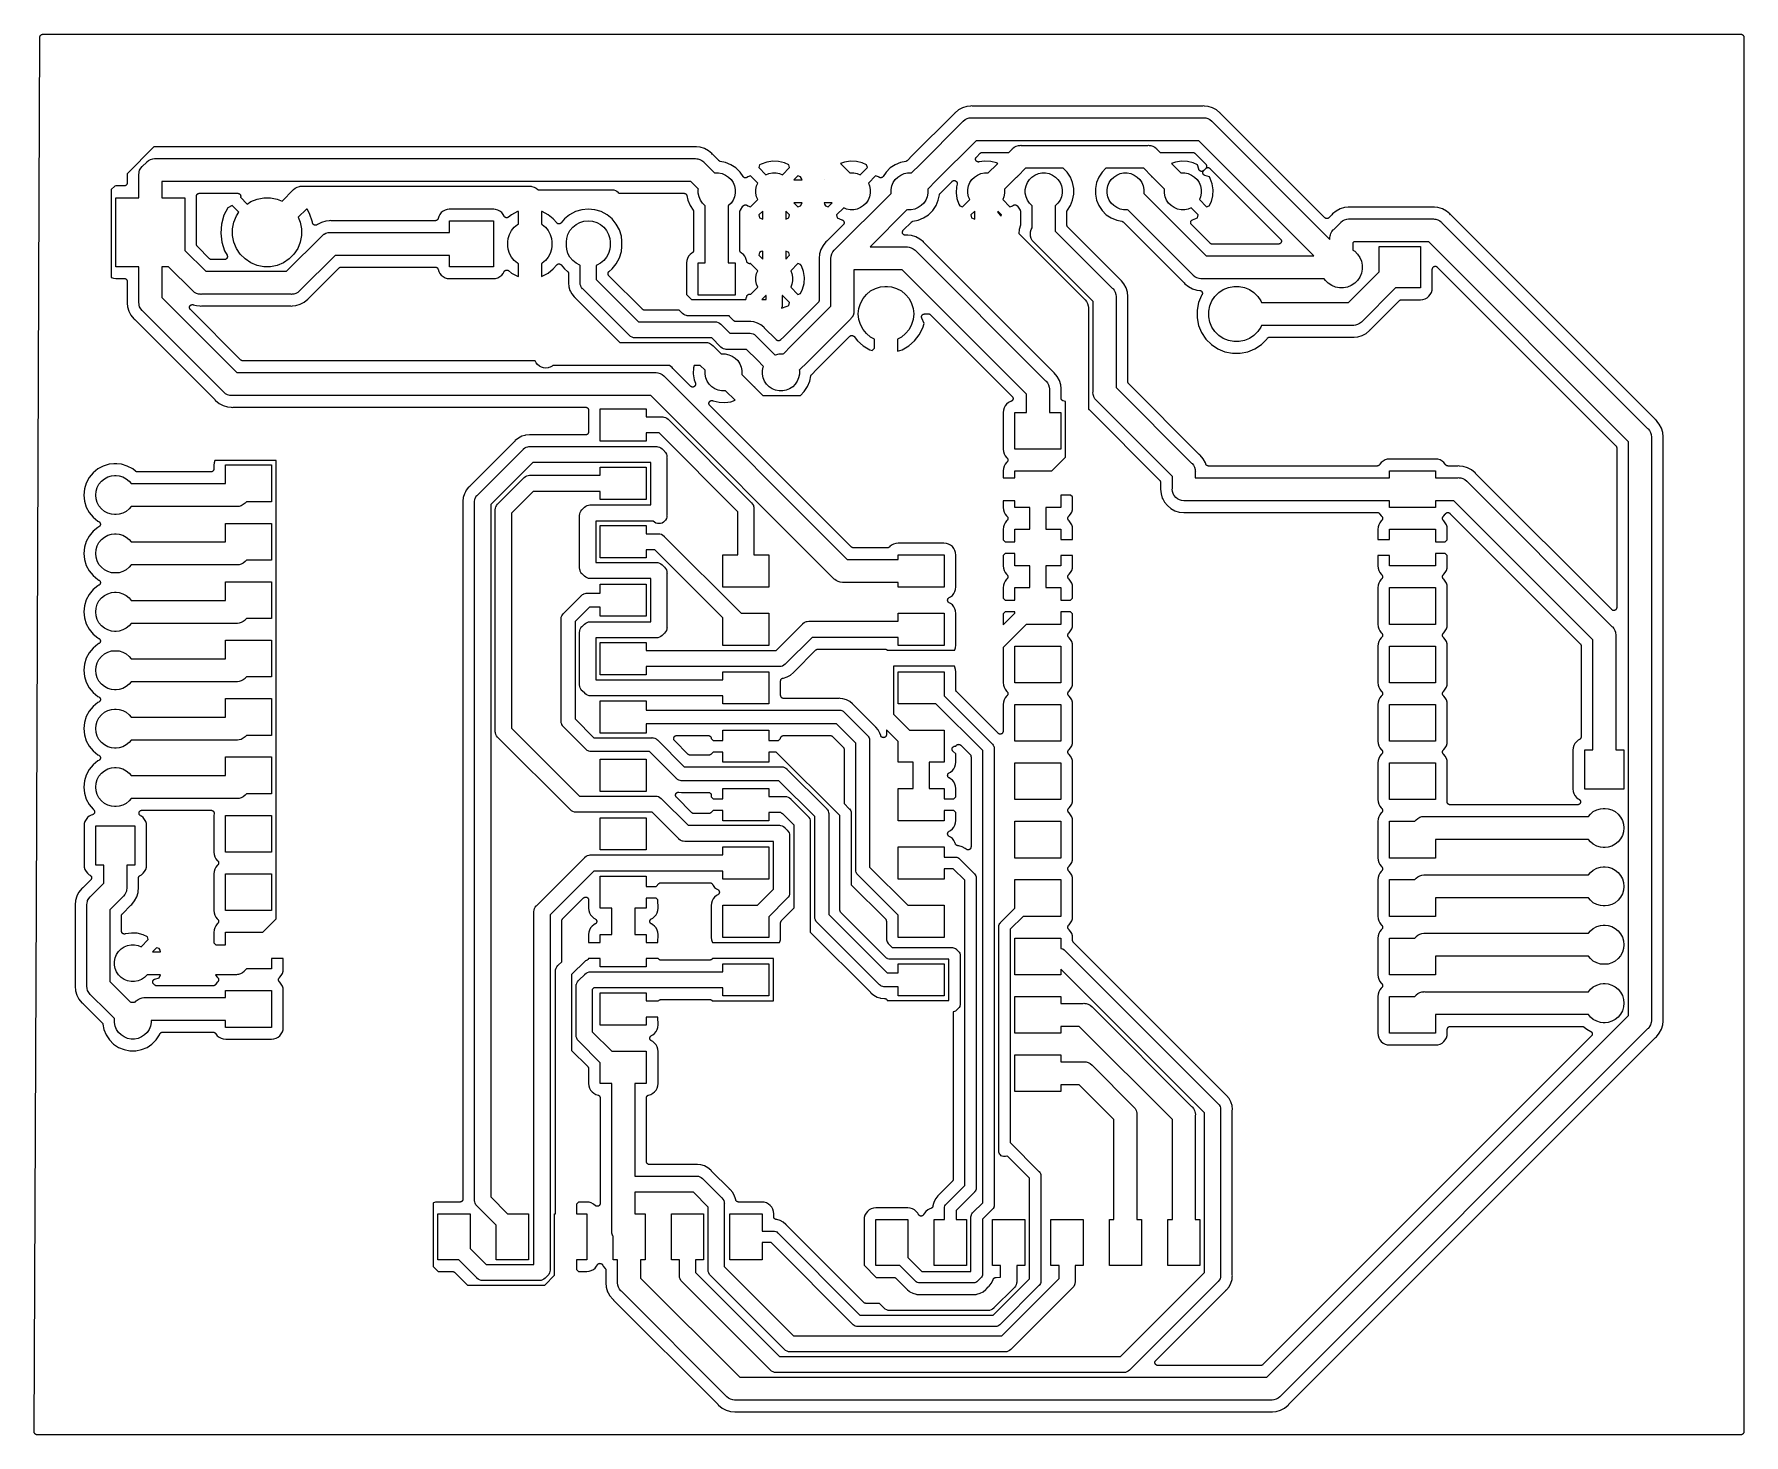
# Model space of a CAD drawing. Extents: x 34.6 to 108.9, y -99.3 to -38.4.
import ezdxf

# ---------------------------------------------------------------- set-up
doc = ezdxf.new("R2010")
doc.units = 0
doc.header["$MEASUREMENT"] = 0
doc.layers.add('BLACK', color=7, linetype='CONTINUOUS')

msp = doc.modelspace()

# ---------------------------------------------------------------- linework, layer by layer
at = {"layer": 'BLACK', "linetype": 'CONTINUOUS'}
for p, q in [((34.7926, -45.4895), (34.8213, -38.5055)), ((34.8213, -38.5051), (34.8214, -38.5037)), ((34.8213, -38.5055), (34.8213, -38.5051)), ((34.8213, -38.5051), (34.8213, -38.5051)), ((34.8213, -38.5051), (34.8213, -38.5051)), ((34.8214, -38.5037), (34.8227, -38.4921)), ((34.8227, -38.4921), (34.8239, -38.4805)), ((34.8239, -38.4805), (34.8241, -38.4798)), ((34.8241, -38.4798), (34.8242, -38.4791)), ((34.8242, -38.4791), (34.8278, -38.468)), ((34.8278, -38.468), (34.8313, -38.4568)), ((34.8313, -38.4568), (34.8316, -38.4562)), ((34.8316, -38.4562), (34.8318, -38.4555)), ((34.8318, -38.4555), (34.8375, -38.4453)), ((34.8375, -38.4453), (34.843, -38.435)), ((34.843, -38.435), (34.8435, -38.4344)), ((34.8435, -38.4344), (34.8438, -38.4338)), ((34.8438, -38.4338), (34.8514, -38.4249)), ((34.8514, -38.4249), (34.8588, -38.4159)), ((34.8588, -38.4159), (34.8594, -38.4154)), ((34.8594, -38.4154), (34.8599, -38.4149)), ((34.8599, -38.4149), (34.869, -38.4076)), ((34.869, -38.4076), (34.8781, -38.4002)), ((34.8781, -38.4002), (34.8787, -38.3999)), ((34.8787, -38.3999), (34.8792, -38.3994)), ((34.8792, -38.3994), (34.8896, -38.3941)), ((34.8896, -38.3941), (34.8999, -38.3886)), ((34.8999, -38.3886), (34.9006, -38.3884)), ((34.9006, -38.3884), (34.9012, -38.3881)), ((34.9012, -38.3881), (34.9125, -38.3848)), ((34.9125, -38.3848), (34.9237, -38.3814)), ((34.9237, -38.3814), (34.9244, -38.3813)), ((34.9244, -38.3813), (34.9251, -38.3812)), ((34.9251, -38.3812), (34.9367, -38.3801)), ((34.9367, -38.3801), (34.9483, -38.379)), ((34.9483, -38.379), (108.814, -38.379)), ((108.814, -38.379), (108.815, -38.379)), ((108.815, -38.379), (108.815, -38.379)), ((108.815, -38.379), (108.815, -38.379)), ((108.815, -38.379), (108.816, -38.379)), ((108.816, -38.379), (108.828, -38.3803)), ((108.828, -38.3803), (108.84, -38.3816)), ((108.84, -38.3816), (108.84, -38.3817)), ((108.84, -38.3817), (108.84, -38.3818)), ((108.84, -38.3818), (108.852, -38.3854)), ((108.852, -38.3854), (108.863, -38.3889)), ((108.863, -38.3889), (108.864, -38.3891)), ((108.864, -38.3891), (108.864, -38.3893)), ((108.864, -38.3893), (108.874, -38.395)), ((108.874, -38.395), (108.885, -38.4007)), ((108.885, -38.4007), (108.885, -38.401)), ((108.885, -38.401), (108.886, -38.4012)), ((108.886, -38.4012), (108.895, -38.4089)), ((108.895, -38.4089), (108.904, -38.4165)), ((108.904, -38.4165), (108.904, -38.4169)), ((108.904, -38.4169), (108.905, -38.4171)), ((108.905, -38.4171), (108.912, -38.4265)), ((108.912, -38.4265), (108.92, -38.4357)), ((108.92, -38.4357), (108.92, -38.4361)), ((108.92, -38.4361), (108.92, -38.4365)), ((108.92, -38.4365), (108.926, -38.4471)), ((108.926, -38.4471), (108.931, -38.4576)), ((108.931, -38.4576), (108.932, -38.458)), ((108.932, -38.458), (108.932, -38.4584)), ((108.932, -38.4584), (108.935, -38.4699)), ((108.935, -38.4699), (108.939, -38.4813)), ((108.939, -38.4813), (108.939, -38.4818)), ((108.939, -38.4818), (108.939, -38.4822)), ((108.939, -38.4822), (108.94, -38.4941)), ((108.94, -38.4941), (108.941, -38.506)), ((108.941, -38.506), (108.941, -99.162)), ((74.9564, -41.5762), (74.7813, -41.6698)), ((75.1464, -41.5186), (74.9564, -41.5762)), ((75.3007, -41.5034), (75.1464, -41.5186)), ((75.344, -41.4991), (75.3007, -41.5034)), ((75.3873, -41.5034), (75.344, -41.4991)), ((75.3927, -41.5034), (75.3873, -41.5034)), ((75.398, -41.504), (75.3927, -41.5034)), ((75.3998, -41.504), (75.398, -41.504)), ((85.3822, -41.504), (75.3998, -41.504)), ((85.3876, -41.5035), (85.3822, -41.504)), ((85.3929, -41.5035), (85.3876, -41.5035)), ((85.3947, -41.5034), (85.3929, -41.5035)), ((85.438, -41.4991), (85.3947, -41.5034)), ((85.4813, -41.5034), (85.438, -41.4991)), ((85.6356, -41.5186), (85.4813, -41.5034)), ((85.4813, -41.5034), (85.4813, -41.5034)), ((85.8256, -41.5762), (85.6356, -41.5186)), ((86.0007, -41.6698), (85.8256, -41.5762)), ((74.5918, -41.8387), (72.7707, -43.6598)), ((73.1078, -44.0411), (74.9731, -42.1758)), ((74.5952, -41.8345), (74.5918, -41.8387)), ((74.5991, -41.8308), (74.5952, -41.8345)), ((74.6002, -41.8294), (74.5991, -41.8308)), ((74.6278, -41.7958), (74.6002, -41.8294)), ((74.7813, -41.6698), (74.6278, -41.7958)), ((74.9731, -42.1758), (74.9887, -42.1567)), ((74.9887, -42.1567), (75.0649, -42.0942)), ((75.0649, -42.0942), (75.1517, -42.0478)), ((75.1517, -42.0478), (75.246, -42.0192)), ((75.246, -42.0192), (75.3195, -42.012)), ((75.3195, -42.012), (75.344, -42.0096)), ((75.344, -42.0096), (75.3686, -42.012)), ((75.3686, -42.012), (85.4134, -42.012)), ((85.4134, -42.012), (85.438, -42.0096)), ((85.438, -42.0096), (85.4625, -42.012)), ((85.4625, -42.012), (85.536, -42.0192)), ((85.536, -42.0192), (85.6303, -42.0478)), ((85.6303, -42.0478), (85.7171, -42.0942)), ((85.7171, -42.0942), (85.7933, -42.1567)), ((85.7933, -42.1567), (85.8089, -42.1758)), ((85.8089, -42.1758), (90.94, -47.3069)), ((86.1542, -41.7958), (86.0007, -41.6698)), ((86.1818, -41.8294), (86.1542, -41.7958)), ((86.1856, -41.8332), (86.1818, -41.8294)), ((86.1889, -41.8374), (86.1856, -41.8332)), ((86.1902, -41.8387), (86.1889, -41.8374)), ((90.7138, -46.3623), (86.1902, -41.8387)), ((75.5511, -43.012), (73.8149, -44.7482)), ((85.2309, -43.012), (75.5511, -43.012)), ((90.2329, -48.014), (85.2309, -43.012)), ((39.7796, -43.2815), (38.6155, -44.4456)), ((39.4687, -43.9347), (39.5449, -43.8722)), ((39.5449, -43.8722), (39.6289, -43.8273)), ((39.6289, -43.8273), (39.6317, -43.8258)), ((39.6317, -43.8258), (39.726, -43.7972)), ((39.6317, -43.8258), (39.6317, -43.8258)), ((39.726, -43.7972), (39.7994, -43.79)), ((39.7806, -43.2814), (39.7796, -43.2815)), ((39.7807, -43.2814), (39.7806, -43.2814)), ((39.824, -43.2771), (39.7807, -43.2814)), ((39.7994, -43.79), (39.7995, -43.79)), ((39.7995, -43.79), (39.824, -43.7876)), ((39.8673, -43.2814), (39.824, -43.2771)), ((39.824, -43.7876), (39.8486, -43.79)), ((39.8486, -43.79), (63.3154, -43.79)), ((39.8727, -43.2814), (39.8673, -43.2814)), ((39.878, -43.282), (39.8727, -43.2814)), ((39.8798, -43.282), (39.878, -43.282)), ((63.2842, -43.282), (39.8798, -43.282)), ((63.2896, -43.2815), (63.2842, -43.282)), ((63.2949, -43.2815), (63.2896, -43.2815)), ((63.2967, -43.2814), (63.2949, -43.2815)), ((63.34, -43.2771), (63.2967, -43.2814)), ((63.3154, -43.79), (63.34, -43.7876)), ((63.3833, -43.2814), (63.34, -43.2771)), ((63.34, -43.7876), (63.3935, -43.7928)), ((63.5376, -43.2966), (63.3833, -43.2814)), ((63.3833, -43.2814), (63.3833, -43.2814)), ((63.3935, -43.7928), (63.438, -43.7972)), ((63.438, -43.7972), (63.5323, -43.8258)), ((63.5323, -43.8258), (63.6191, -43.8722)), ((63.7276, -43.3542), (63.5376, -43.2966)), ((63.6191, -43.8722), (63.6953, -43.9347)), ((63.9027, -43.4478), (63.7276, -43.3542)), ((64.0562, -43.5738), (63.9027, -43.4478)), ((64.0838, -43.6074), (64.0562, -43.5738)), ((64.0876, -43.6112), (64.0838, -43.6074)), ((64.0909, -43.6154), (64.0876, -43.6112)), ((64.0922, -43.6167), (64.0909, -43.6154)), ((64.3495, -43.874), (64.0922, -43.6167)), ((64.3585, -43.8814), (64.3495, -43.874)), ((72.5553, -43.8752), (72.5461, -43.8825)), ((72.5563, -43.8742), (72.5553, -43.8752)), ((72.5565, -43.874), (72.5563, -43.8742)), ((72.5563, -43.8742), (72.5563, -43.8742)), ((72.5563, -43.8742), (72.5563, -43.8742)), ((72.7705, -43.6599), (72.5565, -43.874)), ((72.7707, -43.6598), (72.7705, -43.6599)), ((75.523, -43.8107), (75.5233, -43.8074)), ((75.5239, -43.8197), (75.523, -43.8107)), ((75.5232, -43.8041), (75.5246, -43.7951)), ((75.5233, -43.8074), (75.5232, -43.8041)), ((75.5243, -43.8289), (75.5239, -43.8197)), ((75.525, -43.8321), (75.5243, -43.8289)), ((75.5246, -43.7951), (75.5255, -43.786)), ((75.5253, -43.8353), (75.525, -43.8321)), ((75.528, -43.8441), (75.5253, -43.8353)), ((75.5255, -43.786), (75.5265, -43.7829)), ((75.5265, -43.7829), (75.527, -43.7796)), ((75.527, -43.7796), (75.5301, -43.771)), ((75.5301, -43.8529), (75.528, -43.8441)), ((75.5301, -43.771), (75.5328, -43.7623)), ((75.5315, -43.8559), (75.5301, -43.8529)), ((75.5324, -43.8591), (75.5315, -43.8559)), ((75.5367, -43.8672), (75.5324, -43.8591)), ((75.5328, -43.7623), (75.5343, -43.7594)), ((75.5343, -43.7594), (75.5355, -43.7563)), ((75.5355, -43.7563), (75.5402, -43.7485)), ((75.5405, -43.8754), (75.5367, -43.8672)), ((75.5402, -43.7485), (75.5445, -43.7405)), ((75.5424, -43.8781), (75.5405, -43.8754)), ((75.5445, -43.7405), (75.5466, -43.7379)), ((75.5466, -43.7379), (75.5483, -43.7351)), ((75.5483, -43.7351), (75.5544, -43.7284)), ((75.5544, -43.7284), (75.5602, -43.7213)), ((75.5602, -43.7213), (75.7243, -43.5572)), ((75.7243, -43.5572), (75.7246, -43.5569)), ((75.7246, -43.5569), (75.7247, -43.5569)), ((75.7247, -43.5569), (75.7256, -43.5559)), ((75.7247, -43.5569), (75.7247, -43.5569)), ((75.7256, -43.5559), (75.7348, -43.5486)), ((75.7348, -43.5486), (75.7439, -43.5412)), ((75.7439, -43.5412), (75.7445, -43.5409)), ((75.7445, -43.5409), (75.745, -43.5405)), ((75.745, -43.5405), (75.7554, -43.5351)), ((75.7554, -43.5351), (75.7657, -43.5296)), ((75.7657, -43.5296), (75.7664, -43.5294)), ((75.7664, -43.5294), (75.767, -43.5291)), ((75.767, -43.5291), (75.7783, -43.5258)), ((75.7783, -43.5258), (75.7895, -43.5224)), ((75.7895, -43.5224), (75.7901, -43.5223)), ((75.7901, -43.5223), (75.7908, -43.5222)), ((75.7908, -43.5222), (75.8025, -43.5211)), ((75.8025, -43.5211), (75.8141, -43.52)), ((75.8141, -43.52), (76.9709, -43.52)), ((76.9709, -43.52), (77.1151, -43.3758)), ((77.1151, -43.3758), (77.1307, -43.3567)), ((77.1307, -43.3567), (77.2069, -43.2943)), ((77.2069, -43.2943), (77.288, -43.2509)), ((77.288, -43.2509), (77.2937, -43.2478)), ((77.2937, -43.2478), (77.388, -43.2192)), ((77.2937, -43.2478), (77.2937, -43.2478)), ((77.388, -43.2192), (77.4614, -43.212)), ((77.4614, -43.212), (77.486, -43.2096)), ((77.4614, -43.212), (77.4614, -43.212)), ((77.486, -43.2096), (77.5105, -43.212)), ((77.5105, -43.212), (83.0174, -43.212)), ((83.0174, -43.212), (83.042, -43.2096)), ((83.042, -43.2096), (83.0666, -43.212)), ((83.0666, -43.212), (83.14, -43.2192)), ((83.14, -43.2192), (83.2343, -43.2478)), ((83.2343, -43.2478), (83.3211, -43.2943)), ((83.3211, -43.2943), (83.3973, -43.3567)), ((83.3973, -43.3567), (83.4129, -43.3758)), ((83.4129, -43.3758), (83.5571, -43.52)), ((83.5571, -43.52), (84.9679, -43.52)), ((84.9679, -43.52), (84.9683, -43.52)), ((84.9683, -43.52), (84.9683, -43.52)), ((84.9683, -43.52), (84.9683, -43.52)), ((84.9683, -43.52), (84.9696, -43.52)), ((84.9696, -43.52), (84.9813, -43.5213)), ((84.9813, -43.5213), (84.993, -43.5225)), ((84.993, -43.5225), (84.9936, -43.5227)), ((84.9936, -43.5227), (84.9943, -43.5228)), ((84.9943, -43.5228), (85.0055, -43.5263)), ((85.0055, -43.5263), (85.0167, -43.5297)), ((85.0167, -43.5297), (85.0172, -43.5301)), ((85.0172, -43.5301), (85.0179, -43.5303)), ((85.0179, -43.5303), (85.0282, -43.5359)), ((85.0282, -43.5359), (85.0385, -43.5415)), ((85.0385, -43.5415), (85.039, -43.5419)), ((85.039, -43.5419), (85.0396, -43.5422)), ((85.0396, -43.5422), (85.0486, -43.5497)), ((85.0486, -43.5497), (85.0577, -43.5572)), ((85.0577, -43.5572), (85.5374, -44.037)), ((38.6155, -44.4456), (38.6111, -44.49)), ((38.6111, -44.49), (38.6154, -44.5333)), ((38.6154, -44.5333), (38.6155, -44.5351)), ((38.6155, -44.5351), (38.6155, -44.5404)), ((38.6155, -44.5404), (38.616, -44.5458)), ((38.616, -44.5458), (38.616, -44.8519)), ((39.1216, -44.49), (39.1312, -44.392)), ((39.124, -44.5146), (39.1216, -44.49)), ((39.124, -45.49), (39.124, -44.5146)), ((39.1312, -44.392), (39.1413, -44.3586)), ((39.1413, -44.3586), (39.1598, -44.2977)), ((39.1598, -44.2977), (39.2063, -44.2109)), ((39.2063, -44.2109), (39.2687, -44.1347)), ((39.2687, -44.1347), (39.2878, -44.1191)), ((39.2878, -44.1191), (39.4531, -43.9538)), ((39.4531, -43.9538), (39.4687, -43.9347)), ((63.6953, -43.9347), (63.7109, -43.9538)), ((63.7109, -43.9538), (64.1714, -44.4143)), ((64.1714, -44.4143), (64.1832, -44.412)), ((64.1832, -44.412), (64.3408, -44.412)), ((64.3408, -44.412), (64.4954, -44.4427)), ((64.3674, -43.8889), (64.3585, -43.8814)), ((64.3681, -43.8892), (64.3674, -43.8889)), ((64.3686, -43.8897), (64.3681, -43.8892)), ((64.3789, -43.8952), (64.3686, -43.8897)), ((64.3891, -43.9008), (64.3789, -43.8952)), ((64.3898, -43.9011), (64.3891, -43.9008)), ((64.3905, -43.9014), (64.3898, -43.9011)), ((64.4017, -43.9048), (64.3905, -43.9014)), ((64.4128, -43.9084), (64.4017, -43.9048)), ((64.4142, -43.9086), (64.4128, -43.9084)), ((64.4145, -43.9087), (64.4142, -43.9086)), ((64.4142, -43.9086), (64.4142, -43.9086)), ((64.4142, -43.9086), (64.4142, -43.9086)), ((64.6435, -43.9543), (64.4145, -43.9087)), ((64.4954, -44.4427), (64.6409, -44.503)), ((64.6409, -44.503), (64.772, -44.5906)), ((64.8816, -44.0529), (64.6435, -43.9543)), ((64.772, -44.5906), (64.8834, -44.702)), ((65.0958, -44.196), (64.8816, -44.0529)), ((65.2088, -44.309), (65.0958, -44.196)), ((65.2089, -44.3091), (65.2088, -44.309)), ((65.278, -44.3782), (65.2089, -44.3091)), ((65.4061, -44.5699), (65.278, -44.3782)), ((65.4118, -44.5769), (65.4061, -44.5699)), ((65.4171, -44.5841), (65.4118, -44.5769)), ((65.4196, -44.5864), (65.4171, -44.5841)), ((65.4218, -44.5891), (65.4196, -44.5864)), ((65.4287, -44.5948), (65.4218, -44.5891)), ((65.4354, -44.6009), (65.4287, -44.5948)), ((65.4383, -44.6026), (65.4354, -44.6009)), ((65.4409, -44.6048), (65.4383, -44.6026)), ((65.4489, -44.6091), (65.4409, -44.6048)), ((65.4566, -44.6138), (65.4489, -44.6091)), ((65.4598, -44.6149), (65.4566, -44.6138)), ((65.4628, -44.6165), (65.4598, -44.6149)), ((65.4714, -44.6192), (65.4628, -44.6165)), ((65.4798, -44.6223), (65.4714, -44.6192)), ((65.5444, -44.6215), (65.5358, -44.624)), ((65.5532, -44.6194), (65.5444, -44.6215)), ((65.5563, -44.6179), (65.5532, -44.6194)), ((65.5596, -44.617), (65.5563, -44.6179)), ((65.5675, -44.6128), (65.5596, -44.617)), ((65.5757, -44.609), (65.5675, -44.6128)), ((65.5785, -44.607), (65.5757, -44.609)), ((65.5815, -44.6054), (65.5785, -44.607)), ((65.5885, -44.5998), (65.5815, -44.6054)), ((65.5958, -44.5945), (65.5885, -44.5998)), ((65.5981, -44.592), (65.5958, -44.5945)), ((65.6008, -44.5898), (65.5981, -44.592)), ((65.6065, -44.5829), (65.6008, -44.5898)), ((65.6116, -44.5775), (65.6065, -44.5829)), ((65.7328, -44.542), (65.6116, -44.5775)), ((66.0445, -44.8537), (65.7328, -44.542)), ((66.1273, -44.0622), (66.092, -44.1828)), ((66.092, -44.1828), (66.4037, -44.4945)), ((66.1973, -44.0248), (66.1273, -44.0622)), ((66.4429, -43.937), (66.1973, -44.0248)), ((66.4037, -44.4945), (66.5286, -44.4427)), ((66.6977, -43.8992), (66.4429, -43.937)), ((66.5286, -44.4427), (66.6832, -44.412)), ((66.6832, -44.412), (66.8408, -44.412)), ((66.9551, -43.9119), (66.6977, -43.8992)), ((66.8408, -44.412), (66.9954, -44.4427)), ((67.205, -43.9746), (66.9551, -43.9119)), ((66.9954, -44.4427), (67.1203, -44.4945)), ((67.1203, -44.4945), (67.432, -44.1828)), ((67.3977, -44.0658), (67.205, -43.9746)), ((67.432, -44.1828), (67.3977, -44.0658)), ((67.7912, -44.542), (67.6212, -44.712)), ((67.9118, -44.5773), (67.7912, -44.542)), ((67.9492, -44.6473), (67.9118, -44.5773)), ((69.8249, -43.937), (69.6416, -44.0025)), ((69.6416, -44.0025), (70.0534, -44.4143)), ((70.0797, -43.8992), (69.8249, -43.937)), ((70.0534, -44.4143), (70.0652, -44.412)), ((70.0652, -44.412), (70.2228, -44.412)), ((70.3371, -43.9119), (70.0797, -43.8992)), ((70.2228, -44.412), (70.3774, -44.4427)), ((70.587, -43.9746), (70.3371, -43.9119)), ((70.3774, -44.4427), (70.5023, -44.4945)), ((70.5023, -44.4945), (70.814, -44.1828)), ((70.7797, -44.0658), (70.587, -43.9746)), ((70.814, -44.1828), (70.7797, -44.0658)), ((71.1732, -44.542), (70.8615, -44.8537)), ((71.297, -44.5783), (71.1732, -44.542)), ((71.2971, -44.5784), (71.297, -44.5783)), ((71.3012, -44.5825), (71.2971, -44.5784)), ((71.305, -44.5871), (71.3012, -44.5825)), ((71.31, -44.5913), (71.305, -44.5871)), ((71.3146, -44.5959), (71.31, -44.5913)), ((71.3195, -44.5992), (71.3146, -44.5959)), ((71.324, -44.603), (71.3195, -44.5992)), ((71.3297, -44.6061), (71.324, -44.603)), ((71.3351, -44.6097), (71.3297, -44.6061)), ((71.3406, -44.612), (71.3351, -44.6097)), ((71.3458, -44.6148), (71.3406, -44.612)), ((71.352, -44.6168), (71.3458, -44.6148)), ((71.358, -44.6193), (71.352, -44.6168)), ((71.3638, -44.6204), (71.358, -44.6193)), ((71.3694, -44.6222), (71.3638, -44.6204)), ((71.425, -44.6209), (71.4188, -44.6227)), ((71.4314, -44.6196), (71.425, -44.6209)), ((71.4369, -44.6174), (71.4314, -44.6196)), ((71.4426, -44.6157), (71.4369, -44.6174)), ((71.4484, -44.6127), (71.4426, -44.6157)), ((71.4544, -44.6103), (71.4484, -44.6127)), ((71.4593, -44.607), (71.4544, -44.6103)), ((71.4646, -44.6043), (71.4593, -44.607)), ((71.4697, -44.6002), (71.4646, -44.6043)), ((71.4751, -44.5967), (71.4697, -44.6002)), ((71.4793, -44.5925), (71.4751, -44.5967)), ((71.4839, -44.5888), (71.4793, -44.5925)), ((71.4881, -44.5838), (71.4839, -44.5888)), ((71.4928, -44.5793), (71.4881, -44.5838)), ((71.4961, -44.5744), (71.4928, -44.5793)), ((71.4999, -44.5699), (71.4961, -44.5744)), ((71.5009, -44.5684), (71.4999, -44.5699)), ((71.628, -44.3782), (71.5009, -44.5684)), ((71.8102, -44.196), (71.628, -44.3782)), ((72.0244, -44.0529), (71.8102, -44.196)), ((72.0226, -44.702), (72.134, -44.5906)), ((72.2625, -43.9543), (72.0244, -44.0529)), ((72.134, -44.5906), (72.2651, -44.503)), ((72.4915, -43.9087), (72.2625, -43.9543)), ((72.2651, -44.503), (72.4106, -44.4427)), ((72.4106, -44.4427), (72.5652, -44.412)), ((72.5027, -43.9053), (72.4915, -43.9087)), ((72.5139, -43.9021), (72.5027, -43.9053)), ((72.5145, -43.9017), (72.5139, -43.9021)), ((72.5152, -43.9015), (72.5145, -43.9017)), ((72.5255, -43.896), (72.5152, -43.9015)), ((72.5359, -43.8907), (72.5255, -43.896)), ((72.5365, -43.8902), (72.5359, -43.8907)), ((72.5371, -43.8899), (72.5365, -43.8902)), ((72.5461, -43.8825), (72.5371, -43.8899)), ((72.5652, -44.412), (72.7228, -44.412)), ((72.7228, -44.412), (72.7346, -44.4143)), ((72.7346, -44.4143), (73.1078, -44.0411)), ((73.1078, -44.0411), (73.1078, -44.0411)), ((75.3646, -44.702), (75.476, -44.5906)), ((75.476, -44.5906), (75.6071, -44.503)), ((75.544, -43.881), (75.5424, -43.8781)), ((75.5497, -43.8881), (75.544, -43.881)), ((75.5551, -43.8955), (75.5497, -43.8881)), ((75.5575, -43.8977), (75.5551, -43.8955)), ((75.5596, -43.9003), (75.5575, -43.8977)), ((75.5666, -43.9061), (75.5596, -43.9003)), ((75.5733, -43.9123), (75.5666, -43.9061)), ((75.5761, -43.914), (75.5733, -43.9123)), ((75.5786, -43.9162), (75.5761, -43.914)), ((75.5866, -43.9205), (75.5786, -43.9162)), ((75.5944, -43.9253), (75.5866, -43.9205)), ((75.5975, -43.9264), (75.5944, -43.9253)), ((75.6004, -43.928), (75.5975, -43.9264)), ((75.6091, -43.9307), (75.6004, -43.928)), ((75.6071, -44.503), (75.7526, -44.4427)), ((75.6176, -43.9339), (75.6091, -43.9307)), ((75.6209, -43.9344), (75.6176, -43.9339)), ((75.624, -43.9354), (75.6209, -43.9344)), ((75.6331, -43.9364), (75.624, -43.9354)), ((75.6421, -43.9379), (75.6331, -43.9364)), ((75.6454, -43.9378), (75.6421, -43.9379)), ((75.6487, -43.9381), (75.6454, -43.9378)), ((75.6577, -43.9373), (75.6487, -43.9381)), ((75.6669, -43.937), (75.6577, -43.9373)), ((75.6686, -43.9367), (75.6669, -43.937)), ((75.9217, -43.8992), (75.6686, -43.9367)), ((75.7526, -44.4427), (75.9072, -44.412)), ((75.9072, -44.412), (76.0648, -44.412)), ((76.1791, -43.9119), (75.9217, -43.8992)), ((76.0648, -44.412), (76.0766, -44.4143)), ((76.0766, -44.4143), (76.4498, -44.0411)), ((76.429, -43.9746), (76.1791, -43.9119)), ((76.4883, -44.0026), (76.429, -43.9746)), ((76.4498, -44.0411), (76.4883, -44.0026)), ((76.4498, -44.0411), (76.4498, -44.0411)), ((77.2937, -44.6114), (77.1569, -44.7482)), ((77.2964, -44.6103), (77.2937, -44.6114)), ((77.3013, -44.607), (77.2964, -44.6103)), ((77.3066, -44.6043), (77.3013, -44.607)), ((77.3117, -44.6002), (77.3066, -44.6043)), ((77.3171, -44.5967), (77.3117, -44.6002)), ((77.3213, -44.5925), (77.3171, -44.5967)), ((77.3259, -44.5888), (77.3213, -44.5925)), ((77.3301, -44.5838), (77.3259, -44.5888)), ((77.3348, -44.5793), (77.3301, -44.5838)), ((77.3381, -44.5744), (77.3348, -44.5793)), ((77.3419, -44.5699), (77.3381, -44.5744)), ((77.3429, -44.5684), (77.3419, -44.5699)), ((77.3554, -44.5497), (77.3429, -44.5684)), ((77.6931, -44.212), (77.3554, -44.5497)), ((79.3358, -44.212), (77.6931, -44.212)), ((77.8646, -44.702), (77.976, -44.5906)), ((77.976, -44.5906), (78.1071, -44.503)), ((78.1071, -44.503), (78.2526, -44.4427)), ((78.2526, -44.4427), (78.4072, -44.412)), ((78.4072, -44.412), (78.5648, -44.412)), ((78.5648, -44.412), (78.7194, -44.4427)), ((78.7194, -44.4427), (78.8649, -44.503)), ((78.8649, -44.503), (78.996, -44.5906)), ((78.996, -44.5906), (79.1074, -44.702)), ((79.502, -44.3782), (79.3358, -44.212)), ((79.6451, -44.5924), (79.502, -44.3782)), ((79.7437, -44.8305), (79.6451, -44.5924)), ((80.8829, -44.5924), (80.7843, -44.8305)), ((81.026, -44.3782), (80.8829, -44.5924)), ((81.1922, -44.212), (81.026, -44.3782)), ((82.8349, -44.212), (81.1922, -44.212)), ((81.4206, -44.702), (81.532, -44.5906)), ((81.532, -44.5906), (81.6631, -44.503)), ((81.6631, -44.503), (81.8086, -44.4427)), ((81.8086, -44.4427), (81.9632, -44.412)), ((81.9632, -44.412), (82.1208, -44.412)), ((82.1208, -44.412), (82.2754, -44.4427)), ((82.2754, -44.4427), (82.4209, -44.503)), ((82.4209, -44.503), (82.552, -44.5906)), ((82.552, -44.5906), (82.6634, -44.702)), ((83.1726, -44.5497), (82.8349, -44.212)), ((83.1861, -44.5699), (83.1726, -44.5497)), ((83.1918, -44.5769), (83.1861, -44.5699)), ((83.1971, -44.5841), (83.1918, -44.5769)), ((83.1996, -44.5864), (83.1971, -44.5841)), ((83.2018, -44.5891), (83.1996, -44.5864)), ((83.2087, -44.5948), (83.2018, -44.5891)), ((83.2154, -44.6009), (83.2087, -44.5948)), ((83.2183, -44.6026), (83.2154, -44.6009)), ((83.2209, -44.6048), (83.2183, -44.6026)), ((83.2289, -44.6091), (83.2209, -44.6048)), ((83.2366, -44.6138), (83.2289, -44.6091)), ((83.2367, -44.6138), (83.2366, -44.6138)), ((83.7443, -45.1214), (83.2367, -44.6138)), ((84.2229, -43.937), (84.0396, -44.0025)), ((84.0396, -44.0025), (84.4514, -44.4143)), ((84.4777, -43.8992), (84.2229, -43.937)), ((84.4514, -44.4143), (84.4632, -44.412)), ((84.4632, -44.412), (84.6208, -44.412)), ((84.7351, -43.9119), (84.4777, -43.8992)), ((84.6208, -44.412), (84.7754, -44.4427)), ((84.985, -43.9746), (84.7351, -43.9119)), ((84.7754, -44.4427), (84.9209, -44.503)), ((84.9209, -44.503), (85.052, -44.5906)), ((85.1777, -44.0658), (84.985, -43.9746)), ((85.052, -44.5906), (85.1634, -44.702)), ((85.2332, -44.2551), (85.1777, -44.0658)), ((85.2357, -44.2611), (85.2332, -44.2551)), ((85.2375, -44.2673), (85.2357, -44.2611)), ((85.2403, -44.2725), (85.2375, -44.2673)), ((85.2425, -44.278), (85.2403, -44.2725)), ((85.246, -44.2835), (85.2425, -44.278)), ((85.2491, -44.2892), (85.246, -44.2835)), ((85.2528, -44.2938), (85.2491, -44.2892)), ((85.2561, -44.2988), (85.2528, -44.2938)), ((85.2606, -44.3034), (85.2561, -44.2988)), ((85.2647, -44.3085), (85.2606, -44.3034)), ((85.2692, -44.3123), (85.2647, -44.3085)), ((85.2734, -44.3165), (85.2692, -44.3123)), ((85.2787, -44.3202), (85.2734, -44.3165)), ((85.2837, -44.3243), (85.2787, -44.3202)), ((85.2889, -44.3272), (85.2837, -44.3243)), ((85.2938, -44.3305), (85.2889, -44.3272)), ((85.2998, -44.3331), (85.2938, -44.3305)), ((85.3055, -44.3362), (85.2998, -44.3331)), ((85.3111, -44.338), (85.3055, -44.3362)), ((85.3166, -44.3403), (85.3111, -44.338)), ((85.3229, -44.3417), (85.3166, -44.3403)), ((85.3291, -44.3436), (85.3229, -44.3417)), ((85.335, -44.3443), (85.3291, -44.3436)), ((85.3408, -44.3455), (85.335, -44.3443)), ((85.3473, -44.3456), (85.3408, -44.3455)), ((85.3538, -44.3463), (85.3473, -44.3456)), ((85.3597, -44.3458), (85.3538, -44.3463)), ((85.3656, -44.3459), (85.3597, -44.3458)), ((85.372, -44.3447), (85.3656, -44.3459)), ((85.3785, -44.3441), (85.372, -44.3447)), ((85.3842, -44.3425), (85.3785, -44.3441)), ((85.39, -44.3414), (85.3842, -44.3425)), ((85.396, -44.339), (85.39, -44.3414)), ((85.4023, -44.3372), (85.396, -44.339)), ((85.4075, -44.3345), (85.4023, -44.3372)), ((85.4131, -44.3323), (85.4075, -44.3345)), ((85.4077, -44.3985), (85.4083, -44.3926)), ((85.4083, -44.4049), (85.4077, -44.3985)), ((85.4083, -44.3866), (85.4096, -44.3803)), ((85.4083, -44.3926), (85.4083, -44.3866)), ((85.4083, -44.4114), (85.4083, -44.4049)), ((85.4095, -44.4172), (85.4083, -44.4114)), ((85.41, -44.4231), (85.4095, -44.4172)), ((85.4096, -44.3803), (85.4102, -44.3738)), ((85.4119, -44.4293), (85.41, -44.4231)), ((85.4102, -44.3738), (85.4119, -44.3681)), ((85.4119, -44.3681), (85.4131, -44.3623)), ((85.4132, -44.4357), (85.4119, -44.4293)), ((85.4185, -44.3288), (85.4131, -44.3323)), ((85.4131, -44.3623), (85.4156, -44.3563)), ((85.4154, -44.4412), (85.4132, -44.4357)), ((85.4171, -44.4469), (85.4154, -44.4412)), ((85.4156, -44.3563), (85.4175, -44.3501)), ((85.4201, -44.4526), (85.4171, -44.4469)), ((85.4175, -44.3501), (85.4203, -44.3449)), ((85.4243, -44.3258), (85.4185, -44.3288)), ((85.4226, -44.4586), (85.4201, -44.4526)), ((85.4203, -44.3449), (85.4225, -44.3394)), ((85.4225, -44.3394), (85.4261, -44.334)), ((85.4259, -44.4636), (85.4226, -44.4586)), ((85.4289, -44.3221), (85.4243, -44.3258)), ((85.4287, -44.4688), (85.4259, -44.4636)), ((85.4261, -44.334), (85.4292, -44.3283)), ((85.4328, -44.4739), (85.4287, -44.4688)), ((85.4339, -44.3189), (85.4289, -44.3221)), ((85.4292, -44.3283), (85.4329, -44.3237)), ((85.4364, -44.4793), (85.4328, -44.4739)), ((85.4329, -44.3237), (85.4362, -44.3187)), ((85.4386, -44.3144), (85.4339, -44.3189)), ((85.4362, -44.3187), (85.4408, -44.3141)), ((85.4405, -44.4835), (85.4364, -44.4793)), ((85.4436, -44.3103), (85.4386, -44.3144)), ((85.4443, -44.4881), (85.4405, -44.4835)), ((85.4408, -44.3141), (85.4449, -44.3091)), ((85.4449, -44.3091), (85.4436, -44.3103)), ((85.4493, -44.4922), (85.4443, -44.4881)), ((85.5374, -44.2166), (85.4449, -44.3091)), ((85.4449, -44.3091), (85.5374, -44.2166)), ((85.4538, -44.4968), (85.4493, -44.4922)), ((85.4588, -44.5001), (85.4538, -44.4968)), ((85.4633, -44.5039), (85.4588, -44.5001)), ((85.469, -44.507), (85.4633, -44.5039)), ((85.4744, -44.5107), (85.469, -44.507)), ((85.4799, -44.513), (85.4744, -44.5107)), ((85.4851, -44.5158), (85.4799, -44.513)), ((85.4913, -44.5177), (85.4851, -44.5158)), ((85.4972, -44.5203), (85.4913, -44.5177)), ((85.4989, -44.5208), (85.4972, -44.5203)), ((85.6918, -44.5773), (85.4989, -44.5208)), ((85.5374, -44.037), (85.538, -44.0376)), ((85.5451, -44.2072), (85.5374, -44.2166)), ((85.5374, -44.2166), (85.538, -44.216)), ((85.538, -44.0376), (85.5381, -44.0376)), ((85.538, -44.216), (85.5381, -44.2159)), ((85.5381, -44.0376), (85.5381, -44.0376)), ((85.5381, -44.0376), (85.5387, -44.0382)), ((85.5381, -44.2159), (85.5387, -44.2153)), ((85.5381, -44.2159), (85.5381, -44.2159)), ((85.5387, -44.0382), (85.5461, -44.0476)), ((85.5387, -44.2153), (85.5481, -44.2078)), ((85.5527, -44.1981), (85.5451, -44.2072)), ((85.5461, -44.0476), (85.5537, -44.0569)), ((85.5481, -44.2078), (85.5573, -44.2003)), ((85.5529, -44.1978), (85.5527, -44.1981)), ((85.5532, -44.1974), (85.5529, -44.1978)), ((85.5589, -44.1868), (85.5532, -44.1974)), ((85.5537, -44.0569), (85.5539, -44.0572)), ((85.5539, -44.0572), (85.5541, -44.0576)), ((85.5541, -44.0576), (85.5596, -44.0681)), ((85.5573, -44.2003), (85.5577, -44.2001)), ((85.5577, -44.2001), (85.5581, -44.1999)), ((85.5581, -44.1999), (85.5687, -44.1944)), ((85.5645, -44.1764), (85.5589, -44.1868)), ((85.5596, -44.0681), (85.5652, -44.0788)), ((85.5647, -44.176), (85.5645, -44.1764)), ((85.5649, -44.1756), (85.5647, -44.176)), ((85.5684, -44.164), (85.5649, -44.1756)), ((85.5652, -44.0788), (85.5653, -44.0792)), ((85.5653, -44.0792), (85.5655, -44.0796)), ((85.5655, -44.0796), (85.5688, -44.0909)), ((85.5719, -44.1527), (85.5684, -44.164)), ((85.5687, -44.1944), (85.5793, -44.1888)), ((85.5688, -44.0909), (85.5723, -44.1025)), ((85.572, -44.1523), (85.5719, -44.1527)), ((85.5721, -44.1519), (85.572, -44.1523)), ((85.5733, -44.1399), (85.5721, -44.1519)), ((85.5723, -44.1025), (85.5723, -44.103)), ((85.5723, -44.103), (85.5725, -44.1034)), ((85.5725, -44.1034), (85.5735, -44.1152)), ((85.5746, -44.1281), (85.5733, -44.1399)), ((85.5735, -44.1152), (85.5746, -44.1272)), ((85.5746, -44.1272), (85.5746, -44.1276)), ((85.5746, -44.1276), (85.5746, -44.1281)), ((85.5793, -44.1888), (85.5797, -44.1887)), ((85.5797, -44.1887), (85.5801, -44.1885)), ((85.5801, -44.1885), (85.5916, -44.1851)), ((85.5916, -44.1851), (85.603, -44.1817)), ((85.603, -44.1817), (85.6034, -44.1817)), ((85.6034, -44.1817), (85.6039, -44.1815)), ((85.6039, -44.1815), (85.6158, -44.1805)), ((85.6158, -44.1805), (85.6277, -44.1794)), ((85.6277, -44.1794), (85.6281, -44.1794)), ((85.6281, -44.1794), (85.6286, -44.1794)), ((85.6286, -44.1794), (85.6405, -44.1807)), ((85.6405, -44.1807), (85.6523, -44.1819)), ((85.6523, -44.1819), (85.6528, -44.182)), ((85.6528, -44.182), (85.6532, -44.1821)), ((85.6532, -44.1821), (85.6647, -44.1857)), ((85.6647, -44.1857), (85.676, -44.1891)), ((85.676, -44.1891), (85.6764, -44.1893)), ((85.6764, -44.1893), (85.6769, -44.1895)), ((85.6769, -44.1895), (85.6874, -44.1952)), ((85.6874, -44.1952), (85.6979, -44.2008)), ((85.7292, -44.6473), (85.6918, -44.5773)), ((85.6979, -44.2008), (85.6982, -44.2011)), ((85.6982, -44.2011), (85.6986, -44.2013)), ((85.6986, -44.2013), (85.7078, -44.209)), ((85.7078, -44.209), (85.717, -44.2166)), ((85.717, -44.2166), (88.7897, -47.2892)), ((38.0769, -44.9842), (37.924, -45.1371)), ((37.924, -45.1371), (37.924, -48.9591)), ((38.1302, -44.9789), (38.0769, -44.9842)), ((38.489, -44.9789), (38.1302, -44.9789)), ((38.5009, -44.9778), (38.489, -44.9789)), ((38.5128, -44.9767), (38.5009, -44.9778)), ((38.5132, -44.9766), (38.5128, -44.9767)), ((38.5137, -44.9765), (38.5132, -44.9766)), ((38.5251, -44.973), (38.5137, -44.9765)), ((38.5366, -44.9697), (38.5251, -44.973)), ((38.537, -44.9695), (38.5366, -44.9697)), ((38.5374, -44.9693), (38.537, -44.9695)), ((38.5479, -44.9637), (38.5374, -44.9693)), ((38.5585, -44.9582), (38.5479, -44.9637)), ((38.5589, -44.9579), (38.5585, -44.9582)), ((38.5593, -44.9577), (38.5589, -44.9579)), ((38.5685, -44.9502), (38.5593, -44.9577)), ((38.5779, -44.9427), (38.5685, -44.9502)), ((38.5781, -44.9423), (38.5779, -44.9427)), ((38.5785, -44.942), (38.5781, -44.9423)), ((38.5861, -44.9328), (38.5785, -44.942)), ((38.5938, -44.9237), (38.5861, -44.9328)), ((38.594, -44.9233), (38.5938, -44.9237)), ((38.5943, -44.9229), (38.594, -44.9233)), ((38.6, -44.9124), (38.5943, -44.9229)), ((38.6057, -44.902), (38.6, -44.9124)), ((38.6059, -44.9015), (38.6057, -44.902)), ((38.6061, -44.9011), (38.6059, -44.9015)), ((38.6096, -44.8897), (38.6061, -44.9011)), ((38.6132, -44.8783), (38.6096, -44.8897)), ((38.6133, -44.8779), (38.6132, -44.8783)), ((38.6134, -44.8775), (38.6133, -44.8779)), ((38.6147, -44.8656), (38.6134, -44.8775)), ((38.616, -44.8537), (38.6147, -44.8656)), ((38.616, -44.8519), (38.616, -44.8528)), ((38.616, -44.8528), (38.616, -44.8528)), ((38.616, -44.8528), (38.616, -44.8528)), ((38.616, -44.8528), (38.616, -44.8537)), ((63.1329, -44.79), (40.124, -44.79)), ((40.124, -44.79), (40.124, -45.49)), ((41.6417, -45.3699), (41.6444, -45.3639)), ((41.6444, -45.3639), (41.6476, -45.3591)), ((41.6476, -45.3591), (41.6504, -45.354)), ((41.6504, -45.354), (41.6546, -45.3489)), ((41.6546, -45.3489), (41.6583, -45.3434)), ((41.6583, -45.3434), (41.6625, -45.3393)), ((41.6625, -45.3393), (41.6662, -45.3349)), ((41.6662, -45.3349), (41.6713, -45.3307)), ((41.6713, -45.3307), (41.676, -45.326)), ((41.676, -45.326), (41.6809, -45.3229)), ((41.6809, -45.3229), (41.6854, -45.3192)), ((41.6854, -45.3192), (41.6912, -45.3161)), ((41.6912, -45.3161), (41.6968, -45.3125)), ((41.6968, -45.3125), (41.7022, -45.3103)), ((41.7022, -45.3103), (41.7073, -45.3076)), ((41.7073, -45.3076), (41.7136, -45.3057)), ((41.7136, -45.3057), (41.7198, -45.3032)), ((41.7198, -45.3032), (41.7255, -45.3021)), ((41.7255, -45.3021), (41.731, -45.3004)), ((41.731, -45.3004), (41.7376, -45.2998)), ((41.7376, -45.2998), (41.7441, -45.2985)), ((41.7441, -45.2985), (41.7499, -45.2986)), ((41.7499, -45.2986), (41.7557, -45.298)), ((41.7557, -45.298), (43.4282, -45.298)), ((43.4282, -45.298), (43.43, -45.298)), ((43.43, -45.298), (43.4339, -45.2984)), ((43.4339, -45.2984), (43.4378, -45.2983)), ((43.4378, -45.2983), (43.4461, -45.2998)), ((43.4461, -45.2998), (43.4546, -45.3008)), ((43.4546, -45.3008), (43.4583, -45.3019)), ((43.4583, -45.3019), (43.4622, -45.3026)), ((43.4622, -45.3026), (43.4701, -45.3057)), ((43.4701, -45.3057), (43.4782, -45.3083)), ((43.4782, -45.3083), (43.4817, -45.3101)), ((43.4817, -45.3101), (43.4853, -45.3115)), ((43.4853, -45.3115), (43.4925, -45.3161)), ((43.4925, -45.3161), (43.5, -45.3202)), ((43.5, -45.3202), (43.5029, -45.3227)), ((43.5029, -45.3227), (43.5062, -45.3248)), ((43.5062, -45.3248), (43.5124, -45.3307)), ((43.5124, -45.3307), (43.519, -45.3361)), ((43.519, -45.3361), (43.5214, -45.3392)), ((43.5214, -45.3392), (43.5242, -45.3419)), ((43.5242, -45.3419), (43.5291, -45.3488)), ((43.5291, -45.3488), (43.5345, -45.3554)), ((43.5345, -45.3554), (43.5363, -45.3589)), ((43.5363, -45.3589), (43.5385, -45.3621)), ((43.5385, -45.3621), (43.542, -45.3699)), ((45.3521, -45.6348), (45.8331, -45.1538)), ((45.8331, -45.1538), (45.8487, -45.1347)), ((45.8487, -45.1347), (45.9249, -45.0723)), ((45.9249, -45.0723), (46.0117, -45.0258)), ((46.0117, -45.0258), (46.106, -44.9972)), ((46.106, -44.9972), (46.1395, -44.9939)), ((46.1395, -44.9939), (46.204, -44.9876)), ((46.204, -44.9876), (46.2286, -44.99)), ((46.2286, -44.99), (56.1014, -44.99)), ((56.1014, -44.99), (56.126, -44.9876)), ((56.126, -44.9876), (56.1905, -44.9939)), ((56.1905, -44.9939), (56.224, -44.9972)), ((56.224, -44.9972), (56.3183, -45.0258)), ((56.3183, -45.0258), (56.4051, -45.0723)), ((56.4051, -45.0723), (56.4813, -45.1347)), ((56.4813, -45.1347), (56.4849, -45.1391)), ((56.4849, -45.1391), (56.4893, -45.1427)), ((56.4893, -45.1427), (56.4936, -45.148)), ((56.4936, -45.148), (59.7048, -45.148)), ((59.7048, -45.148), (59.722, -45.1463)), ((59.722, -45.1463), (59.7392, -45.148)), ((59.7392, -45.148), (59.7392, -45.148)), ((59.7392, -45.148), (59.7906, -45.1531)), ((59.7906, -45.1531), (59.8566, -45.1731)), ((59.8566, -45.1731), (59.9174, -45.2056)), ((59.9174, -45.2056), (59.9707, -45.2493)), ((59.9707, -45.2493), (59.9817, -45.2627)), ((59.9817, -45.2627), (60.017, -45.298)), ((60.017, -45.298), (62.8413, -45.298)), ((62.8413, -45.298), (62.842, -45.298)), ((62.842, -45.298), (62.842, -45.298)), ((62.842, -45.298), (62.8421, -45.298)), ((62.8421, -45.298), (62.843, -45.298)), ((62.843, -45.298), (62.8548, -45.2993)), ((62.8548, -45.2993), (62.8667, -45.3006)), ((62.8667, -45.3006), (62.8672, -45.3007)), ((62.8672, -45.3007), (62.8677, -45.3008)), ((62.8677, -45.3008), (62.879, -45.3044)), ((62.879, -45.3044), (62.8904, -45.3079)), ((62.8904, -45.3079), (62.8908, -45.3081)), ((62.8908, -45.3081), (62.8913, -45.3083)), ((62.8913, -45.3083), (62.9017, -45.314)), ((62.9017, -45.314), (62.9122, -45.3196)), ((62.9122, -45.3196), (62.9126, -45.32)), ((62.9126, -45.32), (62.913, -45.3202)), ((62.913, -45.3202), (62.9221, -45.3278)), ((62.9221, -45.3278), (62.9313, -45.3354)), ((62.9313, -45.3354), (62.9316, -45.3358)), ((62.9316, -45.3358), (62.932, -45.3361)), ((62.932, -45.3361), (62.9395, -45.3454)), ((62.9395, -45.3454), (62.947, -45.3546)), ((62.947, -45.3546), (62.9472, -45.3551)), ((62.9472, -45.3551), (62.9475, -45.3554)), ((62.9475, -45.3554), (62.9531, -45.3661)), ((63.4643, -45.1214), (63.1329, -44.79)), ((63.462, -45.1332), (63.4643, -45.1214)), ((63.462, -45.2908), (63.462, -45.1332)), ((63.4927, -45.4454), (63.462, -45.2908)), ((64.8834, -44.702), (64.971, -44.8331)), ((64.971, -44.8331), (65.0313, -44.9786)), ((65.0313, -44.9786), (65.062, -45.1332)), ((65.062, -45.2908), (65.0313, -45.4454)), ((65.062, -45.1332), (65.062, -45.2908)), ((65.4832, -44.6228), (65.4798, -44.6223)), ((65.4865, -44.6238), (65.4832, -44.6228)), ((65.4954, -44.6247), (65.4865, -44.6238)), ((65.5043, -44.6261), (65.4954, -44.6247)), ((65.5077, -44.626), (65.5043, -44.6261)), ((65.5111, -44.6263), (65.5077, -44.626)), ((65.5201, -44.6255), (65.5111, -44.6263)), ((65.5291, -44.6251), (65.5201, -44.6255)), ((65.5324, -44.6243), (65.5291, -44.6251)), ((65.5358, -44.624), (65.5324, -44.6243)), ((65.962, -45.1332), (65.9927, -44.9786)), ((65.962, -45.2908), (65.962, -45.1332)), ((65.9927, -45.4454), (65.962, -45.2908)), ((65.9927, -44.9786), (66.0445, -44.8537)), ((67.6212, -44.712), (67.9723, -44.712)), ((67.9723, -44.712), (67.9492, -44.6473)), ((68.9346, -44.7097), (68.9336, -44.712)), ((68.9336, -44.712), (68.9369, -44.712)), ((68.9369, -44.712), (68.9346, -44.7097)), ((69.3918, -47.7571), (71.8463, -45.3026)), ((70.8615, -44.8537), (70.9133, -44.9786)), ((70.9133, -44.9786), (70.944, -45.1332)), ((70.944, -45.2908), (70.9133, -45.4454)), ((70.944, -45.1332), (70.944, -45.2908)), ((71.3759, -44.6229), (71.3694, -44.6222)), ((71.3823, -44.6242), (71.3759, -44.6229)), ((71.3882, -44.6242), (71.3823, -44.6242)), ((71.3941, -44.6249), (71.3882, -44.6242)), ((71.4006, -44.6243), (71.3941, -44.6249)), ((71.4071, -44.6243), (71.4006, -44.6243)), ((71.4129, -44.6232), (71.4071, -44.6243)), ((71.4188, -44.6227), (71.4129, -44.6232)), ((71.844, -45.1332), (71.8747, -44.9786)), ((71.844, -45.2908), (71.844, -45.1332)), ((71.8463, -45.3026), (71.844, -45.2908)), ((71.8747, -44.9786), (71.935, -44.8331)), ((71.935, -44.8331), (72.0226, -44.702)), ((73.444, -45.2908), (73.4133, -45.4454)), ((73.8149, -44.7482), (73.4417, -45.1214)), ((73.4417, -45.1214), (73.444, -45.1332)), ((73.444, -45.1332), (73.444, -45.2908)), ((73.8149, -44.7482), (73.8149, -44.7482)), ((73.9017, -45.5935), (73.9473, -45.3645)), ((73.9473, -45.3645), (73.9474, -45.3642)), ((73.9474, -45.3642), (73.9476, -45.3628)), ((73.9474, -45.3642), (73.9474, -45.3642)), ((73.9474, -45.3642), (73.9474, -45.3642)), ((73.9476, -45.3628), (73.9512, -45.3516)), ((73.9512, -45.3516), (73.9546, -45.3405)), ((73.9546, -45.3405), (73.9549, -45.3398)), ((73.9549, -45.3398), (73.9552, -45.3391)), ((73.9552, -45.3391), (73.9608, -45.3289)), ((73.9608, -45.3289), (73.9663, -45.3186)), ((73.9663, -45.3186), (73.9668, -45.3181)), ((73.9668, -45.3181), (73.9671, -45.3174)), ((73.9671, -45.3174), (73.9746, -45.3085)), ((73.9746, -45.3085), (73.982, -45.2995)), ((73.982, -45.2995), (74.1962, -45.0853)), ((74.1962, -45.0853), (74.5029, -44.7786)), ((74.1962, -45.0853), (74.1962, -45.0853)), ((74.5029, -44.7786), (74.5042, -44.7773)), ((74.5042, -44.7773), (74.5065, -44.7755)), ((74.5065, -44.7755), (74.5085, -44.7733)), ((74.5085, -44.7733), (74.5162, -44.7678)), ((74.5162, -44.7678), (74.5236, -44.7619)), ((74.5236, -44.7619), (74.5262, -44.7605)), ((74.5262, -44.7605), (74.5286, -44.7588)), ((74.5286, -44.7588), (74.5372, -44.7548)), ((74.5372, -44.7548), (74.5456, -44.7505)), ((74.5456, -44.7505), (74.5484, -44.7497)), ((74.5484, -44.7497), (74.5511, -44.7484)), ((74.5511, -44.7484), (74.5603, -44.7462)), ((74.5603, -44.7462), (74.5694, -44.7436)), ((74.5694, -44.7436), (74.5723, -44.7433)), ((74.5723, -44.7433), (74.5752, -44.7426)), ((74.5752, -44.7426), (74.5846, -44.7422)), ((74.5846, -44.7422), (74.5941, -44.7414)), ((74.5941, -44.7414), (74.597, -44.7417)), ((74.597, -44.7417), (74.6, -44.7416)), ((74.6, -44.7416), (74.6093, -44.7431)), ((74.6093, -44.7431), (74.6187, -44.7441)), ((74.6187, -44.7441), (74.6215, -44.745)), ((74.6215, -44.745), (74.6245, -44.7454)), ((74.6245, -44.7454), (74.6333, -44.7487)), ((74.6333, -44.7487), (74.6424, -44.7515)), ((74.6424, -44.7515), (74.645, -44.7529)), ((74.645, -44.7529), (74.6478, -44.7539)), ((74.6478, -44.7539), (74.6558, -44.7588)), ((74.6558, -44.7588), (74.6641, -44.7634)), ((74.6641, -44.7634), (74.6664, -44.7653)), ((74.6664, -44.7653), (74.6689, -44.7668)), ((74.6689, -44.7668), (74.6759, -44.7732)), ((74.6859, -45.0189), (74.6732, -45.2763)), ((74.6732, -45.2763), (74.711, -45.5311)), ((74.6759, -44.7732), (74.6832, -44.7792)), ((74.6832, -44.7792), (74.685, -44.7815)), ((74.685, -44.7815), (74.6872, -44.7835)), ((74.7159, -44.8993), (74.6859, -45.0189)), ((74.6872, -44.7835), (74.6928, -44.7911)), ((74.6928, -44.7911), (74.6988, -44.7985)), ((74.6988, -44.7985), (74.7001, -44.8011)), ((74.7001, -44.8011), (74.7019, -44.8035)), ((74.7019, -44.8035), (74.7059, -44.8121)), ((74.7059, -44.8121), (74.7103, -44.8204)), ((74.7103, -44.8204), (74.7112, -44.8233)), ((74.7112, -44.8233), (74.7124, -44.8259)), ((74.7124, -44.8259), (74.7147, -44.8351)), ((74.7147, -44.8351), (74.7174, -44.8442)), ((74.7164, -44.8963), (74.7159, -44.8993)), ((74.7172, -44.8935), (74.7164, -44.8963)), ((74.7182, -44.8841), (74.7172, -44.8935)), ((74.7174, -44.8442), (74.7177, -44.8471)), ((74.7177, -44.8471), (74.7184, -44.85)), ((74.7196, -44.8748), (74.7182, -44.8841)), ((74.7184, -44.85), (74.7188, -44.8594)), ((74.7188, -44.8594), (74.7197, -44.8688)), ((74.7197, -44.8688), (74.7194, -44.8718)), ((74.7194, -44.8718), (74.7196, -44.8748)), ((75.186, -45.1332), (75.2167, -44.9786)), ((75.186, -45.2908), (75.186, -45.1332)), ((75.2167, -45.4454), (75.186, -45.2908)), ((75.2167, -44.9786), (75.277, -44.8331)), ((75.277, -44.8331), (75.3646, -44.702)), ((76.786, -45.2908), (76.7553, -45.4454)), ((77.1569, -44.7482), (76.7837, -45.1214)), ((76.7837, -45.1214), (76.786, -45.1332)), ((76.786, -45.1332), (76.786, -45.2908)), ((77.1569, -44.7482), (77.1569, -44.7482)), ((77.686, -45.1332), (77.7167, -44.9786)), ((77.686, -45.2908), (77.686, -45.1332)), ((77.7167, -45.4454), (77.686, -45.2908)), ((77.7167, -44.9786), (77.777, -44.8331)), ((77.777, -44.8331), (77.8646, -44.702)), ((79.1074, -44.702), (79.195, -44.8331)), ((79.195, -44.8331), (79.2553, -44.9786)), ((79.2553, -44.9786), (79.286, -45.1332)), ((79.286, -45.2908), (79.2553, -45.4454)), ((79.286, -45.1332), (79.286, -45.2908)), ((79.794, -45.0832), (79.7437, -44.8305)), ((79.7437, -45.5935), (79.794, -45.3408)), ((79.794, -45.3408), (79.794, -45.0832)), ((80.7843, -44.8305), (80.734, -45.0832)), ((80.734, -45.0832), (80.734, -45.3408)), ((80.734, -45.3408), (80.7843, -45.5935)), ((81.242, -45.1332), (81.2727, -44.9786)), ((81.242, -45.2908), (81.242, -45.1332)), ((81.2727, -45.4454), (81.242, -45.2908)), ((81.2727, -44.9786), (81.333, -44.8331)), ((81.333, -44.8331), (81.4206, -44.702)), ((82.6634, -44.702), (82.751, -44.8331)), ((82.751, -44.8331), (82.8113, -44.9786)), ((82.8113, -44.9786), (82.842, -45.1332)), ((82.842, -45.2908), (82.8397, -45.3026)), ((82.8397, -45.3026), (85.5511, -48.014)), ((82.842, -45.1332), (82.842, -45.2908)), ((83.742, -45.1332), (83.7443, -45.1214)), ((83.742, -45.2908), (83.742, -45.1332)), ((83.7727, -45.4454), (83.742, -45.2908)), ((85.1634, -44.702), (85.251, -44.8331)), ((85.251, -44.8331), (85.3113, -44.9786)), ((85.3113, -44.9786), (85.342, -45.1332)), ((85.342, -45.2908), (85.3113, -45.4454)), ((85.342, -45.1332), (85.342, -45.2908)), ((85.817, -44.8929), (85.7292, -44.6473)), ((85.8548, -45.1477), (85.817, -44.8929)), ((85.8421, -45.4051), (85.8548, -45.1477)), ((34.666, -76.2475), (34.7926, -45.4895)), ((34.7926, -45.4895), (34.7926, -45.4895)), ((38.124, -48.49), (38.124, -45.49)), ((38.124, -45.49), (39.124, -45.49)), ((40.124, -45.49), (41.124, -45.49)), ((41.124, -45.49), (41.124, -47.7829)), ((41.6287, -45.4241), (41.6294, -45.4175)), ((41.6292, -45.4299), (41.6287, -45.4241)), ((41.6291, -45.4357), (41.6292, -45.4299)), ((41.6293, -45.4374), (41.6291, -45.4357)), ((41.6351, -45.4962), (41.6293, -45.4374)), ((41.6294, -45.4175), (41.6295, -45.4109)), ((41.6295, -45.4109), (41.6307, -45.4052)), ((41.6307, -45.4052), (41.6313, -45.3995)), ((41.6313, -45.3995), (41.6332, -45.3931)), ((41.6332, -45.3931), (41.6346, -45.3866)), ((41.6346, -45.3866), (41.6369, -45.3813)), ((41.6351, -47.5229), (41.6351, -45.4962)), ((41.6369, -45.3813), (41.6386, -45.3758)), ((41.6386, -45.3758), (41.6417, -45.3699)), ((42.9908, -45.9291), (42.8248, -46.2552)), ((43.187, -45.8322), (42.9908, -45.9291)), ((43.4787, -46.1239), (43.187, -45.8322)), ((43.542, -45.3699), (43.546, -45.3774)), ((43.5478, -45.4661), (43.5458, -45.4726)), ((43.5458, -45.4726), (43.8379, -45.7647)), ((43.546, -45.3774), (43.5471, -45.3811)), ((43.5471, -45.3811), (43.5487, -45.3847)), ((43.5508, -45.4581), (43.5478, -45.4661)), ((43.5487, -45.3847), (43.5506, -45.393)), ((43.5506, -45.393), (43.553, -45.4012)), ((43.5515, -45.4542), (43.5508, -45.4581)), ((43.5526, -45.4505), (43.5515, -45.4542)), ((43.5535, -45.4421), (43.5526, -45.4505)), ((43.553, -45.4012), (43.5533, -45.4051)), ((43.5533, -45.4051), (43.5542, -45.4089)), ((43.5549, -45.4336), (43.5535, -45.4421)), ((43.5542, -45.4089), (43.5544, -45.4174)), ((43.5544, -45.4174), (43.5552, -45.4259)), ((43.5552, -45.4259), (43.5548, -45.4297)), ((43.5548, -45.4297), (43.5549, -45.4336)), ((43.8379, -45.7647), (43.9935, -45.6607)), ((43.9935, -45.6607), (44.2665, -45.5476)), ((44.2665, -45.5476), (44.5563, -45.49)), ((44.5563, -45.49), (44.8517, -45.49)), ((44.8517, -45.49), (45.1415, -45.5476)), ((45.1415, -45.5476), (45.3521, -45.6348)), ((46.4111, -45.99), (46.0592, -46.3419)), ((46.4506, -45.99), (46.4111, -45.99)), ((46.5519, -46.1796), (46.4506, -45.99)), ((52.3579, -46.0736), (52.2806, -46.1371)), ((52.4462, -46.0264), (52.3579, -46.0736)), ((52.5419, -45.9974), (52.4462, -46.0264)), ((52.6165, -45.99), (52.5419, -45.9974)), ((54.5715, -45.99), (52.6165, -45.99)), ((54.6461, -45.9973), (54.5715, -45.99)), ((54.7418, -46.0264), (54.6461, -45.9973)), ((54.8301, -46.0736), (54.7418, -46.0264)), ((54.9074, -46.1371), (54.8301, -46.0736)), ((55.5922, -46.0959), (55.3368, -46.2289)), ((55.634, -46.0823), (55.5922, -46.0959)), ((55.634, -46.6377), (55.634, -46.0823)), ((56.6758, -46.0959), (56.634, -46.0823)), ((56.634, -46.0823), (56.634, -46.6377)), ((56.9312, -46.2289), (56.6758, -46.0959)), ((58.1124, -46.0946), (57.8587, -46.2303)), ((58.3877, -46.0111), (58.1124, -46.0946)), ((58.674, -45.9829), (58.3877, -46.0111)), ((58.9603, -46.0111), (58.674, -45.9829)), ((59.2356, -46.0946), (58.9603, -46.0111)), ((59.4893, -46.2303), (59.2356, -46.0946)), ((62.9531, -45.3661), (62.9586, -45.3765)), ((62.9586, -45.3765), (62.9588, -45.377)), ((62.9588, -45.377), (62.959, -45.3774)), ((62.959, -45.3774), (62.9624, -45.3888)), ((62.9624, -45.3888), (62.9658, -45.4002)), ((62.9658, -45.4002), (63.0043, -45.5935)), ((63.0043, -45.5935), (63.1029, -45.8316)), ((63.1029, -45.8316), (63.2326, -46.0257)), ((63.2326, -46.0257), (63.2328, -46.026)), ((63.2328, -46.026), (63.2328, -46.026)), ((63.2328, -46.026), (63.2328, -46.026)), ((63.2328, -46.026), (63.2336, -46.0272)), ((63.2336, -46.0272), (63.2389, -46.0376)), ((63.2389, -46.0376), (63.2444, -46.0479)), ((63.2444, -46.0479), (63.2446, -46.0486)), ((63.2446, -46.0486), (63.245, -46.0492)), ((63.245, -46.0492), (63.2482, -46.0604)), ((63.2482, -46.0604), (63.2516, -46.0716)), ((63.2516, -46.0716), (63.2517, -46.0723)), ((63.2517, -46.0723), (63.2519, -46.073)), ((63.2519, -46.073), (63.2529, -46.0846)), ((63.2529, -46.0846), (63.254, -46.0963)), ((63.254, -46.0963), (63.254, -47.781)), ((63.553, -45.5909), (63.4927, -45.4454)), ((63.6406, -45.722), (63.553, -45.5909)), ((63.752, -45.8334), (63.6406, -45.722)), ((63.762, -45.8401), (63.752, -45.8334)), ((63.762, -48.322), (63.762, -45.8401)), ((64.772, -45.8334), (64.762, -45.8401)), ((64.762, -45.8401), (64.762, -48.322)), ((64.8834, -45.722), (64.772, -45.8334)), ((64.971, -45.5909), (64.8834, -45.722)), ((65.0313, -45.4454), (64.971, -45.5909)), ((65.27, -46.0945), (65.2713, -46.0829)), ((65.27, -46.0959), (65.27, -46.0945)), ((65.27, -46.096), (65.27, -46.0959)), ((65.27, -46.0963), (65.27, -46.096)), ((65.27, -46.096), (65.27, -46.096)), ((65.27, -47.781), (65.27, -46.0963)), ((65.2713, -46.0829), (65.2725, -46.0713)), ((65.2725, -46.0713), (65.2727, -46.0706)), ((65.2727, -46.0706), (65.2728, -46.0699)), ((65.2728, -46.0699), (65.2763, -46.0587)), ((65.2763, -46.0587), (65.2797, -46.0476)), ((65.2797, -46.0476), (65.2801, -46.0469)), ((65.2801, -46.0469), (65.2803, -46.0463)), ((65.2803, -46.0463), (65.2859, -46.036)), ((65.2859, -46.036), (65.2914, -46.0257)), ((65.2914, -46.0257), (65.4051, -45.8556)), ((65.4051, -45.8556), (65.4061, -45.8541)), ((65.4061, -45.8541), (65.4099, -45.8496)), ((65.4099, -45.8496), (65.4132, -45.8447)), ((65.4132, -45.8447), (65.4179, -45.8402)), ((65.4179, -45.8402), (65.4221, -45.8352)), ((65.4221, -45.8352), (65.4267, -45.8315)), ((65.4267, -45.8315), (65.4309, -45.8273)), ((65.4309, -45.8273), (65.4363, -45.8238)), ((65.4363, -45.8238), (65.4414, -45.8197)), ((65.4414, -45.8197), (65.4467, -45.817)), ((65.4467, -45.817), (65.4516, -45.8137)), ((65.4516, -45.8137), (65.4577, -45.8113)), ((65.4577, -45.8113), (65.4634, -45.8083)), ((65.4634, -45.8083), (65.4691, -45.8066)), ((65.4691, -45.8066), (65.4746, -45.8044)), ((65.4746, -45.8044), (65.481, -45.8031)), ((65.481, -45.8031), (65.4872, -45.8013)), ((65.4872, -45.8013), (65.4931, -45.8008)), ((65.4931, -45.8008), (65.4989, -45.7997)), ((65.4989, -45.7997), (65.5054, -45.7997)), ((65.5054, -45.7997), (65.5119, -45.7991)), ((65.5119, -45.7991), (65.5178, -45.7998)), ((65.5178, -45.7998), (65.5237, -45.7998)), ((65.5237, -45.7998), (65.5301, -45.8011)), ((65.5301, -45.8011), (65.5366, -45.8018)), ((65.5366, -45.8018), (65.5422, -45.8036)), ((65.5422, -45.8036), (65.548, -45.8047)), ((65.548, -45.8047), (65.554, -45.8072)), ((65.554, -45.8072), (65.5602, -45.8092)), ((65.5602, -45.8092), (65.5654, -45.812)), ((65.5654, -45.812), (65.5709, -45.8143)), ((65.5709, -45.8143), (65.5763, -45.8179)), ((65.5763, -45.8179), (65.582, -45.821)), ((65.582, -45.821), (65.5865, -45.8248)), ((65.5865, -45.8248), (65.5914, -45.8281)), ((65.5914, -45.8281), (65.596, -45.8327)), ((65.596, -45.8327), (65.601, -45.8369)), ((65.601, -45.8369), (65.6048, -45.8415)), ((65.6048, -45.8415), (65.6089, -45.8456)), ((65.6089, -45.8456), (65.609, -45.8457)), ((65.609, -45.8457), (65.7328, -45.882)), ((65.7328, -45.882), (66.0445, -45.5703)), ((66.0445, -45.5703), (65.9927, -45.4454)), ((66.262, -46.0712), (66.092, -46.2412)), ((66.262, -46.4224), (66.262, -46.0712)), ((67.432, -46.2412), (67.262, -46.0712)), ((67.262, -46.0712), (67.262, -46.4223)), ((67.6212, -45.712), (67.7912, -45.882)), ((67.9724, -45.712), (67.6212, -45.712)), ((67.7912, -45.882), (67.9082, -45.8477)), ((67.9082, -45.8477), (67.9724, -45.712)), ((68.9337, -45.712), (68.9568, -45.7767)), ((69.2848, -45.712), (68.9337, -45.712)), ((68.9568, -45.7767), (68.9942, -45.8467)), ((68.9942, -45.8467), (69.1148, -45.882)), ((69.1148, -45.882), (69.2848, -45.712)), ((69.7857, -45.9295), (69.474, -46.2412)), ((69.9106, -45.9813), (69.7857, -45.9295)), ((70.0652, -46.012), (69.9106, -45.9813)), ((70.2228, -46.012), (70.0652, -46.012)), ((70.3774, -45.9813), (70.2228, -46.012)), ((70.5229, -45.921), (70.3774, -45.9813)), ((70.654, -45.8334), (70.5229, -45.921)), ((70.7654, -45.722), (70.654, -45.8334)), ((70.853, -45.5909), (70.7654, -45.722)), ((70.9133, -45.4454), (70.853, -45.5909)), ((72.5534, -46.0097), (70.9351, -47.628)), ((72.5652, -46.012), (72.5534, -46.0097)), ((72.7228, -46.012), (72.5652, -46.012)), ((72.8774, -45.9813), (72.7228, -46.012)), ((73.0229, -45.921), (72.8774, -45.9813)), ((73.154, -45.8334), (73.0229, -45.921)), ((73.2654, -45.722), (73.154, -45.8334)), ((73.353, -45.5909), (73.2654, -45.722)), ((73.4133, -45.4454), (73.353, -45.5909)), ((73.5909, -46.1149), (73.66, -46.0458)), ((73.66, -46.0458), (73.8031, -45.8316)), ((73.8031, -45.8316), (73.9017, -45.5935)), ((74.711, -45.5311), (74.7988, -45.7767)), ((74.7988, -45.7767), (74.8362, -45.8467)), ((74.8362, -45.8467), (74.9568, -45.882)), ((74.9568, -45.882), (75.2685, -45.5703)), ((75.2685, -45.5703), (75.2167, -45.4454)), ((75.486, -46.0712), (75.316, -46.2412)), ((75.486, -46.3188), (75.486, -46.0712)), ((76.656, -46.2412), (76.486, -46.0712)), ((76.486, -46.0712), (76.486, -46.1363)), ((76.7553, -45.4454), (76.7035, -45.5703)), ((76.7035, -45.5703), (77.0152, -45.882)), ((77.0152, -45.882), (77.1364, -45.8465)), ((77.1364, -45.8465), (77.1415, -45.8411)), ((77.1415, -45.8411), (77.1472, -45.8342)), ((77.1472, -45.8342), (77.1499, -45.832)), ((77.1499, -45.832), (77.1522, -45.8295)), ((77.1522, -45.8295), (77.1595, -45.8242)), ((77.1595, -45.8242), (77.1665, -45.8186)), ((77.1665, -45.8186), (77.1695, -45.817)), ((77.1695, -45.817), (77.1723, -45.815)), ((77.1723, -45.815), (77.1805, -45.8112)), ((77.1805, -45.8112), (77.1884, -45.807)), ((77.1884, -45.807), (77.1917, -45.8061)), ((77.1917, -45.8061), (77.1948, -45.8046)), ((77.1948, -45.8046), (77.2036, -45.8025)), ((77.2036, -45.8025), (77.2122, -45.8)), ((77.2122, -45.8), (77.2156, -45.7997)), ((77.2156, -45.7997), (77.2189, -45.7989)), ((77.2189, -45.7989), (77.2279, -45.7985)), ((77.2279, -45.7985), (77.2369, -45.7977)), ((77.2369, -45.7977), (77.2403, -45.798)), ((77.2403, -45.798), (77.2437, -45.7979)), ((77.2437, -45.7979), (77.2526, -45.7993)), ((77.2526, -45.7993), (77.2615, -45.8002)), ((77.2615, -45.8002), (77.2648, -45.8012)), ((77.2648, -45.8012), (77.2682, -45.8017)), ((77.2682, -45.8017), (77.2766, -45.8048)), ((77.2766, -45.8048), (77.2852, -45.8075)), ((77.2852, -45.8075), (77.2882, -45.8091)), ((77.2882, -45.8091), (77.2914, -45.8102)), ((77.2914, -45.8102), (77.2991, -45.8149)), ((77.2991, -45.8149), (77.3071, -45.8192)), ((77.3071, -45.8192), (77.3097, -45.8214)), ((77.3097, -45.8214), (77.3126, -45.8231)), ((77.3126, -45.8231), (77.3193, -45.8292)), ((77.3193, -45.8292), (77.3262, -45.8349)), ((77.3262, -45.8349), (77.3284, -45.8376)), ((77.3284, -45.8376), (77.3309, -45.8399)), ((77.3309, -45.8399), (77.3362, -45.8471)), ((77.3362, -45.8471), (77.3419, -45.8541)), ((77.3419, -45.8541), (77.4566, -46.0257)), ((77.4566, -46.0257), (77.4568, -46.026)), ((77.4568, -46.026), (77.4568, -46.026)), ((77.4568, -46.026), (77.4568, -46.026)), ((77.4568, -46.026), (77.4576, -46.0272)), ((77.4576, -46.0272), (77.4629, -46.0376)), ((77.4629, -46.0376), (77.4684, -46.0479)), ((77.4684, -46.0479), (77.4686, -46.0486)), ((77.4686, -46.0486), (77.469, -46.0492)), ((77.469, -46.0492), (77.4722, -46.0604)), ((77.4722, -46.0604), (77.4756, -46.0716)), ((77.4756, -46.0716), (77.4757, -46.0723)), ((77.4757, -46.0723), (77.4759, -46.073)), ((77.4759, -46.073), (77.4769, -46.0846)), ((77.4769, -46.0846), (77.478, -46.0963)), ((77.478, -46.0963), (77.478, -46.6422)), ((77.777, -45.5909), (77.7167, -45.4454)), ((77.8646, -45.722), (77.777, -45.5909)), ((77.976, -45.8334), (77.8646, -45.722)), ((77.986, -45.8401), (77.976, -45.8334)), ((77.986, -46.7967), (77.986, -45.8401)), ((78.996, -45.8334), (78.986, -45.8401)), ((78.986, -45.8401), (78.986, -46.9392)), ((79.1074, -45.722), (78.996, -45.8334)), ((79.195, -45.5909), (79.1074, -45.722)), ((79.2553, -45.4454), (79.195, -45.5909)), ((79.494, -46.0945), (79.4953, -46.0829)), ((79.494, -46.0959), (79.494, -46.0945)), ((79.494, -46.096), (79.494, -46.0959)), ((79.494, -46.0963), (79.494, -46.096)), ((79.494, -46.096), (79.494, -46.096)), ((79.494, -46.6762), (79.494, -46.0963)), ((79.4953, -46.0829), (79.4965, -46.0713)), ((79.4965, -46.0713), (79.4967, -46.0706)), ((79.4967, -46.0706), (79.4968, -46.0699)), ((79.4968, -46.0699), (79.5003, -46.0587)), ((79.5003, -46.0587), (79.5037, -46.0476)), ((79.5037, -46.0476), (79.5041, -46.0469)), ((79.5041, -46.0469), (79.5043, -46.0463)), ((79.5043, -46.0463), (79.5099, -46.036)), ((79.5099, -46.036), (79.5154, -46.0257)), ((79.5154, -46.0257), (79.6451, -45.8316)), ((79.6451, -45.8316), (79.7437, -45.5935)), ((80.7843, -45.5935), (80.8829, -45.8316)), ((80.8829, -45.8316), (81.026, -46.0458)), ((81.026, -46.0458), (81.2082, -46.228)), ((81.333, -45.5909), (81.2727, -45.4454)), ((81.4206, -45.722), (81.333, -45.5909)), ((81.532, -45.8334), (81.4206, -45.722)), ((81.6631, -45.921), (81.532, -45.8334)), ((81.8086, -45.9813), (81.6631, -45.921)), ((81.9632, -46.012), (81.8086, -45.9813)), ((82.1208, -46.012), (81.9632, -46.012)), ((82.1326, -46.0097), (82.1208, -46.012)), ((84.9731, -48.8502), (82.1326, -46.0097)), ((83.833, -45.5909), (83.7727, -45.4454)), ((83.9206, -45.722), (83.833, -45.5909)), ((84.032, -45.8334), (83.9206, -45.722)), ((84.1631, -45.921), (84.032, -45.8334)), ((84.3086, -45.9813), (84.1631, -45.921)), ((84.4632, -46.012), (84.3086, -45.9813)), ((84.6208, -46.012), (84.4632, -46.012)), ((84.7754, -45.9813), (84.6208, -46.012)), ((84.9003, -45.9295), (84.7754, -45.9813)), ((85.212, -46.2412), (84.9003, -45.9295)), ((85.3113, -45.4454), (85.2595, -45.5703)), ((85.2595, -45.5703), (85.5712, -45.882)), ((85.5712, -45.882), (85.6882, -45.8477)), ((85.6882, -45.8477), (85.7794, -45.655)), ((85.7794, -45.655), (85.8421, -45.4051)), ((91.2045, -46.0718), (91.051, -46.1978)), ((91.3796, -45.9782), (91.2045, -46.0718)), ((91.5696, -45.9206), (91.3796, -45.9782)), ((91.7238, -45.9054), (91.5696, -45.9206)), ((91.7239, -45.9054), (91.7238, -45.9054)), ((91.7672, -45.9011), (91.7239, -45.9054)), ((91.8105, -45.9054), (91.7672, -45.9011)), ((91.8159, -45.9054), (91.8105, -45.9054)), ((91.8212, -45.906), (91.8159, -45.9054)), ((91.8229, -45.906), (91.8212, -45.906)), ((95.3842, -45.906), (91.8229, -45.906)), ((95.3896, -45.9055), (95.3842, -45.906)), ((95.3949, -45.9055), (95.3896, -45.9055)), ((95.3967, -45.9054), (95.3949, -45.9055)), ((95.44, -45.9011), (95.3967, -45.9054)), ((95.4833, -45.9054), (95.44, -45.9011)), ((95.6376, -45.9206), (95.4833, -45.9054)), ((95.4833, -45.9054), (95.4833, -45.9054)), ((95.8276, -45.9782), (95.6376, -45.9206)), ((96.0027, -46.0718), (95.8276, -45.9782)), ((96.1562, -46.1978), (96.0027, -46.0718)), ((42.7176, -46.6359), (42.6867, -47.0303)), ((42.8248, -46.2552), (42.7176, -46.6359)), ((43.204, -46.8423), (43.2616, -46.5525)), ((43.204, -47.1377), (43.204, -46.8423)), ((43.2616, -46.5525), (43.3747, -46.2795)), ((43.3747, -46.2795), (43.4787, -46.1239)), ((46.0592, -46.3419), (46.1464, -46.5525)), ((46.1464, -46.5525), (46.204, -46.8423)), ((46.204, -46.8423), (46.204, -47.1377)), ((46.6747, -46.5569), (46.5519, -46.1796)), ((46.6771, -46.5771), (46.6747, -46.5569)), ((46.6794, -46.5877), (46.6771, -46.5771)), ((46.6815, -46.5984), (46.6794, -46.5877)), ((46.6821, -46.5998), (46.6815, -46.5984)), ((46.6824, -46.6013), (46.6821, -46.5998)), ((46.6867, -46.6113), (46.6824, -46.6013)), ((46.6908, -46.6214), (46.6867, -46.6113)), ((46.6917, -46.6227), (46.6908, -46.6214)), ((46.6923, -46.6241), (46.6917, -46.6227)), ((46.6985, -46.633), (46.6923, -46.6241)), ((46.7045, -46.6421), (46.6985, -46.633)), ((46.7056, -46.6432), (46.7045, -46.6421)), ((46.7064, -46.6444), (46.7056, -46.6432)), ((46.7142, -46.652), (46.7064, -46.6444)), ((46.7219, -46.6597), (46.7142, -46.652)), ((46.7232, -46.6606), (46.7219, -46.6597)), ((46.7243, -46.6617), (46.7232, -46.6606)), ((46.7334, -46.6675), (46.7243, -46.6617)), ((46.7424, -46.6736), (46.7334, -46.6675)), ((46.7438, -46.6743), (46.7424, -46.6736)), ((46.7451, -46.6751), (46.7438, -46.6743)), ((46.7552, -46.6791), (46.7451, -46.6751)), ((46.7652, -46.6833), (46.7552, -46.6791)), ((46.7667, -46.6837), (46.7652, -46.6833)), ((46.7681, -46.6842), (46.7667, -46.6837)), ((46.7788, -46.6862), (46.7681, -46.6842)), ((46.7894, -46.6884), (46.7788, -46.6862)), ((46.791, -46.6884), (46.7894, -46.6884)), ((46.7925, -46.6887), (46.791, -46.6884)), ((46.8034, -46.6886), (46.7925, -46.6887)), ((46.8142, -46.6887), (46.8034, -46.6886)), ((46.8157, -46.6884), (46.8142, -46.6887)), ((46.8173, -46.6884), (46.8157, -46.6884)), ((46.8279, -46.6861), (46.8173, -46.6884)), ((46.8386, -46.6841), (46.8279, -46.6861)), ((46.84, -46.6836), (46.8386, -46.6841)), ((46.8415, -46.6832), (46.84, -46.6836)), ((46.8515, -46.679), (46.8415, -46.6832)), ((46.8616, -46.6749), (46.8515, -46.679)), ((46.8629, -46.6741), (46.8616, -46.6749)), ((46.8643, -46.6735), (46.8629, -46.6741)), ((46.8733, -46.6674), (46.8643, -46.6735)), ((46.8824, -46.6615), (46.8733, -46.6674)), ((46.8838, -46.6603), (46.8824, -46.6615)), ((46.8893, -46.6558), (46.8838, -46.6603)), ((47.0644, -46.5622), (46.8893, -46.6558)), ((47.2544, -46.5046), (47.0644, -46.5622)), ((47.4087, -46.4894), (47.2544, -46.5046)), ((47.452, -46.4851), (47.4087, -46.4894)), ((47.4953, -46.4894), (47.452, -46.4851)), ((47.5007, -46.4894), (47.4953, -46.4894)), ((47.506, -46.49), (47.5007, -46.4894)), ((47.5078, -46.49), (47.506, -46.49)), ((52.0189, -46.49), (47.5078, -46.49)), ((52.0245, -46.4894), (52.0189, -46.49)), ((52.0302, -46.4895), (52.0245, -46.4894)), ((52.0368, -46.4882), (52.0302, -46.4895)), ((52.0435, -46.4876), (52.0368, -46.4882)), ((52.049, -46.4859), (52.0435, -46.4876)), ((52.0546, -46.4849), (52.049, -46.4859)), ((52.0608, -46.4824), (52.0546, -46.4849)), ((52.0673, -46.4804), (52.0608, -46.4824)), ((52.0723, -46.4777), (52.0673, -46.4804)), ((52.0776, -46.4756), (52.0723, -46.4777)), ((52.0832, -46.4719), (52.0776, -46.4756)), ((52.0892, -46.4688), (52.0832, -46.4719)), ((52.0936, -46.4652), (52.0892, -46.4688)), ((52.0983, -46.4621), (52.0936, -46.4652)), ((52.1031, -46.4574), (52.0983, -46.4621)), ((52.1084, -46.4531), (52.1031, -46.4574)), ((52.112, -46.4487), (52.1084, -46.4531)), ((52.1161, -46.4448), (52.112, -46.4487)), ((52.1199, -46.4392), (52.1161, -46.4448)), ((52.1242, -46.434), (52.1199, -46.4392)), ((52.1269, -46.429), (52.1242, -46.434)), ((52.1301, -46.4243), (52.1269, -46.429)), ((52.1328, -46.4181), (52.1301, -46.4243)), ((52.136, -46.4122), (52.1328, -46.4181)), ((52.1376, -46.4068), (52.136, -46.4122)), ((52.1399, -46.4016), (52.1376, -46.4068)), ((52.1404, -46.3999), (52.1399, -46.4016)), ((52.1699, -46.3027), (52.1404, -46.3999)), ((52.2171, -46.2144), (52.1699, -46.3027)), ((52.2806, -46.1371), (52.2171, -46.2144)), ((52.6415, -46.998), (52.6415, -46.498)), ((52.6415, -46.498), (54.5465, -46.498)), ((54.5465, -46.498), (54.5465, -48.498)), ((54.9709, -46.2144), (54.9074, -46.1371)), ((55.0141, -46.2951), (54.9709, -46.2144)), ((55.0203, -46.3045), (55.0141, -46.2951)), ((55.0265, -46.314), (55.0203, -46.3045)), ((55.0272, -46.3148), (55.0265, -46.314)), ((55.0278, -46.3157), (55.0272, -46.3148)), ((55.0358, -46.3237), (55.0278, -46.3157)), ((55.0437, -46.3319), (55.0358, -46.3237)), ((55.0446, -46.3325), (55.0437, -46.3319)), ((55.0453, -46.3332), (55.0446, -46.3325)), ((55.0547, -46.3396), (55.0453, -46.3332)), ((55.064, -46.346), (55.0547, -46.3396)), ((55.065, -46.3465), (55.064, -46.346)), ((55.0659, -46.3471), (55.065, -46.3465)), ((55.0763, -46.3514), (55.0659, -46.3471)), ((55.0867, -46.356), (55.0763, -46.3514)), ((55.0878, -46.3562), (55.0867, -46.356)), ((55.0888, -46.3566), (55.0878, -46.3562)), ((55.0998, -46.3589), (55.0888, -46.3566)), ((55.1109, -46.3613), (55.0998, -46.3589)), ((55.112, -46.3613), (55.1109, -46.3613)), ((55.1131, -46.3616), (55.112, -46.3613)), ((55.1244, -46.3616), (55.1131, -46.3616)), ((55.1357, -46.3619), (55.1244, -46.3616)), ((55.1368, -46.3617), (55.1357, -46.3619)), ((55.1378, -46.3617), (55.1368, -46.3617)), ((55.149, -46.3595), (55.1378, -46.3617)), ((55.1601, -46.3576), (55.149, -46.3595)), ((55.1611, -46.3572), (55.1601, -46.3576)), ((55.1622, -46.357), (55.1611, -46.3572)), ((55.1727, -46.3527), (55.1622, -46.357)), ((55.1832, -46.3486), (55.1727, -46.3527)), ((55.1841, -46.348), (55.1832, -46.3486)), ((55.1851, -46.3476), (55.1841, -46.348)), ((55.1946, -46.3414), (55.1851, -46.3476)), ((55.2042, -46.3354), (55.1946, -46.3414)), ((55.2056, -46.3343), (55.2042, -46.3354)), ((55.3368, -46.2289), (55.2056, -46.3343)), ((55.3382, -46.9188), (55.4572, -46.7737)), ((55.4572, -46.7737), (55.6023, -46.6547)), ((55.6023, -46.6547), (55.634, -46.6377)), ((56.634, -46.6377), (56.6657, -46.6547)), ((56.6657, -46.6547), (56.8108, -46.7737)), ((56.8108, -46.7737), (56.9298, -46.9188)), ((57.1542, -46.4079), (56.9312, -46.2289)), ((57.3015, -46.5835), (57.1542, -46.4079)), ((57.3096, -46.5914), (57.3015, -46.5835)), ((57.3176, -46.5995), (57.3096, -46.5914)), ((57.3185, -46.6001), (57.3176, -46.5995)), ((57.3193, -46.6009), (57.3185, -46.6001)), ((57.3287, -46.6071), (57.3193, -46.6009)), ((57.3381, -46.6134), (57.3287, -46.6071)), ((57.3391, -46.6139), (57.3381, -46.6134)), ((57.34, -46.6144), (57.3391, -46.6139)), ((57.3505, -46.6187), (57.34, -46.6144)), ((57.3609, -46.6231), (57.3505, -46.6187)), ((57.362, -46.6233), (57.3609, -46.6231)), ((57.363, -46.6237), (57.362, -46.6233)), ((57.3741, -46.6259), (57.363, -46.6237)), ((57.3852, -46.6282), (57.3741, -46.6259)), ((57.3863, -46.6282), (57.3852, -46.6282)), ((57.3873, -46.6284), (57.3863, -46.6282)), ((57.3987, -46.6283), (57.3873, -46.6284)), ((57.41, -46.6284), (57.3987, -46.6283)), ((57.411, -46.6282), (57.41, -46.6284)), ((57.4121, -46.6282), (57.411, -46.6282)), ((57.4232, -46.6259), (57.4121, -46.6282)), ((57.4343, -46.6238), (57.4232, -46.6259)), ((57.4353, -46.6234), (57.4343, -46.6238)), ((57.4364, -46.6232), (57.4353, -46.6234)), ((57.4468, -46.6188), (57.4364, -46.6232)), ((57.4573, -46.6146), (57.4468, -46.6188)), ((57.4582, -46.614), (57.4573, -46.6146)), ((57.4592, -46.6136), (57.4582, -46.614)), ((57.4686, -46.6073), (57.4592, -46.6136)), ((57.4781, -46.6011), (57.4686, -46.6073)), ((57.4789, -46.6004), (57.4781, -46.6011)), ((57.4798, -46.5998), (57.4789, -46.6004)), ((57.4878, -46.5917), (57.4798, -46.5998)), ((57.4959, -46.5838), (57.4878, -46.5917)), ((57.497, -46.5825), (57.4959, -46.5838)), ((57.6363, -46.4128), (57.497, -46.5825)), ((57.8587, -46.2303), (57.6363, -46.4128)), ((57.8782, -46.9188), (57.9972, -46.7737)), ((57.9972, -46.7737), (58.1423, -46.6547)), ((58.1423, -46.6547), (58.3077, -46.5662)), ((58.3077, -46.5662), (58.4873, -46.5118)), ((58.4873, -46.5118), (58.674, -46.4934)), ((58.674, -46.4934), (58.8607, -46.5118)), ((58.8607, -46.5118), (59.0403, -46.5662)), ((59.0403, -46.5662), (59.2057, -46.6547)), ((59.2057, -46.6547), (59.3508, -46.7737)), ((59.3508, -46.7737), (59.4698, -46.9188)), ((59.7117, -46.4128), (59.4893, -46.2303)), ((59.8942, -46.6352), (59.7117, -46.4128)), ((60.0299, -46.8889), (59.8942, -46.6352)), ((66.092, -46.2412), (66.1263, -46.3582)), ((66.1263, -46.3582), (66.262, -46.4224)), ((67.262, -46.4223), (67.3267, -46.3992)), ((67.3267, -46.3992), (67.3967, -46.3618)), ((67.3967, -46.3618), (67.432, -46.2412)), ((69.7664, -46.664), (69.0547, -47.3758)), ((69.474, -46.2412), (69.5083, -46.3582)), ((69.5083, -46.3582), (69.701, -46.4494)), ((69.701, -46.4494), (69.7075, -46.4511)), ((69.7075, -46.4511), (69.7092, -46.4515)), ((69.7092, -46.4515), (69.7177, -46.4546)), ((69.7177, -46.4546), (69.7262, -46.4573)), ((69.7262, -46.4573), (69.7292, -46.459)), ((69.7292, -46.459), (69.7324, -46.4602)), ((69.7324, -46.4602), (69.7401, -46.4649)), ((69.7401, -46.4649), (69.748, -46.4692)), ((69.748, -46.4692), (69.7506, -46.4714)), ((69.7506, -46.4714), (69.7535, -46.4732)), ((69.7535, -46.4732), (69.7601, -46.4793)), ((69.7601, -46.4793), (69.7671, -46.4851)), ((69.7721, -46.6571), (69.7664, -46.664)), ((69.7671, -46.4851), (69.7692, -46.4877)), ((69.7692, -46.4877), (69.7717, -46.49)), ((69.7717, -46.49), (69.777, -46.4973)), ((69.7782, -46.6504), (69.7721, -46.6571)), ((69.777, -46.4973), (69.7827, -46.5043)), ((69.78, -46.6475), (69.7782, -46.6504)), ((69.7822, -46.6449), (69.78, -46.6475)), ((69.7864, -46.637), (69.7822, -46.6449)), ((69.7827, -46.5043), (69.7842, -46.5074)), ((69.7842, -46.5074), (69.7862, -46.5101)), ((69.7862, -46.5101), (69.79, -46.5183)), ((69.7911, -46.6293), (69.7864, -46.637)), ((69.79, -46.5183), (69.7942, -46.5263)), ((69.7923, -46.6261), (69.7911, -46.6293)), ((69.7939, -46.623), (69.7923, -46.6261)), ((69.7965, -46.6144), (69.7939, -46.623)), ((69.7942, -46.5263), (69.7952, -46.5295)), ((69.7952, -46.5295), (69.7966, -46.5326)), ((69.7996, -46.606), (69.7965, -46.6144)), ((69.7966, -46.5326), (69.7987, -46.5414)), ((69.7987, -46.5414), (69.8013, -46.55)), ((69.8001, -46.6026), (69.7996, -46.606)), ((69.8011, -46.5993), (69.8001, -46.6026)), ((69.802, -46.5904), (69.8011, -46.5993)), ((69.8013, -46.55), (69.8016, -46.5534)), ((69.8016, -46.5534), (69.8024, -46.5567)), ((69.8034, -46.5815), (69.802, -46.5904)), ((69.8024, -46.5567), (69.8028, -46.5657)), ((69.8028, -46.5657), (69.8036, -46.5747)), ((69.8036, -46.5747), (69.8033, -46.5781)), ((69.8033, -46.5781), (69.8034, -46.5815)), ((72.3783, -46.9032), (72.7315, -46.55)), ((72.7315, -46.55), (72.7317, -46.5498)), ((72.7317, -46.5498), (72.7327, -46.5488)), ((72.7317, -46.5498), (72.7317, -46.5498)), ((72.7317, -46.5498), (72.7317, -46.5498)), ((72.7327, -46.5488), (72.7419, -46.5415)), ((72.7419, -46.5415), (72.7509, -46.5341)), ((72.7509, -46.5341), (72.7515, -46.5338)), ((72.7515, -46.5338), (72.7521, -46.5333)), ((72.7521, -46.5333), (72.7625, -46.5279)), ((72.7625, -46.5279), (72.7728, -46.5225)), ((72.7728, -46.5225), (72.7735, -46.5223)), ((72.7735, -46.5223), (72.7741, -46.5219)), ((72.7741, -46.5219), (72.7853, -46.5187)), ((72.7853, -46.5187), (72.7965, -46.5153)), ((72.7965, -46.5153), (73.0255, -46.4697)), ((73.0255, -46.4697), (73.2636, -46.3711)), ((73.2636, -46.3711), (73.4778, -46.228)), ((73.4778, -46.228), (73.5909, -46.1149)), ((73.5909, -46.1149), (73.5909, -46.1149)), ((75.316, -46.2412), (75.3503, -46.3582)), ((75.3503, -46.3582), (75.4916, -46.4251)), ((75.4836, -46.3434), (75.486, -46.3188)), ((75.4916, -46.4251), (75.4836, -46.3434)), ((76.486, -46.1363), (76.6413, -46.2915)), ((76.6413, -46.2915), (76.656, -46.2412)), ((77.4725, -46.679), (77.4144, -46.8705)), ((77.4736, -46.6737), (77.4725, -46.679)), ((77.4752, -46.6686), (77.4736, -46.6737)), ((77.476, -46.6616), (77.4752, -46.6686)), ((77.4774, -46.6547), (77.476, -46.6616)), ((77.478, -46.6439), (77.4774, -46.6493)), ((77.4774, -46.6493), (77.4774, -46.6547)), ((77.478, -46.6422), (77.478, -46.6439)), ((77.9437, -46.8759), (77.986, -46.7967)), ((79.4951, -46.6878), (79.494, -46.6762)), ((79.4962, -46.6995), (79.4951, -46.6878)), ((79.4964, -46.7002), (79.4962, -46.6995)), ((79.4964, -46.7008), (79.4964, -46.7002)), ((79.4998, -46.712), (79.4964, -46.7008)), ((79.5031, -46.7233), (79.4998, -46.712)), ((79.5034, -46.7239), (79.5031, -46.7233)), ((79.5036, -46.7246), (79.5034, -46.7239)), ((79.5091, -46.7349), (79.5036, -46.7246)), ((79.5145, -46.7453), (79.5091, -46.7349)), ((79.5149, -46.7459), (79.5145, -46.7453)), ((79.5152, -46.7464), (79.5149, -46.7459)), ((79.5226, -46.7555), (79.5152, -46.7464)), ((79.53, -46.7647), (79.5226, -46.7555)), ((79.5309, -46.7656), (79.53, -46.7647)), ((79.5309, -46.7657), (79.5309, -46.7656)), ((79.5312, -46.766), (79.5309, -46.7657)), ((79.5309, -46.7657), (79.5309, -46.7657)), ((81.8054, -49.0401), (79.5312, -46.766)), ((81.2082, -46.228), (81.4224, -46.3711)), ((81.4224, -46.3711), (81.6605, -46.4697)), ((81.6605, -46.4697), (81.8895, -46.5153)), ((81.8895, -46.5153), (81.8898, -46.5154)), ((81.8898, -46.5154), (81.8898, -46.5154)), ((81.8898, -46.5154), (81.8898, -46.5154)), ((81.8898, -46.5154), (81.8912, -46.5156)), ((81.8912, -46.5156), (81.9024, -46.5192)), ((81.9024, -46.5192), (81.9135, -46.5226)), ((81.9135, -46.5226), (81.9142, -46.5229)), ((81.9142, -46.5229), (81.9149, -46.5232)), ((81.9149, -46.5232), (81.9251, -46.5288)), ((81.9251, -46.5288), (81.9354, -46.5343)), ((81.9354, -46.5343), (81.9359, -46.5348)), ((81.9359, -46.5348), (81.9366, -46.5351)), ((81.9366, -46.5351), (81.9455, -46.5426)), ((81.9455, -46.5426), (81.9545, -46.55)), ((81.9545, -46.55), (84.5918, -49.1873)), ((84.8784, -46.5689), (84.8787, -46.5662)), ((84.8793, -46.5785), (84.8784, -46.5689)), ((84.8786, -46.5634), (84.8801, -46.5539)), ((84.8787, -46.5662), (84.8786, -46.5634)), ((84.8797, -46.5881), (84.8793, -46.5785)), ((84.8803, -46.5908), (84.8797, -46.5881)), ((84.8801, -46.5539), (84.8811, -46.5443)), ((84.8806, -46.5936), (84.8803, -46.5908)), ((84.8833, -46.6029), (84.8806, -46.5936)), ((84.8811, -46.5443), (84.8819, -46.5416)), ((84.8819, -46.5416), (84.8824, -46.5389)), ((84.8824, -46.5389), (84.8856, -46.5298)), ((84.8855, -46.6122), (84.8833, -46.6029)), ((84.8867, -46.6147), (84.8855, -46.6122)), ((84.8856, -46.5298), (84.8885, -46.5207)), ((84.8875, -46.6174), (84.8867, -46.6147)), ((84.8919, -46.626), (84.8875, -46.6174)), ((84.8885, -46.5207), (84.8898, -46.5182)), ((84.8898, -46.5182), (84.8908, -46.5156)), ((84.8908, -46.5156), (84.8958, -46.5073)), ((84.896, -46.6347), (84.8919, -46.626)), ((84.8958, -46.5073), (84.9004, -46.4989)), ((84.8976, -46.637), (84.896, -46.6347)), ((84.8989, -46.6394), (84.8976, -46.637)), ((84.9049, -46.647), (84.8989, -46.6394)), ((84.9004, -46.4989), (84.9022, -46.4967)), ((84.9022, -46.4967), (84.9036, -46.4943)), ((84.9036, -46.4943), (84.9101, -46.4872)), ((84.9106, -46.6547), (84.9049, -46.647)), ((84.9101, -46.4872), (84.9162, -46.4798)), ((84.9126, -46.6566), (84.9106, -46.6547)), ((84.9144, -46.6588), (84.9126, -46.6566)), ((84.9156, -46.6601), (84.9144, -46.6588)), ((85.7243, -47.4688), (84.9156, -46.6601)), ((84.9162, -46.4798), (84.9184, -46.4781)), ((84.9184, -46.4781), (84.9203, -46.476)), ((84.9203, -46.476), (84.928, -46.4703)), ((84.928, -46.4703), (84.9355, -46.4643)), ((84.9355, -46.4643), (84.938, -46.4629)), ((84.938, -46.4629), (84.9402, -46.4613)), ((84.9402, -46.4613), (84.9489, -46.4572)), ((84.9489, -46.4572), (84.9574, -46.4527)), ((84.9574, -46.4527), (84.9601, -46.4519)), ((84.9601, -46.4519), (84.9626, -46.4507)), ((84.9626, -46.4507), (85.1067, -46.3992)), ((85.1067, -46.3992), (85.1767, -46.3618)), ((85.1767, -46.3618), (85.212, -46.2412)), ((90.723, -46.3698), (90.7138, -46.3623)), ((90.7322, -46.3775), (90.723, -46.3698)), ((90.7326, -46.3777), (90.7322, -46.3775)), ((90.733, -46.378), (90.7326, -46.3777)), ((90.7434, -46.3836), (90.733, -46.378)), ((90.754, -46.3894), (90.7434, -46.3836)), ((90.7544, -46.3895), (90.754, -46.3894)), ((90.7548, -46.3897), (90.7544, -46.3895)), ((90.7662, -46.3932), (90.7548, -46.3897)), ((90.7776, -46.3968), (90.7662, -46.3932)), ((90.7781, -46.3968), (90.7776, -46.3968)), ((90.7785, -46.397), (90.7781, -46.3968)), ((90.7904, -46.3982), (90.7785, -46.397)), ((90.8023, -46.3995), (90.7904, -46.3982)), ((90.8027, -46.3994), (90.8023, -46.3995)), ((90.8032, -46.3995), (90.8027, -46.3994)), ((90.815, -46.3984), (90.8032, -46.3995)), ((90.827, -46.3973), (90.815, -46.3984)), ((90.8274, -46.3972), (90.827, -46.3973)), ((90.8278, -46.3971), (90.8274, -46.3972)), ((90.8392, -46.3937), (90.8278, -46.3971)), ((90.8508, -46.3904), (90.8392, -46.3937)), ((90.8512, -46.3902), (90.8508, -46.3904)), ((90.8516, -46.3901), (90.8512, -46.3902)), ((90.8621, -46.3845), (90.8516, -46.3901)), ((90.8728, -46.379), (90.8621, -46.3845)), ((90.8731, -46.3787), (90.8728, -46.379)), ((90.8735, -46.3785), (90.8731, -46.3787)), ((90.8827, -46.371), (90.8735, -46.3785)), ((90.8921, -46.3635), (90.8827, -46.371)), ((90.8928, -46.3629), (90.8921, -46.3635)), ((90.8934, -46.3623), (90.8928, -46.3629)), ((90.8928, -46.3629), (90.8928, -46.3629)), ((90.8928, -46.3629), (90.8928, -46.3629)), ((91.015, -46.2407), (90.8934, -46.3623)), ((91.0184, -46.2365), (91.015, -46.2407)), ((91.0223, -46.2328), (91.0184, -46.2365)), ((91.0234, -46.2314), (91.0223, -46.2328)), ((91.051, -46.1978), (91.0234, -46.2314)), ((91.1038, -46.8703), (91.3963, -46.5778)), ((91.3963, -46.5778), (91.4119, -46.5587)), ((91.4119, -46.5587), (91.4881, -46.4963)), ((91.4881, -46.4963), (91.5678, -46.4536)), ((91.5678, -46.4536), (91.5749, -46.4498)), ((91.5749, -46.4498), (91.6692, -46.4212)), ((91.5749, -46.4498), (91.5749, -46.4498)), ((91.6692, -46.4212), (91.7426, -46.414)), ((91.7426, -46.414), (91.7427, -46.414)), ((91.7427, -46.414), (91.7672, -46.4116)), ((91.7672, -46.4116), (91.7918, -46.414)), ((91.7918, -46.414), (95.4154, -46.414)), ((95.4154, -46.414), (95.44, -46.4116)), ((95.44, -46.4116), (95.4901, -46.4165)), ((95.4901, -46.4165), (95.538, -46.4212)), ((95.538, -46.4212), (95.6323, -46.4498)), ((95.6323, -46.4498), (95.7191, -46.4963)), ((95.7191, -46.4963), (95.7953, -46.5587)), ((95.7953, -46.5587), (95.8109, -46.5778)), ((95.8109, -46.5778), (104.756, -55.5231)), ((96.1838, -46.2314), (96.1562, -46.1978)), ((96.1876, -46.2352), (96.1838, -46.2314)), ((96.1909, -46.2394), (96.1876, -46.2352)), ((96.1922, -46.2407), (96.1909, -46.2394)), ((105.093, -55.1418), (96.1922, -46.2407)), ((41.6362, -47.5346), (41.6351, -47.5229)), ((41.6372, -47.5463), (41.6362, -47.5346)), ((41.6374, -47.5469), (41.6372, -47.5463)), ((41.6375, -47.5476), (41.6374, -47.5469)), ((41.6409, -47.5588), (41.6375, -47.5476)), ((41.6442, -47.5701), (41.6409, -47.5588)), ((41.6445, -47.5707), (41.6442, -47.5701)), ((41.6447, -47.5713), (41.6445, -47.5707)), ((41.6502, -47.5817), (41.6447, -47.5713)), ((41.6556, -47.5921), (41.6502, -47.5817)), ((41.656, -47.5926), (41.6556, -47.5921)), ((41.6563, -47.5932), (41.656, -47.5926)), ((41.6637, -47.6023), (41.6563, -47.5932)), ((42.6867, -47.0303), (42.7333, -47.4231)), ((42.7333, -47.4231), (42.8561, -47.8004)), ((43.2616, -47.4275), (43.204, -47.1377)), ((43.3747, -47.7005), (43.2616, -47.4275)), ((45.5529, -48.69), (47.0811, -47.1618)), ((46.1464, -47.4275), (46.0333, -47.7005)), ((46.204, -47.1377), (46.1464, -47.4275)), ((47.0811, -47.1618), (47.0967, -47.1427)), ((47.0967, -47.1427), (47.1335, -47.1125)), ((47.1335, -47.1125), (47.1729, -47.0803)), ((47.1729, -47.0803), (47.1846, -47.074)), ((47.1846, -47.074), (47.2597, -47.0338)), ((47.2597, -47.0338), (47.354, -47.0052)), ((47.354, -47.0052), (47.4274, -46.998)), ((47.4274, -46.998), (47.452, -46.9956)), ((47.452, -46.9956), (47.4766, -46.998)), ((47.4766, -46.998), (52.6415, -46.998)), ((55.1815, -47.4037), (55.1953, -47.2638)), ((55.1815, -47.5923), (55.1815, -47.4037)), ((55.1953, -47.7322), (55.1815, -47.5923)), ((55.1953, -47.2638), (55.2497, -47.0842)), ((55.2497, -47.0842), (55.3382, -46.9188)), ((56.9298, -46.9188), (57.0183, -47.0842)), ((57.0183, -47.0842), (57.0727, -47.2638)), ((57.0727, -47.2638), (57.0865, -47.4037)), ((57.0865, -47.5923), (57.0727, -47.7322)), ((57.0865, -47.4037), (57.0865, -47.5923)), ((57.7215, -47.4037), (57.7353, -47.2638)), ((57.7215, -47.5923), (57.7215, -47.4037)), ((57.7353, -47.7322), (57.7215, -47.5923)), ((57.7353, -47.2638), (57.7897, -47.0842)), ((57.7897, -47.0842), (57.8782, -46.9188)), ((59.4698, -46.9188), (59.5583, -47.0842)), ((59.5583, -47.0842), (59.6127, -47.2638)), ((59.6127, -47.2638), (59.6265, -47.4037)), ((59.6265, -47.5923), (59.6127, -47.7322)), ((59.6265, -47.4037), (59.6265, -47.5923)), ((60.1134, -47.1642), (60.0299, -46.8889)), ((60.1345, -47.3788), (60.1134, -47.1642)), ((60.1345, -47.6172), (60.1345, -47.3788)), ((68.8858, -47.5653), (68.7922, -47.7404)), ((69.0118, -47.4118), (68.8858, -47.5653)), ((69.0454, -47.3842), (69.0118, -47.4118)), ((69.0492, -47.3804), (69.0454, -47.3842)), ((69.0534, -47.3771), (69.0492, -47.3804)), ((69.0547, -47.3758), (69.0534, -47.3771)), ((72.3411, -46.9921), (72.3424, -46.98)), ((72.3412, -46.9923), (72.3411, -46.9921)), ((72.3411, -46.9926), (72.3412, -46.9923)), ((72.3423, -47.0046), (72.3411, -46.9926)), ((72.3434, -47.0168), (72.3423, -47.0046)), ((72.3424, -46.98), (72.3436, -46.9679)), ((72.3434, -47.017), (72.3434, -47.0168)), ((72.3435, -47.0172), (72.3434, -47.017)), ((72.3469, -47.0289), (72.3435, -47.0172)), ((72.3436, -46.9679), (72.3437, -46.9677)), ((72.3437, -46.9675), (72.3474, -46.9557)), ((72.3437, -46.9677), (72.3437, -46.9675)), ((72.3504, -47.0406), (72.3469, -47.0289)), ((72.3474, -46.9557), (72.3509, -46.9442)), ((72.3505, -47.0408), (72.3504, -47.0406)), ((72.3505, -47.041), (72.3505, -47.0408)), ((72.3562, -47.0517), (72.3505, -47.041)), ((72.3509, -46.9442), (72.351, -46.944)), ((72.351, -46.944), (72.3511, -46.9438)), ((72.3511, -46.9438), (72.357, -46.9328)), ((72.3619, -47.0625), (72.3562, -47.0517)), ((72.357, -46.9328), (72.3626, -46.9224)), ((72.362, -47.0627), (72.3619, -47.0625)), ((72.3621, -47.0629), (72.362, -47.0627)), ((72.3698, -47.0724), (72.3621, -47.0629)), ((72.3626, -46.9224), (72.3627, -46.9222)), ((72.3627, -46.9222), (72.3628, -46.922)), ((72.3628, -46.922), (72.3706, -46.9126)), ((72.3774, -47.0819), (72.3698, -47.0724)), ((72.3706, -46.9126), (72.3783, -46.9032)), ((72.3776, -47.082), (72.3774, -47.0819)), ((72.3777, -47.0822), (72.3776, -47.082)), ((72.3871, -47.09), (72.3777, -47.0822)), ((72.3964, -47.0978), (72.3871, -47.09)), ((72.3966, -47.0979), (72.3964, -47.0978)), ((72.3967, -47.098), (72.3966, -47.0979)), ((72.4075, -47.1039), (72.3967, -47.098)), ((72.4181, -47.1097), (72.4075, -47.1039)), ((72.4183, -47.1098), (72.4181, -47.1097)), ((72.4185, -47.1099), (72.4183, -47.1098)), ((72.4301, -47.1135), (72.4185, -47.1099)), ((72.4417, -47.1172), (72.4301, -47.1135)), ((72.4419, -47.1173), (72.4417, -47.1172)), ((72.4422, -47.1173), (72.4419, -47.1173)), ((72.4541, -47.1186), (72.4422, -47.1173)), ((72.4664, -47.12), (72.4541, -47.1186)), ((72.4668, -47.12), (72.4664, -47.12)), ((72.4681, -47.12), (72.4668, -47.12)), ((72.4668, -47.12), (72.4668, -47.12)), ((72.4668, -47.12), (72.4668, -47.12)), ((72.4783, -47.12), (72.4681, -47.12)), ((72.4836, -47.1195), (72.4783, -47.12)), ((72.4889, -47.1196), (72.4836, -47.1195)), ((72.4907, -47.1194), (72.4889, -47.1196)), ((72.534, -47.1151), (72.4907, -47.1194)), ((72.5773, -47.1194), (72.534, -47.1151)), ((72.7316, -47.1346), (72.5773, -47.1194)), ((72.5773, -47.1194), (72.5773, -47.1194)), ((72.9216, -47.1922), (72.7316, -47.1346)), ((73.0967, -47.2858), (72.9216, -47.1922)), ((73.2502, -47.4118), (73.0967, -47.2858)), ((73.2778, -47.4454), (73.2502, -47.4118)), ((73.2816, -47.4492), (73.2778, -47.4454)), ((73.2849, -47.4534), (73.2816, -47.4492)), ((73.2862, -47.4547), (73.2849, -47.4534)), ((78.9053, -53.0738), (73.2862, -47.4547)), ((77.4144, -46.8705), (77.397, -47.0473)), ((77.397, -47.0473), (80.2682, -49.9184)), ((77.9054, -47.0681), (77.9151, -46.9701)), ((77.9151, -47.1662), (77.9054, -47.0681)), ((77.9151, -46.9701), (77.9437, -46.8759)), ((77.9437, -47.2604), (77.9151, -47.1662)), ((77.9901, -47.3473), (77.9437, -47.2604)), ((78.034, -47.4007), (77.9901, -47.3473)), ((78.0526, -47.4234), (78.034, -47.4007)), ((78.0717, -47.4391), (78.0526, -47.4234)), ((80.632, -49.9994), (78.0717, -47.4391)), ((78.986, -46.9392), (81.4682, -49.4214)), ((85.7334, -47.4763), (85.7243, -47.4688)), ((85.7424, -47.4838), (85.7334, -47.4763)), ((85.743, -47.4841), (85.7424, -47.4838)), ((85.7435, -47.4845), (85.743, -47.4841)), ((85.7538, -47.4901), (85.7435, -47.4845)), ((85.7641, -47.4957), (85.7538, -47.4901)), ((85.7647, -47.4959), (85.7641, -47.4957)), ((85.7653, -47.4962), (85.7647, -47.4959)), ((85.7766, -47.4997), (85.7653, -47.4962)), ((85.7877, -47.5032), (85.7766, -47.4997)), ((85.7884, -47.5033), (85.7877, -47.5032)), ((85.789, -47.5035), (85.7884, -47.5033)), ((85.8007, -47.5047), (85.789, -47.5035)), ((85.8124, -47.506), (85.8007, -47.5047)), ((85.8137, -47.506), (85.8124, -47.506)), ((85.8141, -47.506), (85.8137, -47.506)), ((85.8137, -47.506), (85.8137, -47.506)), ((85.8137, -47.506), (85.8137, -47.506)), ((88.6999, -47.506), (85.8141, -47.506)), ((88.7119, -47.5048), (88.6999, -47.506)), ((88.7241, -47.5037), (88.7119, -47.5048)), ((88.7243, -47.5036), (88.7241, -47.5037)), ((88.7245, -47.5036), (88.7243, -47.5036)), ((88.736, -47.5001), (88.7245, -47.5036)), ((88.7479, -47.4966), (88.736, -47.5001)), ((88.7481, -47.4965), (88.7479, -47.4966)), ((88.7483, -47.4964), (88.7481, -47.4965)), ((88.7588, -47.4908), (88.7483, -47.4964)), ((88.7698, -47.485), (88.7588, -47.4908)), ((88.77, -47.4849), (88.7698, -47.485)), ((88.7701, -47.4848), (88.77, -47.4849)), ((88.7795, -47.4771), (88.7701, -47.4848)), ((88.789, -47.4694), (88.7795, -47.4771)), ((88.7892, -47.4693), (88.789, -47.4694)), ((88.7894, -47.4691), (88.7892, -47.4693)), ((88.7971, -47.4598), (88.7894, -47.4691)), ((88.7897, -47.2892), (88.7906, -47.2901)), ((88.7906, -47.2901), (88.7906, -47.2901)), ((88.7906, -47.2901), (88.7906, -47.2902)), ((88.7906, -47.2902), (88.7909, -47.2905)), ((88.7909, -47.2905), (88.7985, -47.3)), ((88.8049, -47.4504), (88.7971, -47.4598)), ((88.7985, -47.3), (88.8061, -47.3095)), ((88.805, -47.4502), (88.8049, -47.4504)), ((88.8052, -47.45), (88.805, -47.4502)), ((88.811, -47.4393), (88.8052, -47.45)), ((88.8061, -47.3095), (88.8062, -47.3097)), ((88.8062, -47.3097), (88.8064, -47.3098)), ((88.8064, -47.3098), (88.812, -47.3207)), ((88.8168, -47.4286), (88.811, -47.4393)), ((88.812, -47.3207), (88.8176, -47.3314)), ((88.8169, -47.4282), (88.8168, -47.4284)), ((88.8168, -47.4284), (88.8168, -47.4286)), ((88.8205, -47.4167), (88.8169, -47.4282)), ((88.8176, -47.3314), (88.8177, -47.3316)), ((88.8177, -47.3316), (88.8178, -47.3318)), ((88.8178, -47.3318), (88.8212, -47.3437)), ((88.8242, -47.405), (88.8205, -47.4167)), ((88.8212, -47.3437), (88.8246, -47.3552)), ((88.8243, -47.4045), (88.8242, -47.4047)), ((88.8242, -47.4047), (88.8242, -47.405)), ((88.8255, -47.3925), (88.8243, -47.4045)), ((88.8246, -47.3552), (88.8246, -47.3554)), ((88.8246, -47.3554), (88.8247, -47.3556)), ((88.8247, -47.3556), (88.8258, -47.3678)), ((88.8269, -47.3803), (88.8255, -47.3925)), ((88.8258, -47.3678), (88.8269, -47.3799)), ((88.8269, -47.3799), (88.8268, -47.3801)), ((88.8268, -47.3801), (88.8269, -47.3803)), ((90.9376, -47.2412), (90.9472, -47.1432)), ((90.94, -47.2658), (90.9376, -47.2412)), ((90.94, -47.3069), (90.94, -47.2658)), ((90.9472, -47.1432), (90.9584, -47.1063)), ((90.9584, -47.1063), (90.9758, -47.0489)), ((90.9758, -47.0489), (91.0223, -46.9621)), ((91.0223, -46.9621), (91.0847, -46.8859)), ((91.0847, -46.8859), (91.1038, -46.8703)), ((91.9743, -47.414), (91.94, -47.4483)), ((91.94, -47.4483), (91.94, -47.7657)), ((95.2329, -47.414), (91.9743, -47.414)), ((103.92, -56.1011), (95.2329, -47.414)), ((41.124, -47.7829), (42.0311, -48.69)), ((41.671, -47.6115), (41.6637, -47.6023)), ((41.6719, -47.6124), (41.671, -47.6115)), ((41.672, -47.6124), (41.6719, -47.6124)), ((41.6723, -47.6127), (41.672, -47.6124)), ((41.672, -47.6124), (41.672, -47.6124)), ((42.2043, -48.1448), (41.6723, -47.6127)), ((42.2134, -48.1523), (42.2043, -48.1448)), ((42.2224, -48.1598), (42.2134, -48.1523)), ((42.223, -48.1601), (42.2224, -48.1598)), ((42.2235, -48.1605), (42.223, -48.1601)), ((42.2338, -48.1661), (42.2235, -48.1605)), ((42.2441, -48.1717), (42.2338, -48.1661)), ((42.2447, -48.1719), (42.2441, -48.1717)), ((42.2453, -48.1722), (42.2447, -48.1719)), ((42.2566, -48.1757), (42.2453, -48.1722)), ((42.2677, -48.1792), (42.2566, -48.1757)), ((42.2684, -48.1793), (42.2677, -48.1792)), ((42.269, -48.1795), (42.2684, -48.1793)), ((42.2807, -48.1807), (42.269, -48.1795)), ((42.2924, -48.182), (42.2807, -48.1807)), ((42.2937, -48.182), (42.2924, -48.182)), ((42.2941, -48.182), (42.2937, -48.182)), ((42.2937, -48.182), (42.2937, -48.182)), ((42.2937, -48.182), (42.2937, -48.182)), ((42.8481, -48.182), (42.2941, -48.182)), ((42.854, -48.1814), (42.8481, -48.182)), ((42.8599, -48.1815), (42.854, -48.1814)), ((42.8561, -47.8004), (42.9601, -47.9951)), ((42.8663, -48.1802), (42.8599, -48.1815)), ((42.8728, -48.1796), (42.8663, -48.1802)), ((42.8785, -48.1779), (42.8728, -48.1796)), ((42.8842, -48.1768), (42.8785, -48.1779)), ((42.8903, -48.1743), (42.8842, -48.1768)), ((42.8965, -48.1724), (42.8903, -48.1743)), ((42.9017, -48.1696), (42.8965, -48.1724)), ((42.9072, -48.1674), (42.9017, -48.1696)), ((42.9127, -48.1638), (42.9072, -48.1674)), ((42.9184, -48.1608), (42.9127, -48.1638)), ((42.923, -48.157), (42.9184, -48.1608)), ((42.9279, -48.1538), (42.923, -48.157)), ((42.9326, -48.1492), (42.9279, -48.1538)), ((42.9376, -48.1451), (42.9326, -48.1492)), ((42.9414, -48.1406), (42.9376, -48.1451)), ((42.9456, -48.1364), (42.9414, -48.1406)), ((42.9493, -48.131), (42.9456, -48.1364)), ((42.9534, -48.126), (42.9493, -48.131)), ((42.9562, -48.1208), (42.9534, -48.126)), ((42.9596, -48.1159), (42.9562, -48.1208)), ((42.9621, -48.1099), (42.9596, -48.1159)), ((42.9601, -47.9951), (42.961, -47.9967)), ((42.961, -47.9967), (42.9631, -48.0022)), ((42.9652, -48.1042), (42.9621, -48.1099)), ((42.9631, -48.0022), (42.9659, -48.0074)), ((42.967, -48.0986), (42.9652, -48.1042)), ((42.9659, -48.0074), (42.9677, -48.0137)), ((42.9693, -48.0931), (42.967, -48.0986)), ((42.9677, -48.0137), (42.9701, -48.0197)), ((42.9706, -48.0868), (42.9693, -48.0931)), ((42.9701, -48.0197), (42.9712, -48.0255)), ((42.9725, -48.0805), (42.9706, -48.0868)), ((42.9712, -48.0255), (42.9729, -48.0312)), ((42.9731, -48.0747), (42.9725, -48.0805)), ((42.9729, -48.0312), (42.9735, -48.0377)), ((42.9744, -48.0689), (42.9731, -48.0747)), ((42.9735, -48.0377), (42.9747, -48.0441)), ((42.9751, -48.0559), (42.9744, -48.0624)), ((42.9744, -48.0624), (42.9744, -48.0689)), ((42.9747, -48.0441), (42.9746, -48.05)), ((42.9746, -48.05), (42.9751, -48.0559)), ((43.5389, -47.9462), (43.3747, -47.7005)), ((43.7478, -48.1551), (43.5389, -47.9462)), ((43.9935, -48.3193), (43.7478, -48.1551)), ((44.2665, -48.4324), (43.9935, -48.3193)), ((45.4145, -48.3193), (45.1415, -48.4324)), ((45.6602, -48.1551), (45.4145, -48.3193)), ((45.8691, -47.9462), (45.6602, -48.1551)), ((46.0333, -47.7005), (45.8691, -47.9462)), ((47.6591, -47.998), (46.1309, -49.5262)), ((52.6415, -47.998), (47.6591, -47.998)), ((52.6415, -48.498), (52.6415, -47.998)), ((55.2497, -47.9118), (55.1953, -47.7322)), ((55.3382, -48.0772), (55.2497, -47.9118)), ((55.4572, -48.2223), (55.3382, -48.0772)), ((55.6023, -48.3413), (55.4572, -48.2223)), ((56.8108, -48.2223), (56.6657, -48.3413)), ((56.9298, -48.0772), (56.8108, -48.2223)), ((57.0183, -47.9118), (56.9298, -48.0772)), ((57.0727, -47.7322), (57.0183, -47.9118)), ((57.7897, -47.9118), (57.7353, -47.7322)), ((57.8782, -48.0772), (57.7897, -47.9118)), ((57.9972, -48.2223), (57.8782, -48.0772)), ((58.1423, -48.3413), (57.9972, -48.2223)), ((59.3508, -48.2223), (59.2057, -48.3413)), ((59.4698, -48.0772), (59.3508, -48.2223)), ((59.5583, -47.9118), (59.4698, -48.0772)), ((59.6127, -47.7322), (59.5583, -47.9118)), ((59.8942, -48.3608), (60.0299, -48.1071)), ((60.0299, -48.1071), (60.1134, -47.8318)), ((60.1134, -47.8318), (60.1345, -47.6172)), ((62.9613, -48.2224), (62.9509, -48.3282)), ((62.9509, -48.3282), (62.9509, -49.706)), ((62.9904, -48.1267), (62.9613, -48.2224)), ((63.0376, -48.0384), (62.9904, -48.1267)), ((63.1011, -47.9611), (63.0376, -48.0384)), ((63.1784, -47.8976), (63.1011, -47.9611)), ((63.1869, -47.893), (63.1784, -47.8976)), ((63.1916, -47.8899), (63.1869, -47.893)), ((63.1965, -47.8873), (63.1916, -47.8899)), ((63.2018, -47.8831), (63.1965, -47.8873)), ((63.2075, -47.8793), (63.2018, -47.8831)), ((63.2115, -47.8753), (63.2075, -47.8793)), ((63.2159, -47.8718), (63.2115, -47.8753)), ((63.2202, -47.8666), (63.2159, -47.8718)), ((63.225, -47.8618), (63.2202, -47.8666)), ((63.2282, -47.8571), (63.225, -47.8618)), ((63.2318, -47.8528), (63.2282, -47.8571)), ((63.2351, -47.8468), (63.2318, -47.8528)), ((63.2388, -47.8412), (63.2351, -47.8468)), ((63.241, -47.836), (63.2388, -47.8412)), ((63.2437, -47.8311), (63.241, -47.836)), ((63.2458, -47.8246), (63.2437, -47.8311)), ((63.2484, -47.8183), (63.2458, -47.8246)), ((63.2495, -47.8128), (63.2484, -47.8183)), ((63.2512, -47.8074), (63.2495, -47.8128)), ((63.252, -47.8007), (63.2512, -47.8074)), ((63.2533, -47.794), (63.252, -47.8007)), ((63.2534, -47.7884), (63.2533, -47.794)), ((63.254, -47.7828), (63.2534, -47.7884)), ((63.254, -47.781), (63.254, -47.7828)), ((63.462, -49.722), (63.462, -48.322)), ((63.462, -48.322), (63.762, -48.322)), ((64.762, -48.322), (65.062, -48.322)), ((65.062, -48.322), (65.062, -49.722)), ((65.2706, -47.7866), (65.27, -47.781)), ((65.2705, -47.7923), (65.2706, -47.7866)), ((65.2718, -47.799), (65.2705, -47.7923)), ((65.2724, -47.8057), (65.2718, -47.799)), ((65.274, -47.8111), (65.2724, -47.8057)), ((65.2751, -47.8166), (65.274, -47.8111)), ((65.2776, -47.8229), (65.2751, -47.8166)), ((65.2796, -47.8294), (65.2776, -47.8229)), ((65.2822, -47.8344), (65.2796, -47.8294)), ((65.2843, -47.8396), (65.2822, -47.8344)), ((65.288, -47.8453), (65.2843, -47.8396)), ((65.2912, -47.8513), (65.288, -47.8453)), ((65.2948, -47.8557), (65.2912, -47.8513)), ((65.2978, -47.8604), (65.2948, -47.8557)), ((65.3026, -47.8653), (65.2978, -47.8604)), ((65.3069, -47.8705), (65.3026, -47.8653)), ((65.3112, -47.8741), (65.3069, -47.8705)), ((65.3152, -47.8782), (65.3112, -47.8741)), ((65.3208, -47.882), (65.3152, -47.8782)), ((65.326, -47.8863), (65.3208, -47.882)), ((65.3309, -47.889), (65.326, -47.8863)), ((65.3356, -47.8922), (65.3309, -47.889)), ((65.3371, -47.893), (65.3356, -47.8922)), ((65.3456, -47.8976), (65.3371, -47.893)), ((65.4229, -47.9611), (65.3456, -47.8976)), ((65.4864, -48.0384), (65.4229, -47.9611)), ((65.5136, -48.0892), (65.4864, -48.0384)), ((65.5336, -48.1267), (65.5136, -48.0892)), ((65.5626, -48.2224), (65.5336, -48.1267)), ((65.5648, -48.2443), (65.5626, -48.2224)), ((65.567, -48.2555), (65.5648, -48.2443)), ((65.5691, -48.2667), (65.567, -48.2555)), ((65.5694, -48.2676), (65.5691, -48.2667)), ((65.5696, -48.2686), (65.5694, -48.2676)), ((65.574, -48.2792), (65.5696, -48.2686)), ((65.5782, -48.2898), (65.574, -48.2792)), ((65.5787, -48.2906), (65.5782, -48.2898)), ((65.5791, -48.2915), (65.5787, -48.2906)), ((65.5854, -48.301), (65.5791, -48.2915)), ((65.5916, -48.3106), (65.5854, -48.301)), ((65.5923, -48.3113), (65.5916, -48.3106)), ((65.5928, -48.3121), (65.5923, -48.3113)), ((65.6009, -48.3203), (65.5928, -48.3121)), ((65.6088, -48.3285), (65.6009, -48.3203)), ((65.6096, -48.329), (65.6088, -48.3285)), ((65.6103, -48.3297), (65.6096, -48.329)), ((65.6198, -48.3361), (65.6103, -48.3297)), ((65.6291, -48.3426), (65.6198, -48.3361)), ((66.1273, -47.8722), (66.092, -47.9928)), ((66.092, -47.9928), (66.262, -48.1628)), ((66.1973, -47.8348), (66.1273, -47.8722)), ((66.262, -47.8117), (66.1973, -47.8348)), ((66.262, -48.1628), (66.262, -47.8117)), ((67.3977, -47.8758), (67.262, -47.8116)), ((67.262, -47.8116), (67.262, -48.1628)), ((67.262, -48.1628), (67.432, -47.9928)), ((67.432, -47.9928), (67.3977, -47.8758)), ((68.7346, -47.9304), (68.7151, -48.128)), ((68.7151, -48.128), (68.7194, -48.1713)), ((68.7194, -48.1713), (68.7195, -48.1731)), ((68.7195, -48.1731), (68.7195, -48.1784)), ((68.7195, -48.1784), (68.72, -48.1838)), ((68.72, -48.1838), (68.72, -49.9439)), ((68.7922, -47.7404), (68.7346, -47.9304)), ((69.2256, -48.128), (69.2352, -48.03)), ((69.228, -48.1526), (69.2256, -48.128)), ((69.228, -50.2069), (69.228, -48.1526)), ((69.2352, -48.03), (69.2638, -47.9357)), ((69.2638, -47.9357), (69.3103, -47.8489)), ((69.3103, -47.8489), (69.3727, -47.7727)), ((69.3727, -47.7727), (69.3918, -47.7571)), ((70.9351, -47.628), (72.5094, -47.628)), ((72.5094, -47.628), (72.534, -47.6256)), ((72.534, -47.6256), (72.5586, -47.628)), ((72.5586, -47.628), (72.632, -47.6352)), ((72.632, -47.6352), (72.7263, -47.6638)), ((72.7263, -47.6638), (72.8131, -47.7103)), ((72.8131, -47.7103), (72.8893, -47.7727)), ((72.8893, -47.7727), (72.9049, -47.7918)), ((72.9049, -47.7918), (78.5682, -53.4551)), ((85.5511, -48.014), (90.2329, -48.014)), ((91.94, -47.7657), (92.0137, -47.8149)), ((92.0137, -47.8149), (92.1391, -47.9403)), ((92.1391, -47.9403), (92.2376, -48.0877)), ((92.2376, -48.0877), (92.3054, -48.2515)), ((92.3054, -48.2515), (92.34, -48.4254)), ((93.08, -48.7069), (93.08, -47.614)), ((93.08, -47.614), (94.88, -47.614)), ((94.88, -47.614), (94.88, -49.414)), ((37.924, -48.9591), (37.9287, -48.9616)), ((37.9287, -48.9616), (38.0244, -48.9906)), ((38.0244, -48.9906), (38.1302, -49.0011)), ((39.124, -48.49), (38.124, -48.49)), ((38.1302, -49.0011), (38.489, -49.0011)), ((38.489, -49.0011), (38.4899, -49.0011)), ((38.4899, -49.0011), (38.4899, -49.0011)), ((38.4899, -49.0011), (38.4899, -49.0011)), ((38.4899, -49.0011), (38.4908, -49.0011)), ((38.4908, -49.0011), (38.5027, -49.0024)), ((38.5027, -49.0024), (38.5145, -49.0037)), ((38.5145, -49.0037), (38.515, -49.0038)), ((38.515, -49.0038), (38.5154, -49.0038)), ((38.5154, -49.0038), (38.5268, -49.0075)), ((38.5268, -49.0075), (38.5382, -49.011)), ((38.5382, -49.011), (38.5386, -49.0112)), ((38.5386, -49.0112), (38.539, -49.0113)), ((38.539, -49.0113), (38.5495, -49.0171)), ((38.5495, -49.0171), (38.56, -49.0228)), ((38.56, -49.0228), (38.5604, -49.0231)), ((38.5604, -49.0231), (38.5608, -49.0233)), ((38.5608, -49.0233), (38.5699, -49.031)), ((38.5699, -49.031), (38.5791, -49.0386)), ((38.5791, -49.0386), (38.5794, -49.0389)), ((38.5794, -49.0389), (38.5797, -49.0392)), ((38.5797, -49.0392), (38.5872, -49.0485)), ((38.5872, -49.0485), (38.5948, -49.0578)), ((38.5948, -49.0578), (38.595, -49.0582)), ((38.595, -49.0582), (38.5953, -49.0585)), ((38.5953, -49.0585), (38.6008, -49.0691)), ((38.6008, -49.0691), (38.6064, -49.0797)), ((38.6064, -49.0797), (38.6065, -49.0801)), ((38.6065, -49.0801), (38.6068, -49.0805)), ((38.6068, -49.0805), (38.6101, -49.0919)), ((39.124, -50.0134), (39.124, -48.49)), ((40.4169, -48.49), (40.124, -48.49)), ((40.124, -48.49), (40.124, -49.8309)), ((41.4531, -49.5262), (40.4169, -48.49)), ((42.0311, -48.69), (45.5529, -48.69)), ((44.5563, -48.49), (44.2665, -48.4324)), ((44.8517, -48.49), (44.5563, -48.49)), ((45.1415, -48.4324), (44.8517, -48.49)), ((46.5122, -49.8633), (47.8323, -48.5432)), ((47.8323, -48.5432), (47.8326, -48.5429)), ((47.8326, -48.5429), (47.8326, -48.5429)), ((47.8326, -48.5429), (47.8327, -48.5429)), ((47.8327, -48.5429), (47.8336, -48.542)), ((47.8336, -48.542), (47.8428, -48.5346)), ((47.8428, -48.5346), (47.8519, -48.5272)), ((47.8519, -48.5272), (47.8524, -48.5269)), ((47.8524, -48.5269), (47.853, -48.5265)), ((47.853, -48.5265), (47.8634, -48.5211)), ((47.8634, -48.5211), (47.8737, -48.5156)), ((47.8737, -48.5156), (47.8744, -48.5154)), ((47.8744, -48.5154), (47.875, -48.5151)), ((47.875, -48.5151), (47.8863, -48.5118)), ((47.8863, -48.5118), (47.8975, -48.5084)), ((47.8975, -48.5084), (47.8981, -48.5084)), ((47.8981, -48.5084), (47.8988, -48.5082)), ((47.8988, -48.5082), (47.9105, -48.5071)), ((47.9105, -48.5071), (47.9221, -48.506)), ((47.9221, -48.506), (52.0189, -48.506)), ((52.0189, -48.506), (52.0207, -48.506)), ((52.0207, -48.506), (52.0263, -48.5066)), ((52.0263, -48.5066), (52.032, -48.5067)), ((52.032, -48.5067), (52.0386, -48.508)), ((52.0386, -48.508), (52.0453, -48.5088)), ((52.0453, -48.5088), (52.0507, -48.5105)), ((52.0507, -48.5105), (52.0563, -48.5116)), ((52.0563, -48.5116), (52.0625, -48.5142)), ((52.0625, -48.5142), (52.0689, -48.5163)), ((52.0689, -48.5163), (52.0739, -48.519)), ((52.0739, -48.519), (52.0791, -48.5212)), ((52.0791, -48.5212), (52.0847, -48.525)), ((52.0847, -48.525), (52.0906, -48.5282)), ((52.0906, -48.5282), (52.095, -48.5319)), ((52.095, -48.5319), (52.0997, -48.535)), ((52.0997, -48.535), (52.1045, -48.5398)), ((52.1045, -48.5398), (52.1096, -48.5441)), ((52.1096, -48.5441), (52.1132, -48.5486)), ((52.1132, -48.5486), (52.1172, -48.5526)), ((52.1172, -48.5526), (52.1209, -48.5582)), ((52.1209, -48.5582), (52.1251, -48.5635)), ((52.1251, -48.5635), (52.1278, -48.5685)), ((52.1278, -48.5685), (52.1309, -48.5732)), ((52.1309, -48.5732), (52.1335, -48.5795)), ((52.1335, -48.5795), (52.1366, -48.5854)), ((52.1366, -48.5854), (52.1382, -48.5909)), ((52.1382, -48.5909), (52.1404, -48.5961)), ((52.1404, -48.5961), (52.1699, -48.6933)), ((52.1699, -48.6933), (52.2171, -48.7816)), ((52.2171, -48.7816), (52.2806, -48.8589)), ((52.2806, -48.8589), (52.3579, -48.9224)), ((52.3579, -48.9224), (52.4462, -48.9696)), ((52.4462, -48.9696), (52.5419, -48.9986)), ((52.5419, -48.9986), (52.6477, -49.0091)), ((54.5465, -48.498), (52.6415, -48.498)), ((52.6477, -49.0091), (54.5403, -49.0091)), ((54.5403, -49.0091), (54.6461, -48.9986)), ((54.6461, -48.9986), (54.7418, -48.9696)), ((54.7418, -48.9696), (54.8301, -48.9224)), ((54.8301, -48.9224), (54.9074, -48.8589)), ((54.9074, -48.8589), (54.9709, -48.7816)), ((54.9709, -48.7816), (55.0141, -48.7009)), ((55.0141, -48.7009), (55.0149, -48.6994)), ((55.0149, -48.6994), (55.0213, -48.69)), ((55.0213, -48.69), (55.0276, -48.6806)), ((55.0276, -48.6806), (55.0283, -48.6798)), ((55.0283, -48.6798), (55.0289, -48.6789)), ((55.0289, -48.6789), (55.037, -48.6711)), ((55.037, -48.6711), (55.045, -48.663)), ((55.045, -48.663), (55.0459, -48.6624)), ((55.0459, -48.6624), (55.0467, -48.6616)), ((55.0467, -48.6616), (55.0561, -48.6555)), ((55.0561, -48.6555), (55.0656, -48.6491)), ((55.0656, -48.6491), (55.0666, -48.6487)), ((55.0666, -48.6487), (55.0675, -48.6481)), ((55.0675, -48.6481), (55.0779, -48.6439)), ((55.0779, -48.6439), (55.0884, -48.6395)), ((55.0884, -48.6395), (55.0895, -48.6393)), ((55.0895, -48.6393), (55.0905, -48.6389)), ((55.0905, -48.6389), (55.1016, -48.6368)), ((55.1016, -48.6368), (55.1127, -48.6345)), ((55.1127, -48.6345), (55.1138, -48.6345)), ((55.1138, -48.6345), (55.1148, -48.6343)), ((55.1148, -48.6343), (55.1261, -48.6344)), ((55.1261, -48.6344), (55.1375, -48.6343)), ((55.1375, -48.6343), (55.1385, -48.6345)), ((55.1385, -48.6345), (55.1396, -48.6345)), ((55.1396, -48.6345), (55.1507, -48.6368)), ((55.1507, -48.6368), (55.1618, -48.6389)), ((55.1618, -48.6389), (55.1628, -48.6393)), ((55.1628, -48.6393), (55.1639, -48.6395)), ((55.1639, -48.6395), (55.1743, -48.6439)), ((55.1743, -48.6439), (55.1848, -48.6482)), ((55.1848, -48.6482), (55.1857, -48.6488)), ((55.1857, -48.6488), (55.1867, -48.6492)), ((55.1867, -48.6492), (55.1961, -48.6555)), ((55.1961, -48.6555), (55.2056, -48.6617)), ((55.2056, -48.6617), (55.3368, -48.7671)), ((55.3368, -48.7671), (55.5922, -48.9001)), ((55.5922, -48.9001), (55.634, -48.9137)), ((55.634, -48.3583), (55.6023, -48.3413)), ((55.634, -48.9137), (55.634, -48.3583)), ((56.6657, -48.3413), (56.634, -48.3583)), ((56.634, -48.3583), (56.634, -48.9137)), ((56.634, -48.9137), (56.6758, -48.9001)), ((56.6758, -48.9001), (56.9312, -48.7671)), ((56.9312, -48.7671), (57.1542, -48.5881)), ((57.1542, -48.5881), (57.3015, -48.4125)), ((57.3015, -48.4125), (57.3027, -48.4111)), ((57.3027, -48.4111), (57.3109, -48.4033)), ((57.3109, -48.4033), (57.319, -48.3954)), ((57.319, -48.3954), (57.3199, -48.3948)), ((57.3199, -48.3948), (57.3206, -48.394)), ((57.3206, -48.394), (57.3302, -48.388)), ((57.3302, -48.388), (57.3397, -48.3817)), ((57.3397, -48.3817), (57.3407, -48.3813)), ((57.3407, -48.3813), (57.3416, -48.3807)), ((57.3416, -48.3807), (57.3521, -48.3767)), ((57.3521, -48.3767), (57.3626, -48.3724)), ((57.3626, -48.3724), (57.3637, -48.3722)), ((57.3637, -48.3722), (57.3647, -48.3718)), ((57.3647, -48.3718), (57.3758, -48.3698)), ((57.3758, -48.3698), (57.3869, -48.3677)), ((57.3869, -48.3677), (57.388, -48.3677)), ((57.388, -48.3677), (57.3891, -48.3675)), ((57.3891, -48.3675), (57.4004, -48.3677)), ((57.4004, -48.3677), (57.4117, -48.3678)), ((57.4117, -48.3678), (57.4128, -48.368)), ((57.4128, -48.368), (57.4139, -48.368)), ((57.4139, -48.368), (57.4249, -48.3704)), ((57.4249, -48.3704), (57.436, -48.3727)), ((57.436, -48.3727), (57.437, -48.3731)), ((57.437, -48.3731), (57.4381, -48.3733)), ((57.4381, -48.3733), (57.4484, -48.3778)), ((57.4484, -48.3778), (57.4589, -48.3822)), ((57.4589, -48.3822), (57.4598, -48.3828)), ((57.4598, -48.3828), (57.4608, -48.3832)), ((57.4608, -48.3832), (57.4701, -48.3897)), ((57.4701, -48.3897), (57.4795, -48.396)), ((57.4795, -48.396), (57.4803, -48.3968)), ((57.4803, -48.3968), (57.4811, -48.3974)), ((57.4811, -48.3974), (57.489, -48.4055)), ((57.489, -48.4055), (57.497, -48.4135)), ((57.497, -48.4135), (57.6363, -48.5832)), ((57.6363, -48.5832), (57.7696, -48.6926)), ((57.7696, -48.6926), (57.7709, -48.6938)), ((57.7709, -48.6938), (57.7748, -48.6978)), ((57.7748, -48.6978), (57.7791, -48.7013)), ((57.7791, -48.7013), (57.7834, -48.7066)), ((57.7834, -48.7066), (57.7882, -48.7115)), ((57.7882, -48.7115), (57.7913, -48.7162)), ((57.7913, -48.7162), (57.7948, -48.7205)), ((57.7948, -48.7205), (57.798, -48.7266)), ((57.798, -48.7266), (57.8017, -48.7323)), ((57.8017, -48.7323), (57.8038, -48.7375)), ((57.8038, -48.7375), (57.8064, -48.7424)), ((57.8064, -48.7424), (57.8084, -48.7489)), ((57.8084, -48.7489), (57.8109, -48.7553)), ((57.8109, -48.7553), (57.812, -48.7608)), ((57.812, -48.7608), (57.8136, -48.7661)), ((57.8136, -48.7661), (57.8142, -48.7729)), ((57.8142, -48.7729), (57.8155, -48.7797)), ((57.8155, -48.7797), (57.8155, -48.7852)), ((57.8155, -48.7852), (57.816, -48.7908)), ((57.816, -48.7908), (57.816, -49.1496)), ((58.3077, -48.4298), (58.1423, -48.3413)), ((58.324, -48.4347), (58.3077, -48.4298)), ((58.324, -49.1808), (58.324, -48.4347)), ((59.0403, -48.4298), (59.024, -48.4347)), ((59.024, -48.4347), (59.024, -49.053)), ((59.024, -49.053), (60.857, -50.886)), ((59.2057, -48.3413), (59.0403, -48.4298)), ((59.5324, -48.7891), (59.5331, -48.7833)), ((59.533, -48.7957), (59.5324, -48.7891)), ((59.533, -48.8023), (59.533, -48.7957)), ((59.5341, -48.808), (59.533, -48.8023)), ((59.5331, -48.7775), (59.5344, -48.771)), ((59.5331, -48.7833), (59.5331, -48.7775)), ((59.5346, -48.8138), (59.5341, -48.808)), ((59.5344, -48.771), (59.5351, -48.7645)), ((59.5364, -48.8202), (59.5346, -48.8138)), ((59.5351, -48.7645), (59.5368, -48.7589)), ((59.5377, -48.8267), (59.5364, -48.8202)), ((59.5368, -48.7589), (59.538, -48.7533)), ((59.5399, -48.832), (59.5377, -48.8267)), ((59.538, -48.7533), (59.5405, -48.7471)), ((59.5415, -48.8376), (59.5399, -48.832)), ((59.5405, -48.7471), (59.5425, -48.7408)), ((59.5446, -48.8435), (59.5415, -48.8376)), ((59.5425, -48.7408), (59.5453, -48.7357)), ((59.5471, -48.8496), (59.5446, -48.8435)), ((59.5453, -48.7357), (59.5475, -48.7304)), ((59.5503, -48.8545), (59.5471, -48.8496)), ((59.5475, -48.7304), (59.5512, -48.7249)), ((59.5529, -48.8596), (59.5503, -48.8545)), ((59.5512, -48.7249), (59.5544, -48.719)), ((59.5571, -48.8648), (59.5529, -48.8596)), ((59.5544, -48.719), (59.5581, -48.7146)), ((59.5607, -48.8703), (59.5571, -48.8648)), ((59.5581, -48.7146), (59.5613, -48.7098)), ((59.5648, -48.8744), (59.5607, -48.8703)), ((59.5613, -48.7098), (59.566, -48.7051)), ((59.5684, -48.879), (59.5648, -48.8744)), ((59.566, -48.7051), (59.5703, -48.7)), ((59.5696, -48.8802), (59.5684, -48.879)), ((61.0302, -50.3408), (59.5696, -48.8802)), ((59.5703, -48.7), (59.5748, -48.6964)), ((59.5748, -48.6964), (59.5789, -48.6923)), ((59.5789, -48.6923), (59.7117, -48.5832)), ((59.7117, -48.5832), (59.8942, -48.3608)), ((65.63, -48.343), (65.6291, -48.3426)), ((65.6308, -48.3436), (65.63, -48.343)), ((65.6414, -48.348), (65.6308, -48.3436)), ((65.6518, -48.3526), (65.6414, -48.348)), ((65.6528, -48.3528), (65.6518, -48.3526)), ((65.6537, -48.3532), (65.6528, -48.3528)), ((65.6649, -48.3555), (65.6537, -48.3532)), ((65.676, -48.3579), (65.6649, -48.3555)), ((65.677, -48.3579), (65.676, -48.3579)), ((65.678, -48.3581), (65.677, -48.3579)), ((65.6894, -48.3582), (65.678, -48.3581)), ((65.7008, -48.3585), (65.6894, -48.3582)), ((65.7018, -48.3583), (65.7008, -48.3585)), ((65.7028, -48.3583), (65.7018, -48.3583)), ((65.714, -48.3562), (65.7028, -48.3583)), ((65.7252, -48.3542), (65.714, -48.3562)), ((65.7269, -48.3537), (65.7252, -48.3542)), ((65.7328, -48.352), (65.7269, -48.3537)), ((66.0445, -48.6637), (65.7328, -48.352)), ((65.962, -48.9432), (65.9927, -48.7886)), ((65.962, -49.1008), (65.962, -48.9432)), ((65.9927, -48.7886), (66.0445, -48.6637)), ((67.7912, -48.352), (67.4795, -48.6637)), ((67.4795, -48.6637), (67.5313, -48.7886)), ((67.5313, -48.7886), (67.562, -48.9432)), ((67.562, -48.9432), (67.562, -49.1008)), ((67.9118, -48.3873), (67.7912, -48.352)), ((67.9492, -48.4573), (67.9118, -48.3873)), ((68.037, -48.7029), (67.9492, -48.4573)), ((68.0748, -48.9577), (68.037, -48.7029)), ((68.0621, -49.2151), (68.0748, -48.9577)), ((72.3269, -48.628), (70.228, -48.628)), ((70.228, -48.628), (70.228, -50.3894)), ((77.732, -54.0331), (72.3269, -48.628)), ((81.8095, -49.0435), (81.8054, -49.0401)), ((81.8132, -49.0474), (81.8095, -49.0435)), ((81.8146, -49.0485), (81.8132, -49.0474)), ((81.8482, -49.0761), (81.8146, -49.0485)), ((81.8758, -49.1097), (81.8482, -49.0761)), ((84.9887, -48.8693), (84.9731, -48.8502)), ((85.0649, -48.9317), (84.9887, -48.8693)), ((85.1517, -48.9782), (85.0649, -48.9317)), ((85.246, -49.0068), (85.1517, -48.9782)), ((85.3194, -49.014), (85.246, -49.0068)), ((85.344, -49.0164), (85.3194, -49.014)), ((85.3194, -49.014), (85.3194, -49.014)), ((85.3686, -49.014), (85.344, -49.0164)), ((90.6917, -49.014), (85.3686, -49.014)), ((90.7409, -49.0877), (90.6917, -49.014)), ((91.7409, -50.046), (93.08, -48.7069)), ((92.2376, -48.9403), (92.1391, -49.0877)), ((92.3054, -48.7765), (92.2376, -48.9403)), ((92.34, -48.6026), (92.3054, -48.7765)), ((92.34, -48.4254), (92.34, -48.6026)), ((95.3911, -48.5954), (95.3925, -48.5832)), ((95.3911, -48.5959), (95.3911, -48.5954)), ((95.3911, -48.5972), (95.3911, -48.5959)), ((95.3911, -48.5959), (95.3911, -48.5959)), ((95.3911, -48.5959), (95.3911, -48.5959)), ((95.3911, -49.4078), (95.3911, -48.5972)), ((95.3925, -48.5832), (95.3938, -48.5712)), ((95.3938, -48.5708), (95.3975, -48.5591)), ((95.3938, -48.571), (95.3938, -48.5708)), ((95.3938, -48.5712), (95.3938, -48.571)), ((95.3975, -48.5591), (95.4012, -48.5476)), ((95.4012, -48.5476), (95.4013, -48.5474)), ((95.4013, -48.5472), (95.4072, -48.5365)), ((95.4013, -48.5474), (95.4013, -48.5472)), ((95.4072, -48.5365), (95.413, -48.5258)), ((95.413, -48.5258), (95.4132, -48.5256)), ((95.4132, -48.5256), (95.4133, -48.5254)), ((95.4133, -48.5254), (95.4211, -48.5162)), ((95.4211, -48.5162), (95.4289, -48.5068)), ((95.4289, -48.5068), (95.4291, -48.5066)), ((95.4291, -48.5066), (95.4292, -48.5065)), ((95.4292, -48.5065), (95.4387, -48.4989)), ((95.4387, -48.4989), (95.4482, -48.4912)), ((95.4482, -48.4912), (95.4484, -48.4911)), ((95.4484, -48.4911), (95.4485, -48.4909)), ((95.4485, -48.4909), (95.4593, -48.4853)), ((95.4593, -48.4853), (95.4701, -48.4796)), ((95.4701, -48.4796), (95.4703, -48.4796)), ((95.4703, -48.4796), (95.4705, -48.4794)), ((95.4705, -48.4794), (95.4822, -48.476)), ((95.4822, -48.476), (95.4938, -48.4725)), ((95.4938, -48.4725), (95.4941, -48.4725)), ((95.4941, -48.4725), (95.4943, -48.4725)), ((95.4943, -48.4725), (95.5064, -48.4713)), ((95.5064, -48.4713), (95.5185, -48.4702)), ((95.5185, -48.4702), (95.5187, -48.4702)), ((95.5187, -48.4702), (95.519, -48.4702)), ((95.519, -48.4702), (95.531, -48.4715)), ((95.531, -48.4715), (95.5432, -48.4727)), ((95.5432, -48.4727), (95.5434, -48.4728)), ((95.5434, -48.4728), (95.5436, -48.4728)), ((95.5436, -48.4728), (95.5553, -48.4764)), ((95.5553, -48.4764), (95.5669, -48.48)), ((95.5669, -48.48), (95.5671, -48.4801)), ((95.5671, -48.4801), (95.5673, -48.4801)), ((95.5673, -48.4801), (95.5781, -48.486)), ((95.5781, -48.486), (95.5887, -48.4917)), ((95.5887, -48.4917), (95.5889, -48.4918)), ((95.5889, -48.4918), (95.5891, -48.4919)), ((95.5891, -48.4919), (95.5984, -48.4996)), ((95.5984, -48.4996), (95.6079, -48.5074)), ((95.6079, -48.5074), (103.375, -56.2743)), ((38.6101, -49.0919), (38.6136, -49.1034)), ((38.6136, -49.1034), (38.6136, -49.1038)), ((38.6136, -49.1038), (38.6137, -49.1043)), ((38.6137, -49.1043), (38.6148, -49.1162)), ((38.6148, -49.1162), (38.616, -49.1281)), ((38.616, -49.1281), (38.616, -49.9822)), ((41.4687, -49.5453), (41.4531, -49.5262)), ((41.5449, -49.6077), (41.4687, -49.5453)), ((41.6317, -49.6542), (41.5449, -49.6077)), ((41.726, -49.6828), (41.6317, -49.6542)), ((41.7994, -49.69), (41.726, -49.6828)), ((41.7995, -49.69), (41.7994, -49.69)), ((41.824, -49.6924), (41.7995, -49.69)), ((41.8485, -49.69), (41.824, -49.6924)), ((45.7354, -49.69), (41.8485, -49.69)), ((45.76, -49.6924), (45.7354, -49.69)), ((45.7846, -49.69), (45.76, -49.6924)), ((45.7888, -49.6896), (45.7846, -49.69)), ((45.858, -49.6828), (45.7888, -49.6896)), ((45.8682, -49.6797), (45.858, -49.6828)), ((45.9523, -49.6542), (45.8682, -49.6797)), ((46.0391, -49.6077), (45.9523, -49.6542)), ((46.1153, -49.5453), (46.0391, -49.6077)), ((46.1309, -49.5262), (46.1153, -49.5453)), ((57.8154, -49.1621), (57.8118, -49.198)), ((57.8118, -49.198), (57.8284, -49.3662)), ((57.816, -49.1514), (57.8154, -49.1567)), ((57.8154, -49.1567), (57.8154, -49.1621)), ((57.816, -49.1496), (57.816, -49.1514)), ((57.8284, -49.3662), (57.8775, -49.5279)), ((57.8775, -49.5279), (57.9014, -49.5727)), ((57.9014, -49.5727), (57.9014, -49.5728)), ((57.9014, -49.5728), (57.9571, -49.677)), ((57.9571, -49.677), (58.0644, -49.8076)), ((58.0644, -49.8076), (58.0923, -49.8305)), ((58.3223, -49.198), (58.324, -49.1808)), ((58.3291, -49.2666), (58.3223, -49.198)), ((58.3477, -49.3281), (58.3291, -49.2666)), ((58.3491, -49.3326), (58.3477, -49.3281)), ((58.3816, -49.3934), (58.3491, -49.3326)), ((58.4253, -49.4467), (58.3816, -49.3934)), ((58.4387, -49.4576), (58.4253, -49.4467)), ((60.4523, -51.4713), (58.4387, -49.4576)), ((62.9509, -49.706), (63.167, -49.922)), ((65.062, -49.722), (63.462, -49.722)), ((65.5336, -49.9173), (65.5626, -49.8216)), ((65.5626, -49.8216), (65.5648, -49.7997)), ((65.5648, -49.7997), (65.565, -49.798)), ((65.565, -49.798), (65.5674, -49.7868)), ((65.5674, -49.7868), (65.5696, -49.7756)), ((65.5696, -49.7756), (65.5699, -49.7747)), ((65.5699, -49.7747), (65.5702, -49.7737)), ((65.5702, -49.7737), (65.5747, -49.7632)), ((65.5747, -49.7632), (65.579, -49.7526)), ((65.579, -49.7526), (65.5795, -49.7518)), ((65.5795, -49.7518), (65.5799, -49.7509)), ((65.5799, -49.7509), (65.5864, -49.7415)), ((65.5864, -49.7415), (65.5927, -49.732)), ((65.5927, -49.732), (65.5934, -49.7313)), ((65.5934, -49.7313), (65.5939, -49.7305)), ((65.5939, -49.7305), (65.6021, -49.7225)), ((65.6021, -49.7225), (65.6102, -49.7144)), ((65.6102, -49.7144), (65.611, -49.7138)), ((65.611, -49.7138), (65.6117, -49.7132)), ((65.6117, -49.7132), (65.6212, -49.7069)), ((65.6212, -49.7069), (65.6307, -49.7005)), ((65.6307, -49.7005), (65.6316, -49.7001)), ((65.6316, -49.7001), (65.6324, -49.6996)), ((65.6324, -49.6996), (65.643, -49.6953)), ((65.643, -49.6953), (65.6535, -49.6909)), ((65.6535, -49.6909), (65.6545, -49.6907)), ((65.6545, -49.6907), (65.6554, -49.6903)), ((65.6554, -49.6903), (65.6666, -49.6882)), ((65.6666, -49.6882), (65.6778, -49.6859)), ((65.6778, -49.6859), (65.6788, -49.6859)), ((65.6788, -49.6859), (65.6797, -49.6857)), ((65.6797, -49.6857), (65.6912, -49.6858)), ((65.6912, -49.6858), (65.7026, -49.6857)), ((65.7026, -49.6857), (65.7035, -49.6859)), ((65.7035, -49.6859), (65.7045, -49.6859)), ((65.7045, -49.6859), (65.7157, -49.6882)), ((65.7157, -49.6882), (65.7269, -49.6903)), ((65.7269, -49.6903), (65.7328, -49.692)), ((65.7328, -49.692), (66.0445, -49.3803)), ((65.9927, -49.2554), (65.962, -49.1008)), ((66.0445, -49.3803), (65.9927, -49.2554)), ((66.4037, -49.7395), (66.2212, -49.922)), ((66.412, -49.7429), (66.4037, -49.7395)), ((66.412, -49.922), (66.412, -49.7429)), ((67.1203, -49.7395), (67.112, -49.7429)), ((67.112, -49.7429), (67.112, -50.1362)), ((67.432, -50.0512), (67.1203, -49.7395)), ((67.5313, -49.2554), (67.4795, -49.3803)), ((67.4795, -49.3803), (67.7912, -49.692)), ((67.562, -49.1008), (67.5313, -49.2554)), ((67.7912, -49.692), (67.9082, -49.6577)), ((67.9082, -49.6577), (67.9994, -49.465)), ((67.9994, -49.465), (68.0621, -49.2151)), ((70.6254, -49.8761), (70.7754, -49.6934)), ((70.7754, -49.6934), (70.9581, -49.5434)), ((70.9581, -49.5434), (71.1666, -49.432)), ((71.1666, -49.432), (71.3928, -49.3634)), ((71.3928, -49.3634), (71.569, -49.346)), ((71.569, -49.346), (71.6869, -49.346)), ((71.6869, -49.346), (71.8632, -49.3634)), ((71.8632, -49.3634), (72.0894, -49.432)), ((72.0894, -49.432), (72.2979, -49.5434)), ((72.2979, -49.5434), (72.4806, -49.6934)), ((72.4806, -49.6934), (72.6306, -49.8761)), ((81.4682, -49.4214), (81.4873, -49.437)), ((81.4873, -49.437), (81.5029, -49.4561)), ((81.5029, -49.4561), (81.5498, -49.5132)), ((81.5498, -49.5132), (81.5962, -49.6)), ((81.5962, -49.6), (81.6248, -49.6943)), ((81.6248, -49.6943), (81.6344, -49.7923)), ((81.6344, -49.7923), (81.632, -49.8169)), ((81.632, -49.8169), (81.632, -53.7469)), ((81.9742, -49.2296), (81.8758, -49.1097)), ((81.8758, -49.1097), (81.8758, -49.1097)), ((82.0678, -49.4047), (81.9742, -49.2296)), ((82.1254, -49.5947), (82.0678, -49.4047)), ((82.1449, -49.7923), (82.1254, -49.5947)), ((82.1406, -49.8356), (82.1449, -49.7923)), ((84.5918, -49.1873), (84.5931, -49.1886)), ((84.5931, -49.1886), (84.5964, -49.1928)), ((84.5964, -49.1928), (84.6002, -49.1966)), ((84.6002, -49.1966), (84.6278, -49.2302)), ((84.6278, -49.2302), (84.7813, -49.3562)), ((84.7813, -49.3562), (84.9564, -49.4498)), ((84.9564, -49.4498), (85.1086, -49.4959)), ((85.1086, -49.4959), (85.1086, -49.496)), ((85.1086, -49.496), (85.1464, -49.5074)), ((85.1464, -49.5074), (85.1549, -49.5083)), ((85.1549, -49.5083), (85.155, -49.5083)), ((85.155, -49.5083), (85.2746, -49.52)), ((85.3544, -49.737), (85.2256, -50.0478)), ((85.2746, -49.52), (85.2763, -49.5202)), ((85.2763, -49.5202), (85.2821, -49.5215)), ((85.2821, -49.5215), (85.288, -49.5221)), ((85.288, -49.5221), (85.2942, -49.524)), ((85.2942, -49.524), (85.3006, -49.5254)), ((85.3006, -49.5254), (85.306, -49.5277)), ((85.306, -49.5277), (85.3117, -49.5295)), ((85.3117, -49.5295), (85.3174, -49.5326)), ((85.3174, -49.5326), (85.3234, -49.5352)), ((85.3234, -49.5352), (85.3282, -49.5385)), ((85.3282, -49.5385), (85.3334, -49.5413)), ((85.3334, -49.5413), (85.3384, -49.5455)), ((85.3384, -49.5455), (85.3438, -49.5492)), ((85.3438, -49.5492), (85.3479, -49.5534)), ((85.3479, -49.5534), (85.3525, -49.5572)), ((85.3525, -49.5572), (85.3566, -49.5622)), ((85.3677, -49.717), (85.3544, -49.737)), ((85.3566, -49.5622), (85.3611, -49.5669)), ((85.3611, -49.5669), (85.3644, -49.5718)), ((85.3644, -49.5718), (85.3681, -49.5764)), ((85.3705, -49.7118), (85.3677, -49.717)), ((85.3681, -49.5764), (85.3711, -49.5822)), ((85.3738, -49.7069), (85.3705, -49.7118)), ((85.3711, -49.5822), (85.3747, -49.5876)), ((85.3764, -49.7009), (85.3738, -49.7069)), ((85.3747, -49.5876), (85.3769, -49.5931)), ((85.3794, -49.6951), (85.3764, -49.7009)), ((85.3769, -49.5931), (85.3797, -49.5983)), ((85.3811, -49.6895), (85.3794, -49.6951)), ((85.3797, -49.5983), (85.3815, -49.6046)), ((85.3834, -49.684), (85.3811, -49.6895)), ((85.3815, -49.6046), (85.384, -49.6106)), ((85.3848, -49.6776), (85.3834, -49.684)), ((85.384, -49.6106), (85.3851, -49.6164)), ((85.3867, -49.6714), (85.3848, -49.6776)), ((85.3851, -49.6164), (85.3868, -49.6221)), ((85.3872, -49.6656), (85.3867, -49.6714)), ((85.3868, -49.6221), (85.3874, -49.6286)), ((85.3884, -49.6598), (85.3872, -49.6656)), ((85.3874, -49.6286), (85.3886, -49.635)), ((85.3885, -49.6532), (85.3884, -49.6598)), ((85.3891, -49.6468), (85.3885, -49.6532)), ((85.3886, -49.635), (85.3886, -49.6409)), ((85.3886, -49.6409), (85.3891, -49.6468)), ((85.8046, -49.9776), (85.9359, -49.781)), ((85.9359, -49.781), (86.103, -49.6139)), ((86.103, -49.6139), (86.2996, -49.4826)), ((86.2996, -49.4826), (86.518, -49.3921)), ((86.518, -49.3921), (86.7498, -49.346)), ((86.7498, -49.346), (86.9862, -49.346)), ((86.9862, -49.346), (87.218, -49.3921)), ((87.218, -49.3921), (87.4364, -49.4826)), ((87.4364, -49.4826), (87.633, -49.6139)), ((87.633, -49.6139), (87.8001, -49.781)), ((87.8001, -49.781), (87.9314, -49.9776)), ((90.8663, -49.2131), (90.7409, -49.0877)), ((91.0137, -49.3116), (90.8663, -49.2131)), ((91.1775, -49.3794), (91.0137, -49.3116)), ((91.3514, -49.414), (91.1775, -49.3794)), ((91.5286, -49.414), (91.3514, -49.414)), ((91.7025, -49.3794), (91.5286, -49.414)), ((91.8663, -49.3116), (91.7025, -49.3794)), ((92.0137, -49.2131), (91.8663, -49.3116)), ((92.1391, -49.0877), (92.0137, -49.2131)), ((93.7871, -49.414), (92.3189, -50.8822)), ((94.88, -49.414), (93.7871, -49.414)), ((95.1636, -49.8384), (95.2409, -49.7749)), ((95.2409, -49.7749), (95.3044, -49.6976)), ((95.3044, -49.6976), (95.3516, -49.6093)), ((95.3516, -49.6093), (95.3806, -49.5136)), ((95.3806, -49.5136), (95.3911, -49.4078)), ((38.6154, -49.9947), (38.6111, -50.038)), ((38.6111, -50.038), (38.6154, -50.0813)), ((38.616, -49.984), (38.6154, -49.9893)), ((38.6154, -49.9893), (38.6154, -49.9947)), ((38.6154, -50.0813), (38.6306, -50.2356)), ((38.616, -49.9822), (38.616, -49.984)), ((38.6306, -50.2356), (38.6882, -50.4256)), ((38.6882, -50.4256), (38.7818, -50.6007)), ((39.1216, -50.038), (39.124, -50.0134)), ((39.1312, -50.136), (39.1216, -50.038)), ((39.1389, -50.1612), (39.1312, -50.136)), ((39.1598, -50.2303), (39.1389, -50.1612)), ((39.2063, -50.3171), (39.1598, -50.2303)), ((39.2687, -50.3933), (39.2063, -50.3171)), ((39.2878, -50.4089), (39.2687, -50.3933)), ((42.8091, -53.9302), (39.2878, -50.4089)), ((40.124, -49.8309), (43.3871, -53.094)), ((41.3284, -50.2629), (41.329, -50.2569)), ((41.3289, -50.2693), (41.3284, -50.2629)), ((41.3289, -50.2756), (41.3289, -50.2693)), ((41.33, -50.2816), (41.3289, -50.2756)), ((41.329, -50.2569), (41.3291, -50.2508)), ((41.3291, -50.2508), (41.3304, -50.2446)), ((41.3306, -50.2876), (41.33, -50.2816)), ((41.3304, -50.2446), (41.3311, -50.2383)), ((41.3323, -50.2937), (41.3306, -50.2876)), ((41.3311, -50.2383), (41.3329, -50.2325)), ((41.3335, -50.3), (41.3323, -50.2937)), ((41.3329, -50.2325), (41.3341, -50.2265)), ((41.3358, -50.3056), (41.3335, -50.3)), ((41.3341, -50.2265), (41.3366, -50.2207)), ((41.3375, -50.3114), (41.3358, -50.3056)), ((41.3366, -50.2207), (41.3385, -50.2146)), ((41.3404, -50.3171), (41.3375, -50.3114)), ((41.3385, -50.2146), (41.3414, -50.2093)), ((41.3428, -50.3229), (41.3404, -50.3171)), ((41.3414, -50.2093), (41.3437, -50.2037)), ((41.3461, -50.328), (41.3428, -50.3229)), ((41.3437, -50.2037), (41.3473, -50.1984)), ((41.3489, -50.3334), (41.3461, -50.328)), ((41.3473, -50.1984), (41.3503, -50.1929)), ((41.3528, -50.3384), (41.3489, -50.3334)), ((41.3503, -50.1929), (41.3542, -50.1882)), ((41.3563, -50.3437), (41.3528, -50.3384)), ((41.3542, -50.1882), (41.3576, -50.1832)), ((41.3605, -50.348), (41.3563, -50.3437)), ((41.3576, -50.1832), (41.3621, -50.1787)), ((41.3643, -50.3528), (41.3605, -50.348)), ((41.3621, -50.1787), (41.3662, -50.1738)), ((41.3656, -50.3541), (41.3643, -50.3528)), ((43.5603, -52.5488), (41.3656, -50.3541)), ((41.3662, -50.1738), (41.3709, -50.17)), ((41.3709, -50.17), (41.3752, -50.1657)), ((41.3752, -50.1657), (41.3805, -50.1622)), ((41.3805, -50.1622), (41.3855, -50.1582)), ((41.3855, -50.1582), (41.3908, -50.1554)), ((41.3908, -50.1554), (41.3959, -50.152)), ((41.3959, -50.152), (41.4018, -50.1496)), ((41.4018, -50.1496), (41.4074, -50.1467)), ((41.4074, -50.1467), (41.4132, -50.1449)), ((41.4132, -50.1449), (41.4188, -50.1426)), ((41.4188, -50.1426), (41.4251, -50.1414)), ((41.4251, -50.1414), (41.4312, -50.1396)), ((41.4312, -50.1396), (41.4372, -50.139)), ((41.4372, -50.139), (41.4432, -50.1378)), ((41.4432, -50.1378), (41.4495, -50.1379)), ((41.4495, -50.1379), (41.4558, -50.1373)), ((41.4558, -50.1373), (41.4619, -50.1379)), ((41.4619, -50.1379), (41.4679, -50.1379)), ((41.4679, -50.1379), (41.4742, -50.1391)), ((41.4742, -50.1391), (41.4805, -50.1398)), ((41.4805, -50.1398), (41.4863, -50.1415)), ((41.4863, -50.1415), (41.4923, -50.1427)), ((41.4923, -50.1427), (41.6264, -50.1834)), ((41.6264, -50.1834), (41.7807, -50.1986)), ((41.7807, -50.1986), (41.7807, -50.1986)), ((41.7807, -50.1986), (41.824, -50.2029)), ((41.824, -50.2029), (41.8673, -50.1986)), ((41.8673, -50.1986), (41.8691, -50.1985)), ((41.8691, -50.1985), (41.8744, -50.1985)), ((41.8744, -50.1985), (41.8797, -50.198)), ((41.8797, -50.198), (45.7042, -50.198)), ((45.7042, -50.198), (45.706, -50.198)), ((45.706, -50.198), (45.7114, -50.1986)), ((45.7114, -50.1986), (45.7167, -50.1986)), ((45.7167, -50.1986), (45.76, -50.2029)), ((45.76, -50.2029), (45.8033, -50.1986)), ((45.8033, -50.1986), (45.9576, -50.1834)), ((45.8033, -50.1986), (45.8033, -50.1986)), ((45.9576, -50.1834), (46.1476, -50.1258)), ((46.1476, -50.1258), (46.3227, -50.0322)), ((46.3227, -50.0322), (46.4762, -49.9062)), ((46.4762, -49.9062), (46.5038, -49.8726)), ((46.5038, -49.8726), (46.505, -49.8712)), ((46.505, -49.8712), (46.5088, -49.8675)), ((46.5088, -49.8675), (46.5122, -49.8633)), ((58.0923, -49.8305), (58.0936, -49.8317)), ((58.0936, -49.8317), (58.0974, -49.8355)), ((58.0974, -49.8355), (58.1015, -49.8389)), ((58.1015, -49.8389), (60.0486, -51.786)), ((61.0393, -50.3482), (61.0302, -50.3408)), ((61.0482, -50.3558), (61.0393, -50.3482)), ((61.0488, -50.3561), (61.0482, -50.3558)), ((61.0493, -50.3565), (61.0488, -50.3561)), ((61.0596, -50.362), (61.0493, -50.3565)), ((61.07, -50.3677), (61.0596, -50.362)), ((61.0706, -50.3679), (61.07, -50.3677)), ((61.0712, -50.3682), (61.0706, -50.3679)), ((61.0823, -50.3716), (61.0712, -50.3682)), ((61.0936, -50.3752), (61.0823, -50.3716)), ((61.0943, -50.3753), (61.0936, -50.3752)), ((61.0949, -50.3755), (61.0943, -50.3753)), ((61.1065, -50.3767), (61.0949, -50.3755)), ((61.1182, -50.378), (61.1065, -50.3767)), ((61.1195, -50.378), (61.1182, -50.378)), ((61.1196, -50.378), (61.1195, -50.378)), ((61.1195, -50.378), (61.1195, -50.378)), ((61.12, -50.378), (61.1196, -50.378)), ((62.633, -50.378), (61.12, -50.378)), ((62.7623, -50.5073), (62.633, -50.378)), ((62.7733, -50.5207), (62.7623, -50.5073)), ((62.8266, -50.5644), (62.7733, -50.5207)), ((62.8874, -50.5969), (62.8266, -50.5644)), ((63.167, -49.922), (65.5311, -49.922)), ((65.5311, -49.922), (65.5336, -49.9173)), ((66.2212, -49.922), (66.412, -49.922)), ((67.0823, -50.2966), (67.3267, -50.2092)), ((67.0869, -50.288), (67.0823, -50.2966)), ((67.1069, -50.222), (67.0869, -50.288)), ((67.1073, -50.2184), (67.1069, -50.222)), ((67.1137, -50.1534), (67.1073, -50.2184)), ((67.112, -50.1362), (67.1137, -50.1534)), ((68.6828, -50.0337), (67.1827, -51.5338)), ((67.3267, -50.2092), (67.3967, -50.1718)), ((67.3967, -50.1718), (67.432, -50.0512)), ((67.5198, -51.9151), (69.228, -50.2069)), ((68.6903, -50.0246), (68.6828, -50.0337)), ((68.6978, -50.0156), (68.6903, -50.0246)), ((68.6981, -50.015), (68.6978, -50.0156)), ((68.6985, -50.0145), (68.6981, -50.015)), ((68.7041, -50.0042), (68.6985, -50.0145)), ((68.7097, -49.9939), (68.7041, -50.0042)), ((68.7099, -49.9933), (68.7097, -49.9939)), ((68.7102, -49.9927), (68.7099, -49.9933)), ((68.7137, -49.9815), (68.7102, -49.9927)), ((68.7172, -49.9703), (68.7137, -49.9815)), ((68.7173, -49.9696), (68.7172, -49.9703)), ((68.7175, -49.969), (68.7173, -49.9696)), ((68.7187, -49.9573), (68.7175, -49.969)), ((68.72, -49.9456), (68.7187, -49.9573)), ((68.72, -49.9439), (68.72, -49.9443)), ((68.72, -49.9443), (68.72, -49.9443)), ((68.72, -49.9443), (68.72, -49.9443)), ((68.72, -49.9443), (68.72, -49.9456)), ((70.2208, -50.512), (70.1922, -50.6063)), ((70.228, -50.4386), (70.2208, -50.512)), ((70.228, -50.3894), (70.2304, -50.414)), ((70.2304, -50.414), (70.228, -50.4386)), ((70.4222, -50.546), (70.4454, -50.3108)), ((70.4454, -50.7812), (70.4222, -50.546)), ((70.4454, -50.3108), (70.514, -50.0846)), ((70.514, -50.0846), (70.6254, -49.8761)), ((72.6306, -49.8761), (72.742, -50.0846)), ((72.742, -50.0846), (72.8106, -50.3108)), ((72.8106, -50.3108), (72.8338, -50.546)), ((72.8338, -50.546), (72.8106, -50.7812)), ((73.2199, -50.5748), (73.2292, -50.5672)), ((73.2292, -50.5672), (73.2297, -50.567)), ((73.2297, -50.567), (73.2301, -50.5666)), ((73.2301, -50.5666), (73.2406, -50.5612)), ((73.2406, -50.5612), (73.251, -50.5556)), ((73.251, -50.5556), (73.2516, -50.5554)), ((73.2516, -50.5554), (73.2521, -50.5552)), ((73.2521, -50.5552), (73.2635, -50.5518)), ((73.2635, -50.5518), (73.2748, -50.5484)), ((73.2748, -50.5484), (73.2753, -50.5484)), ((73.2753, -50.5484), (73.2759, -50.5482)), ((73.2759, -50.5482), (73.2877, -50.5472)), ((73.2877, -50.5472), (73.2994, -50.546)), ((73.2994, -50.546), (73.4123, -50.546)), ((73.4123, -50.546), (73.415, -50.5445)), ((73.415, -50.5445), (73.4152, -50.5445)), ((73.4152, -50.5445), (73.4154, -50.5444)), ((73.4154, -50.5444), (73.4271, -50.5409)), ((73.4271, -50.5409), (73.4388, -50.5375)), ((73.4388, -50.5375), (73.439, -50.5374)), ((73.439, -50.5374), (73.4392, -50.5374)), ((73.4392, -50.5374), (73.4514, -50.5363)), ((73.4514, -50.5363), (73.4634, -50.5351)), ((73.4634, -50.5351), (73.4637, -50.5352)), ((73.4637, -50.5352), (73.4639, -50.5351)), ((73.4639, -50.5351), (73.476, -50.5364)), ((73.476, -50.5364), (73.4881, -50.5376)), ((73.4881, -50.5376), (73.4883, -50.5377)), ((73.4883, -50.5377), (73.4885, -50.5377)), ((73.4885, -50.5377), (73.5003, -50.5414)), ((73.5003, -50.5414), (73.5118, -50.5449)), ((73.5118, -50.5449), (73.512, -50.545)), ((73.512, -50.545), (73.5122, -50.5451)), ((73.5122, -50.5451), (73.5231, -50.5509)), ((73.5231, -50.5509), (73.5336, -50.5566)), ((73.5336, -50.5566), (73.5338, -50.5567)), ((73.5338, -50.5567), (73.534, -50.5568)), ((73.534, -50.5568), (73.5434, -50.5646)), ((73.5434, -50.5646), (73.5528, -50.5723)), ((80.2682, -49.9184), (80.2873, -49.9341)), ((80.2873, -49.9341), (80.3497, -50.0102)), ((80.3497, -50.0102), (80.3895, -50.0846)), ((80.3895, -50.0846), (80.3959, -50.0966)), ((80.3959, -50.0966), (80.3962, -50.0971)), ((80.3962, -50.0971), (80.4248, -50.1914)), ((80.4248, -50.1914), (80.432, -50.2648)), ((80.432, -50.2648), (80.4344, -50.2894)), ((80.4344, -50.2894), (80.432, -50.3139)), ((80.432, -50.3139), (80.432, -54.6835)), ((80.632, -53.9294), (80.632, -49.9994)), ((82.14, -49.8463), (82.1406, -49.841)), ((82.14, -49.8481), (82.14, -49.8463)), ((82.14, -53.4839), (82.14, -49.8481)), ((82.1406, -49.841), (82.1406, -49.8356)), ((85.2256, -50.0478), (85.16, -50.3778)), ((85.16, -50.3778), (85.16, -50.7142)), ((85.668, -50.4278), (85.7141, -50.196)), ((85.668, -50.6642), (85.668, -50.4278)), ((85.7141, -50.196), (85.8046, -49.9776)), ((87.9314, -49.9776), (87.9598, -50.046)), ((87.9598, -50.046), (91.7409, -50.046)), ((92.7002, -51.2193), (93.9573, -49.9623)), ((93.9573, -49.9623), (93.9576, -49.962)), ((93.9576, -49.9619), (93.9585, -49.961)), ((93.9576, -49.962), (93.9576, -49.9619)), ((93.9576, -49.962), (93.9576, -49.962)), ((93.9585, -49.961), (93.9677, -49.9537)), ((93.9677, -49.9537), (93.9768, -49.9463)), ((93.9768, -49.9463), (93.9774, -49.946)), ((93.9774, -49.946), (93.9779, -49.9456)), ((93.9779, -49.9456), (93.9883, -49.9402)), ((93.9883, -49.9402), (93.9987, -49.9347)), ((93.9987, -49.9347), (93.9993, -49.9345)), ((93.9993, -49.9345), (93.9999, -49.9342)), ((93.9999, -49.9342), (94.0112, -49.9309)), ((94.0112, -49.9309), (94.0224, -49.9275)), ((94.0224, -49.9275), (94.0231, -49.9274)), ((94.0231, -49.9274), (94.0237, -49.9272)), ((94.0237, -49.9272), (94.0354, -49.9262)), ((94.0354, -49.9262), (94.0471, -49.9251)), ((94.0471, -49.9251), (94.8738, -49.9251)), ((94.8738, -49.9251), (94.9796, -49.9146)), ((94.9796, -49.9146), (95.0753, -49.8856)), ((95.0753, -49.8856), (95.1636, -49.8384)), ((38.7818, -50.6007), (38.9078, -50.7542)), ((38.9078, -50.7542), (38.9414, -50.7818)), ((38.9414, -50.7818), (38.9428, -50.783)), ((38.9428, -50.783), (38.9465, -50.7868)), ((38.9465, -50.7868), (38.9507, -50.7902)), ((38.9507, -50.7902), (42.4278, -54.2673)), ((60.857, -50.886), (64.1737, -50.886)), ((62.9534, -50.6169), (62.8874, -50.5969)), ((62.9828, -50.6198), (62.9534, -50.6169)), ((63.022, -50.6237), (62.9828, -50.6198)), ((63.0392, -50.622), (63.022, -50.6237)), ((64.7953, -50.622), (63.0392, -50.622)), ((64.1737, -50.886), (64.1909, -50.8843)), ((64.1909, -50.8843), (64.2595, -50.8911)), ((64.2595, -50.8911), (64.3208, -50.9096)), ((64.3208, -50.9096), (64.3255, -50.9111)), ((64.3255, -50.9111), (64.3863, -50.9436)), ((64.3863, -50.9436), (64.4396, -50.9873)), ((64.4396, -50.9873), (64.4506, -51.0007)), ((64.4506, -51.0007), (64.8359, -51.386)), ((64.8006, -50.6264), (64.7953, -50.622)), ((64.8235, -50.6543), (64.8006, -50.6264)), ((64.8273, -50.6581), (64.8235, -50.6543)), ((64.8306, -50.6622), (64.8273, -50.6581)), ((64.8318, -50.6635), (64.8306, -50.6622)), ((65.0091, -50.8408), (64.8318, -50.6635)), ((65.0182, -50.8482), (65.0091, -50.8408)), ((65.0272, -50.8558), (65.0182, -50.8482)), ((65.0278, -50.8561), (65.0272, -50.8558)), ((65.0283, -50.8565), (65.0278, -50.8561)), ((65.0386, -50.8621), (65.0283, -50.8565)), ((65.0489, -50.8677), (65.0386, -50.8621)), ((65.0495, -50.8679), (65.0489, -50.8677)), ((65.0501, -50.8682), (65.0495, -50.8679)), ((65.0613, -50.8717), (65.0501, -50.8682)), ((65.0725, -50.8752), (65.0613, -50.8717)), ((65.0732, -50.8753), (65.0725, -50.8752)), ((65.0738, -50.8755), (65.0732, -50.8753)), ((65.0854, -50.8767), (65.0738, -50.8755)), ((65.0972, -50.878), (65.0854, -50.8767)), ((65.0985, -50.878), (65.0972, -50.878)), ((65.0989, -50.878), (65.0985, -50.878)), ((65.0985, -50.878), (65.0985, -50.878)), ((65.0985, -50.878), (65.0985, -50.878)), ((65.6576, -50.878), (65.0989, -50.878)), ((65.6629, -50.8775), (65.6576, -50.878)), ((65.6683, -50.8775), (65.6629, -50.8775)), ((65.6701, -50.8774), (65.6683, -50.8775)), ((65.706, -50.8738), (65.6701, -50.8774)), ((65.7419, -50.8774), (65.706, -50.8738)), ((65.8742, -50.8904), (65.7419, -50.8774)), ((66.0359, -50.9395), (65.8742, -50.8904)), ((66.185, -51.0191), (66.0359, -50.9395)), ((66.3156, -51.1264), (66.185, -51.0191)), ((66.3385, -51.1543), (66.3156, -51.1264)), ((66.3423, -51.1581), (66.3385, -51.1543)), ((66.3457, -51.1623), (66.3423, -51.1581)), ((66.3469, -51.1635), (66.3457, -51.1623)), ((66.8285, -51.6451), (66.3469, -51.1635)), ((70.0642, -50.7849), (68.2269, -52.6222)), ((70.0833, -50.7693), (70.0642, -50.7849)), ((70.0993, -50.7498), (70.0833, -50.7693)), ((70.1457, -50.6931), (70.0993, -50.7498)), ((70.1556, -50.6748), (70.1457, -50.6931)), ((70.1922, -50.6063), (70.1556, -50.6748)), ((70.514, -51.0074), (70.4454, -50.7812)), ((70.6254, -51.2159), (70.514, -51.0074)), ((70.7754, -51.3986), (70.6254, -51.2159)), ((72.6306, -51.2159), (72.4806, -51.3986)), ((72.742, -51.0074), (72.6306, -51.2159)), ((72.8106, -50.7812), (72.742, -51.0074)), ((73.0755, -51.4516), (73.2252, -51.1501)), ((73.1724, -50.671), (73.1738, -50.6592)), ((73.1725, -50.6716), (73.1724, -50.671)), ((73.1724, -50.6721), (73.1725, -50.6716)), ((73.1735, -50.6838), (73.1724, -50.6721)), ((73.1745, -50.6957), (73.1735, -50.6838)), ((73.1738, -50.6592), (73.175, -50.6475)), ((73.1746, -50.6962), (73.1745, -50.6957)), ((73.1747, -50.6968), (73.1746, -50.6962)), ((73.178, -50.7081), (73.1747, -50.6968)), ((73.175, -50.6475), (73.1752, -50.6469)), ((73.1752, -50.6469), (73.1753, -50.6464)), ((73.1753, -50.6464), (73.1789, -50.6351)), ((73.1813, -50.7195), (73.178, -50.7081)), ((73.1789, -50.6351), (73.1824, -50.6238)), ((73.1817, -50.7205), (73.1813, -50.7195)), ((73.1817, -50.7206), (73.1817, -50.7205)), ((73.1819, -50.7212), (73.1817, -50.7206)), ((73.1817, -50.7206), (73.1817, -50.7206)), ((73.2815, -50.9642), (73.1819, -50.7212)), ((73.1824, -50.6238), (73.1826, -50.6233)), ((73.1826, -50.6233), (73.1828, -50.6228)), ((73.1828, -50.6228), (73.1885, -50.6124)), ((73.1885, -50.6124), (73.1941, -50.602)), ((73.1941, -50.602), (73.1945, -50.6016)), ((73.1945, -50.6016), (73.1948, -50.6011)), ((73.1948, -50.6011), (73.2024, -50.592)), ((73.2024, -50.592), (73.2099, -50.5829)), ((73.2099, -50.5829), (73.2104, -50.5825)), ((73.2104, -50.5825), (73.2107, -50.5821)), ((73.2107, -50.5821), (73.2199, -50.5748)), ((73.2252, -51.1501), (73.2815, -50.9642)), ((73.5528, -50.5723), (77.1156, -54.1352)), ((85.16, -50.7142), (85.2256, -51.0442)), ((85.2256, -51.0442), (85.3544, -51.355)), ((85.7141, -50.896), (85.668, -50.6642)), ((85.8046, -51.1144), (85.7141, -50.896)), ((85.9359, -51.311), (85.8046, -51.1144)), ((86.103, -51.4781), (85.9359, -51.311)), ((87.8001, -51.311), (87.633, -51.4781)), ((87.9314, -51.1144), (87.8001, -51.311)), ((87.9598, -51.046), (87.9314, -51.1144)), ((91.9234, -51.046), (87.9598, -51.046)), ((91.948, -51.0484), (91.9234, -51.046)), ((91.9726, -51.046), (91.948, -51.0484)), ((92.046, -51.0388), (91.9726, -51.046)), ((92.1403, -51.0102), (92.046, -51.0388)), ((92.2271, -50.9637), (92.1403, -51.0102)), ((92.3033, -50.9013), (92.2271, -50.9637)), ((92.3189, -50.8822), (92.3033, -50.9013)), ((92.5107, -51.3882), (92.6642, -51.2622)), ((92.6642, -51.2622), (92.6918, -51.2286)), ((92.6918, -51.2286), (92.693, -51.2272)), ((92.693, -51.2272), (92.6968, -51.2235)), ((92.6968, -51.2235), (92.7002, -51.2193)), ((60.0486, -51.786), (63.7314, -51.786)), ((60.4633, -51.4847), (60.4523, -51.4713)), ((60.4767, -51.4956), (60.4633, -51.4847)), ((60.5166, -51.5284), (60.4767, -51.4956)), ((60.4767, -51.4956), (60.4767, -51.4956)), ((60.5774, -51.5609), (60.5166, -51.5284)), ((60.6434, -51.5809), (60.5774, -51.5609)), ((60.712, -51.5877), (60.6434, -51.5809)), ((60.7292, -51.586), (60.712, -51.5877)), ((64.046, -51.586), (60.7292, -51.586)), ((63.7314, -51.786), (63.756, -51.7836)), ((63.756, -51.7836), (63.7885, -51.7868)), ((63.7885, -51.7868), (63.854, -51.7932)), ((63.854, -51.7932), (63.9483, -51.8218)), ((63.9483, -51.8218), (64.0351, -51.8683)), ((64.0351, -51.8683), (64.1113, -51.9307)), ((64.4313, -51.9713), (64.046, -51.586)), ((64.1113, -51.9307), (64.1269, -51.9498)), ((64.1269, -51.9498), (64.4654, -52.2883)), ((64.4423, -51.9847), (64.4313, -51.9713)), ((64.4955, -52.0284), (64.4423, -51.9847)), ((64.5563, -52.0609), (64.4955, -52.0284)), ((64.8359, -51.386), (65.6888, -51.386)), ((65.6888, -51.386), (65.706, -51.3843)), ((65.706, -51.3843), (65.7232, -51.386)), ((65.7232, -51.386), (65.7232, -51.386)), ((65.7232, -51.386), (65.7746, -51.3911)), ((65.7746, -51.3911), (65.8406, -51.4111)), ((65.8406, -51.4111), (65.9014, -51.4436)), ((65.9014, -51.4436), (65.9547, -51.4873)), ((65.9547, -51.4873), (65.9657, -51.5007)), ((65.9657, -51.5007), (66.5156, -52.0507)), ((66.5156, -52.0507), (66.5157, -52.0507)), ((66.5157, -52.0507), (66.7937, -52.3287)), ((66.8601, -51.6767), (66.8285, -51.6451)), ((66.8285, -51.6451), (66.8285, -51.6451)), ((66.8694, -51.6843), (66.8601, -51.6767)), ((66.8785, -51.692), (66.8694, -51.6843)), ((66.8789, -51.6922), (66.8785, -51.692)), ((66.8793, -51.6925), (66.8789, -51.6922)), ((66.8898, -51.6981), (66.8793, -51.6925)), ((66.9003, -51.7038), (66.8898, -51.6981)), ((66.9007, -51.704), (66.9003, -51.7038)), ((66.9011, -51.7042), (66.9007, -51.704)), ((66.9126, -51.7077), (66.9011, -51.7042)), ((66.924, -51.7112), (66.9126, -51.7077)), ((66.9244, -51.7113), (66.924, -51.7112)), ((66.9248, -51.7114), (66.9244, -51.7113)), ((66.9368, -51.7126), (66.9248, -51.7114)), ((66.9486, -51.7139), (66.9368, -51.7126)), ((66.949, -51.7139), (66.9486, -51.7139)), ((66.9495, -51.7139), (66.949, -51.7139)), ((66.9613, -51.7128), (66.9495, -51.7139)), ((66.9733, -51.7118), (66.9613, -51.7128)), ((66.9737, -51.7116), (66.9733, -51.7118)), ((66.9742, -51.7116), (66.9737, -51.7116)), ((66.9856, -51.7082), (66.9742, -51.7116)), ((66.9971, -51.7049), (66.9856, -51.7082)), ((66.9975, -51.7046), (66.9971, -51.7049)), ((66.9979, -51.7045), (66.9975, -51.7046)), ((67.0086, -51.6989), (66.9979, -51.7045)), ((67.0191, -51.6934), (67.0086, -51.6989)), ((67.0194, -51.6932), (67.0191, -51.6934)), ((67.0198, -51.693), (67.0194, -51.6932)), ((67.0292, -51.6854), (67.0198, -51.693)), ((67.0385, -51.678), (67.0292, -51.6854)), ((67.0391, -51.6774), (67.0385, -51.678)), ((67.0397, -51.6767), (67.0391, -51.6773)), ((67.0391, -51.6773), (67.0391, -51.6774)), ((67.0391, -51.6774), (67.0391, -51.6774)), ((67.1825, -51.5339), (67.0397, -51.6767)), ((67.1466, -52.2883), (67.5198, -51.9151)), ((67.1827, -51.5338), (67.1825, -51.5339)), ((67.5198, -51.9151), (67.5198, -51.9151)), ((68.6082, -52.9593), (70.0503, -51.5172)), ((70.0503, -51.5172), (70.0516, -51.516)), ((70.0516, -51.516), (70.0576, -51.5112)), ((70.0576, -51.5112), (70.0632, -51.506)), ((70.0632, -51.506), (70.0672, -51.5035)), ((70.0672, -51.5035), (70.0709, -51.5005)), ((70.0709, -51.5005), (70.0778, -51.497)), ((70.0778, -51.497), (70.0843, -51.4929)), ((70.0843, -51.4929), (70.0887, -51.4913)), ((70.0887, -51.4913), (70.0929, -51.4891)), ((70.0929, -51.4891), (70.1003, -51.487)), ((70.1003, -51.487), (70.1075, -51.4843)), ((70.1075, -51.4843), (70.1122, -51.4835)), ((70.1122, -51.4835), (70.1167, -51.4822)), ((70.1167, -51.4822), (70.1244, -51.4815)), ((70.1244, -51.4815), (70.132, -51.4803)), ((70.132, -51.4803), (70.1367, -51.4805)), ((70.1367, -51.4805), (70.1414, -51.48)), ((70.1414, -51.48), (70.1491, -51.4809)), ((70.1491, -51.4809), (70.1568, -51.4811)), ((70.1568, -51.4811), (70.1614, -51.4822)), ((70.1614, -51.4822), (70.1661, -51.4827)), ((70.1661, -51.4827), (70.1734, -51.485)), ((70.1734, -51.485), (70.1809, -51.4868)), ((70.1809, -51.4868), (70.1852, -51.4887)), ((70.1852, -51.4887), (70.1897, -51.4901)), ((70.1897, -51.4901), (70.1965, -51.4938)), ((70.1965, -51.4938), (70.2035, -51.497)), ((70.2035, -51.497), (70.2073, -51.4997)), ((70.2073, -51.4997), (70.2115, -51.502)), ((70.2115, -51.502), (70.2174, -51.5069)), ((70.2174, -51.5069), (70.2237, -51.5114)), ((70.2237, -51.5114), (70.2269, -51.5148)), ((70.2269, -51.5148), (70.2305, -51.5179)), ((70.2305, -51.5179), (70.2354, -51.5239)), ((70.2354, -51.5239), (70.2406, -51.5294)), ((70.2406, -51.5294), (70.385, -51.7166)), ((70.385, -51.7166), (70.6373, -51.9366)), ((70.6373, -51.9366), (70.9276, -52.1031)), ((70.9581, -51.5486), (70.7754, -51.3986)), ((71.128, -51.6394), (70.9581, -51.5486)), ((71.0273, -52.1367), (71.128, -52.0359)), ((71.128, -52.0359), (71.128, -51.6394)), ((72.2979, -51.5486), (72.128, -51.6394)), ((72.128, -51.6394), (72.128, -52.1705)), ((72.4806, -51.3986), (72.2979, -51.5486)), ((72.3284, -52.1031), (72.6187, -51.9366)), ((72.6187, -51.9366), (72.871, -51.7166)), ((72.871, -51.7166), (73.0755, -51.4516)), ((85.3544, -51.355), (85.5413, -51.6348)), ((85.5413, -51.6348), (85.7792, -51.8727)), ((85.7792, -51.8727), (86.059, -52.0596)), ((86.2996, -51.6094), (86.103, -51.4781)), ((86.518, -51.6999), (86.2996, -51.6094)), ((86.7498, -51.746), (86.518, -51.6999)), ((86.9862, -51.746), (86.7498, -51.746)), ((87.218, -51.6999), (86.9862, -51.746)), ((87.4364, -51.6094), (87.218, -51.6999)), ((87.633, -51.4781), (87.4364, -51.6094)), ((87.677, -52.0596), (87.9568, -51.8727)), ((87.9568, -51.8727), (88.1947, -51.6348)), ((88.1947, -51.6348), (88.211, -51.6104)), ((88.211, -51.6104), (88.2113, -51.61)), ((88.2113, -51.61), (88.212, -51.609)), ((88.2113, -51.61), (88.2113, -51.61)), ((88.2113, -51.61), (88.2113, -51.61)), ((88.212, -51.609), (88.2196, -51.6)), ((88.2196, -51.6), (88.2271, -51.5909)), ((88.2271, -51.5909), (88.2275, -51.5905)), ((88.2275, -51.5905), (88.2279, -51.59)), ((88.2279, -51.59), (88.2371, -51.5827)), ((88.2371, -51.5827), (88.2463, -51.5752)), ((88.2463, -51.5752), (88.2468, -51.5749)), ((88.2468, -51.5749), (88.2473, -51.5745)), ((88.2473, -51.5745), (88.2578, -51.5691)), ((88.2578, -51.5691), (88.2682, -51.5636)), ((88.2682, -51.5636), (88.2687, -51.5634)), ((88.2687, -51.5634), (88.2693, -51.5631)), ((88.2693, -51.5631), (88.2806, -51.5598)), ((88.2806, -51.5598), (88.2919, -51.5564)), ((88.2919, -51.5564), (88.2925, -51.5564)), ((88.2925, -51.5564), (88.2931, -51.5562)), ((88.2931, -51.5562), (88.3048, -51.5552)), ((88.3048, -51.5552), (88.3166, -51.554)), ((88.3166, -51.554), (91.8922, -51.554)), ((91.8922, -51.554), (91.894, -51.554)), ((91.894, -51.554), (91.8993, -51.5546)), ((91.8993, -51.5546), (91.9047, -51.5546)), ((91.9047, -51.5546), (91.948, -51.5589)), ((91.948, -51.5589), (91.9913, -51.5546)), ((91.9913, -51.5546), (92.1456, -51.5394)), ((91.9913, -51.5546), (91.9913, -51.5546)), ((92.1456, -51.5394), (92.3356, -51.4818)), ((92.3356, -51.4818), (92.5107, -51.3882)), ((43.5694, -52.5563), (43.5603, -52.5488)), ((43.5784, -52.5638), (43.5694, -52.5563)), ((43.579, -52.5641), (43.5784, -52.5638)), ((43.5795, -52.5645), (43.579, -52.5641)), ((43.5898, -52.5701), (43.5795, -52.5645)), ((43.6001, -52.5757), (43.5898, -52.5701)), ((43.6007, -52.5759), (43.6001, -52.5757)), ((43.6013, -52.5762), (43.6007, -52.5759)), ((43.6126, -52.5797), (43.6013, -52.5762)), ((43.6237, -52.5832), (43.6126, -52.5797)), ((43.6244, -52.5833), (43.6237, -52.5832)), ((43.625, -52.5835), (43.6244, -52.5833)), ((43.6367, -52.5847), (43.625, -52.5835)), ((43.6484, -52.586), (43.6367, -52.5847)), ((43.6497, -52.586), (43.6484, -52.586)), ((43.6501, -52.586), (43.6497, -52.586)), ((43.6497, -52.586), (43.6497, -52.586)), ((43.6497, -52.586), (43.6497, -52.586)), ((56.3618, -52.586), (43.6501, -52.586)), ((56.3618, -52.5863), (56.3618, -52.586)), ((56.4083, -52.6731), (56.3618, -52.5863)), ((56.4707, -52.7493), (56.4083, -52.6731)), ((56.5469, -52.8117), (56.4707, -52.7493)), ((57.1365, -52.786), (57.1051, -52.8117)), ((62.2093, -52.786), (57.1365, -52.786)), ((62.3211, -52.8778), (62.2093, -52.786)), ((63.2827, -52.786), (63.2559, -52.8929)), ((63.5489, -52.786), (63.2827, -52.786)), ((63.7583, -52.9954), (63.5489, -52.786)), ((64.4654, -52.2883), (64.4772, -52.286)), ((64.4772, -52.286), (64.6348, -52.286)), ((64.6223, -52.0809), (64.5563, -52.0609)), ((64.671, -52.0857), (64.6223, -52.0809)), ((64.6348, -52.286), (64.7894, -52.3167)), ((64.6909, -52.0877), (64.671, -52.0857)), ((64.7081, -52.086), (64.6909, -52.0877)), ((65.561, -52.086), (64.7081, -52.086)), ((64.7894, -52.3167), (64.9349, -52.377)), ((64.9349, -52.377), (65.066, -52.4646)), ((65.066, -52.4646), (65.1774, -52.576)), ((65.1774, -52.576), (65.265, -52.7071)), ((65.265, -52.7071), (65.3253, -52.8526)), ((66.0207, -52.5456), (65.561, -52.086)), ((66.0207, -52.5457), (66.0207, -52.5456)), ((66.2987, -52.8237), (66.0207, -52.5457)), ((66.7937, -52.3287), (66.8226, -52.3167)), ((66.8226, -52.3167), (66.9772, -52.286)), ((66.9772, -52.286), (67.1348, -52.286)), ((67.1348, -52.286), (67.1466, -52.2883)), ((68.2269, -52.6222), (67.8537, -52.9954)), ((68.2269, -52.6222), (68.2269, -52.6222)), ((70.9276, -52.1031), (71.0273, -52.1367)), ((72.128, -52.1705), (72.3284, -52.1031)), ((86.059, -52.0596), (86.3698, -52.1884)), ((86.3698, -52.1884), (86.6998, -52.254)), ((86.6998, -52.254), (87.0362, -52.254)), ((87.0362, -52.254), (87.3662, -52.1884)), ((87.3662, -52.1884), (87.677, -52.0596)), ((43.3871, -53.094), (61.5804, -53.094)), ((56.6337, -52.8582), (56.5469, -52.8117)), ((56.728, -52.8868), (56.6337, -52.8582)), ((56.826, -52.8964), (56.728, -52.8868)), ((56.924, -52.8868), (56.826, -52.8964)), ((56.9528, -52.878), (56.924, -52.8868)), ((57.0183, -52.8582), (56.9528, -52.878)), ((57.1051, -52.8117), (57.0183, -52.8582)), ((61.5804, -53.094), (61.6049, -53.0916)), ((61.6049, -53.0916), (61.6295, -53.094)), ((61.6295, -53.094), (61.703, -53.1012)), ((61.703, -53.1012), (61.7972, -53.1298)), ((61.7972, -53.1298), (61.8841, -53.1763)), ((61.8841, -53.1763), (61.9602, -53.2387)), ((61.9602, -53.2387), (61.9759, -53.2578)), ((61.9759, -53.2578), (69.94, -61.222)), ((62.3488, -52.9114), (62.3211, -52.8778)), ((62.3525, -52.9152), (62.3488, -52.9114)), ((62.3559, -52.9194), (62.3525, -52.9152)), ((62.3571, -52.9207), (62.3559, -52.9194)), ((63.1259, -53.6894), (62.3571, -52.9207)), ((63.2559, -52.8929), (63.2432, -53.1503)), ((63.2432, -53.1503), (63.281, -53.4051)), ((63.281, -53.4051), (63.3353, -53.5568)), ((63.756, -53.0072), (63.7583, -52.9954)), ((63.756, -53.1648), (63.756, -53.0072)), ((63.7867, -53.3194), (63.756, -53.1648)), ((63.847, -53.4649), (63.7867, -53.3194)), ((63.9346, -53.596), (63.847, -53.4649)), ((65.3253, -52.8526), (65.356, -53.0072)), ((65.356, -53.1648), (65.3537, -53.1766)), ((65.3537, -53.1766), (65.8613, -53.6842)), ((65.356, -53.0072), (65.356, -53.1648)), ((66.256, -53.0072), (66.2867, -52.8526)), ((66.256, -53.1648), (66.256, -53.0072)), ((66.2867, -53.3194), (66.256, -53.1648)), ((66.2867, -52.8526), (66.2987, -52.8237)), ((66.347, -53.4649), (66.2867, -53.3194)), ((66.4346, -53.596), (66.347, -53.4649)), ((67.765, -53.4649), (67.6774, -53.596)), ((67.8253, -53.3194), (67.765, -53.4649)), ((67.856, -53.1648), (67.8253, -53.3194)), ((67.8537, -52.9954), (67.856, -53.0072)), ((67.856, -53.0072), (67.856, -53.1648)), ((68.2151, -53.7056), (68.3137, -53.4675)), ((68.3137, -53.4675), (68.3593, -53.2385)), ((68.3593, -53.2385), (68.3594, -53.2382)), ((68.3594, -53.2382), (68.3596, -53.2368)), ((68.3594, -53.2382), (68.3594, -53.2382)), ((68.3594, -53.2382), (68.3594, -53.2382)), ((68.3596, -53.2368), (68.3632, -53.2256)), ((68.3632, -53.2256), (68.3666, -53.2145)), ((68.3666, -53.2145), (68.3669, -53.2138)), ((68.3669, -53.2138), (68.3672, -53.2131)), ((68.3672, -53.2131), (68.3728, -53.2029)), ((68.3728, -53.2029), (68.3783, -53.1926)), ((68.3783, -53.1926), (68.3788, -53.1921)), ((68.3788, -53.1921), (68.3791, -53.1914)), ((68.3791, -53.1914), (68.3866, -53.1825)), ((68.3866, -53.1825), (68.394, -53.1735)), ((68.394, -53.1735), (68.6082, -52.9593)), ((68.6082, -52.9593), (68.6082, -52.9593)), ((78.5682, -53.4551), (78.5873, -53.4707)), ((78.5873, -53.4707), (78.6497, -53.5469)), ((78.9095, -53.0772), (78.9053, -53.0738)), ((78.9132, -53.081), (78.9095, -53.0772)), ((78.9146, -53.0822), (78.9132, -53.081)), ((78.9482, -53.1098), (78.9146, -53.0822)), ((79.0742, -53.2633), (78.9482, -53.1098)), ((79.1678, -53.4384), (79.0742, -53.2633)), ((79.2254, -53.6284), (79.1678, -53.4384)), ((82.1412, -53.4955), (82.14, -53.4839)), ((82.1422, -53.5072), (82.1412, -53.4955)), ((82.1424, -53.5079), (82.1422, -53.5072)), ((82.1424, -53.5085), (82.1424, -53.5079)), ((82.1458, -53.5198), (82.1424, -53.5085)), ((82.1491, -53.531), (82.1458, -53.5198)), ((82.1494, -53.5316), (82.1491, -53.531)), ((82.1496, -53.5323), (82.1494, -53.5316)), ((82.1551, -53.5426), (82.1496, -53.5323)), ((82.1605, -53.553), (82.1551, -53.5426)), ((42.4278, -54.2673), (42.4291, -54.2686)), ((42.4291, -54.2686), (42.4324, -54.2728)), ((42.4324, -54.2728), (42.4362, -54.2766)), ((42.4362, -54.2766), (42.4638, -54.3102)), ((42.8247, -53.9493), (42.8091, -53.9302)), ((42.9009, -54.0117), (42.8247, -53.9493)), ((42.9877, -54.0582), (42.9009, -54.0117)), ((43.082, -54.0868), (42.9877, -54.0582)), ((43.1554, -54.094), (43.082, -54.0868)), ((43.18, -54.0964), (43.1554, -54.094)), ((43.1554, -54.094), (43.1554, -54.094)), ((43.2045, -54.094), (43.18, -54.0964)), ((61.3978, -54.094), (43.2045, -54.094)), ((69.362, -62.0582), (61.3978, -54.094)), ((63.133, -53.6952), (63.1259, -53.6894)), ((63.1397, -53.7014), (63.133, -53.6952)), ((63.1425, -53.7031), (63.1397, -53.7014)), ((63.145, -53.7051), (63.1425, -53.7031)), ((63.1531, -53.7095), (63.145, -53.7051)), ((63.161, -53.7142), (63.1531, -53.7095)), ((63.164, -53.7153), (63.161, -53.7142)), ((63.1669, -53.7169), (63.164, -53.7153)), ((63.1756, -53.7195), (63.1669, -53.7169)), ((63.1843, -53.7227), (63.1756, -53.7195)), ((63.1875, -53.7232), (63.1843, -53.7227)), ((63.1906, -53.7241), (63.1875, -53.7232)), ((63.1997, -53.725), (63.1906, -53.7241)), ((63.2088, -53.7264), (63.1997, -53.725)), ((63.212, -53.7263), (63.2088, -53.7264)), ((63.2152, -53.7266), (63.212, -53.7263)), ((63.2243, -53.7257), (63.2152, -53.7266)), ((63.2335, -53.7253), (63.2243, -53.7257)), ((63.2367, -53.7246), (63.2335, -53.7253)), ((63.2399, -53.7243), (63.2367, -53.7246)), ((63.2487, -53.7217), (63.2399, -53.7243)), ((63.2576, -53.7195), (63.2487, -53.7217)), ((63.2606, -53.7181), (63.2576, -53.7195)), ((63.2637, -53.7172), (63.2606, -53.7181)), ((63.2718, -53.7129), (63.2637, -53.7172)), ((63.2801, -53.7091), (63.2718, -53.7129)), ((63.2827, -53.7071), (63.2801, -53.7091)), ((63.2856, -53.7056), (63.2827, -53.7071)), ((63.2927, -53.6999), (63.2856, -53.7056)), ((63.3001, -53.6945), (63.2927, -53.6999)), ((63.3023, -53.6921), (63.3001, -53.6945)), ((63.3048, -53.69), (63.3023, -53.6921)), ((63.3107, -53.683), (63.3048, -53.69)), ((63.3169, -53.6763), (63.3107, -53.683)), ((63.3186, -53.6735), (63.3169, -53.6763)), ((63.3207, -53.671), (63.3186, -53.6735)), ((63.3251, -53.6629), (63.3207, -53.671)), ((63.3299, -53.6551), (63.3251, -53.6629)), ((63.331, -53.6521), (63.3299, -53.6551)), ((63.3326, -53.6492), (63.331, -53.6521)), ((63.3353, -53.6405), (63.3326, -53.6492)), ((63.3353, -53.5568), (63.3358, -53.5585)), ((63.3385, -53.6319), (63.3353, -53.6405)), ((63.3358, -53.5585), (63.338, -53.5675)), ((63.338, -53.5675), (63.3405, -53.5762)), ((63.339, -53.6287), (63.3385, -53.6319)), ((63.34, -53.6256), (63.339, -53.6287)), ((63.341, -53.6165), (63.34, -53.6256)), ((63.3405, -53.5762), (63.3408, -53.5795)), ((63.3408, -53.5795), (63.3415, -53.5826)), ((63.3424, -53.6074), (63.341, -53.6165)), ((63.3415, -53.5826), (63.3419, -53.5918)), ((63.3419, -53.5918), (63.3427, -53.6009)), ((63.3427, -53.6009), (63.3423, -53.6042)), ((63.3423, -53.6042), (63.3424, -53.6074)), ((64.046, -53.7074), (63.9346, -53.596)), ((64.1771, -53.795), (64.046, -53.7074)), ((64.3226, -53.8553), (64.1771, -53.795)), ((64.4772, -53.886), (64.3226, -53.8553)), ((64.6348, -53.886), (64.4772, -53.886)), ((64.6466, -53.8837), (64.6348, -53.886)), ((65.0584, -54.2955), (64.6466, -53.8837)), ((65.8613, -53.6842), (65.8614, -53.6842)), ((65.8614, -53.6842), (65.8691, -53.6889)), ((65.8691, -53.6889), (65.8771, -53.6932)), ((65.8771, -53.6932), (65.8797, -53.6954)), ((65.8797, -53.6954), (65.8826, -53.6971)), ((65.8826, -53.6971), (65.8893, -53.7032)), ((65.8893, -53.7032), (65.8962, -53.7089)), ((65.8962, -53.7089), (65.8984, -53.7116)), ((65.8984, -53.7116), (65.9009, -53.7139)), ((65.9009, -53.7139), (65.9062, -53.7211)), ((65.9062, -53.7211), (65.9119, -53.7281)), ((65.9119, -53.7281), (65.9254, -53.7483)), ((65.9254, -53.7483), (66.2631, -54.086)), ((66.2631, -54.086), (67.9058, -54.086)), ((66.546, -53.7074), (66.4346, -53.596)), ((66.6771, -53.795), (66.546, -53.7074)), ((66.8226, -53.8553), (66.6771, -53.795)), ((66.9772, -53.886), (66.8226, -53.8553)), ((67.1348, -53.886), (66.9772, -53.886)), ((67.2894, -53.8553), (67.1348, -53.886)), ((67.4349, -53.795), (67.2894, -53.8553)), ((67.566, -53.7074), (67.4349, -53.795)), ((67.6774, -53.596), (67.566, -53.7074)), ((67.9058, -54.086), (68.072, -53.9198)), ((68.072, -53.9198), (68.2151, -53.7056)), ((77.1156, -54.1352), (77.1169, -54.1364)), ((77.1169, -54.1364), (77.1206, -54.141)), ((77.1206, -54.141), (77.1247, -54.1453)), ((77.1247, -54.1453), (77.1283, -54.1507)), ((77.1283, -54.1507), (77.1323, -54.1558)), ((77.1323, -54.1558), (77.1351, -54.161)), ((77.1376, -54.2852), (77.134, -54.2906)), ((77.1351, -54.161), (77.1383, -54.166)), ((77.1399, -54.2798), (77.1376, -54.2852)), ((77.1383, -54.166), (77.1408, -54.172)), ((77.1427, -54.2746), (77.1399, -54.2798)), ((77.1408, -54.172), (77.1438, -54.1778)), ((77.1447, -54.2684), (77.1427, -54.2746)), ((77.1438, -54.1778), (77.1454, -54.1835)), ((77.1472, -54.2624), (77.1447, -54.2684)), ((77.1454, -54.1835), (77.1476, -54.1889)), ((77.1484, -54.2566), (77.1472, -54.2624)), ((77.1476, -54.1889), (77.1489, -54.1953)), ((77.1502, -54.2509), (77.1484, -54.2566)), ((77.1489, -54.1953), (77.1507, -54.2016)), ((77.1509, -54.2445), (77.1502, -54.2509)), ((77.1507, -54.2016), (77.1512, -54.2075)), ((77.1522, -54.2381), (77.1509, -54.2445)), ((77.1512, -54.2075), (77.1523, -54.2133)), ((77.1528, -54.2263), (77.1522, -54.2322)), ((77.1522, -54.2322), (77.1522, -54.2381)), ((77.1523, -54.2133), (77.1523, -54.2198)), ((77.1523, -54.2198), (77.1528, -54.2263)), ((77.732, -54.826), (77.732, -54.0331)), ((78.6497, -53.5469), (78.6962, -53.6337)), ((78.6962, -53.6337), (78.7248, -53.728)), ((78.7248, -53.728), (78.732, -53.8014)), ((78.732, -53.8014), (78.732, -53.8014)), ((78.732, -53.8014), (78.7344, -53.826)), ((78.7344, -53.826), (78.732, -53.8505)), ((78.732, -53.8505), (78.732, -54.826)), ((79.2406, -53.7826), (79.2254, -53.6284)), ((79.24, -53.88), (79.2406, -53.8746)), ((79.24, -53.8817), (79.24, -53.88)), ((79.24, -54.2034), (79.24, -53.8817)), ((79.2406, -54.209), (79.24, -54.2034)), ((79.2405, -54.2147), (79.2406, -54.209)), ((79.2418, -54.2213), (79.2405, -54.2147)), ((79.2406, -53.7827), (79.2406, -53.7826)), ((79.2449, -53.826), (79.2406, -53.7827)), ((79.2406, -53.8693), (79.2449, -53.826)), ((79.2406, -53.8746), (79.2406, -53.8693)), ((79.2424, -54.228), (79.2418, -54.2213)), ((79.2441, -54.2335), (79.2424, -54.228)), ((79.2451, -54.2391), (79.2441, -54.2335)), ((79.2476, -54.2453), (79.2451, -54.2391)), ((79.2496, -54.2518), (79.2476, -54.2453)), ((79.2523, -54.2568), (79.2496, -54.2518)), ((79.2544, -54.2621), (79.2523, -54.2568)), ((79.2581, -54.2677), (79.2544, -54.2621)), ((79.2612, -54.2737), (79.2581, -54.2677)), ((79.2648, -54.2781), (79.2612, -54.2737)), ((79.2679, -54.2828), (79.2648, -54.2781)), ((79.2726, -54.2876), (79.2679, -54.2828)), ((79.2769, -54.2929), (79.2726, -54.2876)), ((80.6296, -53.954), (80.632, -53.9294)), ((80.6392, -54.052), (80.6296, -53.954)), ((80.6645, -54.1352), (80.6392, -54.052)), ((80.6678, -54.1463), (80.6645, -54.1352)), ((80.7143, -54.2331), (80.6678, -54.1463)), ((80.7767, -54.3093), (80.7143, -54.2331)), ((81.632, -53.7469), (84.9182, -57.0331)), ((82.1609, -53.5536), (82.1605, -53.553)), ((82.1612, -53.5542), (82.1609, -53.5536)), ((82.1686, -53.5633), (82.1612, -53.5542)), ((82.176, -53.5724), (82.1686, -53.5633)), ((82.1769, -53.5734), (82.176, -53.5724)), ((82.1772, -53.5737), (82.1769, -53.5734)), ((82.1769, -53.5734), (82.1769, -53.5734)), ((82.1769, -53.5734), (82.1769, -53.5734)), ((85.2553, -56.6518), (82.1772, -53.5737)), ((42.4638, -54.3102), (42.6173, -54.4362)), ((42.6173, -54.4362), (42.7924, -54.5298)), ((42.7924, -54.5298), (42.9824, -54.5874)), ((42.9824, -54.5874), (43.1367, -54.6026)), ((43.1367, -54.6026), (43.1367, -54.6026)), ((43.1367, -54.6026), (43.18, -54.6069)), ((43.18, -54.6069), (43.2233, -54.6026)), ((43.2233, -54.6026), (43.2251, -54.6024)), ((43.2251, -54.6024), (43.2304, -54.6025)), ((43.2304, -54.6025), (43.2357, -54.602)), ((43.2357, -54.602), (58.5599, -54.602)), ((58.5599, -54.602), (58.5608, -54.602)), ((58.5608, -54.602), (58.5608, -54.602)), ((58.5608, -54.602), (58.5608, -54.602)), ((58.5608, -54.602), (58.5617, -54.602)), ((58.5617, -54.602), (58.5736, -54.6033)), ((58.5736, -54.6033), (58.5855, -54.6046)), ((58.5855, -54.6046), (58.5859, -54.6047)), ((58.5859, -54.6047), (58.5863, -54.6048)), ((58.5863, -54.6048), (58.5977, -54.6084)), ((58.5977, -54.6084), (58.6091, -54.6119)), ((58.6091, -54.6119), (58.6095, -54.6121)), ((58.6095, -54.6121), (58.61, -54.6123)), ((58.61, -54.6123), (58.6204, -54.618)), ((58.6204, -54.618), (58.6309, -54.6237)), ((58.6309, -54.6237), (58.6313, -54.624)), ((58.6313, -54.624), (58.6317, -54.6242)), ((58.6317, -54.6242), (58.6408, -54.6319)), ((58.6408, -54.6319), (58.65, -54.6395)), ((58.65, -54.6395), (58.6503, -54.6399)), ((58.6503, -54.6399), (58.6507, -54.6401)), ((58.6507, -54.6401), (58.6581, -54.6494)), ((58.6581, -54.6494), (58.6657, -54.6587)), ((58.6657, -54.6587), (58.6659, -54.6591)), ((58.6659, -54.6591), (58.6662, -54.6595)), ((58.6662, -54.6595), (58.6717, -54.6701)), ((58.6717, -54.6701), (58.6773, -54.6806)), ((58.6773, -54.6806), (58.6775, -54.681)), ((58.6775, -54.681), (58.6777, -54.6814)), ((58.6777, -54.6814), (58.681, -54.6929)), ((58.681, -54.6929), (58.6845, -54.7043)), ((58.6845, -54.7043), (58.6846, -54.7048)), ((58.6846, -54.7048), (58.6847, -54.7052)), ((58.6847, -54.7052), (58.6858, -54.7171)), ((58.6858, -54.7171), (58.6869, -54.729)), ((58.6869, -54.729), (58.6869, -55.677)), ((59.198, -56.072), (59.198, -54.672)), ((59.198, -54.672), (61.198, -54.672)), ((61.198, -54.672), (61.198, -55.022)), ((61.198, -55.022), (61.8808, -55.022)), ((61.8808, -55.022), (61.898, -55.0203)), ((61.898, -55.0203), (61.9152, -55.022)), ((61.9152, -55.022), (61.9152, -55.022)), ((61.9152, -55.022), (61.9666, -55.0271)), ((61.9666, -55.0271), (62.0326, -55.0471)), ((63.9233, -54.4329), (63.9237, -54.4299)), ((63.9242, -54.4423), (63.9233, -54.4329)), ((63.9236, -54.4269), (63.925, -54.4176)), ((63.9237, -54.4299), (63.9236, -54.4269)), ((63.9245, -54.4517), (63.9242, -54.4423)), ((63.9252, -54.4546), (63.9245, -54.4517)), ((63.925, -54.4176), (63.926, -54.4083)), ((63.9255, -54.4576), (63.9252, -54.4546)), ((63.9281, -54.4667), (63.9255, -54.4576)), ((63.926, -54.4083), (63.9269, -54.4054)), ((63.9269, -54.4054), (63.9274, -54.4024)), ((63.9274, -54.4024), (63.9306, -54.3936)), ((63.9303, -54.4758), (63.9281, -54.4667)), ((63.9316, -54.4785), (63.9303, -54.4758)), ((63.9306, -54.3936), (63.9334, -54.3846)), ((63.9324, -54.4814), (63.9316, -54.4785)), ((63.9367, -54.4898), (63.9324, -54.4814)), ((63.9334, -54.3846), (63.9349, -54.382)), ((63.9349, -54.382), (63.9359, -54.3792)), ((63.9359, -54.3792), (63.9408, -54.3711)), ((63.9407, -54.4983), (63.9367, -54.4898)), ((63.9424, -54.5008), (63.9407, -54.4983)), ((63.9408, -54.3711), (63.9453, -54.3629)), ((63.9438, -54.5034), (63.9424, -54.5008)), ((63.9497, -54.5108), (63.9438, -54.5034)), ((63.9453, -54.3629), (63.9472, -54.3606)), ((63.9472, -54.3606), (63.9488, -54.358)), ((63.9488, -54.358), (63.9552, -54.3511)), ((63.9552, -54.5184), (63.9497, -54.5108)), ((63.9552, -54.3511), (63.9612, -54.3438)), ((63.9574, -54.5204), (63.9552, -54.5184)), ((63.9593, -54.5228), (63.9574, -54.5204)), ((63.9605, -54.5241), (63.9593, -54.5228)), ((68.4922, -59.0557), (63.9605, -54.5241)), ((63.9612, -54.3438), (63.9635, -54.3419)), ((63.9635, -54.3419), (63.9656, -54.3397)), ((63.9656, -54.3397), (63.9731, -54.3342)), ((63.9731, -54.3342), (63.9804, -54.3282)), ((63.9804, -54.3282), (63.9831, -54.3268)), ((63.9831, -54.3268), (63.9855, -54.325)), ((63.9855, -54.325), (63.994, -54.3211)), ((63.994, -54.3211), (64.0024, -54.3167)), ((64.0024, -54.3167), (64.0053, -54.3158)), ((64.0053, -54.3158), (64.008, -54.3145)), ((64.008, -54.3145), (64.0171, -54.3123)), ((64.0171, -54.3123), (64.0261, -54.3096)), ((64.0261, -54.3096), (64.0291, -54.3093)), ((64.0291, -54.3093), (64.0321, -54.3086)), ((64.0321, -54.3086), (64.0414, -54.3082)), ((64.0414, -54.3082), (64.0508, -54.3073)), ((64.0508, -54.3073), (64.0538, -54.3076)), ((64.0538, -54.3076), (64.0568, -54.3074)), ((64.0568, -54.3074), (64.0661, -54.3088)), ((64.0661, -54.3088), (64.0754, -54.3098)), ((64.0754, -54.3098), (64.0783, -54.3107)), ((64.0783, -54.3107), (64.0813, -54.3111)), ((64.0813, -54.3111), (64.0902, -54.3143)), ((64.0902, -54.3143), (64.0991, -54.317)), ((64.0991, -54.317), (64.1018, -54.3185)), ((64.1018, -54.3185), (64.1047, -54.3195)), ((64.1047, -54.3195), (64.113, -54.3234)), ((64.113, -54.3234), (64.3629, -54.3861)), ((64.3629, -54.3861), (64.6203, -54.3988)), ((64.6203, -54.3988), (64.8751, -54.361)), ((64.8751, -54.361), (65.0584, -54.2955)), ((76.7313, -54.7264), (76.7209, -54.8322)), ((76.7209, -54.8322), (76.7209, -56.4198)), ((76.7604, -54.6307), (76.7313, -54.7264)), ((76.8076, -54.5424), (76.7604, -54.6307)), ((76.8711, -54.4651), (76.8076, -54.5424)), ((76.9484, -54.4016), (76.8711, -54.4651)), ((77.0367, -54.3544), (76.9484, -54.4016)), ((77.0627, -54.3465), (77.0367, -54.3544)), ((77.0682, -54.3442), (77.0627, -54.3465)), ((77.0738, -54.3426), (77.0682, -54.3442)), ((77.0796, -54.3395), (77.0738, -54.3426)), ((77.0856, -54.337), (77.0796, -54.3395)), ((77.0905, -54.3337), (77.0856, -54.337)), ((77.0957, -54.331), (77.0905, -54.3337)), ((77.1008, -54.3269), (77.0957, -54.331)), ((77.1062, -54.3233), (77.1008, -54.3269)), ((77.1104, -54.3191), (77.1062, -54.3233)), ((77.115, -54.3154), (77.1104, -54.3191)), ((77.1192, -54.3104), (77.115, -54.3154)), ((77.1238, -54.3058), (77.1192, -54.3104)), ((77.1271, -54.3009), (77.1238, -54.3058)), ((77.1309, -54.2964), (77.1271, -54.3009)), ((77.134, -54.2906), (77.1309, -54.2964)), ((77.232, -56.426), (77.232, -54.826)), ((77.232, -54.826), (77.732, -54.826)), ((78.732, -54.826), (79.232, -54.826)), ((79.232, -54.826), (79.232, -56.426)), ((79.2813, -54.2965), (79.2769, -54.2929)), ((79.2852, -54.3006), (79.2813, -54.2965)), ((79.2908, -54.3044), (79.2852, -54.3006)), ((79.296, -54.3087), (79.2908, -54.3044)), ((79.301, -54.3114), (79.296, -54.3087)), ((79.3057, -54.3146), (79.301, -54.3114)), ((79.3119, -54.3173), (79.3057, -54.3146)), ((79.3178, -54.3205), (79.3119, -54.3173)), ((79.3232, -54.3221), (79.3178, -54.3205)), ((79.3284, -54.3244), (79.3232, -54.3221)), ((79.3301, -54.3249), (79.3284, -54.3244)), ((79.4273, -54.3544), (79.3301, -54.3249)), ((79.432, -54.3569), (79.4273, -54.3544)), ((79.432, -56.7789), (79.432, -54.3569)), ((80.432, -54.6835), (80.4494, -54.6978)), ((80.4494, -54.6978), (80.4508, -54.699)), ((80.4508, -54.699), (80.4545, -54.7028)), ((80.4545, -54.7028), (80.4587, -54.7062)), ((80.4587, -54.7062), (83.5368, -57.7843)), ((80.7958, -54.3249), (80.7767, -54.3093)), ((84.082, -57.6111), (80.7958, -54.3249)), ((58.6395, -55.7752), (58.6302, -55.7828)), ((58.6488, -55.7677), (58.6395, -55.7752)), ((58.6491, -55.7674), (58.6488, -55.7677)), ((58.6494, -55.7671), (58.6491, -55.7674)), ((58.657, -55.7579), (58.6494, -55.7671)), ((58.6647, -55.7487), (58.657, -55.7579)), ((58.6649, -55.7484), (58.6647, -55.7487)), ((58.6652, -55.748), (58.6649, -55.7484)), ((58.6709, -55.7375), (58.6652, -55.748)), ((58.6767, -55.727), (58.6709, -55.7375)), ((58.6768, -55.7266), (58.6767, -55.727)), ((58.677, -55.7262), (58.6768, -55.7266)), ((58.6805, -55.7148), (58.677, -55.7262)), ((58.6842, -55.7034), (58.6805, -55.7148)), ((58.6843, -55.7025), (58.6842, -55.703)), ((58.6842, -55.703), (58.6842, -55.7034)), ((58.6856, -55.6907), (58.6843, -55.7025)), ((58.6869, -55.6788), (58.6856, -55.6907)), ((58.6869, -55.677), (58.6869, -55.6779)), ((58.6869, -55.6779), (58.6869, -55.6779)), ((58.6869, -55.6779), (58.6869, -55.6779)), ((58.6869, -55.6779), (58.6869, -55.6788)), ((61.753, -55.722), (61.198, -55.722)), ((61.198, -55.722), (61.198, -56.072)), ((65.182, -59.151), (61.753, -55.722)), ((62.0326, -55.0471), (62.0934, -55.0796)), ((62.0934, -55.0796), (62.1467, -55.1233)), ((62.1467, -55.1233), (62.1577, -55.1367)), ((62.1577, -55.1367), (65.7673, -58.7464)), ((104.756, -55.5231), (104.775, -55.5387)), ((104.775, -55.5387), (104.838, -55.6149)), ((104.838, -55.6149), (104.884, -55.7017)), ((104.884, -55.7017), (104.908, -55.7814)), ((105.097, -55.1452), (105.093, -55.1418)), ((105.101, -55.149), (105.097, -55.1452)), ((105.103, -55.1502), (105.101, -55.149)), ((105.136, -55.1778), (105.103, -55.1502)), ((105.203, -55.2595), (105.136, -55.1778)), ((105.262, -55.3313), (105.203, -55.2595)), ((105.356, -55.5064), (105.262, -55.3313)), ((105.413, -55.6964), (105.356, -55.5064)), ((105.433, -55.894), (105.413, -55.6964)), ((55.4703, -56.0895), (53.5075, -58.0523)), ((53.8447, -58.4336), (55.8515, -56.4267)), ((55.4737, -56.0854), (55.4703, -56.0895)), ((55.4775, -56.0816), (55.4737, -56.0854)), ((55.4787, -56.0803), (55.4775, -56.0816)), ((55.5016, -56.0524), (55.4787, -56.0803)), ((55.6322, -55.9451), (55.5016, -56.0524)), ((55.7813, -55.8655), (55.6322, -55.9451)), ((55.9118, -55.8259), (55.7813, -55.8655)), ((55.8515, -56.4267), (55.8625, -56.4133)), ((55.8625, -56.4133), (55.9158, -56.3696)), ((55.943, -55.8164), (55.9118, -55.8259)), ((55.9118, -55.8259), (55.9118, -55.8259)), ((55.9158, -56.3696), (55.9766, -56.3371)), ((56.1112, -55.7998), (55.943, -55.8164)), ((55.9766, -56.3371), (56.0426, -56.3171)), ((56.0426, -56.3171), (56.094, -56.312)), ((56.094, -56.312), (56.1112, -56.3103)), ((56.094, -56.312), (56.094, -56.312)), ((56.1471, -55.8034), (56.1112, -55.7998)), ((56.1112, -56.3103), (56.1284, -56.312)), ((56.1284, -56.312), (61.6208, -56.312)), ((56.1525, -55.8034), (56.1471, -55.8034)), ((56.1578, -55.804), (56.1525, -55.8034)), ((56.1596, -55.804), (56.1578, -55.804)), ((58.5599, -55.804), (56.1596, -55.804)), ((58.5718, -55.8028), (58.5599, -55.804)), ((58.5837, -55.8017), (58.5718, -55.8028)), ((58.5842, -55.8016), (58.5837, -55.8017)), ((58.5846, -55.8016), (58.5842, -55.8016)), ((58.5961, -55.7981), (58.5846, -55.8016)), ((58.6075, -55.7948), (58.5961, -55.7981)), ((58.6079, -55.7945), (58.6075, -55.7948)), ((58.6083, -55.7944), (58.6079, -55.7945)), ((58.6189, -55.7888), (58.6083, -55.7944)), ((58.6295, -55.7833), (58.6189, -55.7888)), ((58.6298, -55.783), (58.6295, -55.7833)), ((58.6302, -55.7828), (58.6298, -55.783)), ((61.198, -56.072), (59.198, -56.072)), ((61.6208, -56.312), (61.638, -56.3103)), ((61.638, -56.3103), (61.6552, -56.312)), ((61.6552, -56.312), (61.6552, -56.312)), ((61.6552, -56.312), (61.7066, -56.3171)), ((61.7066, -56.3171), (61.7726, -56.3371)), ((61.7726, -56.3371), (61.8334, -56.3696)), ((61.8334, -56.3696), (61.8867, -56.4133)), ((61.8867, -56.4133), (61.8977, -56.4267)), ((61.8977, -56.4267), (61.9833, -56.5124)), ((61.9833, -56.5124), (61.9967, -56.5233)), ((76.7209, -56.4198), (76.7313, -56.5256)), ((79.232, -56.426), (77.232, -56.426)), ((103.375, -56.2743), (103.375, -56.2746)), ((103.375, -56.2746), (103.375, -56.2746)), ((103.375, -56.2746), (103.375, -56.2747)), ((103.375, -56.2747), (103.376, -56.2756)), ((103.376, -56.2756), (103.383, -56.2848)), ((103.383, -56.2848), (103.391, -56.2939)), ((103.391, -56.2939), (103.391, -56.2944)), ((103.391, -56.2944), (103.392, -56.295)), ((103.392, -56.295), (103.397, -56.3054)), ((103.397, -56.3054), (103.402, -56.3157)), ((103.402, -56.3157), (103.403, -56.3164)), ((103.403, -56.3164), (103.403, -56.317)), ((103.403, -56.317), (103.406, -56.3282)), ((103.406, -56.3282), (103.41, -56.3395)), ((103.41, -56.3395), (103.41, -56.3401)), ((103.41, -56.3401), (103.41, -56.3408)), ((103.41, -56.3408), (103.411, -56.3524)), ((103.411, -56.3524), (103.412, -56.3641)), ((103.412, -56.3641), (103.412, -63.3139)), ((103.92, -81.0549), (103.92, -56.1011)), ((104.908, -55.7814), (104.913, -55.796)), ((104.913, -55.796), (104.922, -55.894)), ((104.922, -55.894), (104.92, -55.9186)), ((104.92, -55.9186), (104.92, -81.2374)), ((105.428, -55.948), (105.429, -55.9427)), ((105.428, -55.9498), (105.428, -55.948)), ((105.428, -81.2062), (105.428, -55.9498)), ((105.429, -55.9373), (105.433, -55.894)), ((105.429, -55.9427), (105.429, -55.9373)), ((37.5778, -57.1593), (37.3419, -57.2854)), ((37.8338, -57.0816), (37.5778, -57.1593)), ((38.0333, -57.062), (37.8338, -57.0816)), ((38.1667, -57.062), (38.0333, -57.062)), ((38.3662, -57.0816), (38.1667, -57.062)), ((38.6222, -57.1593), (38.3662, -57.0816)), ((38.8581, -57.2854), (38.6222, -57.1593)), ((42.3973, -57.0124), (42.3869, -57.1182)), ((42.3869, -57.1182), (42.3869, -57.285)), ((42.4264, -56.9167), (42.3973, -57.0124)), ((42.4289, -56.912), (42.4264, -56.9167)), ((45.098, -56.912), (42.4289, -56.912)), ((42.898, -57.92), (42.898, -57.112)), ((42.898, -57.112), (44.898, -57.112)), ((44.898, -57.112), (44.898, -58.712)), ((45.098, -76.8449), (45.098, -56.912)), ((56.2562, -57.012), (54.43, -58.8382)), ((61.398, -57.012), (56.2562, -57.012)), ((59.198, -57.562), (59.198, -57.212)), ((59.198, -57.212), (61.198, -57.212)), ((61.198, -57.212), (61.198, -58.612)), ((61.398, -58.852), (61.398, -57.012)), ((61.9967, -56.5233), (62.0404, -56.5766)), ((62.0404, -56.5766), (62.0729, -56.6374)), ((62.0729, -56.6374), (62.0929, -56.7034)), ((62.0929, -56.7034), (62.098, -56.7548)), ((62.098, -56.7548), (62.0997, -56.772)), ((62.0997, -56.772), (62.098, -56.7892)), ((62.098, -56.7892), (62.098, -59.2948)), ((76.7313, -56.5256), (76.7604, -56.6213)), ((76.7604, -57.1707), (76.7313, -57.2664)), ((76.7604, -56.6213), (76.8076, -56.7096)), ((76.8076, -57.0824), (76.7604, -57.1707)), ((76.8076, -56.7096), (76.8711, -56.7869)), ((76.8711, -57.0051), (76.8076, -57.0824)), ((76.8711, -56.7869), (76.8843, -56.7978)), ((76.8843, -56.9942), (76.8711, -57.0051)), ((76.8843, -56.7978), (76.8851, -56.7985)), ((76.8928, -56.9857), (76.8843, -56.9942)), ((76.8851, -56.7985), (76.8851, -56.7985)), ((76.8851, -56.7985), (76.8851, -56.7985)), ((76.8851, -56.7985), (76.8857, -56.799)), ((76.8857, -56.799), (76.8941, -56.8076)), ((76.9013, -56.9773), (76.8928, -56.9857)), ((76.8941, -56.8076), (76.9025, -56.8161)), ((76.9016, -56.9769), (76.9013, -56.9773)), ((76.9018, -56.9767), (76.9016, -56.9769)), ((76.9086, -56.9666), (76.9018, -56.9767)), ((76.9025, -56.8161), (76.9027, -56.8164)), ((76.9027, -56.8164), (76.903, -56.8167)), ((76.903, -56.8167), (76.9095, -56.8268)), ((76.9153, -56.9567), (76.9086, -56.9666)), ((76.9095, -56.8268), (76.9161, -56.8368)), ((76.9154, -56.9564), (76.9153, -56.9567)), ((76.9156, -56.9561), (76.9154, -56.9564)), ((76.9203, -56.9448), (76.9156, -56.9561)), ((76.9161, -56.8368), (76.9163, -56.8372)), ((76.9163, -56.8372), (76.9165, -56.8375)), ((76.9165, -56.8375), (76.9209, -56.8486)), ((76.9249, -56.9339), (76.9203, -56.9448)), ((76.9209, -56.8486), (76.9255, -56.8598)), ((76.925, -56.9335), (76.9249, -56.9339)), ((76.9252, -56.9332), (76.925, -56.9335)), ((76.9276, -56.9214), (76.9252, -56.9332)), ((76.9255, -56.8598), (76.9255, -56.8602)), ((76.9255, -56.8602), (76.9257, -56.8605)), ((76.9257, -56.8605), (76.9279, -56.8723)), ((76.93, -56.9097), (76.9276, -56.9214)), ((76.9279, -56.8723), (76.9302, -56.8841)), ((76.9301, -56.9089), (76.93, -56.9093)), ((76.93, -56.9093), (76.93, -56.9097)), ((76.9303, -56.8849), (76.9301, -56.8969)), ((76.9301, -56.8969), (76.9301, -56.9089)), ((76.9302, -56.8841), (76.9302, -56.8845)), ((76.9302, -56.8845), (76.9303, -56.8849)), ((78.8449, -57.366), (79.432, -56.7789)), ((84.9182, -57.0331), (84.9373, -57.0487)), ((84.9373, -57.0487), (84.9997, -57.1249)), ((84.9997, -57.1249), (85.0307, -57.1828)), ((85.0307, -57.1828), (85.0452, -57.2098)), ((85.0452, -57.2098), (85.0462, -57.2117)), ((85.0462, -57.2117), (85.0748, -57.306)), ((85.2595, -56.6552), (85.2553, -56.6518)), ((85.2632, -56.659), (85.2595, -56.6552)), ((85.2646, -56.6602), (85.2632, -56.659)), ((85.2982, -56.6878), (85.2646, -56.6602)), ((85.4242, -56.8413), (85.2982, -56.6878)), ((85.5178, -57.0164), (85.4242, -56.8413)), ((85.5334, -57.0679), (85.5178, -57.0164)), ((85.5356, -57.0731), (85.5334, -57.0679)), ((85.5372, -57.0786), (85.5356, -57.0731)), ((85.5403, -57.0845), (85.5372, -57.0786)), ((85.5429, -57.0908), (85.5403, -57.0845)), ((85.546, -57.0955), (85.5429, -57.0908)), ((85.5487, -57.1005), (85.546, -57.0955)), ((85.5529, -57.1058), (85.5487, -57.1005)), ((85.5566, -57.1114), (85.5529, -57.1058)), ((85.5606, -57.1154), (85.5566, -57.1114)), ((85.5642, -57.1199), (85.5606, -57.1154)), ((85.5693, -57.1242), (85.5642, -57.1199)), ((85.5741, -57.129), (85.5693, -57.1242)), ((85.5788, -57.1321), (85.5741, -57.129)), ((85.5832, -57.1358), (85.5788, -57.1321)), ((85.5891, -57.139), (85.5832, -57.1358)), ((85.5947, -57.1428), (85.5891, -57.139)), ((85.5999, -57.145), (85.5947, -57.1428)), ((85.6049, -57.1477), (85.5999, -57.145)), ((85.6113, -57.1498), (85.6049, -57.1477)), ((85.6175, -57.1524), (85.6113, -57.1498)), ((85.6231, -57.1535), (85.6175, -57.1524)), ((85.6285, -57.1552), (85.6231, -57.1535)), ((85.6352, -57.156), (85.6285, -57.1552)), ((85.6418, -57.1573), (85.6352, -57.156)), ((85.6475, -57.1574), (85.6418, -57.1573)), ((85.6531, -57.158), (85.6475, -57.1574)), ((85.6549, -57.158), (85.6531, -57.158)), ((92.991, -57.158), (85.6549, -57.158)), ((92.9966, -57.1574), (92.991, -57.158)), ((93.0023, -57.1575), (92.9966, -57.1574)), ((93.009, -57.1562), (93.0023, -57.1575)), ((93.0157, -57.1556), (93.009, -57.1562)), ((93.0211, -57.154), (93.0157, -57.1556)), ((93.0266, -57.1529), (93.0211, -57.154)), ((93.0329, -57.1504), (93.0266, -57.1529)), ((93.0394, -57.1484), (93.0329, -57.1504)), ((93.0444, -57.1458), (93.0394, -57.1484)), ((93.0496, -57.1437), (93.0444, -57.1458)), ((93.0553, -57.14), (93.0496, -57.1437)), ((93.0613, -57.1368), (93.0553, -57.14)), ((93.0657, -57.1332), (93.0613, -57.1368)), ((93.0704, -57.1302), (93.0657, -57.1332)), ((93.0753, -57.1254), (93.0704, -57.1302)), ((93.0805, -57.1211), (93.0753, -57.1254)), ((93.0841, -57.1168), (93.0805, -57.1211)), ((93.0882, -57.1128), (93.0841, -57.1168)), ((93.092, -57.1072), (93.0882, -57.1128)), ((93.0963, -57.102), (93.092, -57.1072)), ((93.099, -57.0971), (93.0963, -57.102)), ((93.1022, -57.0924), (93.099, -57.0971)), ((93.103, -57.0909), (93.1022, -57.0924)), ((93.1076, -57.0824), (93.103, -57.0909)), ((93.1711, -57.0051), (93.1076, -57.0824)), ((93.2484, -56.9416), (93.1711, -57.0051)), ((93.3367, -56.8944), (93.2484, -56.9416)), ((93.4324, -56.8654), (93.3367, -56.8944)), ((93.5382, -56.8549), (93.4324, -56.8654)), ((95.5258, -56.8549), (93.5382, -56.8549)), ((95.6316, -56.8653), (95.5258, -56.8549)), ((95.7273, -56.8944), (95.6316, -56.8653)), ((95.8156, -56.9416), (95.7273, -56.8944)), ((95.8929, -57.0051), (95.8156, -56.9416)), ((95.9564, -57.0824), (95.8929, -57.0051)), ((95.961, -57.0909), (95.9564, -57.0824)), ((95.9641, -57.0955), (95.961, -57.0909)), ((95.9667, -57.1005), (95.9641, -57.0955)), ((95.9709, -57.1058), (95.9667, -57.1005)), ((95.9747, -57.1115), (95.9709, -57.1058)), ((95.9787, -57.1155), (95.9747, -57.1115)), ((95.9822, -57.1199), (95.9787, -57.1155)), ((95.9874, -57.1242), (95.9822, -57.1199)), ((95.9922, -57.129), (95.9874, -57.1242)), ((95.9969, -57.1322), (95.9922, -57.129)), ((96.0012, -57.1358), (95.9969, -57.1322)), ((96.0072, -57.1391), (96.0012, -57.1358)), ((96.0128, -57.1428), (96.0072, -57.1391)), ((96.018, -57.145), (96.0128, -57.1428)), ((96.0229, -57.1477), (96.018, -57.145)), ((96.0294, -57.1498), (96.0229, -57.1477)), ((96.0357, -57.1524), (96.0294, -57.1498)), ((96.0412, -57.1535), (96.0357, -57.1524)), ((96.0466, -57.1552), (96.0412, -57.1535)), ((96.0533, -57.156), (96.0466, -57.1552)), ((96.06, -57.1573), (96.0533, -57.156)), ((96.0656, -57.1574), (96.06, -57.1573)), ((96.0712, -57.158), (96.0656, -57.1574)), ((96.073, -57.158), (96.0712, -57.158)), ((96.4762, -57.158), (96.073, -57.158)), ((96.4816, -57.1575), (96.4762, -57.158)), ((96.4869, -57.1576), (96.4816, -57.1575)), ((96.4887, -57.1574), (96.4869, -57.1576)), ((96.532, -57.1531), (96.4887, -57.1574)), ((96.5753, -57.1574), (96.532, -57.1531)), ((96.7296, -57.1726), (96.5753, -57.1574)), ((96.5753, -57.1574), (96.5753, -57.1574)), ((96.9196, -57.2302), (96.7296, -57.1726)), ((97.0947, -57.3238), (96.9196, -57.2302)), ((36.8393, -57.8978), (36.7616, -58.1538)), ((36.9654, -57.6619), (36.8393, -57.8978)), ((37.1351, -57.4551), (36.9654, -57.6619)), ((37.3419, -57.2854), (37.1351, -57.4551)), ((37.3109, -58.0931), (37.3898, -57.9455)), ((37.3898, -57.9455), (37.4961, -57.8161)), ((37.4961, -57.8161), (37.6255, -57.7098)), ((37.6255, -57.7098), (37.7731, -57.6309)), ((37.7731, -57.6309), (37.9334, -57.5823)), ((37.9334, -57.5823), (38.0583, -57.57)), ((38.0583, -57.57), (38.1417, -57.57)), ((38.1417, -57.57), (38.2666, -57.5823)), ((38.2666, -57.5823), (38.4269, -57.6309)), ((38.4269, -57.6309), (38.5745, -57.7098)), ((38.5745, -57.7098), (38.7039, -57.8161)), ((38.7039, -57.8161), (38.7893, -57.92)), ((38.7893, -57.92), (42.898, -57.92)), ((38.9772, -57.3832), (38.8581, -57.2854)), ((38.9818, -57.3862), (38.9772, -57.3832)), ((38.9861, -57.3898), (38.9818, -57.3862)), ((38.9921, -57.3931), (38.9861, -57.3898)), ((38.9979, -57.397), (38.9921, -57.3931)), ((39.0029, -57.3991), (38.9979, -57.397)), ((39.0078, -57.4017), (39.0029, -57.3991)), ((39.0144, -57.4038), (39.0078, -57.4017)), ((39.0207, -57.4065), (39.0144, -57.4038)), ((39.0261, -57.4076), (39.0207, -57.4065)), ((39.0314, -57.4092), (39.0261, -57.4076)), ((39.0383, -57.41), (39.0314, -57.4092)), ((39.045, -57.4114), (39.0383, -57.41)), ((39.0506, -57.4114), (39.045, -57.4114)), ((39.056, -57.412), (39.0506, -57.4114)), ((39.0578, -57.412), (39.056, -57.412)), ((42.2599, -57.412), (39.0578, -57.412)), ((42.2718, -57.4108), (42.2599, -57.412)), ((42.2837, -57.4097), (42.2718, -57.4108)), ((42.2842, -57.4096), (42.2837, -57.4097)), ((42.2846, -57.4096), (42.2842, -57.4096)), ((42.2961, -57.4061), (42.2846, -57.4096)), ((42.3075, -57.4028), (42.2961, -57.4061)), ((42.3079, -57.4025), (42.3075, -57.4028)), ((42.3083, -57.4024), (42.3079, -57.4025)), ((42.3189, -57.3968), (42.3083, -57.4024)), ((42.3295, -57.3913), (42.3189, -57.3968)), ((42.3298, -57.391), (42.3295, -57.3913)), ((42.3302, -57.3908), (42.3298, -57.391)), ((42.3395, -57.3832), (42.3302, -57.3908)), ((42.3488, -57.3757), (42.3395, -57.3832)), ((42.3491, -57.3754), (42.3488, -57.3757)), ((42.3494, -57.3751), (42.3491, -57.3754)), ((42.357, -57.3659), (42.3494, -57.3751)), ((42.3647, -57.3568), (42.357, -57.3659)), ((42.3649, -57.3564), (42.3647, -57.3568)), ((42.3652, -57.356), (42.3649, -57.3564)), ((42.3709, -57.3455), (42.3652, -57.356)), ((42.3767, -57.335), (42.3709, -57.3455)), ((42.3768, -57.3346), (42.3767, -57.335)), ((42.377, -57.3342), (42.3768, -57.3346)), ((42.3805, -57.3228), (42.377, -57.3342)), ((42.3842, -57.3114), (42.3805, -57.3228)), ((42.3843, -57.3105), (42.3842, -57.311)), ((42.3842, -57.311), (42.3842, -57.3114)), ((42.3856, -57.2987), (42.3843, -57.3105)), ((42.3869, -57.2868), (42.3856, -57.2987)), ((42.3869, -57.285), (42.3869, -57.2859)), ((42.3869, -57.2859), (42.3869, -57.2859)), ((42.3869, -57.2859), (42.3869, -57.2859)), ((42.3869, -57.2859), (42.3869, -57.2868)), ((54.7447, -58.8064), (55.8744, -57.6767)), ((55.8744, -57.6767), (55.8853, -57.6633)), ((55.8853, -57.6633), (55.9386, -57.6196)), ((55.9386, -57.6196), (55.9994, -57.5871)), ((55.9994, -57.5871), (56.0654, -57.5671)), ((56.0654, -57.5671), (56.1168, -57.562)), ((56.1168, -57.562), (56.134, -57.5603)), ((56.134, -57.5603), (56.1512, -57.562)), ((56.1512, -57.562), (59.198, -57.562)), ((76.7313, -57.2664), (76.721, -57.3719)), ((76.721, -57.3719), (76.7227, -57.666)), ((76.7227, -57.666), (77.232, -57.666)), ((77.232, -57.666), (77.232, -57.366)), ((77.232, -57.366), (78.8449, -57.366)), ((83.5368, -57.7843), (83.5371, -57.7846)), ((83.5371, -57.7846), (83.5371, -57.7846)), ((83.5371, -57.7846), (83.5371, -57.7847)), ((83.5371, -57.7847), (83.538, -57.7856)), ((83.538, -57.7856), (83.5454, -57.7948)), ((83.5454, -57.7948), (83.5528, -57.8039)), ((83.5528, -57.8039), (83.5531, -57.8044)), ((83.5531, -57.8044), (83.5535, -57.805)), ((83.5535, -57.805), (83.5589, -57.8154)), ((83.5589, -57.8154), (83.5644, -57.8257)), ((83.5644, -57.8257), (83.5646, -57.8264)), ((83.5646, -57.8264), (83.5649, -57.827)), ((83.5649, -57.827), (83.5682, -57.8382)), ((83.5682, -57.8382), (83.5716, -57.8495)), ((83.5716, -57.8495), (83.5716, -57.8501)), ((83.5716, -57.8501), (83.5718, -57.8508)), ((83.5718, -57.8508), (83.5728, -57.8624)), ((83.5728, -57.8624), (83.574, -57.8741)), ((83.574, -57.8741), (83.574, -58.1102)), ((84.082, -58.1414), (84.082, -57.6111)), ((85.0748, -57.306), (85.0819, -57.3784)), ((85.0819, -57.3784), (85.0844, -57.404)), ((85.0844, -57.404), (85.082, -57.4286)), ((85.082, -57.4286), (85.082, -57.666)), ((85.082, -57.666), (93.532, -57.666)), ((93.532, -57.666), (93.532, -57.366)), ((93.532, -57.366), (95.532, -57.366)), ((95.532, -57.366), (95.532, -57.666)), ((95.532, -57.666), (96.5074, -57.666)), ((96.5074, -57.666), (96.532, -57.6636)), ((96.532, -57.6636), (96.5566, -57.666)), ((96.5566, -57.666), (96.63, -57.6732)), ((96.63, -57.6732), (96.7243, -57.7018)), ((96.7243, -57.7018), (96.8111, -57.7483)), ((96.8111, -57.7483), (96.8873, -57.8107)), ((96.8873, -57.8107), (96.9029, -57.8298)), ((96.9029, -57.8298), (103.206, -64.1331)), ((97.2482, -57.4498), (97.0947, -57.3238)), ((97.2758, -57.4834), (97.2482, -57.4498)), ((97.2796, -57.4872), (97.2758, -57.4834)), ((97.2829, -57.4914), (97.2796, -57.4872)), ((97.2842, -57.4927), (97.2829, -57.4914)), ((103.195, -63.4037), (97.2842, -57.4927)), ((36.7616, -58.1538), (36.7354, -58.42)), ((36.7354, -58.42), (36.7616, -58.6862)), ((36.7616, -58.6862), (36.8393, -58.9422)), ((37.2459, -58.42), (37.2623, -58.2534)), ((37.2623, -58.5866), (37.2459, -58.42)), ((37.2623, -58.2534), (37.3109, -58.0931)), ((37.3109, -58.7469), (37.2623, -58.5866)), ((37.3898, -58.8945), (37.3109, -58.7469)), ((43.8051, -58.712), (43.7609, -58.7562)), ((44.898, -58.712), (43.8051, -58.712)), ((53.2344, -58.525), (53.2178, -58.6932)), ((53.2178, -58.6932), (53.2214, -58.7292)), ((53.2214, -58.7292), (53.2215, -58.7309)), ((53.2215, -58.7309), (53.2215, -58.7363)), ((53.2215, -58.7363), (53.222, -58.7416)), ((53.222, -58.7416), (53.222, -89.0376)), ((53.2835, -58.3633), (53.2344, -58.525)), ((53.3296, -58.2769), (53.2835, -58.3633)), ((53.3297, -58.2769), (53.3296, -58.2769)), ((53.3631, -58.2142), (53.3297, -58.2769)), ((53.4703, -58.0836), (53.3631, -58.2142)), ((53.4983, -58.0607), (53.4703, -58.0836)), ((53.502, -58.0569), (53.4983, -58.0607)), ((53.5062, -58.0535), (53.502, -58.0569)), ((53.5075, -58.0523), (53.5062, -58.0535)), ((53.7283, -58.6932), (53.735, -58.6246)), ((53.73, -58.7104), (53.7283, -58.6932)), ((53.73, -89.0688), (53.73, -58.7104)), ((53.735, -58.6246), (53.7551, -58.5586)), ((53.7551, -58.5586), (53.7643, -58.5413)), ((53.7643, -58.5413), (53.7876, -58.4978)), ((53.7876, -58.4978), (53.8313, -58.4445)), ((53.8313, -58.4445), (53.8447, -58.4336)), ((56.279, -58.262), (55.33, -59.211)), ((59.198, -58.262), (56.279, -58.262)), ((59.198, -58.612), (59.198, -58.262)), ((61.198, -58.612), (59.198, -58.612)), ((65.7673, -58.7464), (65.7807, -58.7573)), ((76.7227, -58.666), (76.721, -58.9601)), ((77.232, -58.666), (76.7227, -58.666)), ((77.232, -58.966), (77.232, -58.666)), ((79.232, -58.42), (79.232, -58.966)), ((79.6556, -58.42), (79.232, -58.42)), ((79.7403, -58.5047), (79.6556, -58.42)), ((79.743, -58.9601), (79.7403, -58.5047)), ((83.5734, -58.1227), (83.5691, -58.166)), ((83.5691, -58.166), (83.5886, -58.3636)), ((83.574, -58.112), (83.5734, -58.1173)), ((83.5734, -58.1173), (83.5734, -58.1227)), ((83.574, -58.1102), (83.574, -58.112)), ((83.5886, -58.3636), (83.6462, -58.5536)), ((83.6462, -58.5536), (83.6792, -58.6153)), ((83.6792, -58.6153), (83.6792, -58.6153)), ((83.6792, -58.6153), (83.7398, -58.7287)), ((83.7398, -58.7287), (83.8658, -58.8822)), ((84.0796, -58.166), (84.082, -58.1414)), ((84.0892, -58.264), (84.0796, -58.166)), ((84.1178, -58.3583), (84.0892, -58.264)), ((84.1508, -58.4199), (84.1178, -58.3583)), ((84.1643, -58.4451), (84.1508, -58.4199)), ((84.2267, -58.5213), (84.1643, -58.4451)), ((84.3029, -58.5837), (84.2267, -58.5213)), ((84.3897, -58.6302), (84.3029, -58.5837)), ((84.484, -58.6588), (84.3897, -58.6302)), ((84.582, -58.6684), (84.484, -58.6588)), ((84.6066, -58.666), (84.582, -58.6684)), ((93.532, -58.666), (84.6066, -58.666)), ((93.532, -58.966), (93.532, -58.666)), ((96.3249, -58.666), (95.532, -58.666)), ((95.532, -58.666), (95.532, -58.966)), ((102.37, -64.7111), (96.3249, -58.666)), ((36.8393, -58.9422), (36.9654, -59.1781)), ((36.9654, -59.1781), (37.1351, -59.3849)), ((37.1351, -59.3849), (37.3419, -59.5546)), ((37.4961, -59.0239), (37.3898, -58.8945)), ((37.6255, -59.1302), (37.4961, -59.0239)), ((37.7731, -59.2091), (37.6255, -59.1302)), ((37.9334, -59.2577), (37.7731, -59.2091)), ((38.0583, -59.27), (37.9334, -59.2577)), ((38.1417, -59.27), (38.0583, -59.27)), ((38.2666, -59.2577), (38.1417, -59.27)), ((38.4269, -59.2091), (38.2666, -59.2577)), ((38.5745, -59.1302), (38.4269, -59.2091)), ((38.7039, -59.0239), (38.5745, -59.1302)), ((38.7893, -58.92), (38.7039, -59.0239)), ((43.3654, -58.92), (38.7893, -58.92)), ((43.39, -58.9224), (43.3654, -58.92)), ((43.4146, -58.92), (43.39, -58.9224)), ((43.488, -58.9128), (43.4146, -58.92)), ((43.5823, -58.8842), (43.488, -58.9128)), ((43.6691, -58.8377), (43.5823, -58.8842)), ((43.7453, -58.7753), (43.6691, -58.8377)), ((43.7609, -58.7562), (43.7453, -58.7753)), ((54.43, -58.8382), (54.43, -88.941)), ((54.6283, -59.066), (54.6351, -58.9974)), ((54.63, -59.0832), (54.6283, -59.066)), ((54.63, -68.6816), (54.63, -59.0832)), ((54.6351, -58.9974), (54.6551, -58.9314)), ((54.6551, -58.9314), (54.6613, -58.9197)), ((54.6613, -58.9197), (54.6876, -58.8706)), ((54.6876, -58.8706), (54.7313, -58.8173)), ((54.7313, -58.8173), (54.7447, -58.8064)), ((55.33, -59.211), (55.33, -68.5538)), ((58.2963, -59.312), (58.3031, -59.2434)), ((58.298, -59.3292), (58.2963, -59.312)), ((58.298, -61.5748), (58.298, -59.3292)), ((58.3031, -59.2434), (58.3067, -59.2315)), ((58.3067, -59.2315), (58.3231, -59.1774)), ((58.3231, -59.1774), (58.3556, -59.1166)), ((58.3556, -59.1166), (58.3993, -59.0633)), ((58.3993, -59.0633), (58.4127, -59.0523)), ((58.4127, -59.0523), (58.4983, -58.9667)), ((58.4983, -58.9667), (58.5093, -58.9533)), ((58.5093, -58.9533), (58.5626, -58.9096)), ((58.5626, -58.9096), (58.6234, -58.8771)), ((58.6234, -58.8771), (58.6894, -58.8571)), ((58.6894, -58.8571), (58.7408, -58.852)), ((58.7408, -58.852), (58.758, -58.8503)), ((58.7408, -58.852), (58.7408, -58.852)), ((58.758, -58.8503), (58.7752, -58.852)), ((58.7752, -58.852), (61.398, -58.852)), ((62.0729, -59.4466), (62.0404, -59.5074)), ((62.0929, -59.3806), (62.0729, -59.4466)), ((62.098, -59.3292), (62.0929, -59.3806)), ((62.098, -59.2948), (62.0997, -59.312)), ((62.0997, -59.312), (62.098, -59.3292)), ((62.098, -59.3292), (62.098, -59.3292)), ((65.182, -60.3048), (65.182, -59.151)), ((65.7807, -58.7573), (65.8244, -58.8106)), ((65.8244, -58.8106), (65.8569, -58.8714)), ((65.8569, -58.8714), (65.8691, -58.9115)), ((65.8691, -58.9115), (65.8769, -58.9374)), ((65.8769, -58.9374), (65.8837, -59.006)), ((65.8837, -59.006), (65.882, -59.0232)), ((65.882, -59.0232), (65.882, -61.022)), ((68.4923, -59.0558), (68.4922, -59.0557)), ((70.1133, -60.6768), (68.4923, -59.0558)), ((76.721, -58.9601), (76.7313, -59.0656)), ((76.7313, -59.0656), (76.7604, -59.1613)), ((76.7604, -59.1613), (76.8076, -59.2496)), ((76.8076, -59.2496), (76.8711, -59.3269)), ((76.8711, -59.3269), (76.8843, -59.3378)), ((76.8843, -59.3378), (76.8851, -59.3385)), ((76.8851, -59.3385), (76.8851, -59.3385)), ((76.8851, -59.3385), (76.8851, -59.3385)), ((76.8851, -59.3385), (76.8857, -59.339)), ((76.8857, -59.339), (76.8941, -59.3476)), ((76.8941, -59.3476), (76.9025, -59.3561)), ((76.9025, -59.3561), (76.9027, -59.3564)), ((76.9027, -59.3564), (76.903, -59.3567)), ((76.903, -59.3567), (76.9095, -59.3668)), ((76.9095, -59.3668), (76.9161, -59.3768)), ((76.9203, -59.4849), (76.9156, -59.4961)), ((76.9161, -59.3768), (76.9163, -59.3772)), ((76.9163, -59.3772), (76.9165, -59.3775)), ((76.9165, -59.3775), (76.9209, -59.3886)), ((76.9249, -59.4739), (76.9203, -59.4849)), ((76.9209, -59.3886), (76.9255, -59.3998)), ((76.925, -59.4735), (76.9249, -59.4739)), ((76.9252, -59.4732), (76.925, -59.4735)), ((76.9276, -59.4614), (76.9252, -59.4732)), ((76.9255, -59.3998), (76.9255, -59.4002)), ((76.9255, -59.4002), (76.9257, -59.4005)), ((76.9257, -59.4005), (76.9279, -59.4123)), ((76.93, -59.4497), (76.9276, -59.4614)), ((76.9279, -59.4123), (76.9302, -59.4241)), ((76.9301, -59.4489), (76.93, -59.4493)), ((76.93, -59.4493), (76.93, -59.4497)), ((76.9303, -59.4249), (76.9301, -59.4369)), ((76.9301, -59.4369), (76.9301, -59.4489)), ((76.9302, -59.4241), (76.9302, -59.4245)), ((76.9302, -59.4245), (76.9303, -59.4249)), ((77.882, -58.966), (77.232, -58.966)), ((77.882, -59.906), (77.882, -58.966)), ((79.232, -58.966), (78.582, -58.966)), ((78.582, -58.966), (78.582, -59.906)), ((79.5337, -59.4471), (79.5339, -59.4351)), ((79.5338, -59.4475), (79.5337, -59.4471)), ((79.5338, -59.4479), (79.5338, -59.4475)), ((79.5361, -59.4597), (79.5338, -59.4479)), ((79.5339, -59.4231), (79.534, -59.4227)), ((79.5339, -59.4351), (79.5339, -59.4231)), ((79.534, -59.4223), (79.5364, -59.4106)), ((79.534, -59.4227), (79.534, -59.4223)), ((79.5383, -59.4715), (79.5361, -59.4597)), ((79.5364, -59.4106), (79.5388, -59.3988)), ((79.5385, -59.4718), (79.5383, -59.4715)), ((79.5385, -59.4722), (79.5385, -59.4718)), ((79.5431, -59.4834), (79.5385, -59.4722)), ((79.5388, -59.3988), (79.539, -59.3985)), ((79.539, -59.3985), (79.5391, -59.3981)), ((79.5391, -59.3981), (79.5437, -59.387)), ((79.5475, -59.4945), (79.5431, -59.4834)), ((79.5437, -59.387), (79.5484, -59.3759)), ((79.5477, -59.4948), (79.5475, -59.4945)), ((79.5479, -59.4952), (79.5477, -59.4948)), ((79.5545, -59.5052), (79.5479, -59.4952)), ((79.5484, -59.3759), (79.5486, -59.3756)), ((79.5486, -59.3756), (79.5487, -59.3753)), ((79.5487, -59.3753), (79.5555, -59.3652)), ((79.5555, -59.3652), (79.5622, -59.3553)), ((79.5622, -59.3553), (79.5624, -59.3551)), ((79.5624, -59.3551), (79.5627, -59.3547)), ((79.5627, -59.3547), (79.5712, -59.3463)), ((79.5712, -59.3463), (79.5797, -59.3378)), ((79.5797, -59.3378), (79.5929, -59.3269)), ((79.5929, -59.3269), (79.6564, -59.2496)), ((79.6564, -59.2496), (79.7036, -59.1613)), ((79.7036, -59.1613), (79.7326, -59.0656)), ((79.7326, -59.0656), (79.743, -58.9601)), ((83.8658, -58.8822), (84.0193, -59.0082)), ((84.0193, -59.0082), (84.1944, -59.1018)), ((84.1944, -59.1018), (84.3844, -59.1594)), ((84.3844, -59.1594), (84.582, -59.1789)), ((84.582, -59.1789), (84.6253, -59.1746)), ((84.6253, -59.1746), (84.6271, -59.1745)), ((84.6271, -59.1745), (84.6324, -59.1745)), ((84.6324, -59.1745), (84.6378, -59.174)), ((84.6378, -59.174), (92.991, -59.174)), ((92.991, -59.174), (92.9928, -59.174)), ((92.9928, -59.174), (92.9984, -59.1746)), ((92.9984, -59.1746), (93.004, -59.1747)), ((93.004, -59.1747), (93.0107, -59.176)), ((93.0107, -59.176), (93.0174, -59.1768)), ((93.0174, -59.1768), (93.0228, -59.1785)), ((93.0228, -59.1785), (93.0283, -59.1796)), ((93.0283, -59.1796), (93.0346, -59.1822)), ((93.0346, -59.1822), (93.0411, -59.1843)), ((93.0411, -59.1843), (93.046, -59.187)), ((93.046, -59.187), (93.0512, -59.1892)), ((93.0512, -59.1892), (93.0568, -59.1929)), ((93.0568, -59.1929), (93.0628, -59.1962)), ((93.0628, -59.1962), (93.0671, -59.1998)), ((93.0671, -59.1998), (93.0718, -59.203)), ((93.0718, -59.203), (93.0766, -59.2078)), ((93.0766, -59.2078), (93.0818, -59.2121)), ((93.0818, -59.2121), (93.0853, -59.2165)), ((93.0853, -59.2165), (93.0893, -59.2205)), ((93.0893, -59.2205), (93.093, -59.2262)), ((93.093, -59.2262), (93.0973, -59.2315)), ((93.0973, -59.2315), (93.0999, -59.2365)), ((93.0999, -59.2365), (93.103, -59.2411)), ((93.103, -59.2411), (93.1076, -59.2496)), ((93.1076, -59.2496), (93.1711, -59.3269)), ((93.1711, -59.3269), (93.1843, -59.3378)), ((93.1843, -59.3378), (93.1851, -59.3385)), ((93.1851, -59.3385), (93.1851, -59.3385)), ((93.1851, -59.3385), (93.1851, -59.3385)), ((93.1851, -59.3385), (93.1857, -59.339)), ((93.1857, -59.339), (93.1941, -59.3476)), ((93.1941, -59.3476), (93.2025, -59.3561)), ((93.2025, -59.3561), (93.2027, -59.3564)), ((93.2027, -59.3564), (93.203, -59.3567)), ((93.203, -59.3567), (93.2095, -59.3668)), ((93.2095, -59.3668), (93.2161, -59.3768)), ((93.2203, -59.4849), (93.2156, -59.4961)), ((93.2161, -59.3768), (93.2163, -59.3772)), ((93.2163, -59.3772), (93.2165, -59.3775)), ((93.2165, -59.3775), (93.2209, -59.3886)), ((93.2249, -59.4739), (93.2203, -59.4849)), ((93.2209, -59.3886), (93.2255, -59.3998)), ((93.225, -59.4735), (93.2249, -59.4739)), ((93.2252, -59.4732), (93.225, -59.4735)), ((93.2276, -59.4614), (93.2252, -59.4732)), ((93.2255, -59.3998), (93.2255, -59.4002)), ((93.2255, -59.4002), (93.2257, -59.4005)), ((93.2257, -59.4005), (93.2279, -59.4123)), ((93.23, -59.4497), (93.2276, -59.4614)), ((93.2279, -59.4123), (93.2302, -59.4241)), ((93.2301, -59.4489), (93.23, -59.4493)), ((93.23, -59.4493), (93.23, -59.4497)), ((93.2303, -59.4249), (93.2301, -59.4369)), ((93.2301, -59.4369), (93.2301, -59.4489)), ((93.2302, -59.4241), (93.2302, -59.4245)), ((93.2302, -59.4245), (93.2303, -59.4249)), ((95.532, -58.966), (93.532, -58.966)), ((95.8337, -59.4471), (95.8339, -59.4351)), ((95.8338, -59.4475), (95.8337, -59.4471)), ((95.8338, -59.4479), (95.8338, -59.4475)), ((95.8361, -59.4597), (95.8338, -59.4479)), ((95.8339, -59.4231), (95.834, -59.4227)), ((95.8339, -59.4351), (95.8339, -59.4231)), ((95.834, -59.4223), (95.8364, -59.4106)), ((95.834, -59.4227), (95.834, -59.4223)), ((95.8383, -59.4715), (95.8361, -59.4597)), ((95.8364, -59.4106), (95.8388, -59.3988)), ((95.8385, -59.4718), (95.8383, -59.4715)), ((95.8385, -59.4722), (95.8385, -59.4718)), ((95.8431, -59.4834), (95.8385, -59.4722)), ((95.8388, -59.3988), (95.839, -59.3985)), ((95.839, -59.3985), (95.8391, -59.3981)), ((95.8391, -59.3981), (95.8437, -59.387)), ((95.8475, -59.4945), (95.8431, -59.4834)), ((95.8437, -59.387), (95.8484, -59.3759)), ((95.8477, -59.4948), (95.8475, -59.4945)), ((95.8479, -59.4952), (95.8477, -59.4948)), ((95.8545, -59.5052), (95.8479, -59.4952)), ((95.8484, -59.3759), (95.8486, -59.3756)), ((95.8486, -59.3756), (95.8487, -59.3753)), ((95.8487, -59.3753), (95.8555, -59.3652)), ((95.8555, -59.3652), (95.8622, -59.3553)), ((95.8622, -59.3553), (95.8624, -59.3551)), ((95.8624, -59.3551), (95.8627, -59.3547)), ((95.8627, -59.3547), (95.8712, -59.3463)), ((95.8712, -59.3463), (95.8797, -59.3378)), ((95.8797, -59.3378), (95.8929, -59.3269)), ((95.8929, -59.3269), (95.9564, -59.2496)), ((95.9564, -59.2496), (95.9571, -59.2484)), ((95.9571, -59.2484), (95.9579, -59.2468)), ((95.9579, -59.2468), (95.9613, -59.242)), ((95.9613, -59.242), (95.9641, -59.2368)), ((95.9641, -59.2368), (95.9683, -59.2318)), ((95.9683, -59.2318), (95.972, -59.2264)), ((95.972, -59.2264), (95.9762, -59.2223)), ((95.9762, -59.2223), (95.9799, -59.2178)), ((95.9799, -59.2178), (95.985, -59.2137)), ((95.985, -59.2137), (95.9897, -59.2091)), ((95.9897, -59.2091), (95.9946, -59.2059)), ((95.9946, -59.2059), (95.9992, -59.2022)), ((95.9992, -59.2022), (96.005, -59.1991)), ((96.005, -59.1991), (96.0105, -59.1955)), ((96.0105, -59.1955), (96.0159, -59.1934)), ((96.0159, -59.1934), (96.0211, -59.1906)), ((96.0211, -59.1906), (96.0274, -59.1888)), ((96.0274, -59.1888), (96.0335, -59.1863)), ((96.0335, -59.1863), (96.0393, -59.1852)), ((96.0393, -59.1852), (96.0449, -59.1836)), ((96.0449, -59.1836), (96.0514, -59.1829)), ((96.0514, -59.1829), (96.0579, -59.1817)), ((96.0579, -59.1817), (96.0637, -59.1818)), ((96.0637, -59.1818), (96.0695, -59.1812)), ((96.0695, -59.1812), (96.0761, -59.1819)), ((96.0761, -59.1819), (96.0827, -59.182)), ((96.0827, -59.182), (96.0884, -59.1831)), ((96.0884, -59.1831), (96.0942, -59.1837)), ((96.0942, -59.1837), (96.1005, -59.1857)), ((96.1005, -59.1857), (96.1069, -59.187)), ((96.1069, -59.187), (96.1123, -59.1893)), ((96.1123, -59.1893), (96.1179, -59.191)), ((96.1179, -59.191), (96.1237, -59.1941)), ((96.1237, -59.1941), (96.1297, -59.1966)), ((96.1297, -59.1966), (96.1346, -59.1999)), ((96.1346, -59.1999), (96.1397, -59.2027)), ((96.1397, -59.2027), (96.1448, -59.2069)), ((96.1448, -59.2069), (96.1503, -59.2106)), ((96.1503, -59.2106), (96.1544, -59.2147)), ((96.1544, -59.2147), (96.1589, -59.2184)), ((96.1589, -59.2184), (101.825, -64.8843)), ((36.9654, -60.2019), (36.8393, -60.4378)), ((37.1351, -59.9951), (36.9654, -60.2019)), ((37.3419, -59.8254), (37.1351, -59.9951)), ((37.3419, -59.5546), (37.3857, -59.578)), ((37.3857, -59.802), (37.3419, -59.8254)), ((37.3857, -59.578), (37.3867, -59.5786)), ((37.3957, -59.7953), (37.3857, -59.802)), ((37.3867, -59.5786), (37.3867, -59.5786)), ((37.3867, -59.5786), (37.3868, -59.5786)), ((37.3868, -59.5786), (37.3872, -59.5788)), ((37.3872, -59.5788), (37.3972, -59.5857)), ((37.4058, -59.7886), (37.3957, -59.7953)), ((37.3972, -59.5857), (37.4072, -59.5925)), ((37.406, -59.7884), (37.4058, -59.7886)), ((37.4063, -59.7882), (37.406, -59.7884)), ((37.4149, -59.7797), (37.4063, -59.7882)), ((37.4072, -59.5925), (37.4074, -59.5927)), ((37.4074, -59.5927), (37.4076, -59.5929)), ((37.4076, -59.5929), (37.4162, -59.6016)), ((37.4235, -59.7712), (37.4149, -59.7797)), ((37.4162, -59.6016), (37.4246, -59.6102)), ((37.4236, -59.7709), (37.4235, -59.7712)), ((37.4238, -59.7707), (37.4236, -59.7709)), ((37.4306, -59.7607), (37.4238, -59.7707)), ((37.4246, -59.6102), (37.4247, -59.6104)), ((37.4247, -59.6104), (37.4249, -59.6106)), ((37.4249, -59.6106), (37.4315, -59.6207)), ((37.4374, -59.7506), (37.4306, -59.7607)), ((37.4315, -59.6207), (37.4382, -59.6309)), ((37.4375, -59.7504), (37.4374, -59.7506)), ((37.4376, -59.7502), (37.4375, -59.7504)), ((37.4423, -59.7391), (37.4376, -59.7502)), ((37.4382, -59.6309), (37.4383, -59.6312)), ((37.4383, -59.6312), (37.4385, -59.6314)), ((37.4385, -59.6314), (37.443, -59.6426)), ((37.447, -59.7278), (37.4423, -59.7391)), ((37.443, -59.6426), (37.4475, -59.6539)), ((37.4471, -59.7275), (37.447, -59.7278)), ((37.4472, -59.7273), (37.4471, -59.7275)), ((37.4496, -59.7154), (37.4472, -59.7273)), ((37.4475, -59.6539), (37.4476, -59.6541)), ((37.4476, -59.6541), (37.4477, -59.6544)), ((37.4477, -59.6544), (37.45, -59.6663)), ((37.4521, -59.7036), (37.4496, -59.7154)), ((37.45, -59.6663), (37.4522, -59.6782)), ((37.4522, -59.6908), (37.4521, -59.703)), ((37.4521, -59.703), (37.4521, -59.7033)), ((37.4521, -59.7033), (37.4521, -59.7036)), ((37.4522, -59.6782), (37.4522, -59.6785)), ((37.4522, -59.6785), (37.4523, -59.6788)), ((37.4523, -59.6788), (37.4522, -59.6908)), ((37.6255, -60.2498), (37.7731, -60.1709)), ((37.7731, -60.1709), (37.9334, -60.1223)), ((37.9334, -60.1223), (38.0583, -60.11)), ((38.0583, -60.11), (38.1417, -60.11)), ((38.1417, -60.11), (38.2666, -60.1223)), ((38.2666, -60.1223), (38.4269, -60.1709)), ((38.4269, -60.1709), (38.5745, -60.2498)), ((42.898, -60.46), (42.898, -59.652)), ((42.898, -59.652), (44.898, -59.652)), ((44.898, -59.652), (44.898, -61.252)), ((61.4922, -59.552), (58.998, -59.552)), ((58.998, -59.552), (58.998, -61.352)), ((59.198, -61.152), (59.198, -59.752)), ((59.198, -59.752), (61.198, -59.752)), ((61.198, -59.752), (61.198, -60.102)), ((61.198, -60.102), (61.7048, -60.102)), ((61.4993, -59.5607), (61.4922, -59.552)), ((61.5526, -59.6044), (61.4993, -59.5607)), ((61.6134, -59.6369), (61.5526, -59.6044)), ((61.6794, -59.6569), (61.6134, -59.6369)), ((61.7405, -59.663), (61.6794, -59.6569)), ((61.7048, -60.102), (61.722, -60.1003)), ((61.722, -60.1003), (61.7392, -60.102)), ((61.7392, -60.102), (61.7392, -60.102)), ((61.7392, -60.102), (61.7906, -60.1071)), ((61.748, -59.6637), (61.7405, -59.663)), ((61.8166, -59.6569), (61.748, -59.6637)), ((61.748, -59.6637), (61.748, -59.6637)), ((61.7906, -60.1071), (61.8566, -60.1271)), ((61.8826, -59.6369), (61.8166, -59.6569)), ((61.8566, -60.1271), (61.9174, -60.1596)), ((61.9434, -59.6044), (61.8826, -59.6369)), ((61.9174, -60.1596), (61.9707, -60.2033)), ((61.9967, -59.5607), (61.9434, -59.6044)), ((61.9707, -60.2033), (61.9817, -60.2167)), ((61.9817, -60.2167), (65.327, -63.562)), ((62.0404, -59.5074), (61.9967, -59.5607)), ((76.7313, -59.8064), (76.721, -59.9119)), ((76.721, -59.9119), (76.7237, -60.3673)), ((76.7604, -59.7107), (76.7313, -59.8064)), ((76.8076, -59.6224), (76.7604, -59.7107)), ((76.8711, -59.5451), (76.8076, -59.6224)), ((76.8843, -59.5342), (76.8711, -59.5451)), ((76.8928, -59.5257), (76.8843, -59.5342)), ((76.9013, -59.5173), (76.8928, -59.5257)), ((76.9016, -59.5169), (76.9013, -59.5173)), ((76.9018, -59.5167), (76.9016, -59.5169)), ((76.9086, -59.5066), (76.9018, -59.5167)), ((76.9153, -59.4967), (76.9086, -59.5066)), ((76.9154, -59.4964), (76.9153, -59.4967)), ((76.9156, -59.4961), (76.9154, -59.4964)), ((77.232, -60.452), (77.232, -59.906)), ((77.232, -59.906), (77.882, -59.906)), ((78.582, -59.906), (79.232, -59.906)), ((79.232, -59.906), (79.232, -60.356)), ((79.561, -59.5153), (79.5545, -59.5052)), ((79.5613, -59.5156), (79.561, -59.5153)), ((79.5615, -59.5159), (79.5613, -59.5156)), ((79.5699, -59.5244), (79.5615, -59.5159)), ((79.5783, -59.533), (79.5699, -59.5244)), ((79.5789, -59.5335), (79.5783, -59.533)), ((79.5797, -59.5342), (79.5789, -59.5335)), ((79.5789, -59.5335), (79.5789, -59.5335)), ((79.5789, -59.5335), (79.5789, -59.5335)), ((79.5929, -59.5451), (79.5797, -59.5342)), ((79.6564, -59.6224), (79.5929, -59.5451)), ((79.7036, -59.7107), (79.6564, -59.6224)), ((79.7326, -59.8064), (79.7036, -59.7107)), ((79.743, -59.9119), (79.7326, -59.8064)), ((79.7404, -60.356), (79.743, -59.9119)), ((93.0313, -59.8064), (93.021, -59.9119)), ((93.021, -59.9119), (93.0236, -60.356)), ((93.0604, -59.7107), (93.0313, -59.8064)), ((93.1076, -59.6224), (93.0604, -59.7107)), ((93.1711, -59.5451), (93.1076, -59.6224)), ((93.1843, -59.5342), (93.1711, -59.5451)), ((93.1928, -59.5257), (93.1843, -59.5342)), ((93.2013, -59.5173), (93.1928, -59.5257)), ((93.2016, -59.5169), (93.2013, -59.5173)), ((93.2018, -59.5167), (93.2016, -59.5169)), ((93.2086, -59.5066), (93.2018, -59.5167)), ((93.2153, -59.4967), (93.2086, -59.5066)), ((93.2154, -59.4964), (93.2153, -59.4967)), ((93.2156, -59.4961), (93.2154, -59.4964)), ((93.532, -60.356), (93.532, -59.906)), ((93.532, -59.906), (95.532, -59.906)), ((95.532, -59.906), (95.532, -60.452)), ((95.861, -59.5153), (95.8545, -59.5052)), ((95.8613, -59.5156), (95.861, -59.5153)), ((95.8615, -59.5159), (95.8613, -59.5156)), ((95.8699, -59.5244), (95.8615, -59.5159)), ((95.8783, -59.533), (95.8699, -59.5244)), ((95.8789, -59.5335), (95.8783, -59.533)), ((95.8797, -59.5342), (95.8789, -59.5335)), ((95.8789, -59.5335), (95.8789, -59.5335)), ((95.8789, -59.5335), (95.8789, -59.5335)), ((95.8929, -59.5451), (95.8797, -59.5342)), ((95.9564, -59.6224), (95.8929, -59.5451)), ((96.0036, -59.7107), (95.9564, -59.6224)), ((96.0326, -59.8064), (96.0036, -59.7107)), ((96.043, -59.9119), (96.0326, -59.8064)), ((96.0403, -60.3673), (96.043, -59.9119)), ((36.7616, -60.6938), (36.7354, -60.96)), ((36.7354, -60.96), (36.7616, -61.2262)), ((36.8393, -60.4378), (36.7616, -60.6938)), ((37.2459, -60.96), (37.2623, -60.7934)), ((37.2623, -61.1266), (37.2459, -60.96)), ((37.2623, -60.7934), (37.3109, -60.6331)), ((37.3109, -60.6331), (37.3898, -60.4855)), ((37.3898, -60.4855), (37.4961, -60.3561)), ((37.4961, -60.3561), (37.6255, -60.2498)), ((38.5745, -60.2498), (38.7039, -60.3561)), ((38.7039, -60.3561), (38.7893, -60.46)), ((38.7893, -60.46), (42.898, -60.46)), ((61.577, -60.802), (61.198, -60.802)), ((61.198, -60.802), (61.198, -61.152)), ((64.532, -63.757), (61.577, -60.802)), ((65.182, -61.022), (65.182, -60.3048)), ((65.182, -60.3048), (65.182, -60.3048)), ((70.1223, -60.6842), (70.1133, -60.6768)), ((70.1313, -60.6918), (70.1223, -60.6842)), ((70.1319, -60.6921), (70.1313, -60.6918)), ((70.1324, -60.6925), (70.1319, -60.6921)), ((70.1427, -60.6981), (70.1324, -60.6925)), ((70.153, -60.7037), (70.1427, -60.6981)), ((70.1537, -60.7039), (70.153, -60.7037)), ((70.1543, -60.7042), (70.1537, -60.7039)), ((70.1654, -60.7077), (70.1543, -60.7042)), ((70.1767, -60.7112), (70.1654, -60.7077)), ((70.1773, -60.7113), (70.1767, -60.7112)), ((70.178, -60.7115), (70.1773, -60.7113)), ((70.1896, -60.7127), (70.178, -60.7115)), ((70.2013, -60.714), (70.1896, -60.7127)), ((70.2026, -60.714), (70.2013, -60.714)), ((70.2031, -60.714), (70.2026, -60.714)), ((70.2026, -60.714), (70.2026, -60.714)), ((70.2026, -60.714), (70.2026, -60.714)), ((71.6875, -60.714), (70.2031, -60.714)), ((71.6931, -60.7135), (71.6875, -60.714)), ((71.6987, -60.7135), (71.6931, -60.7135)), ((71.7054, -60.7122), (71.6987, -60.7135)), ((71.7122, -60.7116), (71.7054, -60.7122)), ((71.7175, -60.71), (71.7122, -60.7116)), ((71.723, -60.7089), (71.7175, -60.71)), ((71.7294, -60.7064), (71.723, -60.7089)), ((71.7359, -60.7044), (71.7294, -60.7064)), ((71.7408, -60.7018), (71.7359, -60.7044)), ((71.746, -60.6997), (71.7408, -60.7018)), ((71.7518, -60.696), (71.746, -60.6997)), ((71.7578, -60.6928), (71.7518, -60.696)), ((71.7621, -60.6893), (71.7578, -60.6928)), ((71.7668, -60.6862), (71.7621, -60.6893)), ((71.7717, -60.6814), (71.7668, -60.6862)), ((71.777, -60.6771), (71.7717, -60.6814)), ((71.7806, -60.6728), (71.777, -60.6771)), ((71.7846, -60.6689), (71.7806, -60.6728)), ((71.7857, -60.6676), (71.7846, -60.6689)), ((71.7911, -60.6611), (71.7857, -60.6676)), ((71.8684, -60.5976), (71.7911, -60.6611)), ((71.9567, -60.5504), (71.8684, -60.5976)), ((72.0524, -60.5214), (71.9567, -60.5504)), ((72.1582, -60.5109), (72.0524, -60.5214)), ((74.1458, -60.5109), (72.1582, -60.5109)), ((74.2516, -60.5213), (74.1458, -60.5109)), ((74.3473, -60.5504), (74.2516, -60.5213)), ((74.4356, -60.5976), (74.3473, -60.5504)), ((74.5129, -60.6611), (74.4356, -60.5976)), ((74.5764, -60.7384), (74.5129, -60.6611)), ((74.6236, -60.8267), (74.5764, -60.7384)), ((74.6526, -60.9224), (74.6236, -60.8267)), ((74.6631, -61.0282), (74.6526, -60.9224)), ((76.7237, -60.3673), (76.8084, -60.452)), ((76.8084, -60.96), (76.7237, -61.0447)), ((76.8084, -60.452), (77.232, -60.452)), ((77.232, -60.96), (76.8084, -60.96)), ((77.232, -61.506), (77.232, -60.96)), ((79.232, -60.356), (79.7404, -60.356)), ((93.0236, -60.356), (93.532, -60.356)), ((95.532, -60.452), (95.9556, -60.452)), ((95.9556, -60.96), (95.532, -60.96)), ((95.532, -60.96), (95.532, -61.506)), ((95.9556, -60.452), (96.0403, -60.3673)), ((96.0403, -61.0447), (95.9556, -60.96)), ((36.7616, -61.2262), (36.8393, -61.4822)), ((36.8393, -61.4822), (36.9654, -61.7181)), ((36.9654, -61.7181), (37.1351, -61.9249)), ((37.3109, -61.2869), (37.2623, -61.1266)), ((37.3898, -61.4345), (37.3109, -61.2869)), ((37.4961, -61.5639), (37.3898, -61.4345)), ((37.6255, -61.6702), (37.4961, -61.5639)), ((37.7731, -61.7491), (37.6255, -61.6702)), ((38.5745, -61.6702), (38.4269, -61.7491)), ((38.7039, -61.5639), (38.5745, -61.6702)), ((38.7893, -61.46), (38.7039, -61.5639)), ((43.3654, -61.46), (38.7893, -61.46)), ((43.39, -61.4624), (43.3654, -61.46)), ((43.4146, -61.46), (43.39, -61.4624)), ((43.488, -61.4528), (43.4146, -61.46)), ((43.5823, -61.4242), (43.488, -61.4528)), ((43.6691, -61.3777), (43.5823, -61.4242)), ((43.7453, -61.3153), (43.6691, -61.3777)), ((43.7609, -61.2962), (43.7453, -61.3153)), ((43.8051, -61.252), (43.7609, -61.2962)), ((44.898, -61.252), (43.8051, -61.252)), ((58.2963, -61.592), (58.298, -61.5748)), ((58.3031, -61.6606), (58.2963, -61.592)), ((58.3159, -61.7028), (58.3031, -61.6606)), ((58.3231, -61.7266), (58.3159, -61.7028)), ((58.998, -61.352), (61.6208, -61.352)), ((61.198, -61.152), (59.198, -61.152)), ((61.6208, -61.352), (61.638, -61.3503)), ((61.638, -61.3503), (61.6552, -61.352)), ((61.6552, -61.352), (61.6552, -61.352)), ((61.6552, -61.352), (61.7066, -61.3571)), ((61.7066, -61.3571), (61.7726, -61.3771)), ((61.7726, -61.3771), (61.8334, -61.4096)), ((61.8334, -61.4096), (61.8867, -61.4533)), ((61.8867, -61.4533), (61.8977, -61.4667)), ((61.8977, -61.4667), (61.9833, -61.5524)), ((61.9833, -61.5524), (61.9967, -61.5633)), ((61.9967, -61.5633), (62.0404, -61.6166)), ((62.0404, -61.6166), (62.0729, -61.6774)), ((62.0729, -61.6774), (62.0929, -61.7434)), ((64.532, -62.422), (64.532, -61.022)), ((64.532, -61.022), (65.182, -61.022)), ((65.882, -61.022), (66.532, -61.022)), ((66.532, -61.022), (66.532, -62.422)), ((69.94, -61.222), (72.152, -61.222)), ((72.152, -61.222), (72.152, -61.022)), ((72.152, -61.022), (74.152, -61.022)), ((74.152, -61.022), (74.152, -62.422)), ((74.6631, -62.4158), (74.6631, -61.0282)), ((76.7237, -61.0447), (76.721, -61.5001)), ((76.721, -61.5001), (76.7313, -61.6056)), ((76.7313, -61.6056), (76.7604, -61.7013)), ((76.7604, -61.7013), (76.8076, -61.7896)), ((77.882, -61.506), (77.232, -61.506)), ((77.882, -62.446), (77.882, -61.506)), ((79.232, -61.506), (78.582, -61.506)), ((78.582, -61.506), (78.582, -62.446)), ((79.232, -61.056), (79.232, -61.506)), ((79.7404, -61.056), (79.232, -61.056)), ((79.6564, -61.7896), (79.7036, -61.7013)), ((79.7036, -61.7013), (79.7326, -61.6056)), ((79.7326, -61.6056), (79.743, -61.5001)), ((79.743, -61.5001), (79.7404, -61.056)), ((93.0236, -61.056), (93.021, -61.5001)), ((93.021, -61.5001), (93.0313, -61.6056)), ((93.532, -61.056), (93.0236, -61.056)), ((93.0313, -61.6056), (93.0604, -61.7013)), ((93.0604, -61.7013), (93.1076, -61.7896)), ((93.532, -61.506), (93.532, -61.056)), ((95.532, -61.506), (93.532, -61.506)), ((95.9564, -61.7896), (96.0036, -61.7013)), ((96.0036, -61.7013), (96.0326, -61.6056)), ((96.0326, -61.6056), (96.043, -61.5001)), ((96.043, -61.5001), (96.0403, -61.0447)), ((37.1351, -61.9249), (37.3419, -62.0946)), ((37.3419, -62.3654), (37.1351, -62.5351)), ((37.3419, -62.0946), (37.3857, -62.118)), ((37.3857, -62.342), (37.3419, -62.3654)), ((37.3857, -62.118), (37.3867, -62.1186)), ((37.3957, -62.3353), (37.3857, -62.342)), ((37.3867, -62.1186), (37.3867, -62.1186)), ((37.3867, -62.1186), (37.3868, -62.1186)), ((37.3868, -62.1186), (37.3872, -62.1188)), ((37.3872, -62.1188), (37.3972, -62.1257)), ((37.4058, -62.3286), (37.3957, -62.3353)), ((37.3972, -62.1257), (37.4072, -62.1325)), ((37.406, -62.3284), (37.4058, -62.3286)), ((37.4063, -62.3282), (37.406, -62.3284)), ((37.4149, -62.3197), (37.4063, -62.3282)), ((37.4072, -62.1325), (37.4074, -62.1327)), ((37.4074, -62.1327), (37.4076, -62.1329)), ((37.4076, -62.1329), (37.4162, -62.1416)), ((37.4235, -62.3112), (37.4149, -62.3197)), ((37.4162, -62.1416), (37.4246, -62.1502)), ((37.4236, -62.3109), (37.4235, -62.3112)), ((37.4238, -62.3107), (37.4236, -62.3109)), ((37.4306, -62.3007), (37.4238, -62.3107)), ((37.4246, -62.1502), (37.4247, -62.1504)), ((37.4247, -62.1504), (37.4249, -62.1506)), ((37.4249, -62.1506), (37.4315, -62.1607)), ((37.4374, -62.2906), (37.4306, -62.3007)), ((37.4315, -62.1607), (37.4382, -62.1709)), ((37.4375, -62.2904), (37.4374, -62.2906)), ((37.4376, -62.2902), (37.4375, -62.2904)), ((37.4423, -62.2791), (37.4376, -62.2902)), ((37.4382, -62.1709), (37.4383, -62.1712)), ((37.4383, -62.1712), (37.4385, -62.1714)), ((37.4385, -62.1714), (37.443, -62.1826)), ((37.447, -62.2678), (37.4423, -62.2791)), ((37.443, -62.1826), (37.4475, -62.1939)), ((37.4471, -62.2675), (37.447, -62.2678)), ((37.4472, -62.2673), (37.4471, -62.2675)), ((37.4496, -62.2554), (37.4472, -62.2673)), ((37.4475, -62.1939), (37.4476, -62.1941)), ((37.4476, -62.1941), (37.4477, -62.1944)), ((37.4477, -62.1944), (37.45, -62.2063)), ((37.4521, -62.2436), (37.4496, -62.2554)), ((37.45, -62.2063), (37.4522, -62.2182)), ((37.4522, -62.2308), (37.4521, -62.243)), ((37.4521, -62.243), (37.4521, -62.2433)), ((37.4521, -62.2433), (37.4521, -62.2436)), ((37.4522, -62.2182), (37.4522, -62.2185)), ((37.4522, -62.2185), (37.4523, -62.2188)), ((37.4523, -62.2188), (37.4522, -62.2308)), ((37.9334, -61.7977), (37.7731, -61.7491)), ((38.0583, -61.81), (37.9334, -61.7977)), ((38.1417, -61.81), (38.0583, -61.81)), ((38.2666, -61.7977), (38.1417, -61.81)), ((38.4269, -61.7491), (38.2666, -61.7977)), ((42.898, -63), (42.898, -62.192)), ((42.898, -62.192), (44.898, -62.192)), ((44.898, -62.192), (44.898, -63.792)), ((58.3556, -61.7874), (58.3231, -61.7266)), ((58.3993, -61.8407), (58.3556, -61.7874)), ((58.4127, -61.8516), (58.3993, -61.8407)), ((58.4983, -61.9373), (58.4127, -61.8516)), ((58.5093, -61.9507), (58.4983, -61.9373)), ((58.5626, -61.9944), (58.5093, -61.9507)), ((58.6234, -62.0269), (58.5626, -61.9944)), ((58.6894, -62.0469), (58.6234, -62.0269)), ((58.7408, -62.052), (58.6894, -62.0469)), ((58.758, -62.0537), (58.7408, -62.052)), ((58.7408, -62.052), (58.7408, -62.052)), ((58.7752, -62.052), (58.758, -62.0537)), ((61.398, -62.052), (58.7752, -62.052)), ((59.198, -62.692), (59.198, -62.292)), ((59.198, -62.292), (61.198, -62.292)), ((61.198, -62.292), (61.198, -63.692)), ((61.398, -63.932), (61.398, -62.052)), ((62.0929, -61.7434), (62.0974, -61.7887)), ((62.0974, -61.7887), (62.0997, -61.812)), ((62.0997, -61.812), (62.098, -61.8292)), ((62.098, -61.8292), (62.098, -64.1548)), ((66.532, -62.422), (64.532, -62.422)), ((69.3777, -62.0773), (69.362, -62.0582)), ((69.3968, -62.0929), (69.3777, -62.0773)), ((69.3986, -62.0944), (69.3968, -62.0929)), ((69.4538, -62.1397), (69.3986, -62.0944)), ((69.5407, -62.1862), (69.4538, -62.1397)), ((69.6306, -62.2134), (69.5407, -62.1862)), ((69.6349, -62.2148), (69.6306, -62.2134)), ((69.7329, -62.2244), (69.6349, -62.2148)), ((69.7575, -62.222), (69.7329, -62.2244)), ((72.152, -62.222), (69.7575, -62.222)), ((72.152, -62.422), (72.152, -62.222)), ((74.152, -62.422), (72.152, -62.422)), ((74.6526, -62.5216), (74.6631, -62.4158)), ((76.7313, -62.3464), (76.721, -62.4519)), ((76.721, -62.4519), (76.7237, -62.9073)), ((76.7604, -62.2507), (76.7313, -62.3464)), ((76.8076, -62.1624), (76.7604, -62.2507)), ((76.8076, -61.7896), (76.8711, -61.8669)), ((76.8711, -62.0851), (76.8076, -62.1624)), ((76.8711, -61.8669), (76.8843, -61.8778)), ((76.8843, -62.0742), (76.8711, -62.0851)), ((76.8843, -61.8778), (76.8851, -61.8785)), ((76.8928, -62.0657), (76.8843, -62.0742)), ((76.8851, -61.8785), (76.8851, -61.8785)), ((76.8851, -61.8785), (76.8851, -61.8785)), ((76.8851, -61.8785), (76.8857, -61.879)), ((76.8857, -61.879), (76.8941, -61.8876)), ((76.9013, -62.0573), (76.8928, -62.0657)), ((76.8941, -61.8876), (76.9025, -61.8961)), ((76.9016, -62.0569), (76.9013, -62.0573)), ((76.9018, -62.0567), (76.9016, -62.0569)), ((76.9086, -62.0466), (76.9018, -62.0567)), ((76.9025, -61.8961), (76.9027, -61.8964)), ((76.9027, -61.8964), (76.903, -61.8967)), ((76.903, -61.8967), (76.9095, -61.9068)), ((76.9153, -62.0367), (76.9086, -62.0466)), ((76.9095, -61.9068), (76.9161, -61.9168)), ((76.9154, -62.0364), (76.9153, -62.0367)), ((76.9156, -62.0361), (76.9154, -62.0364)), ((76.9203, -62.0249), (76.9156, -62.0361)), ((76.9161, -61.9168), (76.9163, -61.9172)), ((76.9163, -61.9172), (76.9165, -61.9175)), ((76.9165, -61.9175), (76.9209, -61.9286)), ((76.9249, -62.0139), (76.9203, -62.0249)), ((76.9209, -61.9286), (76.9255, -61.9398)), ((76.925, -62.0135), (76.9249, -62.0139)), ((76.9252, -62.0132), (76.925, -62.0135)), ((76.9276, -62.0014), (76.9252, -62.0132)), ((76.9255, -61.9398), (76.9255, -61.9402)), ((76.9255, -61.9402), (76.9257, -61.9405)), ((76.9257, -61.9405), (76.9279, -61.9523)), ((76.93, -61.9897), (76.9276, -62.0014)), ((76.9279, -61.9523), (76.9302, -61.9641)), ((76.9301, -61.9889), (76.93, -61.9893)), ((76.93, -61.9893), (76.93, -61.9897)), ((76.9303, -61.9649), (76.9301, -61.9769)), ((76.9301, -61.9769), (76.9301, -61.9889)), ((76.9302, -61.9641), (76.9302, -61.9645)), ((76.9302, -61.9645), (76.9303, -61.9649)), ((77.232, -62.992), (77.232, -62.446)), ((77.232, -62.446), (77.882, -62.446)), ((78.582, -62.446), (79.232, -62.446)), ((79.232, -62.446), (79.232, -62.992)), ((79.5337, -61.9871), (79.5339, -61.9751)), ((79.5338, -61.9875), (79.5337, -61.9871)), ((79.5338, -61.9879), (79.5338, -61.9875)), ((79.5361, -61.9997), (79.5338, -61.9879)), ((79.5339, -61.9631), (79.534, -61.9627)), ((79.5339, -61.9751), (79.5339, -61.9631)), ((79.534, -61.9623), (79.5364, -61.9506)), ((79.534, -61.9627), (79.534, -61.9623)), ((79.5383, -62.0115), (79.5361, -61.9997)), ((79.5364, -61.9506), (79.5388, -61.9388)), ((79.5385, -62.0118), (79.5383, -62.0115)), ((79.5385, -62.0122), (79.5385, -62.0118)), ((79.5431, -62.0234), (79.5385, -62.0122)), ((79.5388, -61.9388), (79.539, -61.9385)), ((79.539, -61.9385), (79.5391, -61.9381)), ((79.5391, -61.9381), (79.5437, -61.927)), ((79.5475, -62.0345), (79.5431, -62.0234)), ((79.5437, -61.927), (79.5484, -61.9159)), ((79.5477, -62.0348), (79.5475, -62.0345)), ((79.5479, -62.0352), (79.5477, -62.0348)), ((79.5545, -62.0452), (79.5479, -62.0352)), ((79.5484, -61.9159), (79.5486, -61.9156)), ((79.5486, -61.9156), (79.5487, -61.9153)), ((79.5487, -61.9153), (79.5555, -61.9052)), ((79.561, -62.0553), (79.5545, -62.0452)), ((79.5555, -61.9052), (79.5622, -61.8953)), ((79.5613, -62.0556), (79.561, -62.0553)), ((79.5615, -62.0559), (79.5613, -62.0556)), ((79.5699, -62.0644), (79.5615, -62.0559)), ((79.5622, -61.8953), (79.5624, -61.8951)), ((79.5624, -61.8951), (79.5627, -61.8947)), ((79.5627, -61.8947), (79.5712, -61.8863)), ((79.5783, -62.073), (79.5699, -62.0644)), ((79.5712, -61.8863), (79.5797, -61.8778)), ((79.5789, -62.0735), (79.5783, -62.073)), ((79.5797, -62.0742), (79.5789, -62.0735)), ((79.5789, -62.0735), (79.5789, -62.0735)), ((79.5789, -62.0735), (79.5789, -62.0735)), ((79.5797, -61.8778), (79.5929, -61.8669)), ((79.5929, -62.0851), (79.5797, -62.0742)), ((79.5929, -61.8669), (79.6564, -61.7896)), ((79.6564, -62.1624), (79.5929, -62.0851)), ((79.7036, -62.2507), (79.6564, -62.1624)), ((79.7326, -62.3464), (79.7036, -62.2507)), ((79.743, -62.4519), (79.7326, -62.3464)), ((79.7403, -62.9073), (79.743, -62.4519)), ((93.0313, -62.3464), (93.0209, -62.4522)), ((93.0209, -62.4522), (93.0209, -64.0398)), ((93.0604, -62.2507), (93.0313, -62.3464)), ((93.1076, -62.1624), (93.0604, -62.2507)), ((93.1076, -61.7896), (93.1711, -61.8669)), ((93.1711, -62.0851), (93.1076, -62.1624)), ((93.1711, -61.8669), (93.1843, -61.8778)), ((93.1843, -62.0742), (93.1711, -62.0851)), ((93.1843, -61.8778), (93.1851, -61.8785)), ((93.1928, -62.0657), (93.1843, -62.0742)), ((93.1851, -61.8785), (93.1851, -61.8785)), ((93.1851, -61.8785), (93.1851, -61.8785)), ((93.1851, -61.8785), (93.1857, -61.879)), ((93.1857, -61.879), (93.1941, -61.8876)), ((93.2013, -62.0573), (93.1928, -62.0657)), ((93.1941, -61.8876), (93.2025, -61.8961)), ((93.2016, -62.0569), (93.2013, -62.0573)), ((93.2018, -62.0567), (93.2016, -62.0569)), ((93.2086, -62.0466), (93.2018, -62.0567)), ((93.2025, -61.8961), (93.2027, -61.8964)), ((93.2027, -61.8964), (93.203, -61.8967)), ((93.203, -61.8967), (93.2095, -61.9068)), ((93.2153, -62.0367), (93.2086, -62.0466)), ((93.2095, -61.9068), (93.2161, -61.9168)), ((93.2154, -62.0364), (93.2153, -62.0367)), ((93.2156, -62.0361), (93.2154, -62.0364)), ((93.2203, -62.0249), (93.2156, -62.0361)), ((93.2161, -61.9168), (93.2163, -61.9172)), ((93.2163, -61.9172), (93.2165, -61.9175)), ((93.2165, -61.9175), (93.2209, -61.9286)), ((93.2249, -62.0139), (93.2203, -62.0249)), ((93.2209, -61.9286), (93.2255, -61.9398)), ((93.225, -62.0135), (93.2249, -62.0139)), ((93.2252, -62.0132), (93.225, -62.0135)), ((93.2276, -62.0014), (93.2252, -62.0132)), ((93.2255, -61.9398), (93.2255, -61.9402)), ((93.2255, -61.9402), (93.2257, -61.9405)), ((93.2257, -61.9405), (93.2279, -61.9523)), ((93.23, -61.9897), (93.2276, -62.0014)), ((93.2279, -61.9523), (93.2302, -61.9641)), ((93.2301, -61.9889), (93.23, -61.9893)), ((93.23, -61.9893), (93.23, -61.9897)), ((93.2303, -61.9649), (93.2301, -61.9769)), ((93.2301, -61.9769), (93.2301, -61.9889)), ((93.2302, -61.9641), (93.2302, -61.9645)), ((93.2302, -61.9645), (93.2303, -61.9649)), ((93.532, -64.046), (93.532, -62.446)), ((93.532, -62.446), (95.532, -62.446)), ((95.532, -62.446), (95.532, -64.046)), ((95.8337, -61.9871), (95.8339, -61.9751)), ((95.8338, -61.9875), (95.8337, -61.9871)), ((95.8338, -61.9879), (95.8338, -61.9875)), ((95.8361, -61.9997), (95.8338, -61.9879)), ((95.8339, -61.9631), (95.834, -61.9627)), ((95.8339, -61.9751), (95.8339, -61.9631)), ((95.834, -61.9623), (95.8364, -61.9506)), ((95.834, -61.9627), (95.834, -61.9623)), ((95.8383, -62.0115), (95.8361, -61.9997)), ((95.8364, -61.9506), (95.8388, -61.9388)), ((95.8385, -62.0118), (95.8383, -62.0115)), ((95.8385, -62.0122), (95.8385, -62.0118)), ((95.8431, -62.0234), (95.8385, -62.0122)), ((95.8388, -61.9388), (95.839, -61.9385)), ((95.839, -61.9385), (95.8391, -61.9381)), ((95.8391, -61.9381), (95.8437, -61.927)), ((95.8475, -62.0345), (95.8431, -62.0234)), ((95.8437, -61.927), (95.8484, -61.9159)), ((95.8477, -62.0348), (95.8475, -62.0345)), ((95.8479, -62.0352), (95.8477, -62.0348)), ((95.8545, -62.0452), (95.8479, -62.0352)), ((95.8484, -61.9159), (95.8486, -61.9156)), ((95.8486, -61.9156), (95.8487, -61.9153)), ((95.8487, -61.9153), (95.8555, -61.9052)), ((95.861, -62.0553), (95.8545, -62.0452)), ((95.8555, -61.9052), (95.8622, -61.8953)), ((95.8613, -62.0556), (95.861, -62.0553)), ((95.8615, -62.0559), (95.8613, -62.0556)), ((95.8699, -62.0644), (95.8615, -62.0559)), ((95.8622, -61.8953), (95.8624, -61.8951)), ((95.8624, -61.8951), (95.8627, -61.8947)), ((95.8627, -61.8947), (95.8712, -61.8863)), ((95.8783, -62.073), (95.8699, -62.0644)), ((95.8712, -61.8863), (95.8797, -61.8778)), ((95.8789, -62.0735), (95.8783, -62.073)), ((95.8797, -62.0742), (95.8789, -62.0735)), ((95.8789, -62.0735), (95.8789, -62.0735)), ((95.8789, -62.0735), (95.8789, -62.0735)), ((95.8797, -61.8778), (95.8929, -61.8669)), ((95.8929, -62.0851), (95.8797, -62.0742)), ((95.8929, -61.8669), (95.9564, -61.7896)), ((95.9564, -62.1624), (95.8929, -62.0851)), ((96.0036, -62.2507), (95.9564, -62.1624)), ((96.0326, -62.3464), (96.0036, -62.2507)), ((96.0431, -62.4522), (96.0326, -62.3464)), ((96.0431, -64.0398), (96.0431, -62.4522)), ((36.8393, -62.9778), (36.7616, -63.2338)), ((36.9654, -62.7419), (36.8393, -62.9778)), ((37.1351, -62.5351), (36.9654, -62.7419)), ((37.2623, -63.3334), (37.3109, -63.1731)), ((37.3109, -63.1731), (37.3898, -63.0255)), ((37.3898, -63.0255), (37.4961, -62.8961)), ((37.4961, -62.8961), (37.6255, -62.7898)), ((37.6255, -62.7898), (37.7731, -62.7109)), ((37.7731, -62.7109), (37.9334, -62.6623)), ((37.9334, -62.6623), (38.0583, -62.65)), ((38.0583, -62.65), (38.1417, -62.65)), ((38.1417, -62.65), (38.2666, -62.6623)), ((38.2666, -62.6623), (38.4269, -62.7109)), ((38.4269, -62.7109), (38.5745, -62.7898)), ((38.5745, -62.7898), (38.7039, -62.8961)), ((38.7039, -62.8961), (38.7893, -63)), ((38.7893, -63), (42.898, -63)), ((57.5963, -63.5695), (58.3755, -62.7903)), ((58.3755, -62.7903), (58.3848, -62.7788)), ((58.3848, -62.7788), (58.3963, -62.7695)), ((58.3963, -62.7695), (58.4305, -62.7414)), ((58.4305, -62.7414), (58.4599, -62.7257)), ((58.4599, -62.7257), (58.4826, -62.7135)), ((58.4826, -62.7135), (58.5392, -62.6963)), ((58.5392, -62.6963), (58.5833, -62.692)), ((58.5833, -62.692), (58.598, -62.6905)), ((58.5833, -62.692), (58.5833, -62.692)), ((58.598, -62.6905), (58.6127, -62.692)), ((58.6127, -62.692), (59.198, -62.692)), ((74.3062, -63.0032), (74.3063, -62.9911)), ((74.3062, -63.0035), (74.3062, -63.0032)), ((74.3062, -63.0038), (74.3062, -63.0035)), ((74.3085, -63.0157), (74.3062, -63.0038)), ((74.3063, -62.979), (74.3064, -62.9787)), ((74.3063, -62.9911), (74.3063, -62.979)), ((74.3064, -62.9784), (74.3088, -62.9666)), ((74.3064, -62.9787), (74.3064, -62.9784)), ((74.3108, -63.0276), (74.3085, -63.0157)), ((74.3088, -62.9666), (74.3113, -62.9547)), ((74.3109, -63.0279), (74.3108, -63.0276)), ((74.3109, -63.0281), (74.3109, -63.0279)), ((74.3155, -63.0394), (74.3109, -63.0281)), ((74.3113, -62.9547), (74.3114, -62.9544)), ((74.3114, -62.9542), (74.3161, -62.943)), ((74.3114, -62.9544), (74.3114, -62.9542)), ((74.32, -63.0506), (74.3155, -63.0394)), ((74.3161, -62.943), (74.3208, -62.9318)), ((74.3201, -63.0508), (74.32, -63.0506)), ((74.3202, -63.0511), (74.3201, -63.0508)), ((74.3268, -63.0611), (74.3202, -63.0511)), ((74.3208, -62.9318), (74.321, -62.9316)), ((74.321, -62.9316), (74.3211, -62.9314)), ((74.3211, -62.9314), (74.3279, -62.9212)), ((74.3335, -63.0714), (74.3268, -63.0611)), ((74.3279, -62.9212), (74.3346, -62.9113)), ((74.3337, -63.0716), (74.3335, -63.0714)), ((74.3339, -63.0718), (74.3337, -63.0716)), ((74.3422, -63.0803), (74.3339, -63.0718)), ((74.3346, -62.9113), (74.3348, -62.9111)), ((74.3348, -62.9111), (74.335, -62.9108)), ((74.335, -62.9108), (74.3437, -62.9022)), ((74.3508, -63.0891), (74.3422, -63.0803)), ((74.3437, -62.9022), (74.3522, -62.8938)), ((74.3511, -63.0893), (74.3508, -63.0891)), ((74.3512, -63.0895), (74.3511, -63.0893)), ((74.3612, -63.0963), (74.3512, -63.0895)), ((74.3522, -62.8938), (74.3524, -62.8936)), ((74.3524, -62.8936), (74.3526, -62.8934)), ((74.3526, -62.8934), (74.3627, -62.8867)), ((74.3712, -63.1032), (74.3612, -63.0963)), ((74.3627, -62.8867), (74.3728, -62.88)), ((74.3717, -63.1034), (74.3712, -63.1032)), ((74.3718, -63.1034), (74.3717, -63.1034)), ((74.3717, -63.1034), (74.3717, -63.1034)), ((74.3728, -63.104), (74.3718, -63.1034)), ((74.3728, -62.88), (74.4356, -62.8464)), ((74.4356, -63.1376), (74.3728, -63.104)), ((74.4356, -62.8464), (74.5129, -62.7829)), ((74.5129, -63.2011), (74.4356, -63.1376)), ((74.5129, -62.7829), (74.5764, -62.7056)), ((74.5764, -63.2784), (74.5129, -63.2011)), ((74.5764, -62.7056), (74.6236, -62.6173)), ((74.6236, -62.6173), (74.6526, -62.5216)), ((76.7237, -62.9073), (76.8084, -62.992)), ((76.8084, -62.992), (77.232, -62.992)), ((79.232, -62.992), (79.6556, -62.992)), ((79.6556, -62.992), (79.7403, -62.9073)), ((36.7616, -63.2338), (36.7354, -63.5)), ((36.7354, -63.5), (36.7616, -63.7662)), ((36.7616, -63.7662), (36.8393, -64.0222)), ((37.2459, -63.5), (37.2623, -63.3334)), ((37.2623, -63.6666), (37.2459, -63.5)), ((37.3109, -63.8269), (37.2623, -63.6666)), ((37.3898, -63.9745), (37.3109, -63.8269)), ((43.6691, -63.9177), (43.5823, -63.9642)), ((43.7453, -63.8553), (43.6691, -63.9177)), ((43.7609, -63.8362), (43.7453, -63.8553)), ((43.8051, -63.792), (43.7609, -63.8362)), ((44.898, -63.792), (43.8051, -63.792)), ((57.4965, -63.792), (57.5023, -63.7332)), ((57.498, -63.8067), (57.4965, -63.792)), ((57.498, -68.2573), (57.498, -63.8067)), ((57.5023, -63.7332), (57.5195, -63.6767)), ((57.5195, -63.6767), (57.5473, -63.6245)), ((57.5473, -63.6245), (57.5754, -63.5903)), ((57.5754, -63.5903), (57.5848, -63.5789)), ((57.5754, -63.5903), (57.5754, -63.5903)), ((57.5848, -63.5789), (57.5963, -63.5695)), ((58.7223, -63.292), (58.098, -63.9163)), ((58.098, -63.9163), (58.098, -68.1477)), ((58.5626, -63.9896), (58.6234, -63.9571)), ((58.6234, -63.9571), (58.6894, -63.9371)), ((58.6894, -63.9371), (58.7408, -63.932)), ((59.198, -63.292), (58.7223, -63.292)), ((58.7408, -63.932), (58.758, -63.9303)), ((58.7408, -63.932), (58.7408, -63.932)), ((58.758, -63.9303), (58.7752, -63.932)), ((58.7752, -63.932), (61.398, -63.932)), ((59.198, -63.692), (59.198, -63.292)), ((61.198, -63.692), (59.198, -63.692)), ((64.532, -64.962), (64.532, -63.757)), ((65.327, -63.562), (66.532, -63.562)), ((66.532, -63.562), (66.532, -64.962)), ((68.0666, -63.9696), (68.1274, -63.9371)), ((68.1274, -63.9371), (68.1734, -63.9231)), ((68.1734, -63.9231), (68.1934, -63.9171)), ((68.1934, -63.9171), (68.262, -63.9103)), ((68.262, -63.9103), (68.2792, -63.912)), ((68.2792, -63.912), (72.152, -63.912)), ((72.152, -63.912), (72.152, -63.562)), ((72.152, -63.562), (74.152, -63.562)), ((74.152, -63.562), (74.152, -64.962)), ((74.6236, -63.3667), (74.5764, -63.2784)), ((74.6526, -63.4624), (74.6236, -63.3667)), ((74.6631, -63.5682), (74.6526, -63.4624)), ((74.6631, -64.9558), (74.6631, -63.5682)), ((76.7237, -63.5847), (76.721, -64.0401)), ((76.7229, -64.0601), (77.232, -63.551)), ((76.8084, -63.5), (76.7237, -63.5847)), ((77.232, -63.5), (76.8084, -63.5)), ((77.232, -63.551), (77.232, -63.5)), ((79.6556, -63.5), (79.232, -63.5)), ((79.232, -63.5), (79.232, -64.046)), ((79.7403, -63.5847), (79.6556, -63.5)), ((79.743, -64.0401), (79.7403, -63.5847)), ((103.205, -63.4114), (103.195, -63.4037)), ((103.214, -63.4192), (103.205, -63.4114)), ((103.214, -63.4193), (103.214, -63.4192)), ((103.214, -63.4194), (103.214, -63.4193)), ((103.225, -63.4251), (103.214, -63.4194)), ((103.236, -63.4309), (103.225, -63.4251)), ((103.236, -63.431), (103.236, -63.4309)), ((103.236, -63.4311), (103.236, -63.431)), ((103.248, -63.4346), (103.236, -63.4311)), ((103.259, -63.4383), (103.248, -63.4346)), ((103.26, -63.4383), (103.259, -63.4383)), ((103.26, -63.4384), (103.26, -63.4383)), ((103.272, -63.4396), (103.26, -63.4384)), ((103.284, -63.4409), (103.272, -63.4396)), ((103.285, -63.4409), (103.284, -63.4408)), ((103.284, -63.4408), (103.284, -63.4409)), ((103.297, -63.4397), (103.285, -63.4409)), ((103.309, -63.4386), (103.297, -63.4397)), ((103.321, -63.4351), (103.309, -63.4385)), ((103.309, -63.4385), (103.309, -63.4386)), ((103.309, -63.4386), (103.309, -63.4386)), ((103.333, -63.4316), (103.321, -63.4351)), ((103.344, -63.4258), (103.333, -63.4315)), ((103.333, -63.4315), (103.333, -63.4315)), ((103.333, -63.4315), (103.333, -63.4316)), ((103.355, -63.4201), (103.344, -63.4258)), ((103.364, -63.4123), (103.355, -63.4199)), ((103.355, -63.4199), (103.355, -63.42)), ((103.355, -63.42), (103.355, -63.4201)), ((103.374, -63.4046), (103.364, -63.4123)), ((103.382, -63.3951), (103.374, -63.4043)), ((103.374, -63.4043), (103.374, -63.4044)), ((103.374, -63.4044), (103.374, -63.4046)), ((103.39, -63.3856), (103.382, -63.3951)), ((103.396, -63.3748), (103.39, -63.3853)), ((103.39, -63.3853), (103.39, -63.3854)), ((103.39, -63.3854), (103.39, -63.3856)), ((103.402, -63.3639), (103.396, -63.3748)), ((103.405, -63.352), (103.402, -63.3635)), ((103.402, -63.3635), (103.402, -63.3637)), ((103.402, -63.3637), (103.402, -63.3639)), ((103.409, -63.3403), (103.405, -63.352)), ((103.411, -63.3279), (103.409, -63.3398)), ((103.409, -63.3398), (103.409, -63.34)), ((103.409, -63.34), (103.409, -63.3403)), ((103.412, -63.3156), (103.411, -63.3279)), ((103.412, -63.3139), (103.412, -63.3152)), ((103.412, -63.3152), (103.412, -63.3152)), ((103.412, -63.3152), (103.412, -63.3152)), ((103.412, -63.3152), (103.412, -63.3156)), ((36.8393, -64.0222), (36.9654, -64.2581)), ((36.9654, -64.2581), (37.1351, -64.4649)), ((37.1351, -64.4649), (37.3419, -64.6346)), ((37.3419, -64.6346), (37.3857, -64.658)), ((37.3857, -64.658), (37.3867, -64.6586)), ((37.3867, -64.6586), (37.3867, -64.6586)), ((37.3867, -64.6586), (37.3868, -64.6586)), ((37.3868, -64.6586), (37.3872, -64.6588)), ((37.3872, -64.6588), (37.3972, -64.6657)), ((37.4961, -64.1039), (37.3898, -63.9745)), ((37.3972, -64.6657), (37.4072, -64.6725)), ((37.4072, -64.6725), (37.4074, -64.6727)), ((37.4074, -64.6727), (37.4076, -64.6729)), ((37.4076, -64.6729), (37.4162, -64.6816)), ((37.4162, -64.6816), (37.4246, -64.6902)), ((37.4246, -64.6902), (37.4247, -64.6904)), ((37.4247, -64.6904), (37.4249, -64.6906)), ((37.4249, -64.6906), (37.4315, -64.7007)), ((37.4315, -64.7007), (37.4382, -64.7109)), ((37.6255, -64.2102), (37.4961, -64.1039)), ((37.7731, -64.2891), (37.6255, -64.2102)), ((37.9334, -64.3377), (37.7731, -64.2891)), ((38.0583, -64.35), (37.9334, -64.3377)), ((38.1417, -64.35), (38.0583, -64.35)), ((38.2666, -64.3377), (38.1417, -64.35)), ((38.4269, -64.2891), (38.2666, -64.3377)), ((38.5745, -64.2102), (38.4269, -64.2891)), ((38.7039, -64.1039), (38.5745, -64.2102)), ((38.7893, -64), (38.7039, -64.1039)), ((43.3654, -64), (38.7893, -64)), ((43.39, -64.0024), (43.3654, -64)), ((43.4146, -64), (43.39, -64.0024)), ((43.488, -63.9928), (43.4146, -64)), ((43.5823, -63.9642), (43.488, -63.9928)), ((58.2963, -64.392), (58.3031, -64.3234)), ((58.298, -64.4092), (58.2963, -64.392)), ((58.298, -66.6548), (58.298, -64.4092)), ((58.3031, -64.3234), (58.3055, -64.3152)), ((58.3055, -64.3152), (58.3231, -64.2574)), ((58.3231, -64.2574), (58.3556, -64.1966)), ((58.3556, -64.1966), (58.3993, -64.1433)), ((58.3993, -64.1433), (58.4127, -64.1324)), ((58.4127, -64.1324), (58.4983, -64.0467)), ((58.4983, -64.0467), (58.5093, -64.0333)), ((58.5093, -64.0333), (58.5626, -63.9896)), ((61.6208, -64.632), (58.998, -64.632)), ((58.998, -64.632), (58.998, -66.452)), ((61.638, -64.6337), (61.6208, -64.632)), ((61.6552, -64.632), (61.638, -64.6337)), ((61.7066, -64.6269), (61.6552, -64.632)), ((61.6552, -64.632), (61.6552, -64.632)), ((61.7726, -64.6069), (61.7066, -64.6269)), ((61.8334, -64.5744), (61.7726, -64.6069)), ((61.8867, -64.5307), (61.8334, -64.5744)), ((61.8977, -64.5173), (61.8867, -64.5307)), ((61.9833, -64.4316), (61.8977, -64.5173)), ((61.9967, -64.4207), (61.9833, -64.4316)), ((62.0404, -64.3674), (61.9967, -64.4207)), ((62.0729, -64.3066), (62.0404, -64.3674)), ((62.0929, -64.2406), (62.0729, -64.3066)), ((62.098, -64.1892), (62.0929, -64.2406)), ((62.098, -64.1548), (62.0997, -64.172)), ((62.0997, -64.172), (62.098, -64.1892)), ((62.098, -64.1892), (62.098, -64.1892)), ((66.847, -65.182), (68.0024, -64.0267)), ((68.407, -64.612), (67.2517, -65.7673)), ((68.0024, -64.0267), (68.0133, -64.0133)), ((68.0133, -64.0133), (68.0666, -63.9696)), ((72.152, -64.612), (68.407, -64.612)), ((72.152, -64.962), (72.152, -64.612)), ((77.727, -64.046), (76.7209, -65.052)), ((76.721, -64.0401), (76.7229, -64.0601)), ((79.232, -64.046), (77.727, -64.046)), ((79.5337, -64.5271), (79.5339, -64.5151)), ((79.5338, -64.5275), (79.5337, -64.5271)), ((79.5338, -64.5279), (79.5338, -64.5275)), ((79.5361, -64.5397), (79.5338, -64.5279)), ((79.5339, -64.5031), (79.534, -64.5027)), ((79.5339, -64.5151), (79.5339, -64.5031)), ((79.534, -64.5023), (79.5364, -64.4906)), ((79.534, -64.5027), (79.534, -64.5023)), ((79.5383, -64.5515), (79.5361, -64.5397)), ((79.5364, -64.4906), (79.5388, -64.4788)), ((79.5385, -64.5518), (79.5383, -64.5515)), ((79.5385, -64.5522), (79.5385, -64.5518)), ((79.5431, -64.5634), (79.5385, -64.5522)), ((79.5388, -64.4788), (79.539, -64.4785)), ((79.539, -64.4785), (79.5391, -64.4781)), ((79.5391, -64.4781), (79.5437, -64.467)), ((79.5475, -64.5745), (79.5431, -64.5634)), ((79.5437, -64.467), (79.5484, -64.4559)), ((79.5477, -64.5748), (79.5475, -64.5745)), ((79.5479, -64.5752), (79.5477, -64.5748)), ((79.5545, -64.5852), (79.5479, -64.5752)), ((79.5484, -64.4559), (79.5486, -64.4556)), ((79.5486, -64.4556), (79.5487, -64.4553)), ((79.5487, -64.4553), (79.5555, -64.4452)), ((79.561, -64.5953), (79.5545, -64.5852)), ((79.5555, -64.4452), (79.5622, -64.4353)), ((79.5613, -64.5956), (79.561, -64.5953)), ((79.5615, -64.5959), (79.5613, -64.5956)), ((79.5699, -64.6044), (79.5615, -64.5959)), ((79.5622, -64.4353), (79.5624, -64.4351)), ((79.5624, -64.4351), (79.5627, -64.4347)), ((79.5627, -64.4347), (79.5712, -64.4263)), ((79.5783, -64.613), (79.5699, -64.6044)), ((79.5712, -64.4263), (79.5797, -64.4178)), ((79.5789, -64.6135), (79.5783, -64.613)), ((79.5797, -64.6142), (79.5789, -64.6135)), ((79.5789, -64.6135), (79.5789, -64.6135)), ((79.5789, -64.6135), (79.5789, -64.6135)), ((79.5797, -64.4178), (79.5929, -64.4069)), ((79.5929, -64.6251), (79.5797, -64.6142)), ((79.5929, -64.4069), (79.6564, -64.3296)), ((79.6564, -64.7024), (79.5929, -64.6251)), ((79.6564, -64.3296), (79.7036, -64.2413)), ((79.7036, -64.2413), (79.7326, -64.1456)), ((79.7326, -64.1456), (79.743, -64.0401)), ((93.0209, -64.0398), (93.0313, -64.1456)), ((93.0313, -64.1456), (93.0604, -64.2413)), ((93.0604, -64.2413), (93.1076, -64.3296)), ((93.1076, -64.3296), (93.1711, -64.4069)), ((93.1711, -64.6251), (93.1076, -64.7024)), ((93.1711, -64.4069), (93.1843, -64.4178)), ((93.1843, -64.6142), (93.1711, -64.6251)), ((93.1843, -64.4178), (93.1851, -64.4185)), ((93.1928, -64.6057), (93.1843, -64.6142)), ((93.1851, -64.4185), (93.1851, -64.4185)), ((93.1851, -64.4185), (93.1851, -64.4185)), ((93.1851, -64.4185), (93.1857, -64.419)), ((93.1857, -64.419), (93.1941, -64.4276)), ((93.2013, -64.5973), (93.1928, -64.6057)), ((93.1941, -64.4276), (93.2025, -64.4361)), ((93.2016, -64.5969), (93.2013, -64.5973)), ((93.2018, -64.5967), (93.2016, -64.5969)), ((93.2086, -64.5866), (93.2018, -64.5967)), ((93.2025, -64.4361), (93.2027, -64.4364)), ((93.2027, -64.4364), (93.203, -64.4367)), ((93.203, -64.4367), (93.2095, -64.4468)), ((93.2153, -64.5767), (93.2086, -64.5866)), ((93.2095, -64.4468), (93.2161, -64.4568)), ((93.2154, -64.5764), (93.2153, -64.5767)), ((93.2156, -64.5761), (93.2154, -64.5764)), ((93.2203, -64.5649), (93.2156, -64.5761)), ((93.2161, -64.4568), (93.2163, -64.4572)), ((93.2163, -64.4572), (93.2165, -64.4575)), ((93.2165, -64.4575), (93.2209, -64.4686)), ((93.2249, -64.5539), (93.2203, -64.5649)), ((93.2209, -64.4686), (93.2255, -64.4798)), ((93.225, -64.5535), (93.2249, -64.5539)), ((93.2252, -64.5532), (93.225, -64.5535)), ((93.2276, -64.5414), (93.2252, -64.5532)), ((93.2255, -64.4798), (93.2255, -64.4802)), ((93.2255, -64.4802), (93.2257, -64.4805)), ((93.2257, -64.4805), (93.2279, -64.4923)), ((93.23, -64.5297), (93.2276, -64.5414)), ((93.2279, -64.4923), (93.2302, -64.5041)), ((93.2301, -64.5289), (93.23, -64.5293)), ((93.23, -64.5293), (93.23, -64.5297)), ((93.2303, -64.5049), (93.2301, -64.5169)), ((93.2301, -64.5169), (93.2301, -64.5289)), ((93.2302, -64.5041), (93.2302, -64.5045)), ((93.2302, -64.5045), (93.2303, -64.5049)), ((95.532, -64.046), (93.532, -64.046)), ((95.8337, -64.5271), (95.8339, -64.5151)), ((95.8338, -64.5275), (95.8337, -64.5271)), ((95.8338, -64.5279), (95.8338, -64.5275)), ((95.8361, -64.5397), (95.8338, -64.5279)), ((95.8339, -64.5031), (95.834, -64.5027)), ((95.8339, -64.5151), (95.8339, -64.5031)), ((95.834, -64.5023), (95.8364, -64.4906)), ((95.834, -64.5027), (95.834, -64.5023)), ((95.8383, -64.5515), (95.8361, -64.5397)), ((95.8364, -64.4906), (95.8388, -64.4788)), ((95.8385, -64.5518), (95.8383, -64.5515)), ((95.8385, -64.5522), (95.8385, -64.5518)), ((95.8431, -64.5634), (95.8385, -64.5522)), ((95.8388, -64.4788), (95.839, -64.4785)), ((95.839, -64.4785), (95.8391, -64.4781)), ((95.8391, -64.4781), (95.8437, -64.467)), ((95.8475, -64.5745), (95.8431, -64.5634)), ((95.8437, -64.467), (95.8484, -64.4559)), ((95.8477, -64.5748), (95.8475, -64.5745)), ((95.8479, -64.5752), (95.8477, -64.5748)), ((95.8545, -64.5852), (95.8479, -64.5752)), ((95.8484, -64.4559), (95.8486, -64.4556)), ((95.8486, -64.4556), (95.8487, -64.4553)), ((95.8487, -64.4553), (95.8555, -64.4452)), ((95.861, -64.5953), (95.8545, -64.5852)), ((95.8555, -64.4452), (95.8622, -64.4353)), ((95.8613, -64.5956), (95.861, -64.5953)), ((95.8615, -64.5959), (95.8613, -64.5956)), ((95.8699, -64.6044), (95.8615, -64.5959)), ((95.8622, -64.4353), (95.8624, -64.4351)), ((95.8624, -64.4351), (95.8627, -64.4347)), ((95.8627, -64.4347), (95.8712, -64.4263)), ((95.8783, -64.613), (95.8699, -64.6044)), ((95.8712, -64.4263), (95.8797, -64.4178)), ((95.8789, -64.6135), (95.8783, -64.613)), ((95.8797, -64.6142), (95.8789, -64.6135)), ((95.8789, -64.6135), (95.8789, -64.6135)), ((95.8789, -64.6135), (95.8789, -64.6135)), ((95.8797, -64.4178), (95.8929, -64.4069)), ((95.8929, -64.6251), (95.8797, -64.6142)), ((95.8929, -64.4069), (95.9564, -64.3296)), ((95.9564, -64.7024), (95.8929, -64.6251)), ((95.9564, -64.3296), (96.0036, -64.2413)), ((96.0036, -64.2413), (96.0326, -64.1456)), ((96.0326, -64.1456), (96.0431, -64.0398)), ((103.206, -64.1331), (103.225, -64.1487)), ((103.225, -64.1487), (103.288, -64.2249)), ((103.288, -64.2249), (103.334, -64.3117)), ((103.334, -64.3117), (103.358, -64.3899)), ((103.358, -64.3899), (103.363, -64.406)), ((103.363, -64.406), (103.372, -64.504)), ((103.372, -64.504), (103.37, -64.5286)), ((103.37, -64.5286), (103.37, -69.508)), ((36.9654, -65.2819), (36.8393, -65.5178)), ((37.1351, -65.0751), (36.9654, -65.2819)), ((37.3419, -64.9054), (37.1351, -65.0751)), ((37.3857, -64.882), (37.3419, -64.9054)), ((37.3957, -64.8753), (37.3857, -64.882)), ((37.3898, -65.5655), (37.4961, -65.4361)), ((37.4058, -64.8686), (37.3957, -64.8753)), ((37.406, -64.8684), (37.4058, -64.8686)), ((37.4063, -64.8682), (37.406, -64.8684)), ((37.4149, -64.8597), (37.4063, -64.8682)), ((37.4235, -64.8512), (37.4149, -64.8597)), ((37.4236, -64.8509), (37.4235, -64.8512)), ((37.4238, -64.8507), (37.4236, -64.8509)), ((37.4306, -64.8407), (37.4238, -64.8507)), ((37.4374, -64.8306), (37.4306, -64.8407)), ((37.4375, -64.8304), (37.4374, -64.8306)), ((37.4376, -64.8302), (37.4375, -64.8304)), ((37.4423, -64.8191), (37.4376, -64.8302)), ((37.4382, -64.7109), (37.4383, -64.7112)), ((37.4383, -64.7112), (37.4385, -64.7114)), ((37.4385, -64.7114), (37.443, -64.7226)), ((37.447, -64.8078), (37.4423, -64.8191)), ((37.443, -64.7226), (37.4475, -64.7339)), ((37.4471, -64.8075), (37.447, -64.8078)), ((37.4472, -64.8073), (37.4471, -64.8075)), ((37.4496, -64.7954), (37.4472, -64.8073)), ((37.4475, -64.7339), (37.4476, -64.7341)), ((37.4476, -64.7341), (37.4477, -64.7344)), ((37.4477, -64.7344), (37.45, -64.7463)), ((37.4521, -64.7836), (37.4496, -64.7954)), ((37.45, -64.7463), (37.4522, -64.7582)), ((37.4522, -64.7708), (37.4521, -64.783)), ((37.4521, -64.783), (37.4521, -64.7833)), ((37.4521, -64.7833), (37.4521, -64.7836)), ((37.4522, -64.7582), (37.4522, -64.7585)), ((37.4522, -64.7585), (37.4523, -64.7588)), ((37.4523, -64.7588), (37.4522, -64.7708)), ((37.4961, -65.4361), (37.6255, -65.3298)), ((37.6255, -65.3298), (37.7731, -65.2509)), ((37.7731, -65.2509), (37.9334, -65.2023)), ((37.9334, -65.2023), (38.0583, -65.19)), ((38.0583, -65.19), (38.1417, -65.19)), ((38.1417, -65.19), (38.2666, -65.2023)), ((38.2666, -65.2023), (38.4269, -65.2509)), ((38.4269, -65.2509), (38.5745, -65.3298)), ((38.5745, -65.3298), (38.7039, -65.4361)), ((38.7039, -65.4361), (38.7893, -65.54)), ((42.898, -65.54), (42.898, -64.732)), ((42.898, -64.732), (44.898, -64.732)), ((44.898, -64.732), (44.898, -66.332)), ((59.198, -66.232), (59.198, -64.832)), ((59.198, -64.832), (61.198, -64.832)), ((61.198, -64.832), (61.198, -65.182)), ((61.198, -65.182), (66.847, -65.182)), ((66.532, -64.962), (64.532, -64.962)), ((67.6329, -66.1045), (68.5802, -65.1572)), ((68.5802, -65.1572), (68.5805, -65.1569)), ((68.5805, -65.1569), (68.5815, -65.156)), ((68.5805, -65.1569), (68.5805, -65.1569)), ((68.5805, -65.1569), (68.5805, -65.1569)), ((68.5815, -65.156), (68.5907, -65.1486)), ((68.5907, -65.1486), (68.5997, -65.1412)), ((68.5997, -65.1412), (68.6003, -65.1409)), ((68.6003, -65.1409), (68.6008, -65.1405)), ((68.6008, -65.1405), (68.6113, -65.1351)), ((68.6113, -65.1351), (68.6216, -65.1296)), ((68.6216, -65.1296), (68.6222, -65.1294)), ((68.6222, -65.1294), (68.6228, -65.1291)), ((68.6228, -65.1291), (68.6341, -65.1258)), ((68.6341, -65.1258), (68.6453, -65.1224)), ((68.6453, -65.1224), (68.646, -65.1224)), ((68.646, -65.1224), (68.6466, -65.1222)), ((68.6466, -65.1222), (68.6583, -65.1211)), ((68.6583, -65.1211), (68.67, -65.12)), ((68.67, -65.12), (71.5843, -65.12)), ((71.5843, -65.12), (71.5861, -65.12)), ((71.5861, -65.12), (71.5917, -65.1206)), ((71.5917, -65.1206), (71.5973, -65.1207)), ((71.5973, -65.1207), (71.604, -65.122)), ((71.604, -65.122), (71.6107, -65.1228)), ((71.6107, -65.1228), (71.6161, -65.1245)), ((71.6161, -65.1245), (71.6216, -65.1256)), ((71.6216, -65.1256), (71.6279, -65.1282)), ((71.6279, -65.1282), (71.6343, -65.1303)), ((71.6343, -65.1303), (71.6393, -65.133)), ((71.6393, -65.133), (71.6445, -65.1352)), ((71.6445, -65.1352), (71.6501, -65.1389)), ((71.6501, -65.1389), (71.6561, -65.1422)), ((71.6561, -65.1422), (71.6604, -65.1458)), ((71.6604, -65.1458), (71.6651, -65.149)), ((71.6651, -65.149), (71.6699, -65.1538)), ((71.6699, -65.1538), (71.6751, -65.1581)), ((71.6751, -65.1581), (71.6786, -65.1625)), ((71.6786, -65.1625), (71.6826, -65.1665)), ((71.6826, -65.1665), (71.683, -65.1672)), ((71.683, -65.1672), (71.6834, -65.1671)), ((71.6834, -65.1671), (71.752, -65.1603)), ((71.752, -65.1603), (71.7692, -65.162)), ((71.7692, -65.162), (74.6211, -65.162)), ((74.152, -64.962), (72.152, -64.962)), ((74.6211, -65.162), (74.6236, -65.1573)), ((74.6236, -65.1573), (74.6526, -65.0616)), ((74.6526, -65.0616), (74.6631, -64.9558)), ((76.7209, -65.052), (76.7209, -66.5798)), ((77.232, -66.586), (77.232, -64.986)), ((77.232, -64.986), (79.232, -64.986)), ((79.232, -64.986), (79.232, -66.586)), ((79.7036, -64.7907), (79.6564, -64.7024)), ((79.7326, -64.8864), (79.7036, -64.7907)), ((79.7431, -64.9922), (79.7326, -64.8864)), ((79.7431, -66.5798), (79.7431, -64.9922)), ((93.0313, -64.8864), (93.0209, -64.9922)), ((93.0209, -64.9922), (93.0209, -66.5798)), ((93.0604, -64.7907), (93.0313, -64.8864)), ((93.1076, -64.7024), (93.0604, -64.7907)), ((93.532, -66.586), (93.532, -64.986)), ((93.532, -64.986), (95.532, -64.986)), ((95.532, -64.986), (95.532, -66.586)), ((96.0036, -64.7907), (95.9564, -64.7024)), ((96.0326, -64.8864), (96.0036, -64.7907)), ((96.0431, -64.9922), (96.0326, -64.8864)), ((96.0431, -66.5798), (96.0431, -64.9922)), ((101.825, -64.8843), (101.825, -64.8846)), ((101.825, -64.8846), (101.825, -64.8846)), ((101.825, -64.8846), (101.825, -64.8847)), ((101.825, -64.8847), (101.826, -64.8856)), ((101.826, -64.8856), (101.833, -64.8948)), ((101.833, -64.8948), (101.841, -64.9039)), ((101.841, -64.9039), (101.841, -64.9044)), ((101.841, -64.9044), (101.842, -64.905)), ((101.842, -64.905), (101.847, -64.9154)), ((101.847, -64.9154), (101.852, -64.9257)), ((101.852, -64.9257), (101.853, -64.9264)), ((101.853, -64.9264), (101.853, -64.927)), ((101.853, -64.927), (101.856, -64.9383)), ((101.856, -64.9383), (101.86, -64.9495)), ((101.86, -64.9495), (101.86, -64.9501)), ((101.86, -64.9501), (101.86, -64.9508)), ((101.86, -64.9508), (101.861, -64.9625)), ((101.861, -64.9625), (101.862, -64.9741)), ((101.862, -64.9741), (101.862, -68.9403)), ((102.37, -69.508), (102.37, -64.7111)), ((36.7616, -65.7738), (36.7354, -66.04)), ((36.7354, -66.04), (36.7616, -66.3062)), ((36.8393, -65.5178), (36.7616, -65.7738)), ((37.2459, -66.04), (37.2623, -65.8734)), ((37.2623, -66.2066), (37.2459, -66.04)), ((37.2623, -65.8734), (37.3109, -65.7131)), ((37.3109, -65.7131), (37.3898, -65.5655)), ((38.7893, -65.54), (42.898, -65.54)), ((66.9748, -65.882), (61.198, -65.882)), ((61.198, -65.882), (61.198, -66.232)), ((64.532, -66.102), (66.532, -66.102)), ((64.532, -66.452), (64.532, -66.102)), ((66.532, -66.102), (66.532, -67.502)), ((66.992, -65.8837), (66.9748, -65.882)), ((67.0092, -65.882), (66.992, -65.8837)), ((67.0606, -65.8769), (67.0092, -65.882)), ((67.0092, -65.882), (67.0092, -65.882)), ((67.1266, -65.8569), (67.0606, -65.8769)), ((67.1874, -65.8244), (67.1266, -65.8569)), ((67.2407, -65.7807), (67.1874, -65.8244)), ((67.2517, -65.7673), (67.2407, -65.7807)), ((67.471, -66.2489), (67.6016, -66.1416)), ((67.6016, -66.1416), (67.6245, -66.1137)), ((67.6245, -66.1137), (67.6257, -66.1124)), ((67.6257, -66.1124), (67.6295, -66.1086)), ((67.6295, -66.1086), (67.6329, -66.1045)), ((74.5997, -65.862), (71.952, -65.862)), ((71.952, -65.862), (71.952, -67.947)), ((72.152, -67.502), (72.152, -66.102)), ((72.152, -66.102), (74.152, -66.102)), ((74.152, -66.102), (74.152, -67.1484)), ((74.6236, -65.9067), (74.5997, -65.862)), ((74.6526, -66.0024), (74.6236, -65.9067)), ((74.6631, -66.1082), (74.6526, -66.0024)), ((74.6631, -66.8885), (74.6631, -66.1082)), ((36.7616, -66.3062), (36.8393, -66.5622)), ((36.8393, -66.5622), (36.9654, -66.7981)), ((36.9654, -66.7981), (37.1351, -67.0049)), ((37.3109, -66.3669), (37.2623, -66.2066)), ((37.3898, -66.5145), (37.3109, -66.3669)), ((37.4961, -66.6439), (37.3898, -66.5145)), ((37.6255, -66.7502), (37.4961, -66.6439)), ((37.7731, -66.8291), (37.6255, -66.7502)), ((37.9334, -66.8777), (37.7731, -66.8291)), ((38.0583, -66.89), (37.9334, -66.8777)), ((38.1417, -66.89), (38.0583, -66.89)), ((38.2666, -66.8777), (38.1417, -66.89)), ((38.4269, -66.8291), (38.2666, -66.8777)), ((38.5745, -66.7502), (38.4269, -66.8291)), ((38.7039, -66.6439), (38.5745, -66.7502)), ((38.7893, -66.54), (38.7039, -66.6439)), ((43.3654, -66.54), (38.7893, -66.54)), ((43.39, -66.5424), (43.3654, -66.54)), ((43.4146, -66.54), (43.39, -66.5424)), ((43.488, -66.5328), (43.4146, -66.54)), ((43.5823, -66.5042), (43.488, -66.5328)), ((43.6691, -66.4577), (43.5823, -66.5042)), ((43.7453, -66.3953), (43.6691, -66.4577)), ((43.7609, -66.3762), (43.7453, -66.3953)), ((43.8051, -66.332), (43.7609, -66.3762)), ((44.898, -66.332), (43.8051, -66.332)), ((58.2963, -66.672), (58.298, -66.6548)), ((58.3031, -66.7406), (58.2963, -66.672)), ((58.3208, -66.7992), (58.3031, -66.7406)), ((58.3231, -66.8066), (58.3208, -66.7992)), ((58.3556, -66.8674), (58.3231, -66.8066)), ((58.3993, -66.9207), (58.3556, -66.8674)), ((58.4127, -66.9316), (58.3993, -66.9207)), ((58.5183, -67.0373), (58.4127, -66.9316)), ((58.998, -66.452), (64.532, -66.452)), ((61.198, -66.232), (59.198, -66.232)), ((67.0431, -66.5025), (67.0437, -66.4967)), ((67.0431, -66.5042), (67.0431, -66.5025)), ((67.0431, -67.137), (67.0431, -66.5042)), ((67.0437, -66.4967), (67.0438, -66.491)), ((67.0438, -66.491), (67.0451, -66.4845)), ((67.0451, -66.4845), (67.0458, -66.4778)), ((67.0458, -66.4778), (67.0476, -66.4723)), ((67.0476, -66.4723), (67.0487, -66.4667)), ((67.0487, -66.4667), (67.0513, -66.4606)), ((67.0513, -66.4606), (67.0533, -66.4542)), ((67.0533, -66.4542), (67.0561, -66.4492)), ((67.0561, -66.4492), (67.0583, -66.4439)), ((67.0583, -66.4439), (67.0621, -66.4383)), ((67.0621, -66.4383), (67.0653, -66.4325)), ((67.0653, -66.4325), (67.069, -66.4281)), ((67.069, -66.4281), (67.0722, -66.4233)), ((67.0722, -66.4233), (67.0769, -66.4186)), ((67.0769, -66.4186), (67.0812, -66.4135)), ((67.0812, -66.4135), (67.0857, -66.4099)), ((67.0857, -66.4099), (67.0898, -66.4058)), ((67.0898, -66.4058), (67.0953, -66.4021)), ((67.0953, -66.4021), (67.1005, -66.398)), ((67.1005, -66.398), (67.1056, -66.3953)), ((67.1056, -66.3953), (67.1104, -66.3921)), ((67.1104, -66.3921), (67.1166, -66.3896)), ((67.1166, -66.3896), (67.1225, -66.3865)), ((67.1225, -66.3865), (67.128, -66.3849)), ((67.128, -66.3849), (67.1333, -66.3827)), ((67.1333, -66.3827), (67.1399, -66.3814)), ((67.1399, -66.3814), (67.1463, -66.3795)), ((67.1463, -66.3795), (67.152, -66.379)), ((67.152, -66.379), (67.1576, -66.3778)), ((67.1576, -66.3778), (67.1602, -66.3776)), ((67.1602, -66.3776), (67.3219, -66.3285)), ((67.3219, -66.3285), (67.471, -66.2489)), ((74.6642, -66.9002), (74.6631, -66.8885)), ((74.6652, -66.9119), (74.6642, -66.9002)), ((74.6654, -66.9125), (74.6652, -66.9119)), ((74.6655, -66.9132), (74.6654, -66.9125)), ((74.6689, -66.9244), (74.6655, -66.9132)), ((74.6722, -66.9357), (74.6689, -66.9244)), ((76.7209, -66.5798), (76.7313, -66.6856)), ((76.7313, -66.6856), (76.7604, -66.7813)), ((76.7604, -66.7813), (76.8076, -66.8696)), ((76.8076, -66.8696), (76.8711, -66.9469)), ((79.232, -66.586), (77.232, -66.586)), ((79.5929, -66.9469), (79.6564, -66.8696)), ((79.6564, -66.8696), (79.7036, -66.7813)), ((79.7036, -66.7813), (79.7326, -66.6856)), ((79.7326, -66.6856), (79.7431, -66.5798)), ((93.0209, -66.5798), (93.0313, -66.6856)), ((93.0313, -66.6856), (93.0604, -66.7813)), ((93.0604, -66.7813), (93.1076, -66.8696)), ((93.1076, -66.8696), (93.1711, -66.9469)), ((95.532, -66.586), (93.532, -66.586)), ((95.8929, -66.9469), (95.9564, -66.8696)), ((95.9564, -66.8696), (96.0036, -66.7813)), ((96.0036, -66.7813), (96.0326, -66.6856)), ((96.0326, -66.6856), (96.0431, -66.5798)), ((37.1351, -67.6151), (36.9654, -67.8219)), ((37.1351, -67.0049), (37.3419, -67.1746)), ((37.3419, -67.4454), (37.1351, -67.6151)), ((37.3419, -67.1746), (37.3857, -67.198)), ((37.3857, -67.422), (37.3419, -67.4454)), ((37.3857, -67.198), (37.3867, -67.1986)), ((37.3957, -67.4153), (37.3857, -67.422)), ((37.3867, -67.1986), (37.3867, -67.1986)), ((37.3867, -67.1986), (37.3868, -67.1986)), ((37.3868, -67.1986), (37.3872, -67.1988)), ((37.3872, -67.1988), (37.3972, -67.2057)), ((37.4058, -67.4086), (37.3957, -67.4153)), ((37.3972, -67.2057), (37.4072, -67.2125)), ((37.406, -67.4084), (37.4058, -67.4086)), ((37.4063, -67.4082), (37.406, -67.4084)), ((37.4149, -67.3997), (37.4063, -67.4082)), ((37.4072, -67.2125), (37.4074, -67.2127)), ((37.4074, -67.2127), (37.4076, -67.2129)), ((37.4076, -67.2129), (37.4162, -67.2216)), ((37.4235, -67.3912), (37.4149, -67.3997)), ((37.4162, -67.2216), (37.4246, -67.2302)), ((37.4236, -67.3909), (37.4235, -67.3912)), ((37.4238, -67.3907), (37.4236, -67.3909)), ((37.4306, -67.3807), (37.4238, -67.3907)), ((37.4246, -67.2302), (37.4247, -67.2304)), ((37.4247, -67.2304), (37.4249, -67.2306)), ((37.4249, -67.2306), (37.4315, -67.2407)), ((37.4374, -67.3706), (37.4306, -67.3807)), ((37.4315, -67.2407), (37.4382, -67.2509)), ((37.4375, -67.3704), (37.4374, -67.3706)), ((37.4376, -67.3702), (37.4375, -67.3704)), ((37.4423, -67.3591), (37.4376, -67.3702)), ((37.4382, -67.2509), (37.4383, -67.2512)), ((37.4383, -67.2512), (37.4385, -67.2514)), ((37.4385, -67.2514), (37.443, -67.2626)), ((37.447, -67.3478), (37.4423, -67.3591)), ((37.443, -67.2626), (37.4475, -67.2739)), ((37.4471, -67.3475), (37.447, -67.3478)), ((37.4472, -67.3473), (37.4471, -67.3475)), ((37.4496, -67.3354), (37.4472, -67.3473)), ((37.4475, -67.2739), (37.4476, -67.2741)), ((37.4476, -67.2741), (37.4477, -67.2744)), ((37.4477, -67.2744), (37.45, -67.2863)), ((37.4521, -67.3236), (37.4496, -67.3354)), ((37.45, -67.2863), (37.4522, -67.2982)), ((37.4522, -67.3108), (37.4521, -67.323)), ((37.4521, -67.323), (37.4521, -67.3233)), ((37.4521, -67.3233), (37.4521, -67.3236)), ((37.4522, -67.2982), (37.4522, -67.2985)), ((37.4522, -67.2985), (37.4523, -67.2988)), ((37.4523, -67.2988), (37.4522, -67.3108)), ((42.898, -68.08), (42.898, -67.272)), ((42.898, -67.272), (44.898, -67.272)), ((44.898, -67.272), (44.898, -68.872)), ((58.5293, -67.0507), (58.5183, -67.0373)), ((58.5826, -67.0944), (58.5293, -67.0507)), ((58.6434, -67.1269), (58.5826, -67.0944)), ((58.7094, -67.1469), (58.6434, -67.1269)), ((58.7608, -67.152), (58.7094, -67.1469)), ((58.778, -67.1537), (58.7608, -67.152)), ((58.7608, -67.152), (58.7608, -67.152)), ((58.7952, -67.152), (58.778, -67.1537)), ((64.532, -67.152), (58.7952, -67.152)), ((59.198, -68.772), (59.198, -67.372)), ((59.198, -67.372), (61.198, -67.372)), ((61.198, -67.372), (61.198, -67.772)), ((64.532, -67.502), (64.532, -67.152)), ((66.532, -67.502), (64.532, -67.502)), ((67.0442, -67.1489), (67.0431, -67.137)), ((67.0453, -67.1608), (67.0442, -67.1489)), ((67.0454, -67.1612), (67.0453, -67.1608)), ((67.0455, -67.1617), (67.0454, -67.1612)), ((67.049, -67.1731), (67.0455, -67.1617)), ((67.0523, -67.1846), (67.049, -67.1731)), ((67.0525, -67.185), (67.0523, -67.1846)), ((67.0527, -67.1854), (67.0525, -67.185)), ((67.0583, -67.1959), (67.0527, -67.1854)), ((67.0638, -67.2065), (67.0583, -67.1959)), ((67.0641, -67.2069), (67.0638, -67.2065)), ((67.0643, -67.2073), (67.0641, -67.2069)), ((67.0718, -67.2165), (67.0643, -67.2073)), ((67.0793, -67.2259), (67.0718, -67.2165)), ((67.0797, -67.2261), (67.0793, -67.2259)), ((67.08, -67.2265), (67.0797, -67.2261)), ((67.0892, -67.2341), (67.08, -67.2265)), ((67.0983, -67.2418), (67.0892, -67.2341)), ((67.0987, -67.242), (67.0983, -67.2418)), ((67.0991, -67.2423), (67.0987, -67.242)), ((67.1096, -67.248), (67.0991, -67.2423)), ((67.12, -67.2537), (67.1096, -67.248)), ((67.1205, -67.2539), (67.12, -67.2537)), ((67.1209, -67.2541), (67.1205, -67.2539)), ((67.1323, -67.2576), (67.1209, -67.2541)), ((67.1437, -67.2612), (67.1323, -67.2576)), ((67.1441, -67.2613), (67.1437, -67.2612)), ((67.1445, -67.2614), (67.1441, -67.2613)), ((67.1564, -67.2627), (67.1445, -67.2614)), ((67.1683, -67.264), (67.1564, -67.2627)), ((67.1692, -67.264), (67.1683, -67.264)), ((67.1701, -67.264), (67.1692, -67.264)), ((67.1692, -67.264), (67.1692, -67.264)), ((67.1692, -67.264), (67.1692, -67.264)), ((69.5501, -67.264), (67.1701, -67.264)), ((69.5554, -67.2635), (69.5501, -67.264)), ((69.5608, -67.2635), (69.5554, -67.2635)), ((69.5625, -67.2634), (69.5608, -67.2635)), ((69.596, -67.2601), (69.5625, -67.2634)), ((69.6295, -67.2634), (69.596, -67.2601)), ((69.7544, -67.2757), (69.6295, -67.2634)), ((69.6295, -67.2634), (69.6295, -67.2634)), ((69.9067, -67.3219), (69.7544, -67.2757)), ((70.0471, -67.3969), (69.9067, -67.3219)), ((70.1701, -67.4979), (70.0471, -67.3969)), ((70.1915, -67.5239), (70.1701, -67.4979)), ((70.1952, -67.5277), (70.1915, -67.5239)), ((70.1986, -67.5319), (70.1952, -67.5277)), ((70.1998, -67.5331), (70.1986, -67.5319)), ((71.1509, -68.4842), (70.1998, -67.5331)), ((73.7984, -67.502), (72.152, -67.502)), ((75.832, -69.5355), (73.7984, -67.502)), ((74.152, -67.1484), (76.2501, -69.2465)), ((74.6725, -66.9363), (74.6722, -66.9357)), ((74.6727, -66.9369), (74.6725, -66.9363)), ((74.6782, -66.9472), (74.6727, -66.9369)), ((74.6836, -66.9577), (74.6782, -66.9472)), ((74.684, -66.9582), (74.6836, -66.9577)), ((74.6843, -66.9588), (74.684, -66.9582)), ((74.6917, -66.9679), (74.6843, -66.9588)), ((74.699, -66.977), (74.6917, -66.9679)), ((74.6999, -66.978), (74.699, -66.977)), ((74.7, -66.978), (74.6999, -66.978)), ((74.7003, -66.9783), (74.7, -66.978)), ((74.7, -66.978), (74.7, -66.978)), ((76.5041, -68.7822), (74.7003, -66.9783)), ((76.7313, -67.4264), (76.7209, -67.5322)), ((76.7209, -67.5322), (76.7209, -68.6923)), ((76.7604, -67.3307), (76.7313, -67.4264)), ((76.8076, -67.2424), (76.7604, -67.3307)), ((76.8711, -67.1651), (76.8076, -67.2424)), ((76.8711, -66.9469), (76.8843, -66.9578)), ((76.8843, -67.1542), (76.8711, -67.1651)), ((76.8843, -66.9578), (76.8851, -66.9585)), ((76.8928, -67.1457), (76.8843, -67.1542)), ((76.8851, -66.9585), (76.8851, -66.9585)), ((76.8851, -66.9585), (76.8851, -66.9585)), ((76.8851, -66.9585), (76.8857, -66.959)), ((76.8857, -66.959), (76.8941, -66.9676)), ((76.9013, -67.1373), (76.8928, -67.1457)), ((76.8941, -66.9676), (76.9025, -66.9761)), ((76.9016, -67.1369), (76.9013, -67.1373)), ((76.9018, -67.1367), (76.9016, -67.1369)), ((76.9086, -67.1266), (76.9018, -67.1367)), ((76.9025, -66.9761), (76.9027, -66.9764)), ((76.9027, -66.9764), (76.903, -66.9767)), ((76.903, -66.9767), (76.9095, -66.9868)), ((76.9153, -67.1167), (76.9086, -67.1266)), ((76.9095, -66.9868), (76.9161, -66.9968)), ((76.9154, -67.1164), (76.9153, -67.1167)), ((76.9156, -67.1161), (76.9154, -67.1164)), ((76.9203, -67.1049), (76.9156, -67.1161)), ((76.9161, -66.9968), (76.9163, -66.9972)), ((76.9163, -66.9972), (76.9165, -66.9975)), ((76.9165, -66.9975), (76.9209, -67.0086)), ((76.9249, -67.0939), (76.9203, -67.1049)), ((76.9209, -67.0086), (76.9255, -67.0198)), ((76.925, -67.0935), (76.9249, -67.0939)), ((76.9252, -67.0932), (76.925, -67.0935)), ((76.9276, -67.0814), (76.9252, -67.0932)), ((76.9255, -67.0198), (76.9255, -67.0202)), ((76.9255, -67.0202), (76.9257, -67.0205)), ((76.9257, -67.0205), (76.9279, -67.0323)), ((76.93, -67.0697), (76.9276, -67.0814)), ((76.9279, -67.0323), (76.9302, -67.0441)), ((76.9301, -67.0689), (76.93, -67.0693)), ((76.93, -67.0693), (76.93, -67.0697)), ((76.9303, -67.0449), (76.9301, -67.0569)), ((76.9301, -67.0569), (76.9301, -67.0689)), ((76.9302, -67.0441), (76.9302, -67.0445)), ((76.9302, -67.0445), (76.9303, -67.0449)), ((77.232, -69.126), (77.232, -67.526)), ((77.232, -67.526), (79.232, -67.526)), ((79.232, -67.526), (79.232, -69.126)), ((79.5337, -67.0671), (79.5339, -67.0551)), ((79.5338, -67.0675), (79.5337, -67.0671)), ((79.5338, -67.0679), (79.5338, -67.0675)), ((79.5361, -67.0797), (79.5338, -67.0679)), ((79.5339, -67.0431), (79.534, -67.0427)), ((79.5339, -67.0551), (79.5339, -67.0431)), ((79.534, -67.0423), (79.5364, -67.0306)), ((79.534, -67.0427), (79.534, -67.0423)), ((79.5383, -67.0915), (79.5361, -67.0797)), ((79.5364, -67.0306), (79.5388, -67.0188)), ((79.5385, -67.0918), (79.5383, -67.0915)), ((79.5385, -67.0922), (79.5385, -67.0918)), ((79.5431, -67.1034), (79.5385, -67.0922)), ((79.5388, -67.0188), (79.539, -67.0185)), ((79.539, -67.0185), (79.5391, -67.0181)), ((79.5391, -67.0181), (79.5437, -67.007)), ((79.5475, -67.1145), (79.5431, -67.1034)), ((79.5437, -67.007), (79.5484, -66.9959)), ((79.5477, -67.1148), (79.5475, -67.1145)), ((79.5479, -67.1152), (79.5477, -67.1148)), ((79.5545, -67.1252), (79.5479, -67.1152)), ((79.5484, -66.9959), (79.5486, -66.9956)), ((79.5486, -66.9956), (79.5487, -66.9953)), ((79.5487, -66.9953), (79.5555, -66.9852)), ((79.561, -67.1353), (79.5545, -67.1252)), ((79.5555, -66.9852), (79.5622, -66.9753)), ((79.5613, -67.1356), (79.561, -67.1353)), ((79.5615, -67.1359), (79.5613, -67.1356)), ((79.5699, -67.1444), (79.5615, -67.1359)), ((79.5622, -66.9753), (79.5624, -66.9751)), ((79.5624, -66.9751), (79.5627, -66.9747)), ((79.5627, -66.9747), (79.5712, -66.9663)), ((79.5783, -67.153), (79.5699, -67.1444)), ((79.5712, -66.9663), (79.5797, -66.9578)), ((79.5789, -67.1535), (79.5783, -67.153)), ((79.5797, -67.1542), (79.5789, -67.1535)), ((79.5789, -67.1535), (79.5789, -67.1535)), ((79.5789, -67.1535), (79.5789, -67.1535)), ((79.5797, -66.9578), (79.5929, -66.9469)), ((79.5929, -67.1651), (79.5797, -67.1542)), ((79.6564, -67.2424), (79.5929, -67.1651)), ((79.7036, -67.3307), (79.6564, -67.2424)), ((79.7326, -67.4264), (79.7036, -67.3307)), ((79.7431, -67.5322), (79.7326, -67.4264)), ((79.7431, -69.1198), (79.7431, -67.5322)), ((93.0313, -67.4264), (93.0209, -67.5322)), ((93.0209, -67.5322), (93.0209, -69.1198)), ((93.0604, -67.3307), (93.0313, -67.4264)), ((93.1076, -67.2424), (93.0604, -67.3307)), ((93.1711, -67.1651), (93.1076, -67.2424)), ((93.1711, -66.9469), (93.1843, -66.9578)), ((93.1843, -67.1542), (93.1711, -67.1651)), ((93.1843, -66.9578), (93.1851, -66.9585)), ((93.1928, -67.1457), (93.1843, -67.1542)), ((93.1851, -66.9585), (93.1851, -66.9585)), ((93.1851, -66.9585), (93.1851, -66.9585)), ((93.1851, -66.9585), (93.1857, -66.959)), ((93.1857, -66.959), (93.1941, -66.9676)), ((93.2013, -67.1373), (93.1928, -67.1457)), ((93.1941, -66.9676), (93.2025, -66.9761)), ((93.2016, -67.1369), (93.2013, -67.1373)), ((93.2018, -67.1367), (93.2016, -67.1369)), ((93.2086, -67.1266), (93.2018, -67.1367)), ((93.2025, -66.9761), (93.2027, -66.9764)), ((93.2027, -66.9764), (93.203, -66.9767)), ((93.203, -66.9767), (93.2095, -66.9868)), ((93.2153, -67.1167), (93.2086, -67.1266)), ((93.2095, -66.9868), (93.2161, -66.9968)), ((93.2154, -67.1164), (93.2153, -67.1167)), ((93.2156, -67.1161), (93.2154, -67.1164)), ((93.2203, -67.1049), (93.2156, -67.1161)), ((93.2161, -66.9968), (93.2163, -66.9972)), ((93.2163, -66.9972), (93.2165, -66.9975)), ((93.2165, -66.9975), (93.2209, -67.0086)), ((93.2249, -67.0939), (93.2203, -67.1049)), ((93.2209, -67.0086), (93.2255, -67.0198)), ((93.225, -67.0935), (93.2249, -67.0939)), ((93.2252, -67.0932), (93.225, -67.0935)), ((93.2276, -67.0814), (93.2252, -67.0932)), ((93.2255, -67.0198), (93.2255, -67.0202)), ((93.2255, -67.0202), (93.2257, -67.0205)), ((93.2257, -67.0205), (93.2279, -67.0323)), ((93.23, -67.0697), (93.2276, -67.0814)), ((93.2279, -67.0323), (93.2302, -67.0441)), ((93.2301, -67.0689), (93.23, -67.0693)), ((93.23, -67.0693), (93.23, -67.0697)), ((93.2303, -67.0449), (93.2301, -67.0569)), ((93.2301, -67.0569), (93.2301, -67.0689)), ((93.2302, -67.0441), (93.2302, -67.0445)), ((93.2302, -67.0445), (93.2303, -67.0449)), ((93.532, -69.126), (93.532, -67.526)), ((93.532, -67.526), (95.532, -67.526)), ((95.532, -67.526), (95.532, -69.126)), ((95.8337, -67.0671), (95.8339, -67.0551)), ((95.8338, -67.0675), (95.8337, -67.0671)), ((95.8338, -67.0679), (95.8338, -67.0675)), ((95.8361, -67.0797), (95.8338, -67.0679)), ((95.8339, -67.0431), (95.834, -67.0427)), ((95.8339, -67.0551), (95.8339, -67.0431)), ((95.834, -67.0423), (95.8364, -67.0306)), ((95.834, -67.0427), (95.834, -67.0423)), ((95.8383, -67.0915), (95.8361, -67.0797)), ((95.8364, -67.0306), (95.8388, -67.0188)), ((95.8385, -67.0918), (95.8383, -67.0915)), ((95.8385, -67.0922), (95.8385, -67.0918)), ((95.8431, -67.1034), (95.8385, -67.0922)), ((95.8388, -67.0188), (95.839, -67.0185)), ((95.839, -67.0185), (95.8391, -67.0181)), ((95.8391, -67.0181), (95.8437, -67.007)), ((95.8475, -67.1145), (95.8431, -67.1034)), ((95.8437, -67.007), (95.8484, -66.9959)), ((95.8477, -67.1148), (95.8475, -67.1145)), ((95.8479, -67.1152), (95.8477, -67.1148)), ((95.8545, -67.1252), (95.8479, -67.1152)), ((95.8484, -66.9959), (95.8486, -66.9956)), ((95.8486, -66.9956), (95.8487, -66.9953)), ((95.8487, -66.9953), (95.8555, -66.9852)), ((95.861, -67.1353), (95.8545, -67.1252)), ((95.8555, -66.9852), (95.8622, -66.9753)), ((95.8613, -67.1356), (95.861, -67.1353)), ((95.8615, -67.1359), (95.8613, -67.1356)), ((95.8699, -67.1444), (95.8615, -67.1359)), ((95.8622, -66.9753), (95.8624, -66.9751)), ((95.8624, -66.9751), (95.8627, -66.9747)), ((95.8627, -66.9747), (95.8712, -66.9663)), ((95.8783, -67.153), (95.8699, -67.1444)), ((95.8712, -66.9663), (95.8797, -66.9578)), ((95.8789, -67.1535), (95.8783, -67.153)), ((95.8797, -67.1542), (95.8789, -67.1535)), ((95.8789, -67.1535), (95.8789, -67.1535)), ((95.8789, -67.1535), (95.8789, -67.1535)), ((95.8797, -66.9578), (95.8929, -66.9469)), ((95.8929, -67.1651), (95.8797, -67.1542)), ((95.9564, -67.2424), (95.8929, -67.1651)), ((96.0036, -67.3307), (95.9564, -67.2424)), ((96.0326, -67.4264), (96.0036, -67.3307)), ((96.0431, -67.5322), (96.0326, -67.4264)), ((96.0431, -69.1198), (96.0431, -67.5322)), ((36.7616, -68.3138), (36.7354, -68.58)), ((36.8393, -68.0578), (36.7616, -68.3138)), ((36.9654, -67.8219), (36.8393, -68.0578)), ((37.2459, -68.58), (37.2623, -68.4134)), ((37.2623, -68.4134), (37.3109, -68.2531)), ((37.3109, -68.2531), (37.3898, -68.1055)), ((37.3898, -68.1055), (37.4961, -67.9761)), ((37.4961, -67.9761), (37.6255, -67.8698)), ((37.6255, -67.8698), (37.7731, -67.7909)), ((37.7731, -67.7909), (37.9334, -67.7423)), ((37.9334, -67.7423), (38.0583, -67.73)), ((38.0583, -67.73), (38.1417, -67.73)), ((38.1417, -67.73), (38.2666, -67.7423)), ((38.2666, -67.7423), (38.4269, -67.7909)), ((38.4269, -67.7909), (38.5745, -67.8698)), ((38.5745, -67.8698), (38.7039, -67.9761)), ((38.7039, -67.9761), (38.7893, -68.08)), ((38.7893, -68.08), (42.898, -68.08)), ((57.4965, -68.272), (57.498, -68.2573)), ((57.498, -68.2867), (57.4965, -68.272)), ((57.5023, -68.3308), (57.498, -68.2867)), ((57.498, -68.2867), (57.498, -68.2867)), ((57.5195, -68.3873), (57.5023, -68.3308)), ((57.5264, -68.4002), (57.5195, -68.3873)), ((57.5473, -68.4395), (57.5264, -68.4002)), ((58.098, -68.1477), (58.9223, -68.972)), ((61.198, -67.772), (69.5813, -67.772)), ((69.4717, -68.372), (61.198, -68.372)), ((61.198, -68.372), (61.198, -68.772)), ((70.312, -69.2123), (69.4717, -68.372)), ((69.5813, -67.772), (69.596, -67.7706)), ((69.596, -67.7706), (69.6107, -67.772)), ((69.6107, -67.772), (69.6107, -67.772)), ((69.6107, -67.772), (69.6548, -67.7763)), ((69.6548, -67.7763), (69.7114, -67.7935)), ((69.7114, -67.7935), (69.7635, -67.8214)), ((69.7635, -67.8214), (69.8092, -67.8588)), ((69.8092, -67.8588), (69.8186, -67.8703)), ((69.8186, -67.8703), (70.8137, -68.8655)), ((71.952, -67.947), (72.647, -68.642)), ((36.7354, -68.58), (36.7616, -68.8462)), ((36.7616, -68.8462), (36.8393, -69.1022)), ((36.8393, -69.1022), (36.9654, -69.3381)), ((37.2623, -68.7466), (37.2459, -68.58)), ((37.3109, -68.9069), (37.2623, -68.7466)), ((37.3898, -69.0545), (37.3109, -68.9069)), ((37.4961, -69.1839), (37.3898, -69.0545)), ((38.7893, -69.08), (38.7039, -69.1839)), ((43.3654, -69.08), (38.7893, -69.08)), ((43.39, -69.0824), (43.3654, -69.08)), ((43.4146, -69.08), (43.39, -69.0824)), ((43.488, -69.0728), (43.4146, -69.08)), ((43.5823, -69.0442), (43.488, -69.0728)), ((43.6691, -68.9977), (43.5823, -69.0442)), ((43.7453, -68.9353), (43.6691, -68.9977)), ((43.7609, -68.9162), (43.7453, -68.9353)), ((43.8051, -68.872), (43.7609, -68.9162)), ((44.898, -68.872), (43.8051, -68.872)), ((54.6283, -68.6988), (54.63, -68.6816)), ((54.63, -68.716), (54.6283, -68.6988)), ((54.6351, -68.7674), (54.63, -68.716)), ((54.6551, -68.8334), (54.6351, -68.7674)), ((54.6876, -68.8942), (54.6551, -68.8334)), ((54.7313, -68.9475), (54.6876, -68.8942)), ((54.7447, -68.9584), (54.7313, -68.9475)), ((57.8836, -72.0973), (54.7447, -68.9584)), ((55.33, -68.5538), (58.2882, -71.512)), ((57.5583, -68.4529), (57.5473, -68.4395)), ((57.5848, -68.4851), (57.5583, -68.4529)), ((57.5963, -68.4945), (57.5848, -68.4851)), ((58.5755, -69.4737), (57.5963, -68.4945)), ((58.9223, -68.972), (61.4433, -68.972)), ((61.198, -68.772), (59.198, -68.772)), ((61.4433, -68.972), (61.458, -68.9706)), ((61.458, -68.9706), (61.4727, -68.972)), ((61.4727, -68.972), (61.4727, -68.972)), ((61.4727, -68.972), (61.5168, -68.9763)), ((61.5168, -68.9763), (61.5734, -68.9935)), ((61.5734, -68.9935), (61.6255, -69.0214)), ((61.6255, -69.0214), (61.6712, -69.0588)), ((61.6712, -69.0588), (61.6806, -69.0703)), ((61.6806, -69.0703), (62.8523, -70.242)), ((62.3883, -69.0057), (62.3896, -68.9935)), ((62.3883, -69.0059), (62.3883, -69.0057)), ((62.3883, -69.0061), (62.3883, -69.0059)), ((62.3894, -69.0182), (62.3883, -69.0061)), ((62.3905, -69.0304), (62.3894, -69.0182)), ((62.3896, -68.9935), (62.3909, -68.9815)), ((62.3905, -69.0306), (62.3905, -69.0304)), ((62.3905, -69.0308), (62.3905, -69.0306)), ((62.3939, -69.0423), (62.3905, -69.0308)), ((62.3909, -68.9815), (62.391, -68.9813)), ((62.391, -68.981), (62.3946, -68.9695)), ((62.391, -68.9813), (62.391, -68.981)), ((62.3974, -69.0542), (62.3939, -69.0423)), ((62.3946, -68.9695), (62.3982, -68.9578)), ((62.3975, -69.0544), (62.3974, -69.0542)), ((62.3975, -69.0546), (62.3975, -69.0544)), ((62.4032, -69.0654), (62.3975, -69.0546)), ((62.3982, -68.9578), (62.3983, -68.9576)), ((62.3983, -68.9576), (62.3984, -68.9574)), ((62.3984, -68.9574), (62.4042, -68.9468)), ((62.4088, -69.0762), (62.4032, -69.0654)), ((62.4042, -68.9468), (62.41, -68.936)), ((62.4089, -69.0763), (62.4088, -69.0762)), ((62.409, -69.0765), (62.4089, -69.0763)), ((62.4166, -69.086), (62.409, -69.0765)), ((62.41, -68.936), (62.4101, -68.9358)), ((62.4101, -68.9358), (62.4103, -68.9356)), ((62.4103, -68.9356), (62.418, -68.9263)), ((62.4242, -69.0955), (62.4166, -69.086)), ((62.418, -68.9263), (62.4258, -68.9169)), ((62.4245, -69.0958), (62.4242, -69.0955)), ((62.4246, -69.0959), (62.4245, -69.0958)), ((62.4255, -69.0968), (62.4246, -69.0959)), ((62.4246, -69.0959), (62.4246, -69.0959)), ((63.0255, -69.6968), (62.4255, -69.0968)), ((62.4258, -68.9169), (62.426, -68.9167)), ((62.426, -68.9167), (62.4261, -68.9166)), ((62.4261, -68.9166), (62.4356, -68.9089)), ((62.4356, -68.9089), (62.445, -68.9012)), ((62.445, -68.9012), (62.4452, -68.9011)), ((62.4452, -68.9011), (62.4454, -68.901)), ((62.4454, -68.901), (62.4562, -68.8953)), ((62.4562, -68.8953), (62.4669, -68.8896)), ((62.4669, -68.8896), (62.4671, -68.8895)), ((62.4671, -68.8895), (62.4673, -68.8894)), ((62.4673, -68.8894), (62.4789, -68.886)), ((62.4789, -68.886), (62.4906, -68.8824)), ((62.4906, -68.8824), (62.4908, -68.8824)), ((62.4908, -68.8824), (62.4911, -68.8823)), ((62.4911, -68.8823), (62.5031, -68.8812)), ((62.5031, -68.8812), (62.5153, -68.88)), ((62.5153, -68.88), (63.8966, -68.88)), ((63.8966, -68.88), (63.8984, -68.88)), ((63.8984, -68.88), (63.9098, -68.8813)), ((63.9098, -68.8813), (63.9212, -68.8824)), ((63.9212, -68.8824), (63.9221, -68.8827)), ((63.9221, -68.8827), (63.923, -68.8828)), ((63.923, -68.8828), (63.934, -68.8862)), ((63.934, -68.8862), (63.945, -68.8896)), ((63.945, -68.8896), (63.9458, -68.89)), ((63.9458, -68.89), (63.9467, -68.8903)), ((63.9467, -68.8903), (63.9567, -68.8958)), ((63.9567, -68.8958), (63.9669, -68.9012)), ((63.9669, -68.9012), (63.9676, -68.9018)), ((63.9676, -68.9018), (63.9684, -68.9022)), ((63.9684, -68.9022), (63.9772, -68.9096)), ((63.9772, -68.9096), (63.9861, -68.9168)), ((63.9861, -68.9168), (63.9867, -68.9176)), ((63.9867, -68.9176), (63.9874, -68.9181)), ((63.9874, -68.9181), (63.9946, -68.9271)), ((63.9946, -68.9271), (64.0019, -68.9359)), ((64.0019, -68.9359), (64.0023, -68.9367)), ((64.0023, -68.9367), (64.0029, -68.9375)), ((64.0029, -68.9375), (64.0082, -68.9476)), ((64.0082, -68.9476), (64.0137, -68.9577)), ((64.0137, -68.9577), (64.014, -68.9586)), ((64.014, -68.9586), (64.0144, -68.9594)), ((64.0144, -68.9594), (64.0176, -68.9704)), ((64.0176, -68.9704), (64.021, -68.9814)), ((64.021, -68.9814), (64.0211, -68.9823)), ((64.0211, -68.9823), (64.0214, -68.9832)), ((64.0214, -68.9832), (64.0224, -68.9946)), ((64.0224, -68.9946), (64.0233, -69.0029)), ((64.0233, -69.0029), (64.1084, -69.088)), ((64.1084, -69.088), (64.532, -69.088)), ((64.532, -69.088), (64.532, -68.642)), ((64.532, -68.642), (66.532, -68.642)), ((66.532, -68.642), (66.532, -69.088)), ((66.532, -69.088), (66.9556, -69.088)), ((66.9556, -69.088), (67.0405, -69.0031)), ((67.0405, -69.0031), (67.0418, -68.9929)), ((67.0418, -68.9929), (67.043, -68.9815)), ((67.043, -68.9815), (67.0432, -68.9806)), ((67.0432, -68.9806), (67.0433, -68.9797)), ((67.0433, -68.9797), (67.0469, -68.9688)), ((67.0469, -68.9688), (67.0503, -68.9578)), ((67.0503, -68.9578), (67.0507, -68.957)), ((67.0507, -68.957), (67.051, -68.9561)), ((67.051, -68.9561), (67.0566, -68.9461)), ((67.0566, -68.9461), (67.0621, -68.936)), ((67.0621, -68.936), (67.0627, -68.9353)), ((67.0627, -68.9353), (67.0631, -68.9345)), ((67.0631, -68.9345), (67.0705, -68.9258)), ((67.0705, -68.9258), (67.0779, -68.9169)), ((67.0779, -68.9169), (67.0786, -68.9163)), ((67.0786, -68.9163), (67.0792, -68.9156)), ((67.0792, -68.9156), (67.0882, -68.9085)), ((67.0882, -68.9085), (67.0971, -68.9012)), ((67.0971, -68.9012), (67.0979, -68.9008)), ((67.0979, -68.9008), (67.0986, -68.9002)), ((67.0986, -68.9002), (67.1088, -68.895)), ((67.1088, -68.895), (67.119, -68.8896)), ((67.119, -68.8896), (67.1198, -68.8893)), ((67.1198, -68.8893), (67.1207, -68.8889)), ((67.1207, -68.8889), (67.1317, -68.8857)), ((67.1317, -68.8857), (67.1427, -68.8824)), ((67.1427, -68.8824), (67.1436, -68.8823)), ((67.1436, -68.8823), (67.1445, -68.8821)), ((67.1445, -68.8821), (67.1559, -68.8811)), ((67.1559, -68.8811), (67.1674, -68.88)), ((67.1674, -68.88), (69.2087, -68.88)), ((69.2087, -68.88), (69.2091, -68.88)), ((69.2091, -68.88), (69.2092, -68.88)), ((69.2092, -68.88), (69.2092, -68.88)), ((69.2092, -68.88), (69.2105, -68.88)), ((69.2105, -68.88), (69.2222, -68.8813)), ((69.2222, -68.8813), (69.2338, -68.8825)), ((69.2338, -68.8825), (69.2345, -68.8827)), ((69.2345, -68.8827), (69.2351, -68.8828)), ((69.2351, -68.8828), (69.2463, -68.8863)), ((69.2463, -68.8863), (69.2575, -68.8898)), ((69.2575, -68.8898), (69.2581, -68.8901)), ((69.2581, -68.8901), (69.2587, -68.8903)), ((69.2587, -68.8903), (69.2691, -68.8959)), ((69.2691, -68.8959), (69.2794, -68.9015)), ((69.2794, -68.9015), (69.2799, -68.9019)), ((69.2799, -68.9019), (69.2805, -68.9022)), ((69.2805, -68.9022), (69.2894, -68.9097)), ((69.2894, -68.9097), (69.2985, -68.9172)), ((69.2985, -68.9172), (69.7668, -69.3855)), ((70.8137, -68.8655), (70.8252, -68.8748)), ((70.8252, -68.8748), (70.8345, -68.8863)), ((70.8345, -68.8863), (70.8626, -68.9205)), ((70.8626, -68.9205), (70.8717, -68.9375)), ((70.8717, -68.9375), (70.8905, -68.9726)), ((70.8905, -68.9726), (70.9077, -69.0292)), ((70.9077, -69.0292), (70.912, -69.0733)), ((70.912, -69.0733), (70.912, -69.0733)), ((70.912, -69.0733), (70.9134, -69.088)), ((70.9134, -69.088), (70.912, -69.1027)), ((70.912, -69.1027), (70.912, -74.5977)), ((71.155, -68.4876), (71.1509, -68.4842)), ((71.1587, -68.4914), (71.155, -68.4876)), ((71.1601, -68.4925), (71.1587, -68.4914)), ((71.1861, -68.5139), (71.1601, -68.4925)), ((71.2871, -68.6369), (71.1861, -68.5139)), ((71.3621, -68.7773), (71.2871, -68.6369)), ((71.3939, -68.8821), (71.3621, -68.7773)), ((71.3964, -68.8882), (71.3939, -68.8821)), ((71.3984, -68.8945), (71.3964, -68.8882)), ((71.4012, -68.8996), (71.3984, -68.8945)), ((71.4034, -68.905), (71.4012, -68.8996)), ((71.407, -68.9105), (71.4034, -68.905)), ((71.4102, -68.9163), (71.407, -68.9105)), ((71.4139, -68.9208), (71.4102, -68.9163)), ((71.4171, -68.9256), (71.4139, -68.9208)), ((71.4218, -68.9303), (71.4171, -68.9256)), ((71.426, -68.9354), (71.4218, -68.9303)), ((71.4305, -68.9391), (71.426, -68.9354)), ((71.4346, -68.9432), (71.4305, -68.9391)), ((71.4401, -68.9469), (71.4346, -68.9432)), ((71.4452, -68.9511), (71.4401, -68.9469)), ((71.4503, -68.9538), (71.4452, -68.9511)), ((71.4552, -68.957), (71.4503, -68.9538)), ((71.4613, -68.9596), (71.4552, -68.957)), ((71.4671, -68.9627), (71.4613, -68.9596)), ((71.4727, -68.9644), (71.4671, -68.9627)), ((71.478, -68.9666), (71.4727, -68.9644)), ((71.4845, -68.9679), (71.478, -68.9666)), ((71.4908, -68.9698), (71.4845, -68.9679)), ((71.4966, -68.9704), (71.4908, -68.9698)), ((71.5023, -68.9716), (71.4966, -68.9704)), ((71.5089, -68.9716), (71.5023, -68.9716)), ((71.5155, -68.9723), (71.5089, -68.9716)), ((71.5213, -68.9717), (71.5155, -68.9723)), ((71.5271, -68.9717), (71.5213, -68.9717)), ((71.5336, -68.9705), (71.5271, -68.9717)), ((71.5402, -68.9698), (71.5336, -68.9705)), ((71.5457, -68.9681), (71.5402, -68.9698)), ((71.5515, -68.967), (71.5457, -68.9681)), ((71.5576, -68.9646), (71.5515, -68.967)), ((71.5639, -68.9626), (71.5576, -68.9646)), ((71.569, -68.9599), (71.5639, -68.9626)), ((71.5744, -68.9577), (71.569, -68.9599)), ((71.5799, -68.9541), (71.5744, -68.9577)), ((71.5858, -68.951), (71.5799, -68.9541)), ((71.5903, -68.9473), (71.5858, -68.951)), ((71.5951, -68.9441), (71.5903, -68.9473)), ((71.5998, -68.9395), (71.5951, -68.9441)), ((71.605, -68.9353), (71.5998, -68.9395)), ((71.6087, -68.9308), (71.605, -68.9353)), ((71.6128, -68.9268), (71.6087, -68.9308)), ((71.6165, -68.9213), (71.6128, -68.9268)), ((71.6208, -68.9162), (71.6165, -68.9213)), ((71.6235, -68.9111), (71.6208, -68.9162)), ((71.6268, -68.9063), (71.6235, -68.9111)), ((71.6294, -68.9002), (71.6268, -68.9063)), ((71.6325, -68.8944), (71.6294, -68.9002)), ((71.6343, -68.8888), (71.6325, -68.8944)), ((71.6365, -68.8835), (71.6343, -68.8888)), ((71.6379, -68.877), (71.6365, -68.8835)), ((71.6399, -68.8707), (71.6379, -68.877)), ((71.6405, -68.8649), (71.6399, -68.8707)), ((71.6417, -68.8592), (71.6405, -68.8649)), ((71.6429, -68.6279), (71.641, -68.6478)), ((71.641, -68.6478), (71.6424, -68.8443)), ((71.6424, -68.8461), (71.6417, -68.8526)), ((71.6417, -68.8526), (71.6417, -68.8592)), ((71.6424, -68.8443), (71.6424, -68.8461)), ((72.152, -69.137), (71.6429, -68.6279)), ((72.152, -70.042), (72.152, -69.137)), ((72.647, -68.642), (74.152, -68.642)), ((74.152, -68.642), (74.152, -70.042)), ((76.5135, -68.7899), (76.5041, -68.7822)), ((76.5229, -68.7976), (76.5135, -68.7899)), ((76.5231, -68.7977), (76.5229, -68.7976)), ((76.5233, -68.7979), (76.5231, -68.7977)), ((76.534, -68.8036), (76.5233, -68.7979)), ((76.5447, -68.8094), (76.534, -68.8036)), ((76.5449, -68.8095), (76.5447, -68.8094)), ((76.5451, -68.8096), (76.5449, -68.8095)), ((76.5568, -68.8132), (76.5451, -68.8096)), ((76.5684, -68.8168), (76.5568, -68.8132)), ((76.5686, -68.8168), (76.5684, -68.8168)), ((76.5688, -68.8168), (76.5686, -68.8168)), ((76.581, -68.8181), (76.5688, -68.8168)), ((76.593, -68.8193), (76.581, -68.8181)), ((76.5933, -68.8193), (76.593, -68.8193)), ((76.5935, -68.8193), (76.5933, -68.8193)), ((76.6057, -68.8182), (76.5935, -68.8193)), ((76.6177, -68.8171), (76.6057, -68.8182)), ((76.6179, -68.817), (76.6177, -68.8171)), ((76.6182, -68.817), (76.6179, -68.817)), ((76.6301, -68.8135), (76.6182, -68.817)), ((76.6415, -68.8101), (76.6301, -68.8135)), ((76.6417, -68.81), (76.6415, -68.8101)), ((76.6419, -68.8099), (76.6417, -68.81)), ((76.6528, -68.8042), (76.6419, -68.8099)), ((76.6635, -68.7986), (76.6528, -68.8042)), ((76.6636, -68.7985), (76.6635, -68.7986)), ((76.6638, -68.7984), (76.6636, -68.7985)), ((76.6733, -68.7907), (76.6638, -68.7984)), ((76.6828, -68.7831), (76.6733, -68.7907)), ((76.6829, -68.7829), (76.6828, -68.7831)), ((76.6831, -68.7828), (76.6829, -68.7829)), ((76.6909, -68.7734), (76.6831, -68.7828)), ((76.6987, -68.7641), (76.6909, -68.7734)), ((76.6988, -68.7639), (76.6987, -68.7641)), ((76.699, -68.7637), (76.6988, -68.7639)), ((76.7048, -68.753), (76.699, -68.7637)), ((76.7107, -68.7424), (76.7048, -68.753)), ((76.7108, -68.742), (76.7107, -68.7422)), ((76.7107, -68.7422), (76.7107, -68.7424)), ((76.7145, -68.7303), (76.7108, -68.742)), ((76.7182, -68.7188), (76.7145, -68.7303)), ((76.7196, -68.7062), (76.7182, -68.7183)), ((76.7182, -68.7183), (76.7182, -68.7185)), ((76.7182, -68.7185), (76.7182, -68.7188)), ((76.7209, -68.6941), (76.7196, -68.7062)), ((76.7209, -68.6923), (76.7209, -68.6937)), ((76.7209, -68.6937), (76.7209, -68.6937)), ((76.7209, -68.6937), (76.7209, -68.6937)), ((76.7209, -68.6937), (76.7209, -68.6941)), ((79.232, -69.126), (77.232, -69.126)), ((79.7326, -69.2256), (79.7431, -69.1198)), ((93.0209, -69.1198), (93.0313, -69.2256)), ((95.532, -69.126), (93.532, -69.126)), ((96.0326, -69.2256), (96.0431, -69.1198)), ((101.659, -69.1471), (101.596, -69.2244)), ((101.736, -69.0836), (101.659, -69.1471)), ((101.795, -69.0523), (101.736, -69.0836)), ((101.8, -69.0492), (101.795, -69.0523)), ((101.805, -69.0466), (101.8, -69.0492)), ((101.81, -69.0423), (101.805, -69.0466)), ((101.815, -69.0386), (101.81, -69.0423)), ((101.819, -69.0346), (101.815, -69.0386)), ((101.824, -69.0311), (101.819, -69.0346)), ((101.828, -69.0258), (101.824, -69.0311)), ((101.833, -69.0211), (101.828, -69.0258)), ((101.836, -69.0164), (101.833, -69.0211)), ((101.84, -69.0121), (101.836, -69.0164)), ((101.843, -69.0061), (101.84, -69.0121)), ((101.847, -69.0005), (101.843, -69.0061)), ((101.849, -68.9953), (101.847, -69.0005)), ((101.852, -68.9903), (101.849, -68.9953)), ((101.854, -68.9839), (101.852, -68.9903)), ((101.856, -68.9776), (101.854, -68.9839)), ((101.858, -68.9721), (101.856, -68.9776)), ((101.859, -68.9667), (101.858, -68.9721)), ((101.86, -68.96), (101.859, -68.9667)), ((101.861, -68.9533), (101.86, -68.96)), ((101.862, -68.9421), (101.861, -68.9477)), ((101.861, -68.9477), (101.861, -68.9533)), ((101.862, -68.9403), (101.862, -68.9421)), ((36.9654, -69.3381), (37.1351, -69.5449)), ((37.1351, -69.5449), (37.3419, -69.7146)), ((37.3419, -69.7146), (37.3857, -69.738)), ((37.3857, -69.738), (37.3867, -69.7386)), ((37.3867, -69.7386), (37.3867, -69.7386)), ((37.3867, -69.7386), (37.3868, -69.7386)), ((37.3868, -69.7386), (37.3872, -69.7388)), ((37.3872, -69.7388), (37.3972, -69.7457)), ((37.3972, -69.7457), (37.4072, -69.7525)), ((37.4072, -69.7525), (37.4074, -69.7527)), ((37.4074, -69.7527), (37.4076, -69.7529)), ((37.4076, -69.7529), (37.4162, -69.7616)), ((37.4162, -69.7616), (37.4246, -69.7702)), ((37.4246, -69.7702), (37.4247, -69.7704)), ((37.4247, -69.7704), (37.4249, -69.7706)), ((37.4249, -69.7706), (37.4315, -69.7807)), ((37.4315, -69.7807), (37.4382, -69.7909)), ((37.4423, -69.8991), (37.4376, -69.9102)), ((37.4382, -69.7909), (37.4383, -69.7912)), ((37.4383, -69.7912), (37.4385, -69.7914)), ((37.4385, -69.7914), (37.443, -69.8026)), ((37.447, -69.8878), (37.4423, -69.8991)), ((37.443, -69.8026), (37.4475, -69.8139)), ((37.4471, -69.8875), (37.447, -69.8878)), ((37.4472, -69.8873), (37.4471, -69.8875)), ((37.4496, -69.8754), (37.4472, -69.8873)), ((37.4475, -69.8139), (37.4476, -69.8141)), ((37.4476, -69.8141), (37.4477, -69.8144)), ((37.4477, -69.8144), (37.45, -69.8263)), ((37.4521, -69.8636), (37.4496, -69.8754)), ((37.45, -69.8263), (37.4522, -69.8382)), ((37.4522, -69.8508), (37.4521, -69.863)), ((37.4521, -69.863), (37.4521, -69.8633)), ((37.4521, -69.8633), (37.4521, -69.8636)), ((37.4522, -69.8382), (37.4522, -69.8385)), ((37.4522, -69.8385), (37.4523, -69.8388)), ((37.4523, -69.8388), (37.4522, -69.8508)), ((37.6255, -69.2902), (37.4961, -69.1839)), ((37.7731, -69.3691), (37.6255, -69.2902)), ((37.9334, -69.4177), (37.7731, -69.3691)), ((38.0583, -69.43), (37.9334, -69.4177)), ((38.1417, -69.43), (38.0583, -69.43)), ((38.2666, -69.4177), (38.1417, -69.43)), ((38.4269, -69.3691), (38.2666, -69.4177)), ((38.5745, -69.2902), (38.4269, -69.3691)), ((38.7039, -69.1839), (38.5745, -69.2902)), ((42.898, -70.62), (42.898, -69.812)), ((42.898, -69.812), (44.898, -69.812)), ((44.898, -69.812), (44.898, -71.412)), ((58.5848, -69.4852), (58.5755, -69.4737)), ((58.5963, -69.4945), (58.5848, -69.4852)), ((58.5963, -69.4946), (58.5963, -69.4945)), ((58.6305, -69.5226), (58.5963, -69.4946)), ((58.6826, -69.5505), (58.6305, -69.5226)), ((58.6908, -69.553), (58.6826, -69.5505)), ((58.7392, -69.5677), (58.6908, -69.553)), ((58.7833, -69.572), (58.7392, -69.5677)), ((58.798, -69.5735), (58.7833, -69.572)), ((58.7833, -69.572), (58.7833, -69.572)), ((58.8127, -69.572), (58.798, -69.5735)), ((61.3337, -69.572), (58.8127, -69.572)), ((62.5055, -70.7437), (61.3337, -69.572)), ((63.0346, -69.7042), (63.0255, -69.6968)), ((63.0435, -69.7118), (63.0346, -69.7042)), ((63.0441, -69.7121), (63.0435, -69.7118)), ((63.0446, -69.7125), (63.0441, -69.7121)), ((63.0549, -69.7181), (63.0446, -69.7125)), ((63.0653, -69.7237), (63.0549, -69.7181)), ((63.0659, -69.7239), (63.0653, -69.7237)), ((63.0665, -69.7242), (63.0659, -69.7239)), ((63.0776, -69.7277), (63.0665, -69.7242)), ((63.0889, -69.7312), (63.0776, -69.7277)), ((63.0896, -69.7313), (63.0889, -69.7312)), ((63.0902, -69.7315), (63.0896, -69.7313)), ((63.1018, -69.7327), (63.0902, -69.7315)), ((63.1135, -69.734), (63.1018, -69.7327)), ((63.1148, -69.734), (63.1135, -69.734)), ((63.1149, -69.734), (63.1148, -69.734)), ((63.1148, -69.734), (63.1148, -69.734)), ((63.1153, -69.734), (63.1149, -69.734)), ((63.9177, -69.734), (63.1153, -69.734)), ((63.9294, -69.7329), (63.9177, -69.734)), ((63.9411, -69.7318), (63.9294, -69.7329)), ((63.9418, -69.7316), (63.9411, -69.7318)), ((63.9424, -69.7316), (63.9418, -69.7316)), ((63.9536, -69.7282), (63.9424, -69.7316)), ((63.9649, -69.7249), (63.9536, -69.7282)), ((63.9655, -69.7246), (63.9649, -69.7249)), ((63.9661, -69.7244), (63.9655, -69.7246)), ((63.9765, -69.7189), (63.9661, -69.7244)), ((63.9869, -69.7135), (63.9765, -69.7189)), ((63.9874, -69.7131), (63.9869, -69.7135)), ((63.988, -69.7128), (63.9874, -69.7131)), ((63.9971, -69.7054), (63.988, -69.7128)), ((64.0063, -69.698), (63.9971, -69.7054)), ((64.0072, -69.6971), (64.0063, -69.698)), ((64.0076, -69.6968), (64.0072, -69.6971)), ((64.0072, -69.6971), (64.0072, -69.6971)), ((64.0072, -69.6971), (64.0072, -69.6971)), ((64.1084, -69.596), (64.0076, -69.6968)), ((64.532, -69.596), (64.1084, -69.596)), ((64.532, -70.042), (64.532, -69.596)), ((66.8552, -69.596), (66.532, -69.596)), ((66.532, -69.596), (66.532, -70.042)), ((69.612, -72.3528), (66.8552, -69.596)), ((69.7668, -69.3855), (69.7671, -69.3858)), ((69.7671, -69.3858), (69.7671, -69.3858)), ((69.7671, -69.3858), (69.7671, -69.3858)), ((69.7671, -69.3858), (69.768, -69.3867)), ((69.768, -69.3867), (69.7754, -69.3959)), ((69.7754, -69.3959), (69.7828, -69.405)), ((69.7828, -69.405), (69.7831, -69.4056)), ((69.7831, -69.4056), (69.7835, -69.4061)), ((69.7835, -69.4061), (69.7889, -69.4165)), ((69.7889, -69.4165), (69.7944, -69.4269)), ((69.7944, -69.4269), (69.7946, -69.4275)), ((69.7946, -69.4275), (69.7949, -69.4281)), ((69.7949, -69.4281), (69.7982, -69.4394)), ((69.7982, -69.4394), (69.8016, -69.4506)), ((69.8016, -69.4506), (69.8016, -69.4513)), ((69.8016, -69.4513), (69.8018, -69.4519)), ((69.8018, -69.4519), (69.8029, -69.4636)), ((69.8029, -69.4636), (69.804, -69.4753)), ((69.804, -69.4753), (69.804, -71.8377)), ((70.312, -74.7073), (70.312, -69.2123)), ((74.5013, -69.4677), (74.5026, -69.4555)), ((74.5013, -69.4679), (74.5013, -69.4677)), ((74.5013, -69.4681), (74.5013, -69.4679)), ((74.5024, -69.4802), (74.5013, -69.4681)), ((74.5034, -69.4924), (74.5024, -69.4802)), ((74.5026, -69.4555), (74.5038, -69.4435)), ((74.5035, -69.4926), (74.5034, -69.4924)), ((74.5035, -69.4928), (74.5035, -69.4926)), ((74.5069, -69.5043), (74.5035, -69.4928)), ((74.5038, -69.4435), (74.5039, -69.4433)), ((74.5039, -69.443), (74.5076, -69.4315)), ((74.5039, -69.4433), (74.5039, -69.443)), ((74.5103, -69.5162), (74.5069, -69.5043)), ((74.5076, -69.4315), (74.5112, -69.4198)), ((74.5104, -69.5164), (74.5103, -69.5162)), ((74.5105, -69.5166), (74.5104, -69.5164)), ((74.5161, -69.5274), (74.5105, -69.5166)), ((74.5112, -69.4198), (74.5113, -69.4196)), ((74.5113, -69.4194), (74.5172, -69.4087)), ((74.5113, -69.4196), (74.5113, -69.4194)), ((74.5217, -69.5382), (74.5161, -69.5274)), ((74.5172, -69.4087), (74.523, -69.398)), ((74.5219, -69.5383), (74.5217, -69.5382)), ((74.522, -69.5385), (74.5219, -69.5383)), ((74.5296, -69.548), (74.522, -69.5385)), ((74.523, -69.398), (74.5231, -69.3978)), ((74.5231, -69.3978), (74.5232, -69.3976)), ((74.5232, -69.3976), (74.531, -69.3882)), ((74.5372, -69.5575), (74.5296, -69.548)), ((74.531, -69.3882), (74.5388, -69.3789)), ((74.5375, -69.5578), (74.5372, -69.5575)), ((74.5375, -69.5579), (74.5375, -69.5578)), ((74.5384, -69.5588), (74.5375, -69.5579)), ((74.5375, -69.5579), (74.5375, -69.5579)), ((74.6604, -69.6807), (74.5384, -69.5588)), ((74.5388, -69.3789), (74.5389, -69.3787)), ((74.5389, -69.3787), (74.5391, -69.3786)), ((74.5391, -69.3786), (74.5486, -69.3709)), ((74.5486, -69.3709), (74.558, -69.3632)), ((74.558, -69.3632), (74.5582, -69.3631)), ((74.5582, -69.3631), (74.5583, -69.363)), ((74.5583, -69.363), (74.5691, -69.3573)), ((74.5691, -69.3573), (74.5799, -69.3516)), ((74.5799, -69.3516), (74.5801, -69.3515)), ((74.5801, -69.3515), (74.5803, -69.3514)), ((74.5803, -69.3514), (74.5919, -69.348)), ((74.5919, -69.348), (74.6036, -69.3444)), ((74.6036, -69.3444), (74.6038, -69.3444)), ((74.6038, -69.3444), (74.604, -69.3443)), ((74.604, -69.3443), (74.6161, -69.3432)), ((74.6161, -69.3432), (74.6283, -69.342)), ((74.6283, -69.342), (74.6691, -69.342)), ((74.663, -70.0362), (74.6604, -69.6807)), ((74.6691, -69.342), (74.6701, -69.339)), ((74.6701, -69.339), (74.6702, -69.3388)), ((74.6702, -69.3388), (74.6703, -69.3385)), ((74.6703, -69.3385), (74.6761, -69.3279)), ((74.6761, -69.3279), (74.682, -69.3172)), ((74.682, -69.3172), (74.6821, -69.317)), ((74.6821, -69.317), (74.6822, -69.3168)), ((74.6822, -69.3168), (74.69, -69.3076)), ((74.69, -69.3076), (74.6978, -69.2982)), ((74.6978, -69.2982), (74.698, -69.298)), ((74.698, -69.298), (74.6981, -69.2978)), ((74.6981, -69.2978), (74.7076, -69.2903)), ((74.7076, -69.2903), (74.7171, -69.2826)), ((74.7171, -69.2826), (74.7173, -69.2824)), ((74.7173, -69.2824), (74.7175, -69.2823)), ((74.7175, -69.2823), (74.7282, -69.2767)), ((74.7282, -69.2767), (74.739, -69.271)), ((74.739, -69.271), (74.7392, -69.2709)), ((74.7392, -69.2709), (74.7394, -69.2708)), ((74.7394, -69.2708), (74.7511, -69.2674)), ((74.7511, -69.2674), (74.7628, -69.2639)), ((74.7628, -69.2639), (74.763, -69.2639)), ((74.763, -69.2639), (74.7632, -69.2638)), ((74.7632, -69.2638), (74.7754, -69.2627)), ((74.7754, -69.2627), (74.7874, -69.2616)), ((74.7874, -69.2616), (74.7877, -69.2616)), ((74.7877, -69.2616), (74.7879, -69.2616)), ((74.7879, -69.2616), (74.8, -69.2629)), ((74.8, -69.2629), (74.8121, -69.2641)), ((74.8121, -69.2641), (74.8123, -69.2642)), ((74.8123, -69.2642), (74.8125, -69.2642)), ((74.8125, -69.2642), (74.8243, -69.2678)), ((74.8243, -69.2678), (74.8358, -69.2713)), ((74.8358, -69.2713), (74.836, -69.2714)), ((74.836, -69.2714), (74.8362, -69.2715)), ((74.8362, -69.2715), (74.8471, -69.2774)), ((74.8471, -69.2774), (74.8576, -69.283)), ((74.8576, -69.283), (74.8578, -69.2832)), ((74.8578, -69.2832), (74.858, -69.2833)), ((74.858, -69.2833), (74.8674, -69.291)), ((74.8674, -69.291), (74.8768, -69.2988)), ((74.8768, -69.2988), (75.2868, -69.7088)), ((75.2868, -69.7088), (75.2871, -69.7091)), ((75.2871, -69.7091), (75.2871, -69.7091)), ((75.2871, -69.7091), (75.2871, -69.7091)), ((75.2871, -69.7091), (75.288, -69.71)), ((75.288, -69.71), (75.2954, -69.7192)), ((75.2954, -69.7192), (75.3028, -69.7283)), ((75.3028, -69.7283), (75.3031, -69.7289)), ((75.3031, -69.7289), (75.3035, -69.7294)), ((75.3035, -69.7294), (75.3089, -69.7398)), ((75.3089, -69.7398), (75.3144, -69.7502)), ((75.3144, -69.7502), (75.3146, -69.7508)), ((75.3146, -69.7508), (75.3149, -69.7514)), ((75.3149, -69.7514), (75.3182, -69.7627)), ((75.3182, -69.7627), (75.3216, -69.7739)), ((75.3216, -69.7739), (75.3216, -69.7746)), ((75.3216, -69.7746), (75.3218, -69.7752)), ((75.3218, -69.7752), (75.3228, -69.7869)), ((75.3228, -69.7869), (75.324, -69.7986)), ((75.324, -69.7986), (75.324, -73.7244)), ((75.832, -89.1985), (75.832, -69.5355)), ((76.2501, -69.2465), (76.2596, -69.2544)), ((76.2596, -69.2544), (76.2909, -69.2924)), ((76.2909, -69.2924), (76.3077, -69.3239)), ((76.3077, -69.3239), (76.3141, -69.3359)), ((76.3141, -69.3359), (76.3284, -69.383)), ((76.3284, -69.383), (76.3332, -69.432)), ((76.3332, -69.432), (76.332, -69.4443)), ((76.332, -69.4443), (76.332, -89.2897)), ((79.5337, -69.6071), (79.5339, -69.5951)), ((79.5338, -69.6075), (79.5337, -69.6071)), ((79.5338, -69.6079), (79.5338, -69.6075)), ((79.5361, -69.6197), (79.5338, -69.6079)), ((79.5339, -69.5831), (79.534, -69.5827)), ((79.5339, -69.5951), (79.5339, -69.5831)), ((79.534, -69.5823), (79.5364, -69.5706)), ((79.534, -69.5827), (79.534, -69.5823)), ((79.5383, -69.6315), (79.5361, -69.6197)), ((79.5364, -69.5706), (79.5388, -69.5588)), ((79.5385, -69.6318), (79.5383, -69.6315)), ((79.5385, -69.6322), (79.5385, -69.6318)), ((79.5431, -69.6434), (79.5385, -69.6322)), ((79.5388, -69.5588), (79.539, -69.5585)), ((79.539, -69.5585), (79.5391, -69.5581)), ((79.5391, -69.5581), (79.5437, -69.547)), ((79.5475, -69.6545), (79.5431, -69.6434)), ((79.5437, -69.547), (79.5484, -69.5359)), ((79.5477, -69.6548), (79.5475, -69.6545)), ((79.5479, -69.6552), (79.5477, -69.6548)), ((79.5545, -69.6652), (79.5479, -69.6552)), ((79.5484, -69.5359), (79.5486, -69.5356)), ((79.5486, -69.5356), (79.5487, -69.5353)), ((79.5487, -69.5353), (79.5555, -69.5252)), ((79.561, -69.6753), (79.5545, -69.6652)), ((79.5555, -69.5252), (79.5622, -69.5153)), ((79.5613, -69.6756), (79.561, -69.6753)), ((79.5615, -69.6759), (79.5613, -69.6756)), ((79.5699, -69.6844), (79.5615, -69.6759)), ((79.5622, -69.5153), (79.5624, -69.5151)), ((79.5624, -69.5151), (79.5627, -69.5147)), ((79.5627, -69.5147), (79.5712, -69.5063)), ((79.5783, -69.693), (79.5699, -69.6844)), ((79.5712, -69.5063), (79.5797, -69.4978)), ((79.5789, -69.6935), (79.5783, -69.693)), ((79.5797, -69.6942), (79.5789, -69.6935)), ((79.5789, -69.6935), (79.5789, -69.6935)), ((79.5789, -69.6935), (79.5789, -69.6935)), ((79.5797, -69.4978), (79.5929, -69.4869)), ((79.5929, -69.7051), (79.5797, -69.6942)), ((79.5929, -69.4869), (79.6564, -69.4096)), ((79.6564, -69.7824), (79.5929, -69.7051)), ((79.6564, -69.4096), (79.7036, -69.3213)), ((79.7036, -69.8707), (79.6564, -69.7824)), ((79.7036, -69.3213), (79.7326, -69.2256)), ((79.7326, -69.9664), (79.7036, -69.8707)), ((93.0313, -69.2256), (93.0604, -69.3213)), ((93.0604, -69.8707), (93.0313, -69.9664)), ((93.0604, -69.3213), (93.1076, -69.4096)), ((93.1076, -69.7824), (93.0604, -69.8707)), ((93.1076, -69.4096), (93.1711, -69.4869)), ((93.1711, -69.7051), (93.1076, -69.7824)), ((93.1711, -69.4869), (93.1843, -69.4978)), ((93.1843, -69.6942), (93.1711, -69.7051)), ((93.1843, -69.4978), (93.1851, -69.4985)), ((93.1928, -69.6857), (93.1843, -69.6942)), ((93.1851, -69.4985), (93.1851, -69.4985)), ((93.1851, -69.4985), (93.1851, -69.4985)), ((93.1851, -69.4985), (93.1857, -69.499)), ((93.1857, -69.499), (93.1941, -69.5076)), ((93.2013, -69.6773), (93.1928, -69.6857)), ((93.1941, -69.5076), (93.2025, -69.5161)), ((93.2016, -69.6769), (93.2013, -69.6773)), ((93.2018, -69.6767), (93.2016, -69.6769)), ((93.2086, -69.6666), (93.2018, -69.6767)), ((93.2025, -69.5161), (93.2027, -69.5164)), ((93.2027, -69.5164), (93.203, -69.5167)), ((93.203, -69.5167), (93.2095, -69.5268)), ((93.2153, -69.6567), (93.2086, -69.6666)), ((93.2095, -69.5268), (93.2161, -69.5368)), ((93.2154, -69.6564), (93.2153, -69.6567)), ((93.2156, -69.6561), (93.2154, -69.6564)), ((93.2203, -69.6449), (93.2156, -69.6561)), ((93.2161, -69.5368), (93.2163, -69.5372)), ((93.2163, -69.5372), (93.2165, -69.5375)), ((93.2165, -69.5375), (93.2209, -69.5486)), ((93.2249, -69.6339), (93.2203, -69.6449)), ((93.2209, -69.5486), (93.2255, -69.5598)), ((93.225, -69.6335), (93.2249, -69.6339)), ((93.2252, -69.6332), (93.225, -69.6335)), ((93.2276, -69.6214), (93.2252, -69.6332)), ((93.2255, -69.5598), (93.2255, -69.5602)), ((93.2255, -69.5602), (93.2257, -69.5605)), ((93.2257, -69.5605), (93.2279, -69.5723)), ((93.23, -69.6097), (93.2276, -69.6214)), ((93.2279, -69.5723), (93.2302, -69.5841)), ((93.2301, -69.6089), (93.23, -69.6093)), ((93.23, -69.6093), (93.23, -69.6097)), ((93.2303, -69.5849), (93.2301, -69.5969)), ((93.2301, -69.5969), (93.2301, -69.6089)), ((93.2302, -69.5841), (93.2302, -69.5845)), ((93.2302, -69.5845), (93.2303, -69.5849)), ((95.8337, -69.6071), (95.8339, -69.5951)), ((95.8338, -69.6075), (95.8337, -69.6071)), ((95.8338, -69.6079), (95.8338, -69.6075)), ((95.8361, -69.6197), (95.8338, -69.6079)), ((95.8339, -69.5831), (95.834, -69.5827)), ((95.8339, -69.5951), (95.8339, -69.5831)), ((95.834, -69.5823), (95.8364, -69.5706)), ((95.834, -69.5827), (95.834, -69.5823)), ((95.8383, -69.6315), (95.8361, -69.6197)), ((95.8364, -69.5706), (95.8388, -69.5588)), ((95.8385, -69.6318), (95.8383, -69.6315)), ((95.8385, -69.6322), (95.8385, -69.6318)), ((95.8431, -69.6434), (95.8385, -69.6322)), ((95.8388, -69.5588), (95.839, -69.5585)), ((95.839, -69.5585), (95.8391, -69.5581)), ((95.8391, -69.5581), (95.8437, -69.547)), ((95.8475, -69.6545), (95.8431, -69.6434)), ((95.8437, -69.547), (95.8484, -69.5359)), ((95.8477, -69.6548), (95.8475, -69.6545)), ((95.8479, -69.6552), (95.8477, -69.6548)), ((95.8545, -69.6652), (95.8479, -69.6552)), ((95.8484, -69.5359), (95.8486, -69.5356)), ((95.8486, -69.5356), (95.8487, -69.5353)), ((95.8487, -69.5353), (95.8555, -69.5252)), ((95.861, -69.6753), (95.8545, -69.6652)), ((95.8555, -69.5252), (95.8622, -69.5153)), ((95.8613, -69.6756), (95.861, -69.6753)), ((95.8615, -69.6759), (95.8613, -69.6756)), ((95.8699, -69.6844), (95.8615, -69.6759)), ((95.8622, -69.5153), (95.8624, -69.5151)), ((95.8624, -69.5151), (95.8627, -69.5147)), ((95.8627, -69.5147), (95.8712, -69.5063)), ((95.8783, -69.693), (95.8699, -69.6844)), ((95.8712, -69.5063), (95.8797, -69.4978)), ((95.8789, -69.6935), (95.8783, -69.693)), ((95.8797, -69.6942), (95.8789, -69.6935)), ((95.8789, -69.6935), (95.8789, -69.6935)), ((95.8789, -69.6935), (95.8789, -69.6935)), ((95.8797, -69.4978), (95.8929, -69.4869)), ((95.8929, -69.7051), (95.8797, -69.6942)), ((95.8929, -69.4869), (95.9564, -69.4096)), ((95.9564, -69.7824), (95.8929, -69.7051)), ((95.9564, -69.4096), (96.0036, -69.3213)), ((96.0036, -69.8707), (95.9564, -69.7824)), ((96.0036, -69.3213), (96.0326, -69.2256)), ((96.0326, -69.9664), (96.0036, -69.8707)), ((101.519, -69.4084), (101.509, -69.5142)), ((101.509, -69.5142), (101.509, -71.2018)), ((101.548, -69.3127), (101.519, -69.4084)), ((101.596, -69.2244), (101.548, -69.3127)), ((102.02, -71.208), (102.02, -69.508)), ((102.02, -69.508), (102.37, -69.508)), ((103.37, -69.508), (103.72, -69.508)), ((103.72, -69.508), (103.72, -71.208)), ((36.8393, -70.5978), (36.7616, -70.8538)), ((36.9654, -70.3619), (36.8393, -70.5978)), ((37.1351, -70.1551), (36.9654, -70.3619)), ((37.3419, -69.9854), (37.1351, -70.1551)), ((37.3109, -70.7931), (37.3898, -70.6455)), ((37.3857, -69.962), (37.3419, -69.9854)), ((37.3957, -69.9553), (37.3857, -69.962)), ((37.3898, -70.6455), (37.4961, -70.5161)), ((37.4058, -69.9486), (37.3957, -69.9553)), ((37.406, -69.9484), (37.4058, -69.9486)), ((37.4063, -69.9482), (37.406, -69.9484)), ((37.4149, -69.9397), (37.4063, -69.9482)), ((37.4235, -69.9312), (37.4149, -69.9397)), ((37.4236, -69.9309), (37.4235, -69.9312)), ((37.4238, -69.9307), (37.4236, -69.9309)), ((37.4306, -69.9207), (37.4238, -69.9307)), ((37.4374, -69.9106), (37.4306, -69.9207)), ((37.4375, -69.9104), (37.4374, -69.9106)), ((37.4376, -69.9102), (37.4375, -69.9104)), ((37.4961, -70.5161), (37.6255, -70.4098)), ((37.6255, -70.4098), (37.7731, -70.3309)), ((37.7731, -70.3309), (37.9334, -70.2823)), ((37.9334, -70.2823), (38.0583, -70.27)), ((38.0583, -70.27), (38.1417, -70.27)), ((38.1417, -70.27), (38.2666, -70.2823)), ((38.2666, -70.2823), (38.4269, -70.3309)), ((38.4269, -70.3309), (38.5745, -70.4098)), ((38.5745, -70.4098), (38.7039, -70.5161)), ((38.7039, -70.5161), (38.7893, -70.62)), ((38.7893, -70.62), (42.898, -70.62)), ((59.198, -71.312), (59.198, -69.912)), ((59.198, -69.912), (61.198, -69.912)), ((61.198, -69.912), (61.198, -71.312)), ((62.8523, -70.242), (67.0794, -70.242)), ((66.532, -70.042), (64.532, -70.042)), ((67.0794, -70.242), (67.0941, -70.2406)), ((67.0941, -70.2406), (67.1088, -70.242)), ((67.1088, -70.242), (67.1088, -70.242)), ((67.1088, -70.242), (67.1529, -70.2463)), ((67.1529, -70.2463), (67.2095, -70.2635)), ((67.2095, -70.2635), (67.2616, -70.2914)), ((67.2616, -70.2914), (67.3073, -70.3288)), ((67.3073, -70.3288), (67.3166, -70.3403)), ((67.3166, -70.3403), (69.0337, -72.0574)), ((72.802, -70.042), (72.152, -70.042)), ((72.802, -71.182), (72.802, -70.042)), ((74.152, -70.042), (73.502, -70.042)), ((73.502, -70.042), (73.502, -71.182)), ((74.3062, -70.6232), (74.3063, -70.6111)), ((74.3062, -70.6235), (74.3062, -70.6232)), ((74.3062, -70.6238), (74.3062, -70.6235)), ((74.3085, -70.6357), (74.3062, -70.6238)), ((74.3063, -70.599), (74.3064, -70.5987)), ((74.3063, -70.6111), (74.3063, -70.599)), ((74.3064, -70.5984), (74.3088, -70.5866)), ((74.3064, -70.5987), (74.3064, -70.5984)), ((74.3108, -70.6476), (74.3085, -70.6357)), ((74.3088, -70.5866), (74.3113, -70.5747)), ((74.3109, -70.6479), (74.3108, -70.6476)), ((74.3109, -70.6481), (74.3109, -70.6479)), ((74.3155, -70.6594), (74.3109, -70.6481)), ((74.3113, -70.5747), (74.3114, -70.5744)), ((74.3114, -70.5742), (74.3161, -70.563)), ((74.3114, -70.5744), (74.3114, -70.5742)), ((74.3161, -70.563), (74.3208, -70.5518)), ((74.3208, -70.5518), (74.321, -70.5516)), ((74.321, -70.5516), (74.3211, -70.5514)), ((74.3211, -70.5514), (74.3279, -70.5412)), ((74.3279, -70.5412), (74.3346, -70.5313)), ((74.3346, -70.5313), (74.3348, -70.5311)), ((74.3348, -70.5311), (74.335, -70.5308)), ((74.335, -70.5308), (74.3437, -70.5222)), ((74.3437, -70.5222), (74.3522, -70.5138)), ((74.3522, -70.5138), (74.3524, -70.5136)), ((74.3524, -70.5136), (74.3526, -70.5134)), ((74.3526, -70.5134), (74.3627, -70.5067)), ((74.3627, -70.5067), (74.3728, -70.5)), ((74.3728, -70.5), (74.4356, -70.4664)), ((74.4356, -70.4664), (74.5129, -70.4029)), ((74.5129, -70.4029), (74.5764, -70.3256)), ((74.5764, -70.3256), (74.6236, -70.2373)), ((74.6236, -70.2373), (74.6526, -70.1416)), ((74.6526, -70.1416), (74.663, -70.0362)), ((77.232, -71.666), (77.232, -70.066)), ((77.232, -70.066), (79.232, -70.066)), ((79.232, -70.066), (79.232, -71.666)), ((79.7431, -70.0722), (79.7326, -69.9664)), ((79.7431, -71.6598), (79.7431, -70.0722)), ((93.0313, -69.9664), (93.0209, -70.0722)), ((93.0209, -70.0722), (93.0209, -71.6598)), ((93.532, -71.666), (93.532, -70.066)), ((93.532, -70.066), (95.532, -70.066)), ((95.532, -70.066), (95.532, -71.666)), ((96.0431, -70.0722), (96.0326, -69.9664)), ((96.0431, -71.6598), (96.0431, -70.0722)), ((36.7616, -70.8538), (36.7354, -71.12)), ((36.7354, -71.12), (36.7616, -71.3862)), ((36.7616, -71.3862), (36.8393, -71.6422)), ((37.2459, -71.12), (37.2623, -70.9534)), ((37.2623, -71.2866), (37.2459, -71.12)), ((37.2623, -70.9534), (37.3109, -70.7931)), ((37.3109, -71.4469), (37.2623, -71.2866)), ((61.198, -71.312), (59.198, -71.312)), ((62.4927, -71.3973), (62.4965, -71.3927)), ((62.4965, -71.3927), (62.4999, -71.3877)), ((62.4999, -71.3877), (62.5044, -71.3832)), ((62.5044, -71.3832), (62.5085, -71.3783)), ((62.5148, -70.7552), (62.5055, -70.7437)), ((62.5085, -71.3783), (62.5132, -71.3745)), ((62.5132, -71.3745), (62.5175, -71.3702)), ((62.5263, -70.7645), (62.5148, -70.7552)), ((62.5175, -71.3702), (62.5228, -71.3667)), ((62.5228, -71.3667), (62.5278, -71.3627)), ((62.5605, -70.7926), (62.5263, -70.7645)), ((62.5278, -71.3627), (62.5331, -71.3599)), ((62.5331, -71.3599), (62.5381, -71.3565)), ((62.5381, -71.3565), (62.544, -71.3541)), ((62.544, -71.3541), (62.5497, -71.3511)), ((62.5497, -71.3511), (62.5555, -71.3494)), ((62.5555, -71.3494), (62.561, -71.3471)), ((62.5823, -70.8043), (62.5605, -70.7926)), ((62.561, -71.3471), (62.5673, -71.3459)), ((62.5673, -71.3459), (62.5735, -71.344)), ((62.5735, -71.344), (62.5794, -71.3435)), ((62.5794, -71.3435), (62.5854, -71.3423)), ((62.6126, -70.8205), (62.5823, -70.8043)), ((62.5854, -71.3423), (62.5918, -71.3423)), ((62.5918, -71.3423), (62.5981, -71.3417)), ((62.5981, -71.3417), (62.6041, -71.3423)), ((62.6041, -71.3423), (62.6101, -71.3423)), ((62.6101, -71.3423), (62.728, -71.3539)), ((62.6692, -70.8377), (62.6126, -70.8205)), ((62.7133, -70.842), (62.6692, -70.8377)), ((62.728, -70.8435), (62.7133, -70.842)), ((62.7133, -70.842), (62.7133, -70.842)), ((62.7427, -70.842), (62.728, -70.8435)), ((62.728, -71.3539), (62.7615, -71.3506)), ((66.9698, -70.842), (62.7427, -70.842)), ((62.7615, -71.3506), (62.7633, -71.3505)), ((62.7633, -71.3505), (62.7686, -71.3505)), ((62.7686, -71.3505), (62.7739, -71.35)), ((62.7739, -71.35), (63.8961, -71.35)), ((63.8961, -71.35), (63.8979, -71.35)), ((63.8979, -71.35), (63.9093, -71.3513)), ((63.9093, -71.3513), (63.9207, -71.3524)), ((63.9207, -71.3524), (63.9216, -71.3527)), ((63.9216, -71.3527), (63.9225, -71.3528)), ((63.9225, -71.3528), (63.9335, -71.3562)), ((63.9335, -71.3562), (63.9445, -71.3596)), ((63.9445, -71.3596), (63.9453, -71.36)), ((63.9453, -71.36), (63.9461, -71.3603)), ((63.9461, -71.3603), (63.9562, -71.3658)), ((63.9562, -71.3658), (63.9664, -71.3712)), ((63.9664, -71.3712), (63.9671, -71.3718)), ((63.9671, -71.3718), (63.9679, -71.3722)), ((63.9679, -71.3722), (63.9766, -71.3796)), ((63.9766, -71.3796), (63.9856, -71.3868)), ((63.9856, -71.3868), (63.9862, -71.3876)), ((63.9862, -71.3876), (63.9869, -71.3881)), ((63.9869, -71.3881), (63.994, -71.3971)), ((64.532, -71.628), (64.532, -71.182)), ((64.532, -71.182), (66.532, -71.182)), ((66.532, -71.182), (66.532, -71.532)), ((68.532, -72.4042), (66.9698, -70.842)), ((72.152, -72.582), (72.152, -71.182)), ((72.152, -71.182), (72.802, -71.182)), ((73.502, -71.182), (74.152, -71.182)), ((74.152, -71.182), (74.152, -71.628)), ((74.32, -70.6706), (74.3155, -70.6594)), ((74.3201, -70.6708), (74.32, -70.6706)), ((74.3202, -70.6711), (74.3201, -70.6708)), ((74.3268, -70.6811), (74.3202, -70.6711)), ((74.3335, -70.6914), (74.3268, -70.6811)), ((74.3337, -70.6916), (74.3335, -70.6914)), ((74.3339, -70.6918), (74.3337, -70.6916)), ((74.3422, -70.7003), (74.3339, -70.6918)), ((74.3508, -70.7091), (74.3422, -70.7003)), ((74.3511, -70.7093), (74.3508, -70.7091)), ((74.3512, -70.7095), (74.3511, -70.7093)), ((74.3612, -70.7163), (74.3512, -70.7095)), ((74.3712, -70.7232), (74.3612, -70.7163)), ((74.3717, -70.7234), (74.3712, -70.7232)), ((74.3718, -70.7234), (74.3717, -70.7234)), ((74.3717, -70.7234), (74.3717, -70.7234)), ((74.3728, -70.724), (74.3718, -70.7234)), ((74.4356, -70.7576), (74.3728, -70.724)), ((74.5129, -70.8211), (74.4356, -70.7576)), ((74.5764, -70.8984), (74.5129, -70.8211)), ((74.6236, -70.9867), (74.5764, -70.8984)), ((74.6526, -71.0824), (74.6236, -70.9867)), ((74.663, -71.1878), (74.6526, -71.0824)), ((74.6604, -71.5433), (74.663, -71.1878)), ((101.509, -71.2018), (101.519, -71.3076)), ((101.519, -71.3076), (101.548, -71.4033)), ((103.72, -71.208), (102.02, -71.208)), ((36.8393, -71.6422), (36.9654, -71.8781)), ((36.9654, -71.8781), (37.1351, -72.0849)), ((37.1351, -72.0849), (37.1553, -72.1014)), ((37.1553, -72.1014), (37.1562, -72.1022)), ((37.1562, -72.1022), (37.1562, -72.1022)), ((37.1562, -72.1022), (37.1562, -72.1022)), ((37.1562, -72.1022), (37.1566, -72.1026)), ((37.1566, -72.1026), (37.1651, -72.1113)), ((37.1651, -72.1113), (37.1736, -72.1199)), ((37.1736, -72.1199), (37.1737, -72.1201)), ((37.1737, -72.1201), (37.1739, -72.1203)), ((37.1739, -72.1203), (37.1806, -72.1306)), ((37.1806, -72.1306), (37.1872, -72.1406)), ((37.3898, -71.5945), (37.3109, -71.4469)), ((37.4961, -71.7239), (37.3898, -71.5945)), ((37.6255, -71.8302), (37.4961, -71.7239)), ((37.7731, -71.9091), (37.6255, -71.8302)), ((37.9334, -71.9577), (37.7731, -71.9091)), ((38.0583, -71.97), (37.9334, -71.9577)), ((38.1417, -71.97), (38.0583, -71.97)), ((38.2666, -71.9577), (38.1417, -71.97)), ((38.4269, -71.9091), (38.2666, -71.9577)), ((38.5745, -71.8302), (38.4269, -71.9091)), ((38.7039, -71.7239), (38.5745, -71.8302)), ((38.7893, -71.62), (38.7039, -71.7239)), ((43.3654, -71.62), (38.7893, -71.62)), ((39.205, -72.1404), (39.2103, -72.1376)), ((39.2103, -72.1376), (39.2164, -72.1357)), ((39.2164, -72.1357), (39.2223, -72.1333)), ((39.2223, -72.1333), (39.2283, -72.1322)), ((39.2283, -72.1322), (39.2341, -72.1304)), ((39.2341, -72.1304), (39.2404, -72.1298)), ((39.2404, -72.1298), (39.2466, -72.1286)), ((39.2466, -72.1286), (39.2527, -72.1286)), ((39.2527, -72.1286), (39.2587, -72.128)), ((39.2587, -72.128), (42.2695, -72.128)), ((42.2695, -72.128), (42.2713, -72.128)), ((42.2713, -72.128), (42.277, -72.1287)), ((42.277, -72.1287), (42.2828, -72.1287)), ((42.2828, -72.1287), (42.2893, -72.13)), ((42.2893, -72.13), (42.2959, -72.1308)), ((42.2959, -72.1308), (42.3014, -72.1325)), ((42.3014, -72.1325), (42.3071, -72.1337)), ((42.3071, -72.1337), (42.3132, -72.1363)), ((42.3132, -72.1363), (42.3195, -72.1383)), ((43.39, -71.6224), (43.3654, -71.62)), ((43.4146, -71.62), (43.39, -71.6224)), ((43.488, -71.6128), (43.4146, -71.62)), ((43.5823, -71.5842), (43.488, -71.6128)), ((43.6691, -71.5377), (43.5823, -71.5842)), ((43.7453, -71.4753), (43.6691, -71.5377)), ((43.7609, -71.4562), (43.7453, -71.4753)), ((43.8051, -71.412), (43.7609, -71.4562)), ((44.898, -71.412), (43.8051, -71.412)), ((57.8945, -72.1107), (57.8836, -72.0973)), ((57.9478, -72.1544), (57.8945, -72.1107)), ((58.2882, -71.512), (61.5808, -71.512)), ((61.5808, -71.512), (61.598, -71.5103)), ((61.598, -71.5103), (61.6152, -71.512)), ((61.6152, -71.512), (61.6152, -71.512)), ((61.6152, -71.512), (61.6666, -71.5171)), ((61.6666, -71.5171), (61.7326, -71.5371)), ((61.7326, -71.5371), (61.7934, -71.5696)), ((61.7934, -71.5696), (61.8467, -71.6133)), ((61.8467, -71.6133), (61.8577, -71.6267)), ((61.8577, -71.6267), (63.013, -72.782)), ((62.4707, -71.4674), (62.4713, -71.4614)), ((62.4713, -71.4737), (62.4707, -71.4674)), ((62.4712, -71.4801), (62.4713, -71.4737)), ((62.4723, -71.4861), (62.4712, -71.4801)), ((62.4713, -71.4614), (62.4714, -71.4554)), ((62.4714, -71.4554), (62.4727, -71.4491)), ((62.4729, -71.4921), (62.4723, -71.4861)), ((62.4727, -71.4491), (62.4734, -71.4427)), ((62.4746, -71.4982), (62.4729, -71.4921)), ((62.4734, -71.4427), (62.4752, -71.437)), ((62.4758, -71.5045), (62.4746, -71.4982)), ((62.4752, -71.437), (62.4764, -71.4311)), ((62.4781, -71.5101), (62.4758, -71.5045)), ((62.4764, -71.4311), (62.4789, -71.4252)), ((62.4798, -71.5159), (62.4781, -71.5101)), ((62.4789, -71.4252), (62.4808, -71.4191)), ((62.4827, -71.5215), (62.4798, -71.5159)), ((62.4808, -71.4191), (62.4837, -71.4138)), ((62.4851, -71.5275), (62.4827, -71.5215)), ((62.4837, -71.4138), (62.486, -71.4082)), ((62.4884, -71.5325), (62.4851, -71.5275)), ((62.486, -71.4082), (62.4896, -71.4029)), ((62.4912, -71.5379), (62.4884, -71.5325)), ((62.4896, -71.4029), (62.4927, -71.3973)), ((62.4952, -71.5429), (62.4912, -71.5379)), ((62.4987, -71.5482), (62.4952, -71.5429)), ((62.5029, -71.5525), (62.4987, -71.5482)), ((62.5066, -71.5572), (62.5029, -71.5525)), ((62.5079, -71.5585), (62.5066, -71.5572)), ((63.1862, -72.2368), (62.5079, -71.5585)), ((63.994, -71.3971), (64.0014, -71.4059)), ((64.0014, -71.4059), (64.0018, -71.4067)), ((64.0018, -71.4067), (64.0024, -71.4075)), ((64.0024, -71.4075), (64.0077, -71.4176)), ((64.1084, -72.136), (64.0076, -72.2368)), ((64.0077, -71.4176), (64.0132, -71.4277)), ((64.0132, -71.4277), (64.0134, -71.4286)), ((64.0134, -71.4286), (64.0139, -71.4294)), ((64.0139, -71.4294), (64.0171, -71.4404)), ((64.0171, -71.4404), (64.0205, -71.4514)), ((64.0205, -71.4514), (64.0206, -71.4523)), ((64.0206, -71.4523), (64.0209, -71.4532)), ((64.0209, -71.4532), (64.0219, -71.4646)), ((64.0219, -71.4646), (64.0231, -71.4761)), ((64.0231, -71.4761), (64.0236, -71.5433)), ((64.0236, -71.5433), (64.1084, -71.628)), ((64.1084, -71.628), (64.532, -71.628)), ((64.532, -72.136), (64.1084, -72.136)), ((64.532, -72.582), (64.532, -72.136)), ((66.532, -71.532), (67.2148, -71.532)), ((67.2148, -71.532), (67.232, -71.5303)), ((67.232, -71.5303), (67.2492, -71.532)), ((67.2492, -71.532), (67.2492, -71.532)), ((67.2492, -71.532), (67.3006, -71.5371)), ((67.3006, -71.5371), (67.3666, -71.5571)), ((67.3666, -71.5571), (67.4274, -71.5896)), ((67.4274, -71.5896), (67.4807, -71.6333)), ((67.4807, -71.6333), (67.4917, -71.6467)), ((67.4917, -71.6467), (68.2173, -72.3724)), ((69.0337, -72.0574), (69.0452, -72.0668)), ((69.0452, -72.0668), (69.0546, -72.0782)), ((69.0546, -72.0782), (69.0546, -72.0782)), ((69.0546, -72.0782), (69.0827, -72.1124)), ((69.0827, -72.1124), (69.1082, -72.1602)), ((69.804, -71.8377), (70.0301, -72.0638)), ((70.0301, -72.0638), (70.0396, -72.0716)), ((70.0396, -72.0716), (70.0709, -72.1097)), ((70.0709, -72.1097), (70.0913, -72.1479)), ((74.152, -71.628), (74.5756, -71.628)), ((74.5756, -72.136), (74.152, -72.136)), ((74.152, -72.136), (74.152, -72.582)), ((74.5756, -71.628), (74.6604, -71.5433)), ((74.6604, -72.2207), (74.5756, -72.136)), ((79.232, -71.666), (77.232, -71.666)), ((79.5337, -72.1471), (79.5339, -72.1351)), ((79.5339, -72.1231), (79.534, -72.1227)), ((79.5339, -72.1351), (79.5339, -72.1231)), ((79.534, -72.1223), (79.5364, -72.1106)), ((79.534, -72.1227), (79.534, -72.1223)), ((79.5364, -72.1106), (79.5388, -72.0988)), ((79.5388, -72.0988), (79.539, -72.0985)), ((79.539, -72.0985), (79.5391, -72.0981)), ((79.5391, -72.0981), (79.5437, -72.087)), ((79.5437, -72.087), (79.5484, -72.0759)), ((79.5484, -72.0759), (79.5486, -72.0756)), ((79.5486, -72.0756), (79.5487, -72.0753)), ((79.5487, -72.0753), (79.5555, -72.0652)), ((79.5555, -72.0652), (79.5622, -72.0553)), ((79.5622, -72.0553), (79.5624, -72.0551)), ((79.5624, -72.0551), (79.5627, -72.0547)), ((79.5627, -72.0547), (79.5712, -72.0463)), ((79.5712, -72.0463), (79.5797, -72.0378)), ((79.5797, -72.0378), (79.5929, -72.0269)), ((79.5929, -72.0269), (79.6564, -71.9496)), ((79.6564, -71.9496), (79.7036, -71.8613)), ((79.7036, -71.8613), (79.7326, -71.7656)), ((79.7326, -71.7656), (79.7431, -71.6598)), ((93.0209, -71.6598), (93.0313, -71.7656)), ((93.0313, -71.7656), (93.0604, -71.8613)), ((93.0604, -71.8613), (93.1076, -71.9496)), ((93.1076, -71.9496), (93.1711, -72.0269)), ((93.1711, -72.0269), (93.1843, -72.0378)), ((93.1843, -72.0378), (93.1851, -72.0385)), ((93.1851, -72.0385), (93.1851, -72.0385)), ((93.1851, -72.0385), (93.1851, -72.0385)), ((93.1851, -72.0385), (93.1857, -72.039)), ((93.1857, -72.039), (93.1941, -72.0476)), ((93.1941, -72.0476), (93.2025, -72.0561)), ((93.2025, -72.0561), (93.2027, -72.0564)), ((93.2027, -72.0564), (93.203, -72.0567)), ((93.203, -72.0567), (93.2095, -72.0668)), ((93.2095, -72.0668), (93.2161, -72.0768)), ((93.2161, -72.0768), (93.2163, -72.0772)), ((93.2163, -72.0772), (93.2165, -72.0775)), ((93.2165, -72.0775), (93.2209, -72.0886)), ((93.2209, -72.0886), (93.2255, -72.0998)), ((93.2255, -72.0998), (93.2255, -72.1002)), ((93.2255, -72.1002), (93.2257, -72.1005)), ((93.2257, -72.1005), (93.2279, -72.1123)), ((93.2279, -72.1123), (93.2302, -72.1241)), ((93.2303, -72.1249), (93.2301, -72.1369)), ((93.2301, -72.1369), (93.2301, -72.1489)), ((93.2302, -72.1241), (93.2302, -72.1245)), ((93.2302, -72.1245), (93.2303, -72.1249)), ((95.532, -71.666), (93.532, -71.666)), ((96.0335, -71.7621), (96.0341, -71.7564)), ((96.0341, -71.7687), (96.0335, -71.7621)), ((96.0341, -71.7506), (96.0431, -71.6598)), ((96.0341, -71.7564), (96.0341, -71.7506)), ((96.0341, -71.7753), (96.0341, -71.7687)), ((96.0352, -71.781), (96.0341, -71.7753)), ((96.0358, -71.7868), (96.0352, -71.781)), ((96.0376, -71.7932), (96.0358, -71.7868)), ((96.0389, -71.7997), (96.0376, -71.7932)), ((96.0411, -71.805), (96.0389, -71.7997)), ((96.0428, -71.8106), (96.0411, -71.805)), ((96.0458, -71.8164), (96.0428, -71.8106)), ((96.0484, -71.8226), (96.0458, -71.8164)), ((96.0516, -71.8274), (96.0484, -71.8226)), ((96.0542, -71.8325), (96.0516, -71.8274)), ((96.0584, -71.8377), (96.0542, -71.8325)), ((96.0621, -71.8432), (96.0584, -71.8377)), ((96.0661, -71.8473), (96.0621, -71.8432)), ((96.0698, -71.8519), (96.0661, -71.8473)), ((96.0749, -71.8561), (96.0698, -71.8519)), ((96.0795, -71.8608), (96.0749, -71.8561)), ((96.0843, -71.8641), (96.0795, -71.8608)), ((96.0888, -71.8678), (96.0843, -71.8641)), ((96.0946, -71.871), (96.0888, -71.8678)), ((96.1001, -71.8747), (96.0946, -71.871)), ((96.1054, -71.8769), (96.1001, -71.8747)), ((96.1105, -71.8797), (96.1054, -71.8769)), ((96.1168, -71.8817), (96.1105, -71.8797)), ((96.1229, -71.8843), (96.1168, -71.8817)), ((96.1286, -71.8855), (96.1229, -71.8843)), ((96.1341, -71.8872), (96.1286, -71.8855)), ((96.1407, -71.888), (96.1341, -71.8872)), ((96.1472, -71.8893), (96.1407, -71.888)), ((96.153, -71.8893), (96.1472, -71.8893)), ((96.1587, -71.89), (96.153, -71.8893)), ((96.1605, -71.89), (96.1587, -71.89)), ((101.711, -71.89), (96.1605, -71.89)), ((101.548, -71.4033), (101.596, -71.4916)), ((101.596, -71.4916), (101.659, -71.5689)), ((101.659, -71.5689), (101.736, -71.6324)), ((101.717, -71.8894), (101.711, -71.89)), ((101.723, -71.8894), (101.717, -71.8894)), ((101.73, -71.8882), (101.723, -71.8894)), ((101.736, -71.8876), (101.73, -71.8882)), ((101.736, -71.6324), (101.771, -71.651)), ((101.742, -71.8858), (101.736, -71.8876)), ((101.748, -71.8847), (101.742, -71.8858)), ((101.754, -71.8823), (101.748, -71.8847)), ((101.76, -71.8804), (101.754, -71.8823)), ((101.765, -71.8776), (101.76, -71.8804)), ((101.771, -71.8753), (101.765, -71.8776)), ((101.771, -71.651), (101.773, -71.6518)), ((101.776, -71.8718), (101.771, -71.8753)), ((101.773, -71.6518), (101.778, -71.6553)), ((101.782, -71.8688), (101.776, -71.8718)), ((101.778, -71.6553), (101.783, -71.6582)), ((101.786, -71.8649), (101.782, -71.8688)), ((101.783, -71.6582), (101.788, -71.6623)), ((101.791, -71.8616), (101.786, -71.8649)), ((101.788, -71.6623), (101.793, -71.6659)), ((101.796, -71.8571), (101.791, -71.8616)), ((101.793, -71.6659), (101.797, -71.6702)), ((101.801, -71.8531), (101.796, -71.8571)), ((101.797, -71.6702), (101.802, -71.6741)), ((101.805, -71.8484), (101.801, -71.8531)), ((101.802, -71.6741), (101.806, -71.6791)), ((101.809, -71.8442), (101.805, -71.8484)), ((101.806, -71.6791), (101.81, -71.6836)), ((101.813, -71.8389), (101.809, -71.8442)), ((101.81, -71.6836), (101.814, -71.6887)), ((101.817, -71.834), (101.813, -71.8389)), ((101.814, -71.6887), (101.818, -71.6935)), ((101.819, -71.8287), (101.817, -71.834)), ((101.818, -71.6935), (101.82, -71.6991)), ((101.823, -71.8236), (101.819, -71.8287)), ((101.82, -71.6991), (101.824, -71.7044)), ((101.825, -71.8178), (101.823, -71.8236)), ((101.824, -71.7044), (101.826, -71.71)), ((101.828, -71.8122), (101.825, -71.8178)), ((101.826, -71.71), (101.829, -71.7154)), ((101.83, -71.8064), (101.828, -71.8122)), ((101.829, -71.7154), (101.831, -71.7215)), ((101.833, -71.8008), (101.83, -71.8064)), ((101.831, -71.7215), (101.833, -71.7274)), ((101.833, -71.7274), (101.834, -71.7334)), ((101.834, -71.7946), (101.833, -71.8008)), ((101.834, -71.7334), (101.836, -71.7392)), ((101.836, -71.7885), (101.834, -71.7946)), ((101.836, -71.7392), (101.837, -71.7455)), ((101.838, -71.7766), (101.836, -71.7825)), ((101.836, -71.7825), (101.836, -71.7885)), ((101.837, -71.7455), (101.838, -71.7518)), ((101.838, -71.7518), (101.838, -71.7578)), ((101.838, -71.7578), (101.838, -71.7639)), ((101.838, -71.7639), (101.838, -71.7702)), ((101.838, -71.7702), (101.838, -71.7766)), ((102.395, -72.1878), (102.543, -72.1089)), ((102.543, -72.1089), (102.703, -72.0603)), ((102.703, -72.0603), (102.828, -72.048)), ((102.828, -72.048), (102.912, -72.048)), ((102.912, -72.048), (103.037, -72.0603)), ((103.037, -72.0603), (103.197, -72.1089)), ((103.197, -72.1089), (103.345, -72.1878)), ((36.7493, -72.7104), (36.7389, -72.8162)), ((36.7389, -72.8162), (36.7389, -74.5038)), ((36.7784, -72.6147), (36.7493, -72.7104)), ((36.8256, -72.5264), (36.7784, -72.6147)), ((36.8891, -72.4491), (36.8256, -72.5264)), ((36.9664, -72.3856), (36.8891, -72.4491)), ((37.0547, -72.3384), (36.9664, -72.3856)), ((37.1116, -72.3211), (37.0547, -72.3384)), ((37.1227, -72.3165), (37.1116, -72.3211)), ((37.134, -72.3119), (37.1227, -72.3165)), ((37.1342, -72.3118), (37.134, -72.3119)), ((37.1345, -72.3117), (37.1342, -72.3118)), ((37.1445, -72.305), (37.1345, -72.3117)), ((37.1547, -72.2983), (37.1445, -72.305)), ((37.1549, -72.2981), (37.1547, -72.2983)), ((37.1551, -72.2979), (37.1549, -72.2981)), ((37.1637, -72.2894), (37.1551, -72.2979)), ((37.1723, -72.2809), (37.1637, -72.2894)), ((37.1725, -72.2806), (37.1723, -72.2809)), ((37.1726, -72.2804), (37.1725, -72.2806)), ((37.1795, -72.2703), (37.1726, -72.2804)), ((37.1862, -72.2604), (37.1795, -72.2703)), ((37.1863, -72.2601), (37.1862, -72.2604)), ((37.1865, -72.2599), (37.1863, -72.2601)), ((37.1913, -72.2483), (37.1865, -72.2599)), ((37.1872, -72.1406), (37.1873, -72.1409)), ((37.1873, -72.1409), (37.1874, -72.1411)), ((37.1874, -72.1411), (37.1919, -72.1523)), ((37.1959, -72.2375), (37.1913, -72.2483)), ((37.1919, -72.1523), (37.1965, -72.1636)), ((37.1961, -72.237), (37.1959, -72.2373)), ((37.1959, -72.2373), (37.1959, -72.2375)), ((37.1985, -72.225), (37.1961, -72.237)), ((37.1965, -72.1636), (37.1965, -72.1639)), ((37.1965, -72.1639), (37.1966, -72.1641)), ((37.1966, -72.1641), (37.1988, -72.1759)), ((37.2009, -72.2133), (37.1985, -72.225)), ((37.1988, -72.1759), (37.2011, -72.1879)), ((37.201, -72.213), (37.2009, -72.2133)), ((37.2011, -72.2004), (37.201, -72.2127)), ((37.201, -72.2127), (37.201, -72.213)), ((37.2011, -72.1879), (37.2011, -72.1882)), ((37.2011, -72.1882), (37.2012, -72.1885)), ((37.2012, -72.1885), (37.2011, -72.2004)), ((37.25, -74.51), (37.25, -72.81)), ((37.25, -72.81), (38.95, -72.81)), ((38.95, -72.81), (38.95, -74.51)), ((39.1317, -72.2541), (39.1324, -72.2478)), ((39.1323, -72.2602), (39.1317, -72.2541)), ((39.1322, -72.2662), (39.1323, -72.2602)), ((39.1334, -72.2725), (39.1322, -72.2662)), ((39.1324, -72.2478), (39.1325, -72.2414)), ((39.1325, -72.2414), (39.1337, -72.2355)), ((39.134, -72.2788), (39.1334, -72.2725)), ((39.1337, -72.2355), (39.1343, -72.2295)), ((39.1357, -72.2846), (39.134, -72.2788)), ((39.1343, -72.2295), (39.1362, -72.2234)), ((39.1368, -72.2906), (39.1357, -72.2846)), ((39.1362, -72.2234), (39.1375, -72.2172)), ((39.1392, -72.2965), (39.1368, -72.2906)), ((39.1375, -72.2172), (39.1399, -72.2116)), ((39.141, -72.3026), (39.1392, -72.2965)), ((39.1399, -72.2116), (39.1417, -72.2058)), ((39.1438, -72.308), (39.141, -72.3026)), ((39.1417, -72.2058), (39.1447, -72.2002)), ((39.1461, -72.3136), (39.1438, -72.308)), ((39.1447, -72.2002), (39.1471, -72.1944)), ((39.1495, -72.3189), (39.1461, -72.3136)), ((39.1471, -72.1944), (39.1506, -72.1893)), ((39.1525, -72.3245), (39.1495, -72.3189)), ((39.1506, -72.1893), (39.1534, -72.184)), ((39.1563, -72.3293), (39.1525, -72.3245)), ((39.1534, -72.184), (39.1575, -72.1791)), ((39.1596, -72.3344), (39.1563, -72.3293)), ((39.1575, -72.1791), (39.1611, -72.1738)), ((39.164, -72.3389), (39.1596, -72.3344)), ((39.1611, -72.1738), (39.1654, -72.1696)), ((39.168, -72.3439), (39.164, -72.3389)), ((39.1654, -72.1696), (39.1692, -72.1649)), ((39.1726, -72.3478), (39.168, -72.3439)), ((39.1692, -72.1649), (39.1742, -72.1609)), ((39.1769, -72.3521), (39.1726, -72.3478)), ((39.1742, -72.1609), (39.1787, -72.1564)), ((39.1821, -72.3557), (39.1769, -72.3521)), ((39.1787, -72.1564), (39.1837, -72.1531)), ((39.187, -72.3598), (39.1821, -72.3557)), ((39.1837, -72.1531), (39.1884, -72.1492)), ((39.1923, -72.3627), (39.187, -72.3598)), ((39.1884, -72.1492), (39.1941, -72.1462)), ((39.1973, -72.3662), (39.1923, -72.3627)), ((39.1941, -72.1462), (39.1994, -72.1427)), ((39.1989, -72.367), (39.1973, -72.3662)), ((39.2336, -72.3856), (39.1989, -72.367)), ((39.1994, -72.1427), (39.205, -72.1404)), ((39.3109, -72.4491), (39.2336, -72.3856)), ((39.3744, -72.5264), (39.3109, -72.4491)), ((39.4216, -72.6147), (39.3744, -72.5264)), ((39.4506, -72.7104), (39.4216, -72.6147)), ((39.4611, -72.8162), (39.4506, -72.7104)), ((39.4611, -74.5038), (39.4611, -72.8162)), ((42.3195, -72.1383), (42.3246, -72.1411)), ((42.3246, -72.1411), (42.3299, -72.1433)), ((42.3299, -72.1433), (42.3354, -72.147)), ((42.3354, -72.147), (42.3412, -72.1502)), ((42.3412, -72.1502), (42.3457, -72.1539)), ((42.3457, -72.1539), (42.3505, -72.1572)), ((42.3505, -72.1572), (42.3551, -72.1619)), ((42.3551, -72.1619), (42.3602, -72.1661)), ((42.3602, -72.1661), (42.3639, -72.1707)), ((42.3639, -72.1707), (42.3679, -72.1748)), ((42.3679, -72.1748), (42.3716, -72.1803)), ((42.3716, -72.1803), (42.3757, -72.1855)), ((42.3757, -72.1855), (42.3784, -72.1906)), ((42.3784, -72.1906), (42.3816, -72.1954)), ((42.3816, -72.1954), (42.3842, -72.2016)), ((42.3842, -72.2016), (42.3872, -72.2074)), ((42.3959, -72.2674), (42.3869, -72.3582)), ((42.3869, -72.3582), (42.3869, -73.9458)), ((42.3872, -72.2074), (42.3889, -72.213)), ((42.3889, -72.213), (42.3911, -72.2183)), ((42.3911, -72.2183), (42.3924, -72.2248)), ((42.3924, -72.2248), (42.3942, -72.2312)), ((42.3942, -72.2312), (42.3948, -72.237)), ((42.3948, -72.237), (42.3959, -72.2427)), ((42.3959, -72.2427), (42.3959, -72.2493)), ((42.3959, -72.2493), (42.3965, -72.2559)), ((42.3965, -72.2559), (42.3959, -72.2616)), ((42.3959, -72.2616), (42.3959, -72.2674)), ((42.898, -73.952), (42.898, -72.352)), ((42.898, -72.352), (44.898, -72.352)), ((44.898, -72.352), (44.898, -73.952)), ((58.0086, -72.1869), (57.9478, -72.1544)), ((58.0746, -72.2069), (58.0086, -72.1869)), ((58.126, -72.212), (58.0746, -72.2069)), ((58.1432, -72.2137), (58.126, -72.212)), ((58.126, -72.212), (58.126, -72.212)), ((58.1604, -72.212), (58.1432, -72.2137)), ((61.453, -72.212), (58.1604, -72.212)), ((59.198, -73.852), (59.198, -72.452)), ((59.198, -72.452), (61.198, -72.452)), ((61.198, -72.452), (61.198, -73.852)), ((62.6084, -73.3673), (61.453, -72.212)), ((63.013, -72.782), (66.9548, -72.782)), ((63.1953, -72.2443), (63.1862, -72.2368)), ((63.2043, -72.2518), (63.1953, -72.2443)), ((63.2048, -72.2521), (63.2043, -72.2518)), ((63.2054, -72.2525), (63.2048, -72.2521)), ((63.2157, -72.2581), (63.2054, -72.2525)), ((63.226, -72.2637), (63.2157, -72.2581)), ((63.2266, -72.2639), (63.226, -72.2637)), ((63.2272, -72.2642), (63.2266, -72.2639)), ((63.2384, -72.2677), (63.2272, -72.2642)), ((63.2496, -72.2712), (63.2384, -72.2677)), ((63.2503, -72.2713), (63.2496, -72.2712)), ((63.2509, -72.2715), (63.2503, -72.2713)), ((63.2626, -72.2727), (63.2509, -72.2715)), ((63.2742, -72.274), (63.2626, -72.2727)), ((63.2755, -72.274), (63.2742, -72.274)), ((63.2756, -72.274), (63.2755, -72.274)), ((63.276, -72.274), (63.2756, -72.274)), ((63.2756, -72.274), (63.2756, -72.274)), ((63.9177, -72.274), (63.276, -72.274)), ((63.9294, -72.2729), (63.9177, -72.274)), ((63.9411, -72.2718), (63.9294, -72.2729)), ((63.9418, -72.2716), (63.9411, -72.2718)), ((63.9424, -72.2716), (63.9418, -72.2716)), ((63.9536, -72.2682), (63.9424, -72.2716)), ((63.9649, -72.2649), (63.9536, -72.2682)), ((63.9655, -72.2646), (63.9649, -72.2649)), ((63.9661, -72.2644), (63.9655, -72.2646)), ((63.9765, -72.2589), (63.9661, -72.2644)), ((63.9869, -72.2535), (63.9765, -72.2589)), ((63.9874, -72.2531), (63.9869, -72.2535)), ((63.988, -72.2528), (63.9874, -72.2531)), ((63.9971, -72.2454), (63.988, -72.2528)), ((64.0063, -72.238), (63.9971, -72.2454)), ((64.0072, -72.2371), (64.0063, -72.238)), ((64.0076, -72.2368), (64.0072, -72.2371)), ((64.0072, -72.2371), (64.0072, -72.2371)), ((64.0072, -72.2371), (64.0072, -72.2371)), ((66.532, -72.582), (64.532, -72.582)), ((67.0516, -72.232), (66.532, -72.232)), ((66.532, -72.232), (66.532, -72.582)), ((66.9548, -72.782), (66.972, -72.7803)), ((66.972, -72.7803), (66.9892, -72.782)), ((66.9892, -72.782), (66.9892, -72.782)), ((66.9892, -72.782), (67.0406, -72.7871)), ((67.0406, -72.7871), (67.1066, -72.8071)), ((67.0702, -72.2506), (67.0516, -72.232)), ((67.0745, -72.2541), (67.0702, -72.2506)), ((67.0783, -72.258), (67.0745, -72.2541)), ((67.084, -72.2619), (67.0783, -72.258)), ((67.0894, -72.2663), (67.084, -72.2619)), ((67.0942, -72.2689), (67.0894, -72.2663)), ((67.0988, -72.272), (67.0942, -72.2689)), ((67.1051, -72.2747), (67.0988, -72.272)), ((67.1112, -72.278), (67.1051, -72.2747)), ((67.1066, -72.8071), (67.1674, -72.8396)), ((67.1165, -72.2796), (67.1112, -72.278)), ((67.1215, -72.2818), (67.1165, -72.2796)), ((67.1283, -72.2832), (67.1215, -72.2818)), ((67.1349, -72.2852), (67.1283, -72.2832)), ((67.1371, -72.2855), (67.1349, -72.2852)), ((67.142, -72.287), (67.1371, -72.2855)), ((67.632, -72.777), (67.142, -72.287)), ((67.1674, -72.8396), (67.2207, -72.8833)), ((67.632, -76.3754), (67.632, -72.777)), ((68.2173, -72.3724), (68.2307, -72.3833)), ((68.2307, -72.3833), (68.2417, -72.3967)), ((68.2417, -72.3967), (68.2417, -72.3967)), ((68.2417, -72.3967), (68.2696, -72.4307)), ((68.2696, -72.4307), (68.2744, -72.4366)), ((68.2744, -72.4366), (68.3069, -72.4974)), ((68.3069, -72.4974), (68.3269, -72.5634)), ((68.3269, -72.5634), (68.3309, -72.6038)), ((68.3309, -72.6038), (68.3337, -72.632)), ((68.3337, -72.632), (68.332, -72.6492)), ((68.332, -72.6492), (68.332, -77.4247)), ((68.532, -76.7673), (68.532, -72.4042)), ((69.1082, -72.1602), (69.1105, -72.1646)), ((69.1105, -72.1646), (69.1277, -72.2211)), ((69.1277, -72.2211), (69.132, -72.2646)), ((69.132, -72.2646), (69.1335, -72.2799)), ((69.1335, -72.2799), (69.132, -72.2947)), ((69.132, -72.2947), (69.132, -76.6578)), ((69.612, -76.4097), (69.612, -72.3528)), ((70.0913, -72.1479), (70.0941, -72.1531)), ((70.0941, -72.1531), (70.1084, -72.2002)), ((70.1084, -72.2002), (70.1132, -72.2492)), ((70.1132, -72.2492), (70.112, -72.2615)), ((70.112, -72.2615), (70.112, -75.3647)), ((74.152, -72.582), (72.152, -72.582)), ((74.5129, -72.9429), (74.5764, -72.8656)), ((74.5764, -72.8656), (74.6236, -72.7773)), ((74.6236, -72.7773), (74.6526, -72.6816)), ((74.6526, -72.6816), (74.663, -72.5762)), ((74.663, -72.5762), (74.6604, -72.2207)), ((77.232, -74.206), (77.232, -72.606)), ((77.232, -72.606), (79.232, -72.606)), ((79.232, -72.606), (79.232, -74.206)), ((79.5338, -72.1475), (79.5337, -72.1471)), ((79.5338, -72.1479), (79.5338, -72.1475)), ((79.5361, -72.1597), (79.5338, -72.1479)), ((79.5383, -72.1715), (79.5361, -72.1597)), ((79.5385, -72.1718), (79.5383, -72.1715)), ((79.5385, -72.1722), (79.5385, -72.1718)), ((79.5431, -72.1834), (79.5385, -72.1722)), ((79.5475, -72.1945), (79.5431, -72.1834)), ((79.5477, -72.1948), (79.5475, -72.1945)), ((79.5479, -72.1952), (79.5477, -72.1948)), ((79.5545, -72.2052), (79.5479, -72.1952)), ((79.561, -72.2153), (79.5545, -72.2052)), ((79.5613, -72.2156), (79.561, -72.2153)), ((79.5615, -72.2159), (79.5613, -72.2156)), ((79.5699, -72.2244), (79.5615, -72.2159)), ((79.5783, -72.233), (79.5699, -72.2244)), ((79.5789, -72.2335), (79.5783, -72.233)), ((79.5797, -72.2342), (79.5789, -72.2335)), ((79.5789, -72.2335), (79.5789, -72.2335)), ((79.5789, -72.2335), (79.5789, -72.2335)), ((79.5929, -72.2451), (79.5797, -72.2342)), ((79.6564, -72.3224), (79.5929, -72.2451)), ((79.7036, -72.4107), (79.6564, -72.3224)), ((79.7326, -72.5064), (79.7036, -72.4107)), ((79.7431, -72.6122), (79.7326, -72.5064)), ((79.7431, -74.1998), (79.7431, -72.6122)), ((93.0313, -72.5064), (93.0209, -72.6122)), ((93.0209, -72.6122), (93.0209, -74.1998)), ((93.0604, -72.4107), (93.0313, -72.5064)), ((93.1076, -72.3224), (93.0604, -72.4107)), ((93.1711, -72.2451), (93.1076, -72.3224)), ((93.1843, -72.2342), (93.1711, -72.2451)), ((93.1928, -72.2257), (93.1843, -72.2342)), ((93.2013, -72.2173), (93.1928, -72.2257)), ((93.2016, -72.2169), (93.2013, -72.2173)), ((93.2018, -72.2167), (93.2016, -72.2169)), ((93.2086, -72.2066), (93.2018, -72.2167)), ((93.2153, -72.1967), (93.2086, -72.2066)), ((93.2154, -72.1964), (93.2153, -72.1967)), ((93.2156, -72.1961), (93.2154, -72.1964)), ((93.2203, -72.1849), (93.2156, -72.1961)), ((93.2249, -72.1739), (93.2203, -72.1849)), ((93.225, -72.1735), (93.2249, -72.1739)), ((93.2252, -72.1732), (93.225, -72.1735)), ((93.2276, -72.1614), (93.2252, -72.1732)), ((93.23, -72.1497), (93.2276, -72.1614)), ((93.2301, -72.1489), (93.23, -72.1493)), ((93.23, -72.1493), (93.23, -72.1497)), ((93.532, -74.206), (93.532, -72.606)), ((93.532, -72.606), (94.6249, -72.606)), ((94.6249, -72.606), (94.6691, -72.5618)), ((94.6691, -72.5618), (94.6847, -72.5427)), ((94.6847, -72.5427), (94.7609, -72.4803)), ((94.7609, -72.4803), (94.8477, -72.4338)), ((94.8477, -72.4338), (94.942, -72.4052)), ((94.942, -72.4052), (95.0154, -72.398)), ((95.0154, -72.398), (95.04, -72.3956)), ((95.0154, -72.398), (95.0154, -72.398)), ((95.04, -72.3956), (95.0645, -72.398)), ((95.0645, -72.398), (102.181, -72.398)), ((102.181, -72.398), (102.266, -72.2941)), ((102.266, -72.2941), (102.395, -72.1878)), ((103.345, -72.1878), (103.474, -72.2941)), ((103.474, -72.2941), (103.58, -72.4235)), ((103.58, -72.4235), (103.659, -72.5711)), ((103.659, -72.5711), (103.708, -72.7314)), ((103.708, -72.7314), (103.724, -72.898)), ((62.6193, -73.3807), (62.6084, -73.3673)), ((62.6726, -73.4244), (62.6193, -73.3807)), ((62.7334, -73.4569), (62.6726, -73.4244)), ((62.7774, -73.4703), (62.7334, -73.4569)), ((62.7994, -73.4769), (62.7774, -73.4703)), ((62.868, -73.4837), (62.7994, -73.4769)), ((62.8852, -73.482), (62.868, -73.4837)), ((66.732, -73.482), (62.8852, -73.482)), ((66.732, -75.567), (66.732, -73.482)), ((67.2207, -72.8833), (67.2317, -72.8967)), ((67.2317, -72.8967), (67.3173, -72.9824)), ((67.3173, -72.9824), (67.3307, -72.9933)), ((67.3307, -72.9933), (67.3744, -73.0466)), ((67.3744, -73.0466), (67.4069, -73.1074)), ((67.4069, -73.1074), (67.4269, -73.1734)), ((67.4269, -73.1734), (67.4319, -73.224)), ((67.4319, -73.224), (67.4337, -73.242)), ((67.4337, -73.242), (67.432, -73.2592)), ((67.432, -73.2592), (67.432, -75.6948)), ((74.3062, -73.1632), (74.3063, -73.1512)), ((74.3062, -73.1635), (74.3062, -73.1632)), ((74.3062, -73.1638), (74.3062, -73.1635)), ((74.3085, -73.1757), (74.3062, -73.1638)), ((74.3063, -73.139), (74.3064, -73.1387)), ((74.3063, -73.1512), (74.3063, -73.139)), ((74.3064, -73.1384), (74.3088, -73.1266)), ((74.3064, -73.1387), (74.3064, -73.1384)), ((74.3108, -73.1876), (74.3085, -73.1757)), ((74.3088, -73.1266), (74.3113, -73.1147)), ((74.3109, -73.1879), (74.3108, -73.1876)), ((74.3109, -73.1881), (74.3109, -73.1879)), ((74.3155, -73.1994), (74.3109, -73.1881)), ((74.3113, -73.1147), (74.3114, -73.1144)), ((74.3114, -73.1142), (74.3161, -73.103)), ((74.3114, -73.1144), (74.3114, -73.1142)), ((74.32, -73.2106), (74.3155, -73.1994)), ((74.3161, -73.103), (74.3208, -73.0918)), ((74.3201, -73.2108), (74.32, -73.2106)), ((74.3202, -73.2111), (74.3201, -73.2108)), ((74.3268, -73.2211), (74.3202, -73.2111)), ((74.3208, -73.0918), (74.321, -73.0916)), ((74.321, -73.0916), (74.3211, -73.0914)), ((74.3211, -73.0914), (74.3279, -73.0812)), ((74.3335, -73.2314), (74.3268, -73.2211)), ((74.3279, -73.0812), (74.3346, -73.0713)), ((74.3337, -73.2316), (74.3335, -73.2314)), ((74.3339, -73.2318), (74.3337, -73.2316)), ((74.3422, -73.2403), (74.3339, -73.2318)), ((74.3346, -73.0713), (74.3348, -73.0711)), ((74.3348, -73.0711), (74.335, -73.0708)), ((74.335, -73.0708), (74.3437, -73.0622)), ((74.3508, -73.2491), (74.3422, -73.2403)), ((74.3437, -73.0622), (74.3522, -73.0538)), ((74.3511, -73.2493), (74.3508, -73.2491)), ((74.3512, -73.2495), (74.3511, -73.2493)), ((74.3612, -73.2563), (74.3512, -73.2495)), ((74.3522, -73.0538), (74.3524, -73.0536)), ((74.3524, -73.0536), (74.3526, -73.0534)), ((74.3526, -73.0534), (74.3627, -73.0467)), ((74.3712, -73.2632), (74.3612, -73.2563)), ((74.3627, -73.0467), (74.3728, -73.04)), ((74.3717, -73.2634), (74.3712, -73.2632)), ((74.3718, -73.2634), (74.3717, -73.2634)), ((74.3717, -73.2634), (74.3717, -73.2634)), ((74.3728, -73.264), (74.3718, -73.2634)), ((74.3728, -73.04), (74.4356, -73.0064)), ((74.4356, -73.2976), (74.3728, -73.264)), ((74.4356, -73.0064), (74.5129, -72.9429)), ((74.5129, -73.3611), (74.4356, -73.2976)), ((74.5764, -73.4384), (74.5129, -73.3611)), ((74.6236, -73.5267), (74.5764, -73.4384)), ((74.6399, -73.5804), (74.6236, -73.5267)), ((74.6444, -73.5913), (74.6399, -73.5804)), ((74.6488, -73.6023), (74.6444, -73.5913)), ((74.6492, -73.6028), (74.6488, -73.6023)), ((74.6494, -73.6033), (74.6492, -73.6028)), ((74.6559, -73.6131), (74.6494, -73.6033)), ((74.6624, -73.623), (74.6559, -73.6131)), ((74.6628, -73.6234), (74.6624, -73.623)), ((74.6631, -73.6239), (74.6628, -73.6234)), ((74.6715, -73.6323), (74.6631, -73.6239)), ((102.181, -73.398), (95.532, -73.398)), ((95.532, -73.398), (95.532, -74.206)), ((102.266, -73.5019), (102.181, -73.398)), ((102.395, -73.6082), (102.266, -73.5019)), ((102.543, -73.6871), (102.395, -73.6082)), ((103.345, -73.6082), (103.197, -73.6871)), ((103.474, -73.5019), (103.345, -73.6082)), ((103.58, -73.3725), (103.474, -73.5019)), ((103.659, -73.2249), (103.58, -73.3725)), ((103.708, -73.0646), (103.659, -73.2249)), ((103.724, -72.898), (103.708, -73.0646)), ((42.3869, -73.9458), (42.3973, -74.0516)), ((42.3973, -74.0516), (42.4264, -74.1473)), ((42.4264, -74.1473), (42.4736, -74.2356)), ((42.4736, -74.2356), (42.5371, -74.3129)), ((42.5371, -74.3129), (42.5503, -74.3238)), ((42.5503, -74.3238), (42.5511, -74.3245)), ((42.5511, -74.3245), (42.5511, -74.3245)), ((42.5511, -74.3245), (42.5511, -74.3245)), ((42.5511, -74.3245), (42.5517, -74.325)), ((42.5517, -74.325), (42.5601, -74.3336)), ((42.5601, -74.3336), (42.5685, -74.3421)), ((42.5685, -74.3421), (42.5687, -74.3424)), ((42.5687, -74.3424), (42.569, -74.3427)), ((42.569, -74.3427), (42.5755, -74.3528)), ((42.5755, -74.3528), (42.5821, -74.3628)), ((42.5821, -74.3628), (42.5823, -74.3632)), ((42.5823, -74.3632), (42.5825, -74.3635)), ((42.5825, -74.3635), (42.5869, -74.3746)), ((44.898, -73.952), (42.898, -73.952)), ((56.4267, -76.2784), (58.5184, -74.1867)), ((58.5184, -74.1867), (58.5293, -74.1733)), ((58.5293, -74.1733), (58.5826, -74.1296)), ((58.5826, -74.1296), (58.6434, -74.0971)), ((58.6434, -74.0971), (58.7094, -74.0771)), ((58.7094, -74.0771), (58.7608, -74.072)), ((58.7608, -74.072), (58.778, -74.0703)), ((58.7608, -74.072), (58.7608, -74.072)), ((58.778, -74.0703), (58.7952, -74.072)), ((58.7952, -74.072), (64.532, -74.072)), ((61.198, -73.852), (59.198, -73.852)), ((64.532, -74.072), (64.532, -73.722)), ((64.532, -73.722), (66.532, -73.722)), ((66.532, -73.722), (66.532, -75.122)), ((72.152, -75.122), (72.152, -73.722)), ((72.152, -73.722), (74.152, -73.722)), ((74.152, -73.722), (74.152, -74.172)), ((74.152, -74.172), (74.6397, -74.172)), ((74.6397, -74.172), (74.652, -74.1708)), ((74.652, -74.1708), (74.6643, -74.172)), ((74.6643, -74.172), (74.701, -74.1756)), ((74.6797, -73.6407), (74.6715, -73.6323)), ((74.6802, -73.6411), (74.6797, -73.6407)), ((74.6806, -73.6415), (74.6802, -73.6411)), ((74.6904, -73.648), (74.6806, -73.6415)), ((74.7002, -73.6548), (74.6904, -73.648)), ((74.7007, -73.655), (74.7002, -73.6548)), ((74.7012, -73.6553), (74.7007, -73.655)), ((74.701, -74.1756), (74.7481, -74.1899)), ((74.712, -73.6598), (74.7012, -73.6553)), ((74.723, -73.6645), (74.712, -73.6598)), ((74.7235, -73.6647), (74.723, -73.6645)), ((74.724, -73.6649), (74.7235, -73.6647)), ((74.7356, -73.6672), (74.724, -73.6649)), ((74.7472, -73.6697), (74.7356, -73.6672)), ((74.7483, -73.6698), (74.7472, -73.6697)), ((74.7481, -74.1899), (74.7916, -74.2131)), ((74.749, -73.6699), (74.7483, -73.6698)), ((74.7483, -73.6698), (74.7483, -73.6698)), ((74.7483, -73.6698), (74.7483, -73.6698)), ((74.8006, -73.675), (74.749, -73.6699)), ((74.7916, -74.2131), (74.8296, -74.2444)), ((74.9435, -73.7183), (74.8006, -73.675)), ((74.8296, -74.2444), (74.8375, -74.2539)), ((74.8375, -74.2539), (75.4701, -74.8866)), ((75.0752, -73.7887), (74.9435, -73.7183)), ((75.1164, -73.8226), (75.0752, -73.7887)), ((75.1214, -73.8259), (75.1164, -73.8226)), ((75.126, -73.8297), (75.1214, -73.8259)), ((75.1317, -73.8327), (75.126, -73.8297)), ((75.137, -73.8363), (75.1317, -73.8327)), ((75.1425, -73.8386), (75.137, -73.8363)), ((75.1478, -73.8415), (75.1425, -73.8386)), ((75.154, -73.8434), (75.1478, -73.8415)), ((75.1599, -73.8459), (75.154, -73.8434)), ((75.1658, -73.847), (75.1599, -73.8459)), ((75.1715, -73.8488), (75.1658, -73.847)), ((75.1779, -73.8495), (75.1715, -73.8488)), ((75.1842, -73.8507), (75.1779, -73.8495)), ((75.1902, -73.8508), (75.1842, -73.8507)), ((75.1961, -73.8514), (75.1902, -73.8508)), ((75.2025, -73.8508), (75.1961, -73.8514)), ((75.209, -73.8508), (75.2025, -73.8508)), ((75.2149, -73.8497), (75.209, -73.8508)), ((75.2208, -73.8491), (75.2149, -73.8497)), ((75.227, -73.8473), (75.2208, -73.8491)), ((75.2333, -73.8461), (75.227, -73.8473)), ((75.2388, -73.8438), (75.2333, -73.8461)), ((75.2446, -73.8421), (75.2388, -73.8438)), ((75.2503, -73.8392), (75.2446, -73.8421)), ((75.2563, -73.8367), (75.2503, -73.8392)), ((75.2613, -73.8334), (75.2563, -73.8367)), ((75.2665, -73.8307), (75.2613, -73.8334)), ((75.2716, -73.8266), (75.2665, -73.8307)), ((75.277, -73.8231), (75.2716, -73.8266)), ((75.2812, -73.8189), (75.277, -73.8231)), ((75.2858, -73.8151), (75.2812, -73.8189)), ((75.29, -73.8102), (75.2858, -73.8151)), ((75.2946, -73.8056), (75.29, -73.8102)), ((75.2979, -73.8007), (75.2946, -73.8056)), ((75.3018, -73.7961), (75.2979, -73.8007)), ((75.3049, -73.7905), (75.3018, -73.7961)), ((75.3085, -73.7851), (75.3049, -73.7905)), ((75.3108, -73.7796), (75.3085, -73.7851)), ((75.3137, -73.7744), (75.3108, -73.7796)), ((75.3157, -73.7683), (75.3137, -73.7744)), ((75.3182, -73.7623), (75.3157, -73.7683)), ((75.3194, -73.7565), (75.3182, -73.7623)), ((75.3212, -73.7508), (75.3194, -73.7565)), ((75.3219, -73.7444), (75.3212, -73.7508)), ((75.3233, -73.738), (75.3219, -73.7444)), ((75.324, -73.7262), (75.3233, -73.7321)), ((75.3233, -73.7321), (75.3233, -73.738)), ((75.324, -73.7244), (75.324, -73.7262)), ((79.232, -74.206), (77.232, -74.206)), ((79.7036, -74.4013), (79.7326, -74.3056)), ((79.7326, -74.3056), (79.7431, -74.1998)), ((93.0209, -74.1998), (93.0313, -74.3056)), ((93.0313, -74.3056), (93.0604, -74.4013)), ((95.532, -74.206), (93.532, -74.206)), ((102.703, -73.7357), (102.543, -73.6871)), ((102.828, -73.748), (102.703, -73.7357)), ((102.912, -73.748), (102.828, -73.748)), ((103.037, -73.7357), (102.912, -73.748)), ((103.197, -73.6871), (103.037, -73.7357)), ((36.7389, -74.5038), (36.7493, -74.6096)), ((36.7493, -74.6096), (36.7784, -74.7053)), ((36.7784, -74.7053), (36.8256, -74.7936)), ((36.8256, -74.7936), (36.8891, -74.8709)), ((36.8891, -74.8709), (36.9664, -74.9344)), ((36.9664, -74.9344), (37.0002, -74.9525)), ((37.0002, -74.9525), (37.0018, -74.9534)), ((37.0018, -74.9534), (37.0066, -74.9567)), ((37.0066, -74.9567), (37.0117, -74.9595)), ((37.0117, -74.9595), (37.0168, -74.9637)), ((37.0168, -74.9637), (37.0222, -74.9674)), ((37.0222, -74.9674), (37.0263, -74.9716)), ((37.0263, -74.9716), (37.0308, -74.9753)), ((37.0308, -74.9753), (37.0349, -74.9804)), ((37.0349, -74.9804), (37.0395, -74.9851)), ((37.0395, -74.9851), (37.0427, -74.9901)), ((37.0427, -74.9901), (37.0464, -74.9946)), ((37.0464, -74.9946), (37.0494, -75.0004)), ((37.0494, -75.0004), (37.053, -75.0059)), ((37.053, -75.0059), (37.0552, -75.0114)), ((37.0552, -75.0114), (37.0579, -75.0165)), ((37.0593, -75.1077), (37.0576, -75.1133)), ((37.0579, -75.0165), (37.0598, -75.0228)), ((37.0616, -75.1023), (37.0593, -75.1077)), ((37.0598, -75.0228), (37.0623, -75.0289)), ((37.0629, -75.0959), (37.0616, -75.1023)), ((37.0623, -75.0289), (37.0634, -75.0347)), ((37.0649, -75.0896), (37.0629, -75.0959)), ((37.0634, -75.0347), (37.065, -75.0403)), ((37.0654, -75.0838), (37.0649, -75.0896)), ((37.065, -75.0403), (37.0656, -75.0468)), ((37.0666, -75.0781), (37.0654, -75.0838)), ((37.0656, -75.0468), (37.0669, -75.0533)), ((37.0667, -75.0715), (37.0666, -75.0781)), ((37.0674, -75.065), (37.0667, -75.0715)), ((37.0669, -75.0533), (37.0668, -75.0591)), ((37.0668, -75.0591), (37.0674, -75.065)), ((37.6, -74.51), (37.25, -74.51)), ((37.6, -75.3029), (37.6, -74.51)), ((38.95, -74.51), (38.6, -74.51)), ((38.6, -74.51), (38.6, -75.4854)), ((39.108, -75.0759), (39.1086, -75.0703)), ((39.108, -75.0777), (39.108, -75.0759)), ((39.108, -75.4542), (39.108, -75.0777)), ((39.1086, -75.0703), (39.1087, -75.0647)), ((39.1087, -75.0647), (39.11, -75.058)), ((39.11, -75.058), (39.1108, -75.0513)), ((39.1108, -75.0513), (39.1125, -75.0459)), ((39.1125, -75.0459), (39.1136, -75.0404)), ((39.1136, -75.0404), (39.1162, -75.0341)), ((39.1162, -75.0341), (39.1183, -75.0277)), ((39.1183, -75.0277), (39.121, -75.0227)), ((39.121, -75.0227), (39.1232, -75.0175)), ((39.1232, -75.0175), (39.1269, -75.0119)), ((39.1269, -75.0119), (39.1302, -75.0059)), ((39.1302, -75.0059), (39.1338, -75.0016)), ((39.1338, -75.0016), (39.137, -74.9969)), ((39.137, -74.9969), (39.1418, -74.9921)), ((39.1418, -74.9921), (39.1461, -74.9869)), ((39.1461, -74.9869), (39.1505, -74.9834)), ((39.1505, -74.9834), (39.1545, -74.9794)), ((39.1545, -74.9794), (39.1602, -74.9757)), ((39.1602, -74.9757), (39.1655, -74.9714)), ((39.1655, -74.9714), (39.1704, -74.9688)), ((39.1704, -74.9688), (39.1751, -74.9657)), ((39.1751, -74.9657), (39.2336, -74.9344)), ((39.2336, -74.9344), (39.3109, -74.8709)), ((39.3109, -74.8709), (39.3744, -74.7936)), ((39.3744, -74.7936), (39.4216, -74.7053)), ((39.4216, -74.7053), (39.4506, -74.6096)), ((39.4506, -74.6096), (39.4611, -74.5038)), ((42.3973, -74.7924), (42.3869, -74.8982)), ((42.3869, -74.8982), (42.3869, -76.4858)), ((42.4264, -74.6967), (42.3973, -74.7924)), ((42.4736, -74.6084), (42.4264, -74.6967)), ((42.5371, -74.5311), (42.4736, -74.6084)), ((42.5503, -74.5202), (42.5371, -74.5311)), ((42.5588, -74.5117), (42.5503, -74.5202)), ((42.5673, -74.5033), (42.5588, -74.5117)), ((42.5676, -74.5029), (42.5673, -74.5033)), ((42.5678, -74.5027), (42.5676, -74.5029)), ((42.5745, -74.4927), (42.5678, -74.5027)), ((42.5813, -74.4827), (42.5745, -74.4927)), ((42.5814, -74.4824), (42.5813, -74.4827)), ((42.5816, -74.4821), (42.5814, -74.4824)), ((42.5863, -74.4709), (42.5816, -74.4821)), ((42.5909, -74.4599), (42.5863, -74.4709)), ((42.5869, -74.3746), (42.5915, -74.3858)), ((42.591, -74.4595), (42.5909, -74.4599)), ((42.5912, -74.4592), (42.591, -74.4595)), ((42.5936, -74.4474), (42.5912, -74.4592)), ((42.5915, -74.3858), (42.5915, -74.3862)), ((42.5915, -74.3862), (42.5917, -74.3865)), ((42.5917, -74.3865), (42.5939, -74.3983)), ((42.596, -74.4357), (42.5936, -74.4474)), ((42.5939, -74.3983), (42.5962, -74.4101)), ((42.5961, -74.4349), (42.596, -74.4353)), ((42.596, -74.4353), (42.596, -74.4357)), ((42.5963, -74.4109), (42.5961, -74.4229)), ((42.5961, -74.4229), (42.5961, -74.4349)), ((42.5962, -74.4101), (42.5962, -74.4105)), ((42.5962, -74.4105), (42.5963, -74.4109)), ((42.898, -76.492), (42.898, -74.892)), ((42.898, -74.892), (44.898, -74.892)), ((44.898, -74.892), (44.898, -76.492)), ((58.923, -74.772), (57.012, -76.683)), ((64.532, -74.772), (58.923, -74.772)), ((59.198, -76.392), (59.198, -74.992)), ((59.198, -74.992), (61.198, -74.992)), ((61.198, -74.992), (61.198, -75.438)), ((64.532, -75.122), (64.532, -74.772)), ((70.3105, -74.722), (70.312, -74.7073)), ((70.312, -74.7367), (70.3105, -74.722)), ((70.3163, -74.7808), (70.312, -74.7367)), ((70.312, -74.7367), (70.312, -74.7367)), ((70.3335, -74.8374), (70.3163, -74.7808)), ((70.3414, -74.8521), (70.3335, -74.8374)), ((70.3614, -74.8895), (70.3414, -74.8521)), ((70.3773, -74.9089), (70.3614, -74.8895)), ((70.3988, -74.9352), (70.3773, -74.9089)), ((70.4103, -74.9446), (70.3988, -74.9352)), ((72.152, -76.6863), (70.4103, -74.9446)), ((70.912, -74.5977), (72.5763, -76.262)), ((74.5484, -74.672), (74.152, -74.672)), ((74.152, -74.672), (74.152, -75.122)), ((75.052, -75.1756), (74.5484, -74.672)), ((75.4701, -74.8866), (75.4796, -74.8944)), ((75.4796, -74.8944), (75.5109, -74.9324)), ((75.5109, -74.9324), (75.5341, -74.9759)), ((75.5341, -74.9759), (75.5484, -75.023)), ((75.5484, -75.023), (75.5519, -75.0582)), ((75.5519, -75.0582), (75.5532, -75.072)), ((75.5532, -75.072), (75.552, -75.0843)), ((75.552, -75.0843), (75.552, -88.5397)), ((79.5337, -74.6871), (79.5339, -74.6751)), ((79.5338, -74.6875), (79.5337, -74.6871)), ((79.5338, -74.6879), (79.5338, -74.6875)), ((79.5361, -74.6997), (79.5338, -74.6879)), ((79.5339, -74.6631), (79.534, -74.6627)), ((79.5339, -74.6751), (79.5339, -74.6631)), ((79.534, -74.6623), (79.5364, -74.6506)), ((79.534, -74.6627), (79.534, -74.6623)), ((79.5383, -74.7115), (79.5361, -74.6997)), ((79.5364, -74.6506), (79.5388, -74.6388)), ((79.5385, -74.7118), (79.5383, -74.7115)), ((79.5385, -74.7122), (79.5385, -74.7118)), ((79.5431, -74.7234), (79.5385, -74.7122)), ((79.5388, -74.6388), (79.539, -74.6385)), ((79.539, -74.6385), (79.5391, -74.6381)), ((79.5391, -74.6381), (79.5437, -74.627)), ((79.5475, -74.7345), (79.5431, -74.7234)), ((79.5437, -74.627), (79.5484, -74.6159)), ((79.5477, -74.7348), (79.5475, -74.7345)), ((79.5479, -74.7352), (79.5477, -74.7348)), ((79.5545, -74.7452), (79.5479, -74.7352)), ((79.5484, -74.6159), (79.5486, -74.6156)), ((79.5486, -74.6156), (79.5487, -74.6153)), ((79.5487, -74.6153), (79.5555, -74.6052)), ((79.561, -74.7553), (79.5545, -74.7452)), ((79.5555, -74.6052), (79.5622, -74.5953)), ((79.5613, -74.7556), (79.561, -74.7553)), ((79.5615, -74.7559), (79.5613, -74.7556)), ((79.5699, -74.7644), (79.5615, -74.7559)), ((79.5622, -74.5953), (79.5624, -74.5951)), ((79.5624, -74.5951), (79.5627, -74.5947)), ((79.5627, -74.5947), (79.5712, -74.5863)), ((79.5783, -74.773), (79.5699, -74.7644)), ((79.5712, -74.5863), (79.5797, -74.5778)), ((79.5789, -74.7735), (79.5783, -74.773)), ((79.5797, -74.7742), (79.5789, -74.7735)), ((79.5789, -74.7735), (79.5789, -74.7735)), ((79.5789, -74.7735), (79.5789, -74.7735)), ((79.5797, -74.5778), (79.5929, -74.5669)), ((79.5929, -74.7851), (79.5797, -74.7742)), ((79.5929, -74.5669), (79.6564, -74.4896)), ((79.6564, -74.8624), (79.5929, -74.7851)), ((79.6564, -74.4896), (79.7036, -74.4013)), ((79.7036, -74.9507), (79.6564, -74.8624)), ((79.7326, -75.0464), (79.7036, -74.9507)), ((79.7431, -75.1522), (79.7326, -75.0464)), ((93.0313, -75.0464), (93.0209, -75.1522)), ((93.0604, -74.9507), (93.0313, -75.0464)), ((93.0604, -74.4013), (93.1076, -74.4896)), ((93.1076, -74.8624), (93.0604, -74.9507)), ((93.1076, -74.4896), (93.1711, -74.5669)), ((93.1711, -74.7851), (93.1076, -74.8624)), ((93.1711, -74.5669), (93.1843, -74.5778)), ((93.1843, -74.7742), (93.1711, -74.7851)), ((93.1843, -74.5778), (93.1851, -74.5785)), ((93.1928, -74.7657), (93.1843, -74.7742)), ((93.1851, -74.5785), (93.1851, -74.5785)), ((93.1851, -74.5785), (93.1851, -74.5785)), ((93.1851, -74.5785), (93.1857, -74.579)), ((93.1857, -74.579), (93.1941, -74.5876)), ((93.2013, -74.7573), (93.1928, -74.7657)), ((93.1941, -74.5876), (93.2025, -74.5961)), ((93.2016, -74.7569), (93.2013, -74.7573)), ((93.2018, -74.7567), (93.2016, -74.7569)), ((93.2086, -74.7466), (93.2018, -74.7567)), ((93.2025, -74.5961), (93.2027, -74.5964)), ((93.2027, -74.5964), (93.203, -74.5967)), ((93.203, -74.5967), (93.2095, -74.6068)), ((93.2153, -74.7367), (93.2086, -74.7466)), ((93.2095, -74.6068), (93.2161, -74.6168)), ((93.2154, -74.7364), (93.2153, -74.7367)), ((93.2156, -74.7361), (93.2154, -74.7364)), ((93.2203, -74.7249), (93.2156, -74.7361)), ((93.2161, -74.6168), (93.2163, -74.6172)), ((93.2163, -74.6172), (93.2165, -74.6175)), ((93.2165, -74.6175), (93.2209, -74.6286)), ((93.2249, -74.7139), (93.2203, -74.7249)), ((93.2209, -74.6286), (93.2255, -74.6398)), ((93.225, -74.7135), (93.2249, -74.7139)), ((93.2252, -74.7132), (93.225, -74.7135)), ((93.2276, -74.7014), (93.2252, -74.7132)), ((93.2255, -74.6398), (93.2255, -74.6402)), ((93.2255, -74.6402), (93.2257, -74.6405)), ((93.2257, -74.6405), (93.2279, -74.6523)), ((93.23, -74.6897), (93.2276, -74.7014)), ((93.2279, -74.6523), (93.2302, -74.6641)), ((93.2301, -74.6889), (93.23, -74.6893)), ((93.23, -74.6893), (93.23, -74.6897)), ((93.2303, -74.6649), (93.2301, -74.6769)), ((93.2301, -74.6769), (93.2301, -74.6889)), ((93.2302, -74.6641), (93.2302, -74.6645)), ((93.2302, -74.6645), (93.2303, -74.6649)), ((94.6249, -75.146), (94.6691, -75.1018)), ((94.6691, -75.1018), (94.6847, -75.0827)), ((94.6847, -75.0827), (94.7609, -75.0203)), ((94.7609, -75.0203), (94.8477, -74.9738)), ((94.8477, -74.9738), (94.942, -74.9452)), ((94.942, -74.9452), (95.0154, -74.938)), ((95.0154, -74.938), (95.04, -74.9356)), ((95.0154, -74.938), (95.0154, -74.938)), ((95.04, -74.9356), (95.0645, -74.938)), ((95.0645, -74.938), (102.181, -74.938)), ((102.181, -74.938), (102.266, -74.8341)), ((102.266, -74.8341), (102.395, -74.7278)), ((102.395, -74.7278), (102.543, -74.6489)), ((102.543, -74.6489), (102.703, -74.6003)), ((102.703, -74.6003), (102.828, -74.588)), ((102.828, -74.588), (102.912, -74.588)), ((102.912, -74.588), (103.037, -74.6003)), ((103.037, -74.6003), (103.197, -74.6489)), ((103.197, -74.6489), (103.345, -74.7278)), ((103.345, -74.7278), (103.474, -74.8341)), ((103.474, -74.8341), (103.58, -74.9635)), ((103.58, -74.9635), (103.659, -75.1111)), ((103.659, -75.1111), (103.708, -75.2714)), ((36.4477, -75.8202), (36.4262, -75.8604)), ((36.5198, -75.6853), (36.4477, -75.8202)), ((36.6458, -75.5318), (36.5198, -75.6853)), ((36.6794, -75.5042), (36.6458, -75.5318)), ((36.6832, -75.5004), (36.6794, -75.5042)), ((36.6874, -75.4971), (36.6832, -75.5004)), ((36.6887, -75.4958), (36.6874, -75.4971)), ((37.0302, -75.1543), (36.6887, -75.4958)), ((37.0258, -75.8771), (37.6, -75.3029)), ((37.0339, -75.1498), (37.0302, -75.1543)), ((37.038, -75.1457), (37.0339, -75.1498)), ((37.0417, -75.1402), (37.038, -75.1457)), ((37.0459, -75.1352), (37.0417, -75.1402)), ((37.0487, -75.13), (37.0459, -75.1352)), ((37.0519, -75.1252), (37.0487, -75.13)), ((37.0545, -75.1191), (37.0519, -75.1252)), ((37.0576, -75.1133), (37.0545, -75.1191)), ((38.5177, -75.7891), (38.4553, -75.8653)), ((38.5642, -75.7023), (38.5177, -75.7891)), ((38.5807, -75.6477), (38.5642, -75.7023)), ((38.5928, -75.608), (38.5807, -75.6477)), ((38.6024, -75.51), (38.5928, -75.608)), ((38.6, -75.4854), (38.6024, -75.51)), ((39.0358, -75.8976), (39.0934, -75.7076)), ((39.0934, -75.7076), (39.0993, -75.6481)), ((39.0993, -75.6479), (39.1129, -75.51)), ((39.0993, -75.6481), (39.0993, -75.6479)), ((39.1085, -75.4596), (39.108, -75.4542)), ((39.1084, -75.4649), (39.1085, -75.4596)), ((39.1086, -75.4667), (39.1084, -75.4649)), ((39.1129, -75.51), (39.1086, -75.4667)), ((61.198, -75.438), (61.6216, -75.438)), ((61.6216, -75.438), (61.7424, -75.3172)), ((61.7424, -75.3172), (61.7427, -75.3169)), ((61.7427, -75.3169), (61.7428, -75.3169)), ((61.7428, -75.3169), (61.7437, -75.316)), ((61.7428, -75.3169), (61.7428, -75.3169)), ((61.7437, -75.316), (61.7529, -75.3086)), ((61.7529, -75.3086), (61.762, -75.3012)), ((61.762, -75.3012), (61.7626, -75.3009)), ((61.7626, -75.3009), (61.7631, -75.3005)), ((61.7631, -75.3005), (61.7735, -75.2951)), ((61.7735, -75.2951), (61.7839, -75.2896)), ((61.7839, -75.2896), (61.7845, -75.2894)), ((61.7845, -75.2894), (61.7851, -75.2891)), ((61.7851, -75.2891), (61.7964, -75.2858)), ((61.7964, -75.2858), (61.8076, -75.2824)), ((61.8076, -75.2824), (61.8082, -75.2824)), ((61.8082, -75.2824), (61.8089, -75.2822)), ((61.8089, -75.2822), (61.8206, -75.2811)), ((61.8206, -75.2811), (61.8322, -75.28)), ((61.8322, -75.28), (63.9643, -75.28)), ((63.9643, -75.28), (63.9661, -75.28)), ((63.9661, -75.28), (63.9717, -75.2806)), ((63.9717, -75.2806), (63.9773, -75.2807)), ((63.9773, -75.2807), (63.984, -75.282)), ((63.984, -75.282), (63.9907, -75.2828)), ((63.9907, -75.2828), (63.9961, -75.2845)), ((63.9961, -75.2845), (64.0016, -75.2856)), ((64.0016, -75.2856), (64.0079, -75.2882)), ((64.0079, -75.2882), (64.0143, -75.2903)), ((64.0143, -75.2903), (64.0193, -75.293)), ((64.0193, -75.293), (64.0245, -75.2952)), ((64.0245, -75.2952), (64.0301, -75.2989)), ((64.0301, -75.2989), (64.0361, -75.3022)), ((64.0361, -75.3022), (64.0404, -75.3058)), ((64.0404, -75.3058), (64.0451, -75.309)), ((64.0451, -75.309), (64.0499, -75.3138)), ((64.0499, -75.3138), (64.0551, -75.3181)), ((64.0551, -75.3181), (64.0586, -75.3225)), ((64.0586, -75.3225), (64.0626, -75.3265)), ((64.0626, -75.3265), (64.0663, -75.3322)), ((64.0663, -75.3322), (64.0706, -75.3375)), ((64.0706, -75.3375), (64.0732, -75.3424)), ((64.0732, -75.3424), (64.0763, -75.3471)), ((64.0763, -75.3471), (64.1076, -75.4056)), ((64.1076, -75.4056), (64.1711, -75.4829)), ((64.1711, -75.4829), (64.2484, -75.5464)), ((64.2484, -75.8376), (64.1711, -75.9011)), ((64.2484, -75.5464), (64.3112, -75.58)), ((64.3112, -75.804), (64.2484, -75.8376)), ((64.3112, -75.58), (64.3122, -75.5806)), ((64.3213, -75.7973), (64.3112, -75.804)), ((64.3122, -75.5806), (64.3123, -75.5806)), ((64.3123, -75.5806), (64.3123, -75.5806)), ((64.3123, -75.5806), (64.3128, -75.5808)), ((64.3128, -75.5808), (64.3228, -75.5877)), ((64.3314, -75.7906), (64.3213, -75.7973)), ((64.3228, -75.5877), (64.3328, -75.5945)), ((64.3316, -75.7904), (64.3314, -75.7906)), ((64.3318, -75.7902), (64.3316, -75.7904)), ((64.3403, -75.7818), (64.3318, -75.7902)), ((64.3328, -75.5945), (64.3329, -75.5947)), ((64.3329, -75.5947), (64.3332, -75.5949)), ((64.3332, -75.5949), (64.3418, -75.6037)), ((64.349, -75.7732), (64.3403, -75.7818)), ((64.3418, -75.6037), (64.3501, -75.6122)), ((64.3492, -75.7729), (64.349, -75.7732)), ((64.3494, -75.7727), (64.3492, -75.7729)), ((64.3561, -75.7628), (64.3494, -75.7727)), ((64.3501, -75.6122), (64.3503, -75.6124)), ((64.3503, -75.6124), (64.3505, -75.6126)), ((64.3505, -75.6126), (64.3572, -75.6229)), ((64.3629, -75.7526), (64.3561, -75.7628)), ((64.3572, -75.6229), (64.3638, -75.6329)), ((64.363, -75.7524), (64.3629, -75.7526)), ((64.3632, -75.7522), (64.363, -75.7524)), ((64.3679, -75.741), (64.3632, -75.7522)), ((64.3638, -75.6329), (64.3639, -75.6332)), ((64.3639, -75.6332), (64.364, -75.6334)), ((64.364, -75.6334), (64.3685, -75.6446)), ((64.3726, -75.7298), (64.3679, -75.741)), ((64.3685, -75.6446), (64.3731, -75.6559)), ((64.3727, -75.7293), (64.3726, -75.7296)), ((64.3726, -75.7296), (64.3726, -75.7298)), ((64.3752, -75.7174), (64.3727, -75.7293)), ((64.3731, -75.6559), (64.3731, -75.6561)), ((64.3731, -75.6561), (64.3732, -75.6564)), ((64.3732, -75.6564), (64.3755, -75.6683)), ((64.3776, -75.7056), (64.3752, -75.7174)), ((64.3755, -75.6683), (64.3778, -75.6802)), ((64.3777, -75.705), (64.3776, -75.7053)), ((64.3776, -75.7053), (64.3776, -75.7056)), ((64.3778, -75.6808), (64.3777, -75.6928)), ((64.3777, -75.6928), (64.3777, -75.705)), ((64.3778, -75.6802), (64.3778, -75.6805)), ((64.3778, -75.6805), (64.3778, -75.6808)), ((66.532, -75.122), (64.532, -75.122)), ((66.037, -76.262), (66.732, -75.567)), ((67.4069, -75.8466), (67.3744, -75.9074)), ((67.4269, -75.7806), (67.4069, -75.8466)), ((67.432, -75.7292), (67.4269, -75.7806)), ((67.432, -75.6948), (67.4337, -75.712)), ((67.4337, -75.712), (67.432, -75.7292)), ((67.432, -75.7292), (67.432, -75.7292)), ((70.112, -75.3647), (71.6037, -76.8564)), ((74.152, -75.122), (72.152, -75.122)), ((75.052, -88.4484), (75.052, -75.1756)), ((77.232, -76.3924), (77.232, -75.146)), ((77.232, -75.146), (79.232, -75.146)), ((79.232, -75.146), (79.232, -76.746)), ((79.7431, -76.7398), (79.7431, -75.1522)), ((93.0209, -75.1522), (93.0209, -76.7398)), ((93.532, -76.746), (93.532, -75.146)), ((93.532, -75.146), (94.6249, -75.146)), ((103.659, -75.7649), (103.58, -75.9125)), ((103.708, -75.6046), (103.659, -75.7649)), ((103.708, -75.2714), (103.724, -75.438)), ((103.724, -75.438), (103.708, -75.6046)), ((34.5717, -99.1615), (34.666, -76.2475)), ((36.3686, -76.0504), (36.3491, -76.248)), ((36.3491, -76.248), (36.3534, -76.2913)), ((36.3534, -76.2913), (36.3535, -76.2931)), ((36.3535, -76.2931), (36.3535, -76.2984)), ((36.3535, -76.2984), (36.354, -76.3038)), ((36.354, -76.3038), (36.354, -79.7242)), ((36.4262, -75.8604), (36.3686, -76.0504)), ((36.8596, -76.248), (36.8692, -76.15)), ((36.862, -76.2726), (36.8596, -76.248)), ((36.862, -79.7554), (36.862, -76.2726)), ((36.8692, -76.15), (36.8841, -76.101)), ((36.8841, -76.101), (36.8978, -76.0557)), ((36.8978, -76.0557), (36.9443, -75.9689)), ((36.9443, -75.9689), (37.0067, -75.8927)), ((37.0067, -75.8927), (37.0258, -75.8771)), ((38.4362, -75.8809), (37.862, -76.4551)), ((37.862, -76.4551), (37.862, -79.5729)), ((38.4072, -76.6283), (38.7733, -76.2622)), ((38.4553, -75.8653), (38.4362, -75.8809)), ((38.7733, -76.2622), (38.7746, -76.2609)), ((38.7746, -76.2609), (38.7788, -76.2576)), ((38.7788, -76.2576), (38.7826, -76.2538)), ((38.7826, -76.2538), (38.8162, -76.2262)), ((38.8162, -76.2262), (38.9422, -76.0727)), ((38.9422, -76.0727), (39.0358, -75.8976)), ((42.3869, -76.4858), (42.3973, -76.5916)), ((42.3973, -76.5916), (42.4264, -76.6873)), ((44.898, -76.492), (42.898, -76.492)), ((56.3103, -76.538), (56.3171, -76.4694)), ((56.312, -76.5552), (56.3103, -76.538)), ((56.312, -91.878), (56.312, -76.5552)), ((56.3171, -76.4694), (56.3371, -76.4034)), ((56.3371, -76.4034), (56.3408, -76.3965)), ((56.3408, -76.3965), (56.3696, -76.3426)), ((56.3696, -76.3426), (56.4133, -76.2893)), ((56.4133, -76.2893), (56.4267, -76.2784)), ((57.5572, -76.8562), (58.4728, -75.9406)), ((58.4728, -75.9406), (58.4741, -75.9393)), ((58.4741, -75.9393), (58.4743, -75.9392)), ((58.4743, -75.9392), (58.4744, -75.939)), ((58.4744, -75.939), (58.484, -75.9314)), ((58.484, -75.9314), (58.4934, -75.9239)), ((58.4934, -75.9239), (58.4937, -75.9238)), ((58.4937, -75.9238), (58.4939, -75.9236)), ((58.4939, -75.9236), (58.5047, -75.918)), ((58.5047, -75.918), (58.5154, -75.9125)), ((58.5154, -75.9125), (58.5157, -75.9124)), ((58.5157, -75.9124), (58.5159, -75.9123)), ((58.5159, -75.9123), (58.5277, -75.9089)), ((58.5277, -75.9089), (58.5392, -75.9056)), ((58.5392, -75.9056), (58.5395, -75.9055)), ((58.5395, -75.9055), (58.5397, -75.9055)), ((58.5397, -75.9055), (58.552, -75.9044)), ((58.552, -75.9044), (58.5639, -75.9034)), ((58.5639, -75.9034), (58.5642, -75.9034)), ((58.5642, -75.9034), (58.5644, -75.9034)), ((58.5644, -75.9034), (58.5767, -75.9048)), ((58.5767, -75.9048), (58.5886, -75.9061)), ((58.5886, -75.9061), (58.5888, -75.9061)), ((58.5888, -75.9061), (58.5891, -75.9062)), ((58.5891, -75.9062), (58.6009, -75.9099)), ((58.6009, -75.9099), (58.6122, -75.9135)), ((58.6122, -75.9135), (58.6124, -75.9136)), ((58.6124, -75.9136), (58.6127, -75.9137)), ((58.6127, -75.9137), (58.6236, -75.9197)), ((58.6236, -75.9197), (58.634, -75.9253)), ((58.634, -75.9253), (58.6342, -75.9255)), ((58.6342, -75.9255), (58.6344, -75.9256)), ((58.6344, -75.9256), (58.6437, -75.9335)), ((58.6437, -75.9335), (58.653, -75.9412)), ((58.653, -75.9412), (58.6532, -75.9414)), ((58.6532, -75.9414), (58.6534, -75.9416)), ((58.6534, -75.9416), (58.6611, -75.9511)), ((58.6611, -75.9511), (58.6686, -75.9605)), ((58.6686, -75.9605), (58.6687, -75.9607)), ((58.6687, -75.9607), (58.6689, -75.9609)), ((58.6689, -75.9609), (58.6746, -75.9718)), ((58.6746, -75.9718), (58.6802, -75.9824)), ((58.6802, -75.9824), (58.6803, -75.9826)), ((58.6803, -75.9826), (58.6804, -75.9829)), ((58.6804, -75.9829), (58.6838, -75.9947)), ((58.6838, -75.9947), (58.6873, -76.0062)), ((58.6896, -76.0313), (58.687, -76.3862)), ((58.687, -76.3862), (58.6974, -76.4916)), ((58.6873, -76.0062), (58.6873, -76.0064)), ((58.6873, -76.0064), (58.6874, -76.0066)), ((58.6874, -76.0066), (58.6885, -76.0189)), ((58.6885, -76.0189), (58.6896, -76.0308)), ((58.6896, -76.0308), (58.6896, -76.0311)), ((58.6896, -76.0311), (58.6896, -76.0313)), ((58.6974, -76.4916), (58.7264, -76.5873)), ((58.7264, -76.5873), (58.7736, -76.6756)), ((59.698, -76.392), (59.198, -76.392)), ((59.698, -77.532), (59.698, -76.392)), ((61.198, -76.392), (60.698, -76.392)), ((60.698, -76.392), (60.698, -77.532)), ((61.198, -75.946), (61.198, -76.392)), ((61.6216, -75.946), (61.198, -75.946)), ((61.7064, -76.0307), (61.6216, -75.946)), ((61.6224, -76.6756), (61.6696, -76.5873)), ((61.6696, -76.5873), (61.6986, -76.4916)), ((61.6986, -76.4916), (61.709, -76.3862)), ((61.709, -76.3862), (61.7064, -76.0307)), ((64.0314, -76.1624), (64.0209, -76.2682)), ((64.0209, -76.2682), (64.0209, -77.6558)), ((64.0604, -76.0667), (64.0314, -76.1624)), ((64.1076, -75.9784), (64.0604, -76.0667)), ((64.1711, -75.9011), (64.1076, -75.9784)), ((64.532, -77.662), (64.532, -76.262)), ((64.532, -76.262), (66.037, -76.262)), ((67.3173, -75.9716), (66.532, -76.757)), ((67.0803, -76.9271), (67.632, -76.3754)), ((67.3307, -75.9607), (67.3173, -75.9716)), ((67.3464, -75.9416), (67.3307, -75.9607)), ((67.3729, -75.9092), (67.3464, -75.9416)), ((67.3744, -75.9074), (67.3729, -75.9092)), ((69.6108, -76.422), (69.612, -76.4097)), ((69.6156, -76.471), (69.6108, -76.422)), ((69.6299, -76.5181), (69.6156, -76.471)), ((69.6499, -76.5554), (69.6299, -76.5181)), ((69.6531, -76.5616), (69.6499, -76.5554)), ((69.6844, -76.5996), (69.6531, -76.5616)), ((69.6939, -76.6075), (69.6844, -76.5996)), ((72.5763, -76.262), (74.152, -76.262)), ((74.152, -76.262), (74.152, -77.662)), ((76.6139, -77.0105), (77.232, -76.3924)), ((102.181, -75.938), (95.532, -75.938)), ((95.532, -75.938), (95.532, -76.746)), ((102.266, -76.0419), (102.181, -75.938)), ((102.395, -76.1482), (102.266, -76.0419)), ((102.543, -76.2271), (102.395, -76.1482)), ((102.703, -76.2757), (102.543, -76.2271)), ((102.828, -76.288), (102.703, -76.2757)), ((102.912, -76.288), (102.828, -76.288)), ((103.037, -76.2757), (102.912, -76.288)), ((103.197, -76.2271), (103.037, -76.2757)), ((103.345, -76.1482), (103.197, -76.2271)), ((103.474, -76.0419), (103.345, -76.1482)), ((103.58, -75.9125), (103.474, -76.0419)), ((38.37, -76.7164), (38.3713, -76.7047)), ((38.37, -76.7177), (38.37, -76.7164)), ((38.37, -76.7181), (38.37, -76.7177)), ((38.37, -76.7177), (38.37, -76.7177)), ((38.37, -76.7177), (38.37, -76.7177)), ((38.37, -77.3865), (38.37, -76.7181)), ((38.3713, -76.7047), (38.3725, -76.693)), ((38.3725, -76.693), (38.3727, -76.6924)), ((38.3727, -76.6924), (38.3728, -76.6917)), ((38.3728, -76.6917), (38.3763, -76.6805)), ((38.3763, -76.6805), (38.3798, -76.6693)), ((38.3798, -76.6693), (38.3801, -76.6687)), ((38.3801, -76.6687), (38.3803, -76.6681)), ((38.3803, -76.6681), (38.3859, -76.6578)), ((38.3859, -76.6578), (38.3915, -76.6475)), ((38.3915, -76.6475), (38.3919, -76.647)), ((38.3919, -76.647), (38.3922, -76.6464)), ((38.3922, -76.6464), (38.3997, -76.6374)), ((38.3997, -76.6374), (38.4072, -76.6283)), ((42.3973, -77.3324), (42.387, -77.4379)), ((42.4264, -77.2367), (42.3973, -77.3324)), ((42.4264, -76.6873), (42.4736, -76.7756)), ((42.4736, -77.1484), (42.4264, -77.2367)), ((42.4736, -76.7756), (42.5371, -76.8529)), ((42.5371, -77.0711), (42.4736, -77.1484)), ((42.5371, -76.8529), (42.5503, -76.8638)), ((42.5503, -77.0602), (42.5371, -77.0711)), ((42.5503, -76.8638), (42.5511, -76.8645)), ((42.5588, -77.0517), (42.5503, -77.0602)), ((42.5511, -76.8645), (42.5511, -76.8645)), ((42.5511, -76.8645), (42.5511, -76.8645)), ((42.5511, -76.8645), (42.5517, -76.865)), ((42.5517, -76.865), (42.5601, -76.8736)), ((42.5673, -77.0433), (42.5588, -77.0517)), ((42.5601, -76.8736), (42.5685, -76.8821)), ((42.5676, -77.0429), (42.5673, -77.0433)), ((42.5678, -77.0427), (42.5676, -77.0429)), ((42.5745, -77.0326), (42.5678, -77.0427)), ((42.5685, -76.8821), (42.5687, -76.8824)), ((42.5687, -76.8824), (42.569, -76.8827)), ((42.569, -76.8827), (42.5755, -76.8928)), ((42.5813, -77.0227), (42.5745, -77.0326)), ((42.5755, -76.8928), (42.5821, -76.9028)), ((42.5814, -77.0224), (42.5813, -77.0227)), ((42.5816, -77.0221), (42.5814, -77.0224)), ((42.5863, -77.0109), (42.5816, -77.0221)), ((42.5821, -76.9028), (42.5823, -76.9032)), ((42.5823, -76.9032), (42.5825, -76.9035)), ((42.5825, -76.9035), (42.5869, -76.9146)), ((42.5909, -76.9999), (42.5863, -77.0109)), ((42.5869, -76.9146), (42.5915, -76.9258)), ((42.591, -76.9995), (42.5909, -76.9999)), ((42.5912, -76.9992), (42.591, -76.9995)), ((42.5936, -76.9874), (42.5912, -76.9992)), ((42.5915, -76.9258), (42.5915, -76.9262)), ((42.5915, -76.9262), (42.5917, -76.9265)), ((42.5917, -76.9265), (42.5939, -76.9383)), ((42.596, -76.9757), (42.5936, -76.9874)), ((42.5939, -76.9383), (42.5962, -76.9501)), ((42.5961, -76.9749), (42.596, -76.9753)), ((42.596, -76.9753), (42.596, -76.9757)), ((42.5963, -76.9509), (42.5961, -76.9629)), ((42.5961, -76.9629), (42.5961, -76.9749)), ((42.5962, -76.9501), (42.5962, -76.9505)), ((42.5962, -76.9505), (42.5963, -76.9509)), ((44.5109, -77.432), (45.098, -76.8449)), ((57.012, -76.683), (57.012, -92.1008)), ((57.52, -76.9442), (57.5213, -76.9326)), ((57.52, -76.9455), (57.52, -76.9442)), ((57.52, -76.9456), (57.52, -76.9455)), ((57.52, -76.946), (57.52, -76.9456)), ((57.52, -76.9456), (57.52, -76.9456)), ((57.52, -78.715), (57.52, -76.946)), ((57.5213, -76.9326), (57.5225, -76.9209)), ((57.5225, -76.9209), (57.5227, -76.9203)), ((57.5227, -76.9203), (57.5228, -76.9196)), ((57.5228, -76.9196), (57.5263, -76.9083)), ((57.5263, -76.9083), (57.5298, -76.8972)), ((57.5298, -76.8972), (57.5301, -76.8966)), ((57.5301, -76.8966), (57.5303, -76.896)), ((57.5303, -76.896), (57.5359, -76.8857)), ((57.5359, -76.8857), (57.5415, -76.8753)), ((57.5415, -76.8753), (57.5419, -76.8748)), ((57.5419, -76.8748), (57.5422, -76.8742)), ((57.5422, -76.8742), (57.5497, -76.8653)), ((57.5497, -76.8653), (57.5572, -76.8562)), ((58.7264, -77.3367), (58.6974, -77.4324)), ((58.7736, -77.2484), (58.7264, -77.3367)), ((58.7736, -76.6756), (58.8371, -76.7529)), ((58.8371, -77.1711), (58.7736, -77.2484)), ((58.8371, -76.7529), (58.9144, -76.8164)), ((58.9144, -77.1076), (58.8371, -77.1711)), ((58.9144, -76.8164), (58.9772, -76.85)), ((58.9772, -77.074), (58.9144, -77.1076)), ((58.9772, -76.85), (58.9782, -76.8506)), ((58.9873, -77.0673), (58.9772, -77.074)), ((58.9782, -76.8506), (58.9783, -76.8506)), ((58.9783, -76.8506), (58.9783, -76.8506)), ((58.9783, -76.8506), (58.9788, -76.8508)), ((58.9788, -76.8508), (58.9888, -76.8577)), ((58.9974, -77.0606), (58.9873, -77.0673)), ((58.9888, -76.8577), (58.9988, -76.8645)), ((58.9976, -77.0604), (58.9974, -77.0606)), ((58.9978, -77.0602), (58.9976, -77.0604)), ((59.0063, -77.0518), (58.9978, -77.0602)), ((58.9988, -76.8645), (58.999, -76.8647)), ((58.999, -76.8647), (58.9992, -76.8649)), ((58.9992, -76.8649), (59.0078, -76.8737)), ((59.015, -77.0432), (59.0063, -77.0518)), ((59.0078, -76.8737), (59.0161, -76.8822)), ((59.0152, -77.0429), (59.015, -77.0432)), ((59.0154, -77.0427), (59.0152, -77.0429)), ((59.0221, -77.0328), (59.0154, -77.0427)), ((59.0161, -76.8822), (59.0163, -76.8824)), ((59.0163, -76.8824), (59.0165, -76.8826)), ((59.0165, -76.8826), (59.0231, -76.8928)), ((59.0289, -77.0226), (59.0221, -77.0328)), ((59.0231, -76.8928), (59.0298, -76.9029)), ((59.029, -77.0224), (59.0289, -77.0226)), ((59.0292, -77.0222), (59.029, -77.0224)), ((59.0339, -77.011), (59.0292, -77.0222)), ((59.0298, -76.9029), (59.0299, -76.9032)), ((59.0299, -76.9032), (59.03, -76.9034)), ((59.03, -76.9034), (59.0345, -76.9146)), ((59.0386, -76.9998), (59.0339, -77.011)), ((59.0345, -76.9146), (59.0391, -76.9259)), ((59.0387, -76.9993), (59.0386, -76.9995)), ((59.0386, -76.9995), (59.0386, -76.9998)), ((59.0412, -76.9874), (59.0387, -76.9993)), ((59.0391, -76.9259), (59.0391, -76.9261)), ((59.0391, -76.9261), (59.0392, -76.9264)), ((59.0392, -76.9264), (59.0415, -76.9383)), ((59.0436, -76.9756), (59.0412, -76.9874)), ((59.0415, -76.9383), (59.0438, -76.9502)), ((59.0437, -76.975), (59.0436, -76.9753)), ((59.0436, -76.9753), (59.0436, -76.9756)), ((59.0438, -76.9508), (59.0437, -76.9629)), ((59.0437, -76.9629), (59.0437, -76.975)), ((59.0438, -76.9502), (59.0438, -76.9505)), ((59.0438, -76.9505), (59.0438, -76.9508)), ((61.3522, -76.9732), (61.3523, -76.9612)), ((61.3522, -76.9735), (61.3522, -76.9732)), ((61.3522, -76.9738), (61.3522, -76.9735)), ((61.3545, -76.9857), (61.3522, -76.9738)), ((61.3523, -76.949), (61.3524, -76.9487)), ((61.3523, -76.9612), (61.3523, -76.949)), ((61.3524, -76.9484), (61.3548, -76.9366)), ((61.3524, -76.9487), (61.3524, -76.9484)), ((61.3568, -76.9976), (61.3545, -76.9857)), ((61.3548, -76.9366), (61.3573, -76.9247)), ((61.3569, -76.9979), (61.3568, -76.9976)), ((61.3569, -76.9981), (61.3569, -76.9979)), ((61.3615, -77.0094), (61.3569, -76.9981)), ((61.3573, -76.9247), (61.3574, -76.9244)), ((61.3574, -76.9242), (61.3621, -76.913)), ((61.3574, -76.9244), (61.3574, -76.9242)), ((61.366, -77.0206), (61.3615, -77.0094)), ((61.3621, -76.913), (61.3668, -76.9018)), ((61.3661, -77.0208), (61.366, -77.0206)), ((61.3662, -77.0211), (61.3661, -77.0208)), ((61.3728, -77.0311), (61.3662, -77.0211)), ((61.3668, -76.9018), (61.367, -76.9016)), ((61.367, -76.9016), (61.3671, -76.9014)), ((61.3671, -76.9014), (61.3739, -76.8912)), ((61.3795, -77.0414), (61.3728, -77.0311)), ((61.3739, -76.8912), (61.3806, -76.8813)), ((61.3797, -77.0416), (61.3795, -77.0414)), ((61.3799, -77.0418), (61.3797, -77.0416)), ((61.3882, -77.0503), (61.3799, -77.0418)), ((61.3806, -76.8813), (61.3808, -76.8811)), ((61.3808, -76.8811), (61.381, -76.8808)), ((61.381, -76.8808), (61.3897, -76.8722)), ((61.3968, -77.0591), (61.3882, -77.0503)), ((61.3897, -76.8722), (61.3982, -76.8638)), ((61.3971, -77.0593), (61.3968, -77.0591)), ((61.3972, -77.0595), (61.3971, -77.0593)), ((61.4072, -77.0663), (61.3972, -77.0595)), ((61.3982, -76.8638), (61.3984, -76.8636)), ((61.3984, -76.8636), (61.3986, -76.8634)), ((61.3986, -76.8634), (61.4087, -76.8567)), ((61.4172, -77.0732), (61.4072, -77.0663)), ((61.4087, -76.8567), (61.4188, -76.85)), ((61.4177, -77.0734), (61.4172, -77.0732)), ((61.4178, -77.0734), (61.4177, -77.0734)), ((61.4177, -77.0734), (61.4177, -77.0734)), ((61.4188, -77.074), (61.4178, -77.0734)), ((61.4188, -76.85), (61.4816, -76.8164)), ((61.4816, -77.1076), (61.4188, -77.074)), ((61.4816, -76.8164), (61.5589, -76.7529)), ((61.5589, -77.1711), (61.4816, -77.1076)), ((61.5589, -76.7529), (61.6224, -76.6756)), ((61.6224, -77.2484), (61.5589, -77.1711)), ((61.6696, -77.3367), (61.6224, -77.2484)), ((61.6986, -77.4324), (61.6696, -77.3367)), ((66.532, -76.757), (66.532, -77.662)), ((67.0431, -77.0152), (67.0444, -77.0035)), ((67.0431, -77.0165), (67.0431, -77.0152)), ((67.0431, -77.0169), (67.0431, -77.0165)), ((67.0431, -77.0165), (67.0431, -77.0165)), ((67.0431, -77.0165), (67.0431, -77.0165)), ((67.0431, -77.6558), (67.0431, -77.0169)), ((67.0444, -77.0035), (67.0456, -76.9918)), ((67.0456, -76.9918), (67.0458, -76.9912)), ((67.0458, -76.9905), (67.0494, -76.9793)), ((67.0458, -76.9912), (67.0458, -76.9905)), ((67.0494, -76.9793), (67.0528, -76.9681)), ((67.0528, -76.9681), (67.0531, -76.9675)), ((67.0531, -76.9675), (67.0533, -76.9669)), ((67.0533, -76.9669), (67.059, -76.9566)), ((67.059, -76.9566), (67.0645, -76.9463)), ((67.0645, -76.9463), (67.065, -76.9458)), ((67.065, -76.9458), (67.0653, -76.9452)), ((67.0653, -76.9452), (67.0728, -76.9362)), ((67.0728, -76.9362), (67.0803, -76.9271)), ((68.5306, -76.782), (68.532, -76.7673)), ((68.532, -76.7967), (68.5306, -76.782)), ((68.532, -76.7968), (68.532, -76.7967)), ((68.5364, -76.8408), (68.532, -76.7968)), ((68.5535, -76.8974), (68.5364, -76.8408)), ((68.5647, -76.9183), (68.5535, -76.8974)), ((68.5814, -76.9495), (68.5647, -76.9183)), ((68.5951, -76.9663), (68.5814, -76.9495)), ((68.6189, -76.9952), (68.5951, -76.9663)), ((68.6303, -77.0046), (68.6189, -76.9952)), ((71.3295, -79.7037), (68.6303, -77.0046)), ((69.132, -76.6578), (71.6763, -79.202)), ((71.6065, -78.5201), (69.6939, -76.6075)), ((71.6037, -76.8564), (71.604, -76.8567)), ((71.604, -76.8567), (71.604, -76.8567)), ((71.604, -76.8567), (71.6041, -76.8567)), ((71.6041, -76.8567), (71.605, -76.8577)), ((71.605, -76.8577), (71.6123, -76.8669)), ((71.6123, -76.8669), (71.6197, -76.8759)), ((71.6197, -76.8759), (71.62, -76.8765)), ((71.62, -76.8765), (71.6204, -76.877)), ((71.6204, -76.877), (71.6259, -76.8875)), ((71.6259, -76.8875), (71.6313, -76.8978)), ((71.6313, -76.8978), (71.6315, -76.8985)), ((71.6315, -76.8985), (71.6318, -76.8991)), ((71.6318, -76.8991), (71.6351, -76.9103)), ((71.6351, -76.9103), (71.6385, -76.9215)), ((71.6385, -76.9215), (71.6386, -76.9222)), ((71.6386, -76.9222), (71.6388, -76.9229)), ((71.6388, -76.9229), (71.6398, -76.9346)), ((71.6398, -76.9346), (71.6409, -76.9462)), ((71.6409, -76.9462), (71.6409, -77.6558)), ((72.152, -77.662), (72.152, -76.6863)), ((76.5308, -77.196), (76.5356, -77.147)), ((76.532, -77.2083), (76.5308, -77.196)), ((76.532, -86.6757), (76.532, -77.2083)), ((76.5356, -77.147), (76.5499, -77.0999)), ((76.5499, -77.0999), (76.5537, -77.0927)), ((76.5537, -77.0927), (76.5731, -77.0564)), ((76.5731, -77.0564), (76.6044, -77.0184)), ((76.6044, -77.0184), (76.6139, -77.0105)), ((77.5856, -76.746), (77.032, -77.2996)), ((77.032, -77.2996), (77.032, -86.5844)), ((79.232, -76.746), (77.5856, -76.746)), ((79.5337, -77.2271), (79.5339, -77.2151)), ((79.5338, -77.2275), (79.5337, -77.2271)), ((79.5338, -77.2279), (79.5338, -77.2275)), ((79.5361, -77.2397), (79.5338, -77.2279)), ((79.5339, -77.2031), (79.534, -77.2027)), ((79.5339, -77.2151), (79.5339, -77.2031)), ((79.534, -77.2023), (79.5364, -77.1906)), ((79.534, -77.2027), (79.534, -77.2023)), ((79.5383, -77.2515), (79.5361, -77.2397)), ((79.5364, -77.1906), (79.5388, -77.1788)), ((79.5385, -77.2518), (79.5383, -77.2515)), ((79.5385, -77.2522), (79.5385, -77.2518)), ((79.5431, -77.2633), (79.5385, -77.2522)), ((79.5388, -77.1788), (79.539, -77.1785)), ((79.539, -77.1785), (79.5391, -77.1781)), ((79.5391, -77.1781), (79.5437, -77.167)), ((79.5475, -77.2745), (79.5431, -77.2633)), ((79.5437, -77.167), (79.5484, -77.1559)), ((79.5477, -77.2748), (79.5475, -77.2745)), ((79.5479, -77.2752), (79.5477, -77.2748)), ((79.5545, -77.2852), (79.5479, -77.2752)), ((79.5484, -77.1559), (79.5486, -77.1556)), ((79.5486, -77.1556), (79.5487, -77.1553)), ((79.5487, -77.1553), (79.5555, -77.1452)), ((79.561, -77.2953), (79.5545, -77.2852)), ((79.5555, -77.1452), (79.5622, -77.1353)), ((79.5613, -77.2956), (79.561, -77.2953)), ((79.5615, -77.2959), (79.5613, -77.2956)), ((79.5699, -77.3044), (79.5615, -77.2959)), ((79.5622, -77.1353), (79.5624, -77.1351)), ((79.5624, -77.1351), (79.5627, -77.1347)), ((79.5627, -77.1347), (79.5712, -77.1263)), ((79.5783, -77.313), (79.5699, -77.3044)), ((79.5712, -77.1263), (79.5797, -77.1178)), ((79.5789, -77.3135), (79.5783, -77.313)), ((79.5797, -77.3142), (79.5789, -77.3135)), ((79.5789, -77.3135), (79.5789, -77.3135)), ((79.5789, -77.3135), (79.5789, -77.3135)), ((79.5797, -77.1178), (79.5929, -77.1069)), ((79.5929, -77.3251), (79.5797, -77.3142)), ((79.5929, -77.1069), (79.6564, -77.0296)), ((79.6564, -77.4024), (79.5929, -77.3251)), ((79.6564, -77.0296), (79.7036, -76.9413)), ((79.7036, -76.9413), (79.7326, -76.8456)), ((79.7326, -76.8456), (79.7431, -76.7398)), ((93.0209, -76.7398), (93.0313, -76.8456)), ((93.0313, -76.8456), (93.0604, -76.9413)), ((93.0604, -76.9413), (93.1076, -77.0296)), ((93.1076, -77.0296), (93.1711, -77.1069)), ((93.1711, -77.3251), (93.1076, -77.4024)), ((93.1711, -77.1069), (93.1843, -77.1178)), ((93.1843, -77.3142), (93.1711, -77.3251)), ((93.1843, -77.1178), (93.1851, -77.1185)), ((93.1928, -77.3057), (93.1843, -77.3142)), ((93.1851, -77.1185), (93.1851, -77.1185)), ((93.1851, -77.1185), (93.1851, -77.1185)), ((93.1851, -77.1185), (93.1857, -77.119)), ((93.1857, -77.119), (93.1941, -77.1276)), ((93.2013, -77.2973), (93.1928, -77.3057)), ((93.1941, -77.1276), (93.2025, -77.1361)), ((93.2016, -77.2969), (93.2013, -77.2973)), ((93.2018, -77.2967), (93.2016, -77.2969)), ((93.2086, -77.2866), (93.2018, -77.2967)), ((93.2025, -77.1361), (93.2027, -77.1364)), ((93.2027, -77.1364), (93.203, -77.1367)), ((93.203, -77.1367), (93.2095, -77.1468)), ((93.2153, -77.2767), (93.2086, -77.2866)), ((93.2095, -77.1468), (93.2161, -77.1568)), ((93.2154, -77.2764), (93.2153, -77.2767)), ((93.2156, -77.2761), (93.2154, -77.2764)), ((93.2203, -77.2649), (93.2156, -77.2761)), ((93.2161, -77.1568), (93.2163, -77.1572)), ((93.2163, -77.1572), (93.2165, -77.1575)), ((93.2165, -77.1575), (93.2209, -77.1686)), ((93.2249, -77.2539), (93.2203, -77.2649)), ((93.2209, -77.1686), (93.2255, -77.1798)), ((93.225, -77.2535), (93.2249, -77.2539)), ((93.2252, -77.2532), (93.225, -77.2535)), ((93.2276, -77.2414), (93.2252, -77.2532)), ((93.2255, -77.1798), (93.2255, -77.1802)), ((93.2255, -77.1802), (93.2257, -77.1805)), ((93.2257, -77.1805), (93.2279, -77.1923)), ((93.23, -77.2297), (93.2276, -77.2414)), ((93.2279, -77.1923), (93.2302, -77.2041)), ((93.2301, -77.2289), (93.23, -77.2293)), ((93.23, -77.2293), (93.23, -77.2297)), ((93.2303, -77.2049), (93.2301, -77.2169)), ((93.2301, -77.2169), (93.2301, -77.2289)), ((93.2302, -77.2041), (93.2302, -77.2045)), ((93.2302, -77.2045), (93.2303, -77.2049)), ((95.532, -76.746), (93.532, -76.746)), ((102.266, -77.3741), (102.395, -77.2678)), ((102.395, -77.2678), (102.543, -77.1889)), ((102.543, -77.1889), (102.703, -77.1403)), ((102.703, -77.1403), (102.828, -77.128)), ((102.828, -77.128), (102.912, -77.128)), ((102.912, -77.128), (103.037, -77.1403)), ((103.037, -77.1403), (103.197, -77.1889)), ((103.197, -77.1889), (103.345, -77.2678)), ((103.345, -77.2678), (103.474, -77.3741)), ((38.352, -78.1586), (38.4831, -78.071)), ((38.3709, -77.3954), (38.37, -77.3865)), ((38.3713, -77.4044), (38.3709, -77.3954)), ((38.3721, -77.4077), (38.3713, -77.4044)), ((38.3724, -77.4112), (38.3721, -77.4077)), ((38.375, -77.4198), (38.3724, -77.4112)), ((38.3771, -77.4285), (38.375, -77.4198)), ((38.3786, -77.4316), (38.3771, -77.4285)), ((38.3796, -77.4349), (38.3786, -77.4316)), ((38.3838, -77.4428), (38.3796, -77.4349)), ((38.3875, -77.4509), (38.3838, -77.4428)), ((38.3896, -77.4537), (38.3875, -77.4509)), ((38.3912, -77.4568), (38.3896, -77.4537)), ((38.3969, -77.4638), (38.3912, -77.4568)), ((38.4021, -77.471), (38.3969, -77.4638)), ((38.4047, -77.4733), (38.4021, -77.471)), ((38.4069, -77.476), (38.4047, -77.4733)), ((38.4138, -77.4817), (38.4069, -77.476)), ((38.4204, -77.4878), (38.4138, -77.4817)), ((38.4233, -77.4896), (38.4204, -77.4878)), ((38.426, -77.4918), (38.4233, -77.4896)), ((38.4339, -77.4961), (38.426, -77.4918)), ((38.4415, -77.5008), (38.4339, -77.4961)), ((38.4447, -77.502), (38.4415, -77.5008)), ((38.4478, -77.5036), (38.4447, -77.502)), ((38.4563, -77.5063), (38.4478, -77.5036)), ((38.4647, -77.5094), (38.4563, -77.5063)), ((38.4681, -77.5099), (38.4647, -77.5094)), ((38.4715, -77.5109), (38.4681, -77.5099)), ((38.4804, -77.5119), (38.4715, -77.5109)), ((38.4892, -77.5133), (38.4804, -77.5119)), ((38.4831, -78.071), (38.6286, -78.0107)), ((38.4927, -77.5132), (38.4892, -77.5133)), ((38.4961, -77.5135), (38.4927, -77.5132)), ((38.505, -77.5127), (38.4961, -77.5135)), ((38.514, -77.5124), (38.505, -77.5127)), ((38.5173, -77.5116), (38.514, -77.5124)), ((38.5208, -77.5113), (38.5173, -77.5116)), ((38.5294, -77.5088), (38.5208, -77.5113)), ((38.5381, -77.5067), (38.5294, -77.5088)), ((38.5398, -77.5061), (38.5381, -77.5067)), ((38.5429, -77.505), (38.5398, -77.5061)), ((38.7977, -77.4672), (38.5429, -77.505)), ((38.6286, -78.0107), (38.7832, -77.98)), ((38.7832, -77.98), (38.9408, -77.98)), ((39.0551, -77.4799), (38.7977, -77.4672)), ((38.9408, -77.98), (39.0954, -78.0107)), ((39.305, -77.5426), (39.0551, -77.4799)), ((39.0954, -78.0107), (39.2203, -78.0625)), ((39.2203, -78.0625), (39.532, -77.7508)), ((39.4977, -77.6338), (39.305, -77.5426)), ((39.532, -77.7508), (39.4977, -77.6338)), ((42.387, -77.4379), (42.3897, -77.8933)), ((42.3897, -77.8933), (42.4744, -77.978)), ((42.4744, -77.978), (42.898, -77.978)), ((42.898, -77.978), (42.898, -77.432)), ((42.898, -77.432), (44.5109, -77.432)), ((58.6974, -77.4324), (58.687, -77.5378)), ((58.687, -77.5378), (58.6895, -77.882)), ((58.6895, -77.882), (59.198, -77.882)), ((59.198, -77.882), (59.198, -77.532)), ((59.198, -77.532), (59.698, -77.532)), ((60.698, -77.532), (61.198, -77.532)), ((61.198, -77.532), (61.198, -77.882)), ((61.198, -77.882), (61.7065, -77.882)), ((61.709, -77.5378), (61.6986, -77.4324)), ((61.7065, -77.882), (61.709, -77.5378)), ((64.0209, -77.6558), (64.0314, -77.7616)), ((64.0314, -77.7616), (64.0604, -77.8573)), ((64.0604, -77.8573), (64.0736, -77.882)), ((64.0736, -77.882), (66.9748, -77.882)), ((66.532, -77.662), (64.532, -77.662)), ((66.9748, -77.882), (66.9913, -77.8804)), ((66.9913, -77.8804), (67.0036, -77.8573)), ((67.0036, -77.8573), (67.0326, -77.7616)), ((67.0326, -77.7616), (67.0431, -77.6558)), ((68.332, -77.4247), (70.9482, -80.0409)), ((71.6409, -77.6558), (71.6513, -77.7616)), ((71.6513, -77.7616), (71.6804, -77.8573)), ((71.6804, -77.8573), (71.7143, -77.9207)), ((71.7143, -77.9207), (71.8933, -78.0997)), ((74.152, -77.662), (72.152, -77.662)), ((77.232, -79.286), (77.232, -77.686)), ((77.232, -77.686), (79.232, -77.686)), ((79.232, -77.686), (79.232, -78.1397)), ((79.7036, -77.4907), (79.6564, -77.4024)), ((79.7326, -77.5864), (79.7036, -77.4907)), ((79.7431, -77.6922), (79.7326, -77.5864)), ((79.7431, -77.7806), (79.7431, -77.6922)), ((79.7436, -77.7861), (79.7431, -77.7806)), ((79.7436, -77.7917), (79.7436, -77.7861)), ((79.7448, -77.7985), (79.7436, -77.7917)), ((79.7455, -77.8053), (79.7448, -77.7985)), ((79.7471, -77.8106), (79.7455, -77.8053)), ((79.7481, -77.8161), (79.7471, -77.8106)), ((79.7507, -77.8224), (79.7481, -77.8161)), ((79.7527, -77.829), (79.7507, -77.8224)), ((79.7553, -77.8339), (79.7527, -77.829)), ((79.7573, -77.8391), (79.7553, -77.8339)), ((79.7611, -77.8448), (79.7573, -77.8391)), ((79.7643, -77.8509), (79.7611, -77.8448)), ((79.7678, -77.8552), (79.7643, -77.8509)), ((79.7709, -77.8599), (79.7678, -77.8552)), ((79.7756, -77.8648), (79.7709, -77.8599)), ((79.78, -77.8701), (79.7756, -77.8648)), ((79.7843, -77.8736), (79.78, -77.8701)), ((79.7848, -77.8742), (79.7843, -77.8736)), ((79.8095, -77.9043), (79.7848, -77.8742)), ((79.8133, -77.9081), (79.8095, -77.9043)), ((79.8166, -77.9123), (79.8133, -77.9081)), ((79.8179, -77.9135), (79.8166, -77.9123)), ((86.4045, -84.5001), (79.8179, -77.9135)), ((93.0313, -77.5864), (93.0209, -77.6922)), ((93.0209, -77.6922), (93.0209, -79.2798)), ((93.0604, -77.4907), (93.0313, -77.5864)), ((93.1076, -77.4024), (93.0604, -77.4907)), ((93.532, -79.286), (93.532, -77.686)), ((93.532, -77.686), (94.6249, -77.686)), ((94.6249, -77.686), (94.6691, -77.6418)), ((94.6691, -77.6418), (94.6847, -77.6227)), ((94.6847, -77.6227), (94.7609, -77.5603)), ((94.7609, -77.5603), (94.8477, -77.5138)), ((94.8477, -77.5138), (94.942, -77.4852)), ((94.942, -77.4852), (95.0154, -77.478)), ((95.0154, -77.478), (95.04, -77.4756)), ((95.0154, -77.478), (95.0154, -77.478)), ((95.04, -77.4756), (95.0645, -77.478)), ((95.0645, -77.478), (102.181, -77.478)), ((102.181, -77.478), (102.266, -77.3741)), ((103.474, -77.3741), (103.58, -77.5035)), ((103.58, -77.5035), (103.659, -77.6511)), ((103.659, -77.6511), (103.708, -77.8114)), ((103.708, -77.8114), (103.724, -77.978)), ((103.724, -77.978), (103.708, -78.1446)), ((38.062, -78.7012), (38.0927, -78.5466)), ((38.062, -78.8588), (38.062, -78.7012)), ((38.0927, -78.5466), (38.153, -78.4011)), ((38.153, -78.4011), (38.2406, -78.27)), ((38.2406, -78.27), (38.352, -78.1586)), ((39.8912, -78.11), (39.7212, -78.28)), ((39.7212, -78.28), (40.0723, -78.28)), ((40.0118, -78.1453), (39.8912, -78.11)), ((40.0492, -78.2153), (40.0118, -78.1453)), ((40.0723, -78.28), (40.0492, -78.2153)), ((45.4064, -78.582), (44.898, -78.582)), ((44.898, -78.582), (44.898, -79.032)), ((45.409, -79.0261), (45.4064, -78.582)), ((57.3627, -78.8724), (57.52, -78.715)), ((58.5506, -78.6744), (57.948, -79.277)), ((58.5997, -78.6595), (58.5506, -78.6744)), ((58.6045, -78.6575), (58.5997, -78.6595)), ((58.6095, -78.656), (58.6045, -78.6575)), ((58.616, -78.6528), (58.6095, -78.656)), ((58.6226, -78.65), (58.616, -78.6528)), ((58.627, -78.6471), (58.6226, -78.65)), ((58.6316, -78.6447), (58.627, -78.6471)), ((58.6373, -78.6402), (58.6316, -78.6447)), ((58.6432, -78.6363), (58.6373, -78.6402)), ((58.6469, -78.6326), (58.6432, -78.6363)), ((58.651, -78.6293), (58.6469, -78.6326)), ((58.6557, -78.6239), (58.651, -78.6293)), ((58.6608, -78.6188), (58.6557, -78.6239)), ((58.6637, -78.6144), (58.6608, -78.6188)), ((58.6671, -78.6105), (58.6637, -78.6144)), ((58.6706, -78.6042), (58.6671, -78.6105)), ((58.6746, -78.5982), (58.6706, -78.6042)), ((58.6767, -78.5934), (58.6746, -78.5982)), ((58.6792, -78.5888), (58.6767, -78.5934)), ((58.6814, -78.582), (58.6792, -78.5888)), ((59.198, -78.582), (58.6814, -78.582)), ((59.198, -78.932), (59.198, -78.582)), ((61.7176, -78.582), (61.198, -78.582)), ((61.198, -78.582), (61.198, -78.932)), ((61.7424, -78.6068), (61.7176, -78.582)), ((61.7515, -78.6142), (61.7424, -78.6068)), ((61.7605, -78.6218), (61.7515, -78.6142)), ((61.7611, -78.6221), (61.7605, -78.6218)), ((61.7616, -78.6225), (61.7611, -78.6221)), ((61.7719, -78.6281), (61.7616, -78.6225)), ((61.7822, -78.6337), (61.7719, -78.6281)), ((61.7829, -78.6339), (61.7822, -78.6337)), ((61.7834, -78.6342), (61.7829, -78.6339)), ((61.7947, -78.6377), (61.7834, -78.6342)), ((61.8058, -78.6412), (61.7947, -78.6377)), ((61.8065, -78.6413), (61.8058, -78.6412)), ((61.8071, -78.6415), (61.8065, -78.6413)), ((61.8188, -78.6427), (61.8071, -78.6415)), ((61.8305, -78.644), (61.8188, -78.6427)), ((61.8318, -78.644), (61.8305, -78.644)), ((61.8322, -78.644), (61.8318, -78.644)), ((61.8318, -78.644), (61.8318, -78.644)), ((61.8318, -78.644), (61.8318, -78.644)), ((63.9643, -78.644), (61.8322, -78.644)), ((63.9699, -78.6435), (63.9643, -78.644)), ((63.9756, -78.6435), (63.9699, -78.6435)), ((63.9822, -78.6422), (63.9756, -78.6435)), ((63.989, -78.6416), (63.9822, -78.6422)), ((63.9944, -78.64), (63.989, -78.6416)), ((63.9999, -78.6389), (63.9944, -78.64)), ((64.0062, -78.6364), (63.9999, -78.6389)), ((64.0127, -78.6344), (64.0062, -78.6364)), ((64.0177, -78.6318), (64.0127, -78.6344)), ((64.0229, -78.6297), (64.0177, -78.6318)), ((64.0286, -78.626), (64.0229, -78.6297)), ((64.0346, -78.6228), (64.0286, -78.626)), ((64.039, -78.6192), (64.0346, -78.6228)), ((64.0437, -78.6161), (64.039, -78.6192)), ((64.0485, -78.6114), (64.0437, -78.6161)), ((64.0538, -78.6071), (64.0485, -78.6114)), ((64.0574, -78.6028), (64.0538, -78.6071)), ((64.0614, -78.5988), (64.0574, -78.6028)), ((64.0653, -78.5932), (64.0614, -78.5988)), ((64.0696, -78.588), (64.0653, -78.5932)), ((64.0723, -78.5831), (64.0696, -78.588)), ((64.073, -78.582), (64.0723, -78.5831)), ((66.732, -78.582), (64.073, -78.582)), ((64.532, -79.152), (64.532, -78.802)), ((64.532, -78.802), (66.532, -78.802)), ((66.532, -78.802), (66.532, -80.202)), ((66.732, -80.422), (66.732, -78.582)), ((71.6144, -78.5296), (71.6065, -78.5201)), ((71.6524, -78.5609), (71.6144, -78.5296)), ((71.6911, -78.5816), (71.6524, -78.5609)), ((71.6959, -78.5841), (71.6911, -78.5816)), ((71.743, -78.5984), (71.6959, -78.5841)), ((71.792, -78.6032), (71.743, -78.5984)), ((71.8043, -78.602), (71.792, -78.6032)), ((74.352, -78.602), (71.8043, -78.602)), ((71.8933, -78.0997), (71.8975, -78.102)), ((71.8975, -78.102), (74.4997, -78.102)), ((72.152, -79.202), (72.152, -78.802)), ((72.152, -78.802), (74.152, -78.802)), ((74.152, -78.802), (74.152, -80.202)), ((74.352, -80.402), (74.352, -78.602)), ((74.4997, -78.102), (74.512, -78.1008)), ((74.512, -78.1008), (74.5243, -78.102)), ((74.5243, -78.102), (74.561, -78.1056)), ((74.561, -78.1056), (74.6081, -78.1199)), ((74.6081, -78.1199), (74.6516, -78.1431)), ((74.6516, -78.1431), (74.6896, -78.1744)), ((74.6896, -78.1744), (74.6975, -78.1839)), ((74.6975, -78.1839), (74.7701, -78.2565)), ((74.7701, -78.2565), (74.7796, -78.2644)), ((74.7796, -78.2644), (74.8109, -78.3024)), ((74.8109, -78.3024), (74.8341, -78.3459)), ((74.8341, -78.3459), (74.8377, -78.3577)), ((74.8377, -78.3577), (74.8484, -78.393)), ((74.8484, -78.393), (74.8532, -78.442)), ((74.8532, -78.442), (74.852, -78.4543)), ((74.852, -78.4543), (74.852, -80.5497)), ((79.232, -78.1397), (79.2455, -78.1411)), ((79.2455, -78.1411), (79.3115, -78.1611)), ((79.3115, -78.1611), (79.3723, -78.1936)), ((79.3723, -78.1936), (79.4256, -78.2373)), ((79.4256, -78.2373), (79.4366, -78.2507)), ((79.4366, -78.2507), (86.0673, -84.8814)), ((102.181, -78.478), (95.532, -78.478)), ((95.532, -78.478), (95.532, -79.286)), ((102.266, -78.5819), (102.181, -78.478)), ((102.395, -78.6882), (102.266, -78.5819)), ((102.543, -78.7671), (102.395, -78.6882)), ((102.703, -78.8157), (102.543, -78.7671)), ((102.828, -78.828), (102.703, -78.8157)), ((102.912, -78.828), (102.828, -78.828)), ((103.037, -78.8157), (102.912, -78.828)), ((103.197, -78.7671), (103.037, -78.8157)), ((103.345, -78.6882), (103.197, -78.7671)), ((103.474, -78.5819), (103.345, -78.6882)), ((103.58, -78.4525), (103.474, -78.5819)), ((103.659, -78.3049), (103.58, -78.4525)), ((103.708, -78.1446), (103.659, -78.3049)), ((37.862, -79.5729), (38.4329, -80.1438)), ((38.0927, -79.0134), (38.062, -78.8588)), ((38.153, -79.1589), (38.0927, -79.0134)), ((38.2406, -79.29), (38.153, -79.1589)), ((38.352, -79.4014), (38.2406, -79.29)), ((38.4831, -79.489), (38.352, -79.4014)), ((38.6286, -79.5493), (38.4831, -79.489)), ((38.7832, -79.58), (38.6286, -79.5493)), ((39.0954, -79.5493), (38.9408, -79.58)), ((39.2409, -79.489), (39.0954, -79.5493)), ((39.372, -79.4014), (39.2409, -79.489)), ((39.4834, -79.29), (39.372, -79.4014)), ((39.4901, -79.28), (39.4834, -79.29)), ((40.0724, -79.28), (39.4901, -79.28)), ((39.7285, -79.5788), (39.7297, -79.573)), ((39.7297, -79.573), (39.7304, -79.5671)), ((39.7304, -79.5671), (39.7323, -79.5609)), ((39.7323, -79.5609), (39.7337, -79.5546)), ((39.7337, -79.5546), (39.736, -79.5491)), ((39.736, -79.5491), (39.7378, -79.5435)), ((39.7378, -79.5435), (39.7409, -79.5378)), ((39.7409, -79.5378), (39.7435, -79.5318)), ((39.7435, -79.5318), (39.7468, -79.5269)), ((39.7468, -79.5269), (39.7497, -79.5217)), ((39.7497, -79.5217), (39.7538, -79.5167)), ((39.7538, -79.5167), (39.7575, -79.5114)), ((39.7575, -79.5114), (39.7617, -79.5072)), ((39.7617, -79.5072), (39.7655, -79.5027)), ((39.7655, -79.5027), (39.7706, -79.4986)), ((39.7706, -79.4986), (39.7752, -79.4941)), ((39.7752, -79.4941), (39.7802, -79.4908)), ((39.7802, -79.4908), (39.7848, -79.4871)), ((39.7848, -79.4871), (39.7905, -79.484)), ((39.7905, -79.484), (39.796, -79.4805)), ((39.796, -79.4805), (39.8015, -79.4783)), ((39.8015, -79.4783), (39.8067, -79.4755)), ((39.8067, -79.4755), (39.8129, -79.4737)), ((39.8129, -79.4737), (39.8189, -79.4712)), ((39.8189, -79.4712), (40.0082, -79.4157)), ((40.0082, -79.4157), (40.0724, -79.28)), ((43.3254, -79.28), (42.4545, -79.28)), ((42.4545, -79.28), (42.4736, -79.3156)), ((42.4736, -79.3156), (42.5371, -79.3929)), ((42.5371, -79.3929), (42.5503, -79.4038)), ((42.5503, -79.4038), (42.5511, -79.4045)), ((42.5511, -79.4045), (42.5511, -79.4045)), ((42.5511, -79.4045), (42.5511, -79.4045)), ((42.5511, -79.4045), (42.5517, -79.405)), ((42.5517, -79.405), (42.5601, -79.4136)), ((42.5601, -79.4136), (42.5685, -79.4221)), ((42.5745, -79.5727), (42.5678, -79.5827)), ((42.5685, -79.4221), (42.5687, -79.4224)), ((42.5687, -79.4224), (42.569, -79.4227)), ((42.569, -79.4227), (42.5755, -79.4328)), ((42.5813, -79.5627), (42.5745, -79.5727)), ((42.5755, -79.4328), (42.5821, -79.4428)), ((42.5814, -79.5624), (42.5813, -79.5627)), ((42.5816, -79.5621), (42.5814, -79.5624)), ((42.5863, -79.5509), (42.5816, -79.5621)), ((42.5821, -79.4428), (42.5823, -79.4432)), ((42.5823, -79.4432), (42.5825, -79.4435)), ((42.5825, -79.4435), (42.5869, -79.4546)), ((42.5909, -79.5399), (42.5863, -79.5509)), ((42.5869, -79.4546), (42.5915, -79.4658)), ((42.591, -79.5395), (42.5909, -79.5399)), ((42.5912, -79.5392), (42.591, -79.5395)), ((42.5936, -79.5274), (42.5912, -79.5392)), ((42.5915, -79.4658), (42.5915, -79.4662)), ((42.5915, -79.4662), (42.5917, -79.4665)), ((42.5917, -79.4665), (42.5939, -79.4783)), ((42.596, -79.5157), (42.5936, -79.5274)), ((42.5939, -79.4783), (42.5962, -79.4901)), ((42.5961, -79.5149), (42.596, -79.5153)), ((42.596, -79.5153), (42.596, -79.5157)), ((42.5963, -79.4909), (42.5961, -79.5029)), ((42.5961, -79.5029), (42.5961, -79.5149)), ((42.5962, -79.4901), (42.5962, -79.4905)), ((42.5962, -79.4905), (42.5963, -79.4909)), ((43.35, -79.2824), (43.3254, -79.28)), ((43.3746, -79.28), (43.35, -79.2824)), ((43.4133, -79.2762), (43.3746, -79.28)), ((43.448, -79.2728), (43.4133, -79.2762)), ((43.4602, -79.2691), (43.448, -79.2728)), ((43.5423, -79.2442), (43.4602, -79.2691)), ((43.6291, -79.1977), (43.5423, -79.2442)), ((43.7053, -79.1353), (43.6291, -79.1977)), ((43.7209, -79.1162), (43.7053, -79.1353)), ((43.8051, -79.032), (43.7209, -79.1162)), ((44.898, -79.032), (43.8051, -79.032)), ((45.1997, -79.5131), (45.1999, -79.5011)), ((45.1998, -79.5135), (45.1997, -79.5131)), ((45.1998, -79.5139), (45.1998, -79.5135)), ((45.2021, -79.5257), (45.1998, -79.5139)), ((45.1999, -79.4891), (45.2, -79.4887)), ((45.1999, -79.5011), (45.1999, -79.4891)), ((45.2, -79.4883), (45.2024, -79.4766)), ((45.2, -79.4887), (45.2, -79.4883)), ((45.2043, -79.5375), (45.2021, -79.5257)), ((45.2024, -79.4766), (45.2048, -79.4648)), ((45.2045, -79.5378), (45.2043, -79.5375)), ((45.2045, -79.5382), (45.2045, -79.5378)), ((45.2091, -79.5494), (45.2045, -79.5382)), ((45.2048, -79.4648), (45.205, -79.4645)), ((45.205, -79.4645), (45.2051, -79.4641)), ((45.2051, -79.4641), (45.2097, -79.453)), ((45.2135, -79.5605), (45.2091, -79.5494)), ((45.2097, -79.453), (45.2144, -79.4419)), ((45.2137, -79.5608), (45.2135, -79.5605)), ((45.2139, -79.5612), (45.2137, -79.5608)), ((45.2205, -79.5712), (45.2139, -79.5612)), ((45.2144, -79.4419), (45.2146, -79.4416)), ((45.2146, -79.4416), (45.2147, -79.4413)), ((45.2147, -79.4413), (45.2215, -79.4312)), ((45.227, -79.5813), (45.2205, -79.5712)), ((45.2215, -79.4312), (45.2282, -79.4213)), ((45.2282, -79.4213), (45.2284, -79.4211)), ((45.2284, -79.4211), (45.2287, -79.4207)), ((45.2287, -79.4207), (45.2372, -79.4123)), ((45.2372, -79.4123), (45.2457, -79.4038)), ((45.2457, -79.4038), (45.2589, -79.3929)), ((45.2589, -79.3929), (45.3224, -79.3156)), ((45.3224, -79.3156), (45.3696, -79.2273)), ((45.3696, -79.2273), (45.3986, -79.1316)), ((45.3986, -79.1316), (45.409, -79.0261)), ((57.2463, -79.132), (57.2531, -79.0634)), ((57.248, -79.1492), (57.2463, -79.132)), ((57.248, -89.678), (57.248, -79.1492)), ((57.2531, -79.0634), (57.2731, -78.9974)), ((57.2731, -78.9974), (57.2759, -78.9921)), ((57.2759, -78.9921), (57.3056, -78.9366)), ((57.3056, -78.9366), (57.3493, -78.8833)), ((57.3493, -78.8833), (57.3627, -78.8724)), ((57.948, -79.277), (57.948, -82.5754)), ((58.2056, -79.5866), (58.2493, -79.5333)), ((58.2493, -79.5333), (58.2627, -79.5223)), ((58.2627, -79.5223), (58.5183, -79.2667)), ((58.5183, -79.2667), (58.5293, -79.2533)), ((58.5293, -79.2533), (58.5826, -79.2096)), ((58.5826, -79.2096), (58.6434, -79.1771)), ((58.6434, -79.1771), (58.7094, -79.1571)), ((58.7094, -79.1571), (58.7608, -79.152)), ((58.7608, -79.152), (58.778, -79.1503)), ((58.778, -79.1503), (58.7952, -79.152)), ((58.7952, -79.152), (64.532, -79.152)), ((61.198, -78.932), (59.198, -78.932)), ((71.6763, -79.202), (72.152, -79.202)), ((79.232, -79.286), (77.232, -79.286)), ((85.482, -85.286), (79.232, -79.036)), ((79.232, -79.036), (79.232, -79.286)), ((93.0209, -79.2798), (93.0313, -79.3856)), ((93.0313, -79.3856), (93.0604, -79.4813)), ((93.0604, -79.4813), (93.1076, -79.5696)), ((93.1076, -79.5696), (93.1711, -79.6469)), ((95.532, -79.286), (93.532, -79.286)), ((36.3534, -79.7367), (36.3491, -79.78)), ((36.3491, -79.78), (36.3686, -79.9776)), ((36.354, -79.726), (36.3534, -79.7313)), ((36.3534, -79.7313), (36.3534, -79.7367)), ((36.354, -79.7242), (36.354, -79.726)), ((36.3686, -79.9776), (36.4262, -80.1676)), ((36.4262, -80.1676), (36.4423, -80.1976)), ((36.4423, -80.1976), (36.4423, -80.1977)), ((36.4423, -80.1977), (36.5198, -80.3427)), ((36.8596, -79.78), (36.862, -79.7554)), ((36.8692, -79.878), (36.8596, -79.78)), ((36.897, -79.9696), (36.8692, -79.878)), ((36.8978, -79.9723), (36.897, -79.9696)), ((36.9443, -80.0591), (36.8978, -79.9723)), ((37.0067, -80.1353), (36.9443, -80.0591)), ((37.0258, -80.1509), (37.0067, -80.1353)), ((37.7258, -80.8509), (37.0258, -80.1509)), ((38.4329, -80.1438), (38.4329, -80.1438)), ((38.4329, -80.1438), (38.7714, -80.4823)), ((38.9408, -79.58), (38.7832, -79.58)), ((39.0909, -80.3543), (39.1777, -80.3078)), ((39.1777, -80.3078), (39.272, -80.2792)), ((39.272, -80.2792), (39.3454, -80.272)), ((39.3454, -80.272), (39.37, -80.2696)), ((39.3454, -80.272), (39.3454, -80.272)), ((39.37, -80.2696), (39.3945, -80.272)), ((39.3945, -80.272), (42.898, -80.272)), ((39.7277, -79.5918), (39.7284, -79.5853)), ((39.7282, -79.5977), (39.7277, -79.5918)), ((39.7281, -79.6036), (39.7282, -79.5977)), ((39.7293, -79.61), (39.7281, -79.6036)), ((39.7284, -79.5853), (39.7285, -79.5788)), ((39.7299, -79.6165), (39.7293, -79.61)), ((39.7315, -79.6222), (39.7299, -79.6165)), ((39.7326, -79.628), (39.7315, -79.6222)), ((39.735, -79.634), (39.7326, -79.628)), ((39.7368, -79.6403), (39.735, -79.634)), ((39.7395, -79.6455), (39.7368, -79.6403)), ((39.7417, -79.6511), (39.7395, -79.6455)), ((39.7452, -79.6565), (39.7417, -79.6511)), ((39.7482, -79.6623), (39.7452, -79.6565)), ((39.7519, -79.6669), (39.7482, -79.6623)), ((39.7551, -79.6719), (39.7519, -79.6669)), ((39.7596, -79.6766), (39.7551, -79.6719)), ((39.7637, -79.6816), (39.7596, -79.6766)), ((39.7649, -79.6829), (39.7637, -79.6816)), ((39.8088, -79.7268), (39.7649, -79.6829)), ((39.8179, -79.7342), (39.8088, -79.7268)), ((39.8269, -79.7418), (39.8179, -79.7342)), ((39.8274, -79.7421), (39.8269, -79.7418)), ((39.828, -79.7425), (39.8274, -79.7421)), ((39.8383, -79.7481), (39.828, -79.7425)), ((39.8486, -79.7537), (39.8383, -79.7481)), ((39.8492, -79.7539), (39.8486, -79.7537)), ((39.8498, -79.7542), (39.8492, -79.7539)), ((39.8609, -79.7577), (39.8498, -79.7542)), ((39.8722, -79.7612), (39.8609, -79.7577)), ((39.8729, -79.7613), (39.8722, -79.7612)), ((39.8735, -79.7615), (39.8729, -79.7613)), ((39.8851, -79.7627), (39.8735, -79.7615)), ((39.8968, -79.764), (39.8851, -79.7627)), ((39.8981, -79.764), (39.8968, -79.764)), ((39.8982, -79.764), (39.8981, -79.764)), ((39.8986, -79.764), (39.8982, -79.764)), ((39.8982, -79.764), (39.8982, -79.764)), ((42.357, -79.764), (39.8986, -79.764)), ((42.3626, -79.7634), (42.357, -79.764)), ((42.3683, -79.7635), (42.3626, -79.7634)), ((42.375, -79.7622), (42.3683, -79.7635)), ((42.3817, -79.7616), (42.375, -79.7622)), ((42.3871, -79.76), (42.3817, -79.7616)), ((42.3926, -79.7589), (42.3871, -79.76)), ((42.3989, -79.7564), (42.3926, -79.7589)), ((42.4054, -79.7544), (42.3989, -79.7564)), ((42.4104, -79.7518), (42.4054, -79.7544)), ((42.4156, -79.7497), (42.4104, -79.7518)), ((42.4213, -79.746), (42.4156, -79.7497)), ((42.4273, -79.7428), (42.4213, -79.746)), ((42.4317, -79.7392), (42.4273, -79.7428)), ((42.4364, -79.7361), (42.4317, -79.7392)), ((42.4413, -79.7314), (42.4364, -79.7361)), ((42.4465, -79.7271), (42.4413, -79.7314)), ((42.4501, -79.7228), (42.4465, -79.7271)), ((42.4542, -79.7188), (42.4501, -79.7228)), ((42.458, -79.7132), (42.4542, -79.7188)), ((42.4623, -79.708), (42.458, -79.7132)), ((42.465, -79.7031), (42.4623, -79.708)), ((42.4682, -79.6984), (42.465, -79.7031)), ((42.469, -79.6969), (42.4682, -79.6984)), ((42.4736, -79.6884), (42.469, -79.6969)), ((42.5371, -79.6111), (42.4736, -79.6884)), ((42.5503, -79.6002), (42.5371, -79.6111)), ((42.5588, -79.5917), (42.5503, -79.6002)), ((42.5673, -79.5833), (42.5588, -79.5917)), ((42.5676, -79.5829), (42.5673, -79.5833)), ((42.5678, -79.5827), (42.5676, -79.5829)), ((42.898, -80.272), (42.898, -79.972)), ((42.898, -79.972), (44.898, -79.972)), ((44.898, -79.972), (44.898, -81.572)), ((45.2273, -79.5816), (45.227, -79.5813)), ((45.2275, -79.5819), (45.2273, -79.5816)), ((45.2359, -79.5904), (45.2275, -79.5819)), ((45.2443, -79.599), (45.2359, -79.5904)), ((45.2449, -79.5995), (45.2443, -79.599)), ((45.2457, -79.6002), (45.2449, -79.5995)), ((45.2449, -79.5995), (45.2449, -79.5995)), ((45.2449, -79.5995), (45.2449, -79.5995)), ((45.2589, -79.6111), (45.2457, -79.6002)), ((45.3224, -79.6884), (45.2589, -79.6111)), ((45.3696, -79.7767), (45.3224, -79.6884)), ((45.3986, -79.8724), (45.3696, -79.7767)), ((45.4091, -79.9782), (45.3986, -79.8724)), ((45.4091, -81.5658), (45.4091, -79.9782)), ((58.1463, -79.782), (58.1531, -79.7134)), ((58.148, -79.7992), (58.1463, -79.782)), ((58.148, -81.8948), (58.148, -79.7992)), ((58.1531, -79.7134), (58.157, -79.7004)), ((58.157, -79.7004), (58.1731, -79.6474)), ((58.1731, -79.6474), (58.2056, -79.5866)), ((58.923, -79.852), (58.848, -79.927)), ((58.848, -79.927), (58.848, -81.767)), ((64.532, -79.852), (58.923, -79.852)), ((59.198, -81.472), (59.198, -80.072)), ((59.198, -80.072), (61.198, -80.072)), ((61.198, -80.072), (61.198, -80.422)), ((64.532, -80.202), (64.532, -79.852)), ((66.532, -80.202), (64.532, -80.202)), ((70.9482, -80.0409), (70.9494, -80.0421)), ((70.9494, -80.0421), (70.9528, -80.0463)), ((70.9528, -80.0463), (70.9565, -80.0501)), ((70.9565, -80.0501), (70.9779, -80.0761)), ((70.9779, -80.0761), (71.1009, -80.1771)), ((71.1009, -80.1771), (71.2413, -80.2521)), ((71.2413, -80.2521), (71.3521, -80.2857)), ((71.3388, -79.7152), (71.3295, -79.7037)), ((71.3503, -79.7245), (71.3388, -79.7152)), ((71.3845, -79.7526), (71.3503, -79.7245)), ((71.3521, -80.2857), (71.3521, -80.2857)), ((71.3521, -80.2857), (71.3936, -80.2983)), ((71.4073, -79.7648), (71.3845, -79.7526)), ((71.3936, -80.2983), (71.5546, -80.3142)), ((71.4366, -79.7805), (71.4073, -79.7648)), ((71.4932, -79.7977), (71.4366, -79.7805)), ((71.5373, -79.802), (71.4932, -79.7977)), ((71.552, -79.8034), (71.5373, -79.802)), ((71.5373, -79.802), (71.5373, -79.802)), ((71.5667, -79.802), (71.552, -79.8034)), ((71.5546, -80.3142), (71.562, -80.3143)), ((71.562, -80.3143), (71.5739, -80.3143)), ((72.152, -79.802), (71.5667, -79.802)), ((71.5739, -80.3143), (71.5744, -80.3144)), ((71.5744, -80.3144), (71.5749, -80.3144)), ((71.5749, -80.3144), (71.5866, -80.3169)), ((71.5866, -80.3169), (71.5982, -80.3193)), ((72.152, -80.202), (72.152, -79.802)), ((74.152, -80.202), (72.152, -80.202)), ((77.232, -81.826), (77.232, -80.226)), ((77.232, -80.226), (79.232, -80.226)), ((79.232, -80.226), (79.232, -80.526)), ((93.0313, -80.1264), (93.0209, -80.2322)), ((93.0209, -80.2322), (93.0209, -81.8198)), ((93.0604, -80.0307), (93.0313, -80.1264)), ((93.1076, -79.9424), (93.0604, -80.0307)), ((93.1711, -79.8651), (93.1076, -79.9424)), ((93.1711, -79.6469), (93.1843, -79.6578)), ((93.1843, -79.8542), (93.1711, -79.8651)), ((93.1843, -79.6578), (93.1851, -79.6585)), ((93.1928, -79.8457), (93.1843, -79.8542)), ((93.1851, -79.6585), (93.1851, -79.6585)), ((93.1851, -79.6585), (93.1851, -79.6585)), ((93.1851, -79.6585), (93.1857, -79.659)), ((93.1857, -79.659), (93.1941, -79.6676)), ((93.2013, -79.8373), (93.1928, -79.8457)), ((93.1941, -79.6676), (93.2025, -79.6761)), ((93.2016, -79.8369), (93.2013, -79.8373)), ((93.2018, -79.8367), (93.2016, -79.8369)), ((93.2086, -79.8266), (93.2018, -79.8367)), ((93.2025, -79.6761), (93.2027, -79.6764)), ((93.2027, -79.6764), (93.203, -79.6767)), ((93.203, -79.6767), (93.2095, -79.6868)), ((93.2153, -79.8167), (93.2086, -79.8266)), ((93.2095, -79.6868), (93.2161, -79.6968)), ((93.2154, -79.8164), (93.2153, -79.8167)), ((93.2156, -79.8161), (93.2154, -79.8164)), ((93.2203, -79.8049), (93.2156, -79.8161)), ((93.2161, -79.6968), (93.2163, -79.6972)), ((93.2163, -79.6972), (93.2165, -79.6975)), ((93.2165, -79.6975), (93.2209, -79.7086)), ((93.2249, -79.7939), (93.2203, -79.8049)), ((93.2209, -79.7086), (93.2255, -79.7198)), ((93.225, -79.7935), (93.2249, -79.7939)), ((93.2252, -79.7932), (93.225, -79.7935)), ((93.2276, -79.7814), (93.2252, -79.7932)), ((93.2255, -79.7198), (93.2255, -79.7202)), ((93.2255, -79.7202), (93.2257, -79.7205)), ((93.2257, -79.7205), (93.2279, -79.7323)), ((93.23, -79.7697), (93.2276, -79.7814)), ((93.2279, -79.7323), (93.2302, -79.7441)), ((93.2301, -79.7689), (93.23, -79.7693)), ((93.23, -79.7693), (93.23, -79.7697)), ((93.2303, -79.7449), (93.2301, -79.7569)), ((93.2301, -79.7569), (93.2301, -79.7689)), ((93.2302, -79.7441), (93.2302, -79.7445)), ((93.2302, -79.7445), (93.2303, -79.7449)), ((93.532, -81.826), (93.532, -80.226)), ((93.532, -80.226), (94.6249, -80.226)), ((94.6249, -80.226), (94.6691, -80.1818)), ((94.6691, -80.1818), (94.6847, -80.1627)), ((94.6847, -80.1627), (94.7609, -80.1003)), ((94.7609, -80.1003), (94.8477, -80.0538)), ((94.8477, -80.0538), (94.942, -80.0252)), ((94.942, -80.0252), (95.0154, -80.018)), ((95.0154, -80.018), (95.04, -80.0156)), ((95.0154, -80.018), (95.0154, -80.018)), ((95.04, -80.0156), (95.0645, -80.018)), ((95.0645, -80.018), (102.181, -80.018)), ((102.181, -80.018), (102.266, -79.9141)), ((102.266, -79.9141), (102.395, -79.8078)), ((102.395, -79.8078), (102.543, -79.7289)), ((102.543, -79.7289), (102.703, -79.6803)), ((102.703, -79.6803), (102.828, -79.668)), ((102.828, -79.668), (102.912, -79.668)), ((102.912, -79.668), (103.037, -79.6803)), ((103.037, -79.6803), (103.197, -79.7289)), ((103.197, -79.7289), (103.345, -79.8078)), ((103.345, -79.8078), (103.474, -79.9141)), ((103.474, -79.9141), (103.58, -80.0435)), ((103.58, -80.0435), (103.659, -80.1911)), ((103.659, -80.1911), (103.708, -80.3514)), ((36.5198, -80.3427), (36.6458, -80.4962)), ((36.6458, -80.4962), (36.6794, -80.5238)), ((36.6794, -80.5238), (36.6808, -80.525)), ((36.6808, -80.525), (36.6845, -80.5288)), ((36.6845, -80.5288), (36.6887, -80.5322)), ((36.6887, -80.5322), (37.3098, -81.1533)), ((38.0643, -81.1894), (37.7258, -80.8509)), ((37.7258, -80.8509), (37.7258, -80.8509)), ((38.7714, -80.4823), (38.7832, -80.48)), ((38.7832, -80.48), (38.9408, -80.48)), ((38.9408, -80.48), (38.9526, -80.4823)), ((38.9526, -80.4823), (38.9991, -80.4358)), ((38.9991, -80.4358), (39.0147, -80.4167)), ((39.0147, -80.4167), (39.0909, -80.3543)), ((61.198, -80.422), (61.7176, -80.422)), ((61.7176, -80.422), (61.7424, -80.3972)), ((61.7424, -80.3972), (61.7427, -80.3969)), ((61.7427, -80.3969), (61.7428, -80.3969)), ((61.7428, -80.3969), (61.7437, -80.396)), ((61.7428, -80.3969), (61.7428, -80.3969)), ((61.7437, -80.396), (61.7529, -80.3886)), ((61.7529, -80.3886), (61.762, -80.3812)), ((61.762, -80.3812), (61.7626, -80.3809)), ((61.7626, -80.3809), (61.7631, -80.3805)), ((61.7631, -80.3805), (61.7735, -80.3751)), ((61.7735, -80.3751), (61.7839, -80.3696)), ((61.7839, -80.3696), (61.7845, -80.3694)), ((61.7845, -80.3694), (61.7851, -80.3691)), ((61.7851, -80.3691), (61.7964, -80.3658)), ((61.7964, -80.3658), (61.8076, -80.3624)), ((61.8076, -80.3624), (61.8082, -80.3624)), ((61.8082, -80.3624), (61.8089, -80.3622)), ((61.8089, -80.3622), (61.8206, -80.3611)), ((61.8206, -80.3611), (61.8322, -80.36)), ((61.8322, -80.36), (63.9643, -80.36)), ((63.9643, -80.36), (63.9661, -80.36)), ((63.9661, -80.36), (63.9717, -80.3606)), ((63.9717, -80.3606), (63.9773, -80.3607)), ((63.9773, -80.3607), (63.984, -80.362)), ((63.984, -80.362), (63.9907, -80.3628)), ((63.9907, -80.3628), (63.9961, -80.3645)), ((63.9961, -80.3645), (64.0016, -80.3656)), ((64.0016, -80.3656), (64.0079, -80.3682)), ((64.0079, -80.3682), (64.0143, -80.3703)), ((64.0143, -80.3703), (64.0193, -80.373)), ((64.0193, -80.373), (64.0245, -80.3752)), ((64.0245, -80.3752), (64.0301, -80.3789)), ((64.0301, -80.3789), (64.0361, -80.3822)), ((64.0361, -80.3822), (64.0404, -80.3858)), ((64.0404, -80.3858), (64.0451, -80.389)), ((64.0451, -80.389), (64.0499, -80.3938)), ((64.0499, -80.3938), (64.0551, -80.3981)), ((64.0551, -80.3981), (64.0586, -80.4025)), ((64.0586, -80.4025), (64.0626, -80.4065)), ((64.0626, -80.4065), (64.0663, -80.4122)), ((64.0663, -80.4122), (64.0706, -80.4175)), ((64.0706, -80.4175), (64.073, -80.422)), ((64.073, -80.422), (66.732, -80.422)), ((71.5982, -80.3193), (71.5987, -80.3195)), ((71.5987, -80.3195), (71.5992, -80.3196)), ((71.5992, -80.3196), (71.6101, -80.3243)), ((71.6101, -80.3243), (71.6211, -80.3289)), ((71.6211, -80.3289), (71.6215, -80.3291)), ((71.6215, -80.3291), (71.622, -80.3293)), ((71.622, -80.3293), (71.6318, -80.3361)), ((71.6318, -80.3361), (71.6416, -80.3427)), ((71.6416, -80.3427), (71.642, -80.343)), ((71.642, -80.343), (71.6424, -80.3433)), ((71.6424, -80.3433), (71.6508, -80.3519)), ((71.6508, -80.3519), (71.6591, -80.3603)), ((71.6591, -80.3603), (71.6594, -80.3607)), ((71.6594, -80.3607), (71.6598, -80.361)), ((71.6598, -80.361), (71.6663, -80.371)), ((71.6663, -80.371), (71.6729, -80.3809)), ((71.6729, -80.3809), (71.6731, -80.3813)), ((71.6731, -80.3813), (71.6733, -80.3818)), ((71.6733, -80.3818), (71.6773, -80.3915)), ((71.6773, -80.3915), (71.6829, -80.402)), ((71.6829, -80.402), (74.352, -80.402)), ((74.561, -80.8984), (74.544, -80.9001)), ((74.544, -80.9001), (74.544, -88.1854)), ((74.5631, -80.8977), (74.561, -80.8984)), ((74.6081, -80.8841), (74.5631, -80.8977)), ((74.6516, -80.8609), (74.6081, -80.8841)), ((74.6896, -80.8296), (74.6516, -80.8609)), ((74.6975, -80.8201), (74.6896, -80.8296)), ((74.7701, -80.7475), (74.6975, -80.8201)), ((74.7796, -80.7396), (74.7701, -80.7475)), ((74.8109, -80.7016), (74.7796, -80.7396)), ((74.8341, -80.6581), (74.8109, -80.7016)), ((74.8401, -80.6383), (74.8341, -80.6581)), ((74.8484, -80.611), (74.8401, -80.6383)), ((74.8532, -80.562), (74.8484, -80.611)), ((74.852, -80.5497), (74.8532, -80.562)), ((79.232, -80.526), (80.2074, -80.526)), ((80.2074, -80.526), (80.232, -80.5236)), ((80.232, -80.5236), (80.2796, -80.5283)), ((80.2796, -80.5283), (80.33, -80.5332)), ((80.33, -80.5332), (80.4243, -80.5618)), ((80.4243, -80.5618), (80.5111, -80.6083)), ((80.5111, -80.6083), (80.5873, -80.6707)), ((80.5873, -80.6707), (80.6029, -80.6898)), ((80.6029, -80.6898), (84.9182, -85.0051)), ((88.1928, -96.782), (103.92, -81.0549)), ((102.181, -81.018), (95.532, -81.018)), ((95.532, -81.018), (95.532, -81.826)), ((102.266, -81.1219), (102.181, -81.018)), ((103.58, -80.9925), (103.474, -81.1219)), ((103.659, -80.8449), (103.58, -80.9925)), ((103.708, -80.6846), (103.659, -80.8449)), ((103.708, -80.3514), (103.724, -80.518)), ((103.724, -80.518), (103.708, -80.6846)), ((37.3098, -81.1533), (37.3098, -81.1533)), ((37.3098, -81.1533), (37.524, -81.3675)), ((37.524, -81.3675), (37.5242, -81.3677)), ((37.5242, -81.3677), (37.5242, -81.3677)), ((37.5242, -81.3677), (37.5242, -81.3677)), ((37.5242, -81.3677), (37.5252, -81.3687)), ((37.5252, -81.3687), (37.5325, -81.3779)), ((37.5325, -81.3779), (37.5399, -81.3869)), ((37.5399, -81.3869), (37.5402, -81.3875)), ((37.5402, -81.3875), (37.5407, -81.3881)), ((37.5407, -81.3881), (37.5461, -81.3985)), ((37.5461, -81.3985), (37.5515, -81.4088)), ((37.5515, -81.4088), (37.5517, -81.4095)), ((37.5517, -81.4095), (37.5521, -81.4101)), ((37.5521, -81.4101), (37.5553, -81.4213)), ((37.5553, -81.4213), (37.5587, -81.4325)), ((37.5587, -81.4325), (37.6043, -81.6615)), ((37.6043, -81.6615), (37.7029, -81.8996)), ((38.062, -81.2012), (38.0643, -81.1894)), ((38.062, -81.3588), (38.062, -81.2012)), ((38.0927, -81.5134), (38.062, -81.3588)), ((38.153, -81.6589), (38.0927, -81.5134)), ((38.2406, -81.79), (38.153, -81.6589)), ((38.352, -81.9014), (38.2406, -81.79)), ((39.4834, -81.79), (39.372, -81.9014)), ((39.571, -81.6589), (39.4834, -81.79)), ((39.6313, -81.5134), (39.571, -81.6589)), ((39.662, -81.3588), (39.6313, -81.5134)), ((42.898, -81.272), (39.662, -81.272)), ((39.662, -81.272), (39.662, -81.3588)), ((40.0761, -81.8087), (40.0852, -81.8012)), ((40.0852, -81.8012), (40.0857, -81.801)), ((40.0857, -81.801), (40.0862, -81.8006)), ((40.0862, -81.8006), (40.0967, -81.7951)), ((40.0967, -81.7951), (40.1071, -81.7896)), ((40.1071, -81.7896), (40.1077, -81.7894)), ((40.1077, -81.7894), (40.1081, -81.7892)), ((40.1081, -81.7892), (40.1196, -81.7858)), ((40.1196, -81.7858), (40.1309, -81.7824)), ((40.1309, -81.7824), (40.1314, -81.7824)), ((40.1314, -81.7824), (40.1319, -81.7822)), ((40.1319, -81.7822), (40.1438, -81.7812)), ((40.1438, -81.7812), (40.1555, -81.78)), ((40.1555, -81.78), (42.357, -81.78)), ((42.357, -81.78), (42.3588, -81.78)), ((42.3588, -81.78), (42.3644, -81.7806)), ((42.3644, -81.7806), (42.37, -81.7807)), ((42.37, -81.7807), (42.3767, -81.782)), ((42.3767, -81.782), (42.3834, -81.7828)), ((42.3834, -81.7828), (42.3888, -81.7845)), ((42.3888, -81.7845), (42.3943, -81.7856)), ((42.3943, -81.7856), (42.4006, -81.7882)), ((42.4006, -81.7882), (42.4071, -81.7903)), ((42.4071, -81.7903), (42.412, -81.793)), ((42.412, -81.793), (42.4172, -81.7952)), ((42.4172, -81.7952), (42.4228, -81.7989)), ((42.4228, -81.7989), (42.4288, -81.8022)), ((42.4288, -81.8022), (42.4331, -81.8058)), ((42.4331, -81.8058), (42.4378, -81.809)), ((42.898, -81.572), (42.898, -81.272)), ((44.898, -81.572), (42.898, -81.572)), ((45.3224, -81.8556), (45.3696, -81.7673)), ((45.3696, -81.7673), (45.3986, -81.6716)), ((45.3986, -81.6716), (45.4091, -81.5658)), ((58.848, -81.767), (59.693, -82.612)), ((61.198, -81.472), (59.198, -81.472)), ((61.7065, -81.122), (61.198, -81.122)), ((61.198, -81.122), (61.198, -81.472)), ((61.5589, -81.8329), (61.6224, -81.7556)), ((61.6224, -81.7556), (61.6696, -81.6673)), ((61.6696, -81.6673), (61.6986, -81.5716)), ((61.6986, -81.5716), (61.709, -81.4662)), ((61.709, -81.4662), (61.7065, -81.122)), ((80.0249, -81.526), (79.232, -81.526)), ((79.232, -81.526), (79.232, -81.826)), ((84.082, -85.5831), (80.0249, -81.526)), ((104.756, -81.6329), (88.7709, -97.6182)), ((96.0431, -81.6512), (96.0444, -81.6393)), ((96.0431, -81.6521), (96.0431, -81.6512)), ((96.0431, -81.653), (96.0431, -81.6521)), ((96.0431, -81.6521), (96.0431, -81.6521)), ((96.0431, -81.6521), (96.0431, -81.6521)), ((96.0431, -81.8198), (96.0431, -81.653)), ((96.0444, -81.6393), (96.0457, -81.6275)), ((96.0457, -81.6275), (96.0458, -81.627)), ((96.0458, -81.6266), (96.0495, -81.6152)), ((96.0458, -81.627), (96.0458, -81.6266)), ((96.0495, -81.6152), (96.053, -81.6038)), ((96.053, -81.6038), (96.0532, -81.6034)), ((96.0532, -81.6034), (96.0533, -81.603)), ((96.0533, -81.603), (96.0591, -81.5925)), ((96.0591, -81.5925), (96.0648, -81.582)), ((96.0648, -81.582), (96.0651, -81.5816)), ((96.0651, -81.5816), (96.0653, -81.5812)), ((96.0653, -81.5812), (96.073, -81.5721)), ((96.073, -81.5721), (96.0806, -81.5629)), ((96.0806, -81.5629), (96.0809, -81.5626)), ((96.0809, -81.5626), (96.0812, -81.5623)), ((96.0812, -81.5623), (96.0905, -81.5548)), ((96.0905, -81.5548), (96.0998, -81.5472)), ((96.0998, -81.5472), (96.1002, -81.547)), ((96.1002, -81.547), (96.1005, -81.5467)), ((96.1005, -81.5467), (96.1111, -81.5412)), ((96.1111, -81.5412), (96.1217, -81.5356)), ((96.1217, -81.5356), (96.1221, -81.5355)), ((96.1221, -81.5355), (96.1225, -81.5352)), ((96.1225, -81.5352), (96.1339, -81.5319)), ((96.1339, -81.5319), (96.1454, -81.5284)), ((96.1454, -81.5284), (96.1458, -81.5284)), ((96.1458, -81.5284), (96.1463, -81.5282)), ((96.1463, -81.5282), (96.1582, -81.5272)), ((96.1582, -81.5272), (96.1701, -81.526)), ((96.1701, -81.526), (101.912, -81.526)), ((101.912, -81.526), (101.914, -81.526)), ((101.914, -81.526), (101.919, -81.5266)), ((101.919, -81.5266), (101.925, -81.5266)), ((101.925, -81.5266), (101.932, -81.528)), ((101.932, -81.528), (101.939, -81.5288)), ((101.939, -81.5288), (101.944, -81.5304)), ((101.944, -81.5304), (101.949, -81.5315)), ((101.949, -81.5315), (101.956, -81.5342)), ((101.956, -81.5342), (101.962, -81.5363)), ((101.962, -81.5363), (101.967, -81.5389)), ((101.967, -81.5389), (101.972, -81.541)), ((101.972, -81.541), (101.978, -81.5449)), ((101.978, -81.5449), (101.984, -81.5482)), ((101.984, -81.5482), (101.988, -81.5518)), ((101.988, -81.5518), (101.993, -81.5548)), ((101.993, -81.5548), (102.112, -81.6526)), ((102.112, -81.6526), (102.281, -81.7433)), ((102.395, -81.2282), (102.266, -81.1219)), ((102.281, -81.7433), (102.283, -81.7441)), ((102.283, -81.7441), (102.288, -81.7474)), ((102.288, -81.7474), (102.293, -81.7502)), ((102.293, -81.7502), (102.298, -81.7544)), ((102.298, -81.7544), (102.303, -81.7581)), ((102.303, -81.7581), (102.308, -81.7623)), ((102.308, -81.7623), (102.312, -81.7661)), ((102.312, -81.7661), (102.316, -81.7712)), ((102.316, -81.7712), (102.321, -81.7759)), ((102.321, -81.7759), (102.324, -81.7808)), ((102.324, -81.7808), (102.328, -81.7853)), ((102.328, -81.7853), (102.331, -81.7912)), ((102.331, -81.7912), (102.334, -81.7967)), ((102.334, -81.7967), (102.336, -81.8021)), ((102.336, -81.8021), (102.339, -81.8073)), ((102.543, -81.3071), (102.395, -81.2282)), ((102.703, -81.3557), (102.543, -81.3071)), ((102.828, -81.368), (102.703, -81.3557)), ((102.912, -81.368), (102.828, -81.368)), ((103.037, -81.3557), (102.912, -81.368)), ((103.197, -81.3071), (103.037, -81.3557)), ((103.345, -81.2282), (103.197, -81.3071)), ((103.474, -81.1219), (103.345, -81.2282)), ((104.775, -81.6173), (104.756, -81.6329)), ((104.819, -81.5635), (104.775, -81.6173)), ((104.838, -81.5411), (104.819, -81.5635)), ((104.845, -81.5284), (104.838, -81.5411)), ((104.884, -81.4543), (104.845, -81.5284)), ((104.913, -81.36), (104.884, -81.4543)), ((104.92, -81.2866), (104.913, -81.36)), ((104.92, -81.2374), (104.922, -81.262)), ((104.922, -81.262), (104.92, -81.2866)), ((104.92, -81.2866), (104.92, -81.2866)), ((105.262, -81.8247), (105.356, -81.6496)), ((105.356, -81.6496), (105.413, -81.4596)), ((105.413, -81.4596), (105.429, -81.3053)), ((105.429, -81.2116), (105.428, -81.2062)), ((105.428, -81.2169), (105.429, -81.2116)), ((105.429, -81.2187), (105.428, -81.2169)), ((105.433, -81.262), (105.429, -81.2187)), ((105.429, -81.3053), (105.433, -81.262)), ((105.429, -81.3053), (105.429, -81.3053)), ((37.7029, -81.8996), (37.846, -82.1138)), ((37.846, -82.1138), (38.0282, -82.296)), ((38.0282, -82.296), (38.2424, -82.4391)), ((38.2424, -82.4391), (38.4805, -82.5377)), ((38.4831, -81.989), (38.352, -81.9014)), ((38.4805, -82.5377), (38.7332, -82.588)), ((38.6286, -82.0493), (38.4831, -81.989)), ((38.7832, -82.08), (38.6286, -82.0493)), ((38.9408, -82.08), (38.7832, -82.08)), ((39.0954, -82.0493), (38.9408, -82.08)), ((38.9908, -82.588), (39.2435, -82.5377)), ((39.2409, -81.989), (39.0954, -82.0493)), ((39.372, -81.9014), (39.2409, -81.989)), ((39.2435, -82.5377), (39.4816, -82.4391)), ((39.4816, -82.4391), (39.6958, -82.296)), ((39.6958, -82.296), (39.878, -82.1138)), ((39.878, -82.1138), (40.0211, -81.8996)), ((40.0211, -81.8996), (40.0382, -81.8584)), ((40.0382, -81.8584), (40.0384, -81.8578)), ((40.0384, -81.8578), (40.0384, -81.8578)), ((40.0384, -81.8578), (40.0385, -81.8578)), ((40.0385, -81.8578), (40.0389, -81.8568)), ((40.0389, -81.8568), (40.0446, -81.8464)), ((40.0446, -81.8464), (40.0502, -81.836)), ((40.0502, -81.836), (40.0506, -81.8356)), ((40.0506, -81.8356), (40.0509, -81.8351)), ((40.0509, -81.8351), (40.0585, -81.826)), ((40.0585, -81.826), (40.066, -81.8169)), ((40.066, -81.8169), (40.0665, -81.8165)), ((40.0665, -81.8165), (40.0668, -81.8161)), ((40.0668, -81.8161), (40.0761, -81.8087)), ((42.4378, -81.809), (42.4426, -81.8138)), ((42.4426, -81.8138), (42.4478, -81.8181)), ((42.4478, -81.8181), (42.4513, -81.8225)), ((42.4513, -81.8225), (42.4553, -81.8265)), ((42.4553, -81.8265), (42.459, -81.8322)), ((42.459, -81.8322), (42.4633, -81.8375)), ((42.4633, -81.8375), (42.4659, -81.8425)), ((42.4659, -81.8425), (42.469, -81.8471)), ((42.469, -81.8471), (42.4736, -81.8556)), ((42.4736, -81.8556), (42.5371, -81.9329)), ((42.5371, -81.9329), (42.6144, -81.9964)), ((42.6144, -81.9964), (42.7027, -82.0436)), ((42.7027, -82.0436), (42.7984, -82.0726)), ((42.7984, -82.0726), (42.9042, -82.0831)), ((42.9042, -82.0831), (44.8918, -82.0831)), ((44.8918, -82.0831), (44.9976, -82.0726)), ((44.9976, -82.0726), (45.0933, -82.0436)), ((45.0933, -82.0436), (45.1816, -81.9964)), ((45.1816, -81.9964), (45.2589, -81.9329)), ((45.2589, -81.9329), (45.3224, -81.8556)), ((58.1463, -81.912), (58.148, -81.8948)), ((58.1531, -81.9806), (58.1463, -81.912)), ((58.1706, -82.0383), (58.1531, -81.9806)), ((58.1731, -82.0466), (58.1706, -82.0383)), ((58.2056, -82.1074), (58.1731, -82.0466)), ((58.2493, -82.1607), (58.2056, -82.1074)), ((58.2627, -82.1716), (58.2493, -82.1607)), ((59.198, -83.107), (58.2627, -82.1716)), ((61.3522, -82.0532), (61.3523, -82.0412)), ((61.3522, -82.0535), (61.3522, -82.0532)), ((61.3522, -82.0538), (61.3522, -82.0535)), ((61.3545, -82.0657), (61.3522, -82.0538)), ((61.3523, -82.029), (61.3524, -82.0287)), ((61.3523, -82.0412), (61.3523, -82.029)), ((61.3524, -82.0284), (61.3548, -82.0166)), ((61.3524, -82.0287), (61.3524, -82.0284)), ((61.3568, -82.0776), (61.3545, -82.0657)), ((61.3548, -82.0166), (61.3573, -82.0047)), ((61.3569, -82.0779), (61.3568, -82.0776)), ((61.3569, -82.0781), (61.3569, -82.0779)), ((61.3615, -82.0894), (61.3569, -82.0781)), ((61.3573, -82.0047), (61.3574, -82.0044)), ((61.3574, -82.0042), (61.3621, -81.993)), ((61.3574, -82.0044), (61.3574, -82.0042)), ((61.366, -82.1006), (61.3615, -82.0894)), ((61.3621, -81.993), (61.3668, -81.9818)), ((61.3661, -82.1008), (61.366, -82.1006)), ((61.3662, -82.1011), (61.3661, -82.1008)), ((61.3728, -82.1111), (61.3662, -82.1011)), ((61.3668, -81.9818), (61.367, -81.9816)), ((61.367, -81.9816), (61.3671, -81.9814)), ((61.3671, -81.9814), (61.3739, -81.9712)), ((61.3795, -82.1214), (61.3728, -82.1111)), ((61.3739, -81.9712), (61.3806, -81.9613)), ((61.3797, -82.1216), (61.3795, -82.1214)), ((61.3799, -82.1218), (61.3797, -82.1216)), ((61.3882, -82.1303), (61.3799, -82.1218)), ((61.3806, -81.9613), (61.3808, -81.9611)), ((61.3808, -81.9611), (61.381, -81.9608)), ((61.381, -81.9608), (61.3897, -81.9522)), ((61.3968, -82.1391), (61.3882, -82.1303)), ((61.3897, -81.9522), (61.3982, -81.9438)), ((61.3971, -82.1393), (61.3968, -82.1391)), ((61.3972, -82.1395), (61.3971, -82.1393)), ((61.4072, -82.1463), (61.3972, -82.1395)), ((61.3982, -81.9438), (61.3984, -81.9436)), ((61.3984, -81.9436), (61.3986, -81.9434)), ((61.3986, -81.9434), (61.4087, -81.9367)), ((61.4172, -82.1532), (61.4072, -82.1463)), ((61.4087, -81.9367), (61.4188, -81.93)), ((61.4177, -82.1534), (61.4172, -82.1532)), ((61.4178, -82.1534), (61.4177, -82.1534)), ((61.4177, -82.1534), (61.4177, -82.1534)), ((61.4188, -82.154), (61.4178, -82.1534)), ((61.4188, -81.93), (61.4816, -81.8964)), ((61.4816, -82.1876), (61.4188, -82.154)), ((61.4816, -81.8964), (61.5589, -81.8329)), ((61.5589, -82.2511), (61.4816, -82.1876)), ((61.6224, -82.3284), (61.5589, -82.2511)), ((61.6696, -82.4167), (61.6224, -82.3284)), ((61.6986, -82.5124), (61.6696, -82.4167)), ((61.7091, -82.6182), (61.6986, -82.5124)), ((79.232, -81.826), (77.232, -81.826)), ((102.311, -81.9451), (88.0196, -96.2369)), ((89.1521, -97.9554), (105.093, -82.0142)), ((93.0209, -81.8198), (93.0313, -81.9256)), ((93.0313, -81.9256), (93.0604, -82.0213)), ((93.0604, -82.0213), (93.1076, -82.1096)), ((93.1076, -82.1096), (93.1711, -82.1869)), ((93.1711, -82.1869), (93.2484, -82.2504)), ((93.2484, -82.2504), (93.3367, -82.2976)), ((93.3367, -82.2976), (93.4324, -82.3266)), ((93.4324, -82.3266), (93.5382, -82.3371)), ((95.532, -81.826), (93.532, -81.826)), ((93.5382, -82.3371), (95.5258, -82.3371)), ((95.5258, -82.3371), (95.6316, -82.3267)), ((95.6316, -82.3267), (95.7273, -82.2976)), ((95.7273, -82.2976), (95.8156, -82.2504)), ((95.8156, -82.2504), (95.8929, -82.1869)), ((95.8929, -82.1869), (95.9564, -82.1096)), ((95.9564, -82.1096), (96.0036, -82.0213)), ((96.0036, -82.0213), (96.0326, -81.9256)), ((96.0326, -81.9256), (96.0431, -81.8198)), ((102.315, -81.9405), (102.311, -81.9451)), ((102.319, -81.9364), (102.315, -81.9405)), ((102.323, -81.931), (102.319, -81.9364)), ((102.327, -81.9259), (102.323, -81.931)), ((102.33, -81.9208), (102.327, -81.9259)), ((102.333, -81.9159), (102.33, -81.9208)), ((102.336, -81.9098), (102.333, -81.9159)), ((102.339, -81.9041), (102.336, -81.9098)), ((102.339, -81.8073), (102.341, -81.8136)), ((102.341, -81.8985), (102.339, -81.9041)), ((102.341, -81.8136), (102.344, -81.8197)), ((102.343, -81.8931), (102.341, -81.8985)), ((102.344, -81.8866), (102.343, -81.8931)), ((102.344, -81.8197), (102.345, -81.8254)), ((102.346, -81.8804), (102.344, -81.8866)), ((102.345, -81.8254), (102.346, -81.831)), ((102.346, -81.831), (102.347, -81.8376)), ((102.347, -81.8745), (102.346, -81.8804)), ((102.347, -81.8376), (102.348, -81.844)), ((102.348, -81.8688), (102.347, -81.8745)), ((102.348, -81.844), (102.348, -81.8499)), ((102.348, -81.8499), (102.349, -81.8557)), ((102.349, -81.8557), (102.348, -81.8622)), ((102.348, -81.8622), (102.348, -81.8688)), ((105.093, -82.0142), (105.095, -82.0129)), ((105.095, -82.0129), (105.099, -82.0096)), ((105.099, -82.0096), (105.103, -82.0058)), ((105.103, -82.0058), (105.136, -81.9782)), ((105.136, -81.9782), (105.262, -81.8247)), ((38.7332, -82.588), (38.9908, -82.588)), ((57.948, -82.5754), (58.6497, -83.2771)), ((58.6497, -83.2771), (58.65, -83.2774)), ((58.65, -83.2774), (58.65, -83.2774)), ((58.65, -83.2774), (58.6501, -83.2775)), ((58.6501, -83.2775), (58.651, -83.2784)), ((58.651, -83.2784), (58.6583, -83.2876)), ((58.6583, -83.2876), (58.6657, -83.2966)), ((59.198, -84.012), (59.198, -83.107)), ((59.693, -82.612), (61.198, -82.612)), ((61.198, -82.612), (61.198, -84.012)), ((61.7091, -84.0058), (61.7091, -82.6182)), ((77.232, -84.366), (77.232, -82.766)), ((77.232, -82.766), (79.232, -82.766)), ((79.232, -82.766), (79.232, -83.066)), ((79.232, -83.066), (80.2074, -83.066)), ((80.2074, -83.066), (80.232, -83.0636)), ((80.232, -83.0636), (80.2566, -83.066)), ((80.2566, -83.066), (80.33, -83.0732)), ((80.33, -83.0732), (80.4243, -83.1018)), ((80.4243, -83.1018), (80.5111, -83.1483)), ((80.5111, -83.1483), (80.5873, -83.2107)), ((80.5873, -83.2107), (80.6029, -83.2298)), ((80.6029, -83.2298), (82.3782, -85.0051)), ((58.6657, -83.2966), (58.666, -83.2972)), ((58.666, -83.2972), (58.6664, -83.2978)), ((58.6664, -83.2978), (58.6718, -83.3082)), ((58.6718, -83.3082), (58.6773, -83.3185)), ((58.6773, -83.3185), (58.6775, -83.3192)), ((58.6775, -83.3192), (58.6778, -83.3198)), ((58.6778, -83.3198), (58.6811, -83.331)), ((58.6811, -83.331), (58.6845, -83.3423)), ((58.6845, -83.3423), (58.6846, -83.3429)), ((58.6846, -83.3429), (58.6848, -83.3436)), ((58.6848, -83.3436), (58.6858, -83.3552)), ((58.6858, -83.3552), (58.6869, -83.3669)), ((58.6869, -83.3669), (58.6869, -84.0058)), ((58.6869, -84.0058), (58.6974, -84.1116)), ((59.698, -84.012), (59.198, -84.012)), ((59.698, -88.3674), (59.698, -84.012)), ((61.198, -84.012), (60.698, -84.012)), ((60.698, -84.012), (60.698, -88.042)), ((61.6986, -84.1116), (61.7091, -84.0058)), ((58.6974, -84.1116), (58.7264, -84.2073)), ((58.7264, -84.2073), (58.7736, -84.2956)), ((58.7736, -84.2956), (58.8371, -84.3729)), ((58.8371, -84.3729), (58.9144, -84.4364)), ((58.9144, -84.4364), (59.0027, -84.4836)), ((59.0027, -84.4836), (59.0999, -84.5131)), ((59.0999, -84.5131), (59.1016, -84.5136)), ((59.1016, -84.5136), (59.1068, -84.5159)), ((59.1068, -84.5159), (59.1122, -84.5175)), ((59.1122, -84.5175), (59.1181, -84.5207)), ((59.1181, -84.5207), (59.1243, -84.5234)), ((59.1243, -84.5234), (59.129, -84.5266)), ((59.129, -84.5266), (59.134, -84.5293)), ((59.134, -84.5293), (59.1392, -84.5336)), ((59.1392, -84.5336), (59.1448, -84.5374)), ((59.1448, -84.5374), (59.1487, -84.5415)), ((59.1487, -84.5415), (59.1531, -84.5451)), ((59.1531, -84.5451), (59.1574, -84.5504)), ((59.1574, -84.5504), (59.1621, -84.5552)), ((59.1621, -84.5552), (59.1652, -84.5599)), ((59.1652, -84.5599), (59.1688, -84.5643)), ((59.1688, -84.5643), (59.1719, -84.5703)), ((59.1719, -84.5703), (59.1756, -84.5759)), ((59.1756, -84.5759), (59.1777, -84.5812)), ((59.1777, -84.5812), (59.1804, -84.5862)), ((59.1804, -84.5862), (59.1824, -84.5927)), ((59.1824, -84.5927), (59.1849, -84.5989)), ((59.1849, -84.5989), (59.1859, -84.6045)), ((59.1859, -84.6045), (59.1876, -84.61)), ((59.1876, -84.61), (59.1882, -84.6167)), ((59.1882, -84.6167), (59.1895, -84.6233)), ((59.1895, -84.6233), (59.1894, -84.629)), ((59.1894, -84.629), (59.19, -84.6346)), ((59.19, -84.6346), (59.19, -88.3362)), ((61.206, -84.6328), (61.2066, -84.6272)), ((61.206, -84.6346), (61.206, -84.6328)), ((61.206, -87.407), (61.206, -84.6346)), ((61.2066, -84.6272), (61.2067, -84.6215)), ((61.2067, -84.6215), (61.208, -84.6149)), ((61.208, -84.6149), (61.2088, -84.6082)), ((61.2088, -84.6082), (61.2105, -84.6028)), ((61.2105, -84.6028), (61.2116, -84.5972)), ((61.2116, -84.5972), (61.2142, -84.591)), ((61.2142, -84.591), (61.2163, -84.5846)), ((61.2163, -84.5846), (61.219, -84.5796)), ((61.219, -84.5796), (61.2212, -84.5744)), ((61.2212, -84.5744), (61.225, -84.5688)), ((61.225, -84.5688), (61.2282, -84.5629)), ((61.2282, -84.5629), (61.2319, -84.5585)), ((61.2319, -84.5585), (61.235, -84.5538)), ((61.235, -84.5538), (61.2398, -84.549)), ((61.2398, -84.549), (61.2441, -84.5439)), ((61.2441, -84.5439), (61.2486, -84.5403)), ((61.2486, -84.5403), (61.2526, -84.5363)), ((61.2526, -84.5363), (61.2582, -84.5326)), ((61.2582, -84.5326), (61.2635, -84.5284)), ((61.2635, -84.5284), (61.2685, -84.5257)), ((61.2685, -84.5257), (61.2732, -84.5226)), ((61.2732, -84.5226), (61.2795, -84.52)), ((61.2795, -84.52), (61.2854, -84.5169)), ((61.2854, -84.5169), (61.2909, -84.5153)), ((61.2909, -84.5153), (61.2961, -84.5131)), ((61.2961, -84.5131), (61.3933, -84.4836)), ((61.3933, -84.4836), (61.4816, -84.4364)), ((61.4816, -84.4364), (61.5589, -84.3729)), ((61.5589, -84.3729), (61.6224, -84.2956)), ((61.6224, -84.2956), (61.6696, -84.2073)), ((61.6696, -84.2073), (61.6986, -84.1116)), ((79.232, -84.366), (77.232, -84.366)), ((80.0249, -84.066), (79.232, -84.066)), ((79.232, -84.066), (79.232, -84.366)), ((81.542, -85.5831), (80.0249, -84.066)), ((86.4086, -84.5035), (86.4045, -84.5001)), ((86.4124, -84.5074), (86.4086, -84.5035)), ((86.4137, -84.5085), (86.4124, -84.5074)), ((86.4416, -84.5314), (86.4137, -84.5085)), ((86.5489, -84.6621), (86.4416, -84.5314)), ((86.6285, -84.8111), (86.5489, -84.6621)), ((82.3782, -85.0051), (82.3973, -85.0207)), ((82.3973, -85.0207), (82.4597, -85.0969)), ((82.4597, -85.0969), (82.5062, -85.1837)), ((82.5062, -85.1837), (82.5232, -85.24)), ((82.5232, -85.24), (82.5348, -85.278)), ((82.5348, -85.278), (82.5444, -85.376)), ((82.5444, -85.376), (82.542, -85.4006)), ((82.542, -85.4006), (82.542, -89.932)), ((84.9182, -85.0051), (84.9373, -85.0207)), ((84.9373, -85.0207), (84.9997, -85.0969)), ((84.9997, -85.0969), (85.0462, -85.1837)), ((85.0462, -85.1837), (85.0632, -85.24)), ((85.0632, -85.24), (85.0748, -85.278)), ((85.0748, -85.278), (85.0844, -85.376)), ((85.0844, -85.376), (85.082, -85.4006)), ((85.082, -85.4006), (85.082, -89.932)), ((85.482, -92.227), (85.482, -85.286)), ((86.0673, -84.8814), (86.0807, -84.8924)), ((86.0807, -84.8924), (86.1244, -84.9457)), ((86.1244, -84.9457), (86.1569, -85.0065)), ((86.1569, -85.0065), (86.1769, -85.0725)), ((86.1769, -85.0725), (86.1814, -85.1177)), ((86.1814, -85.1177), (86.1837, -85.1411)), ((86.1837, -85.1411), (86.182, -85.1582)), ((86.182, -85.1582), (86.182, -92.3548)), ((86.6415, -84.8541), (86.6285, -84.8111)), ((86.6776, -84.9729), (86.6415, -84.8541)), ((86.6415, -84.8541), (86.6415, -84.8541)), ((86.6942, -85.1411), (86.6776, -84.9729)), ((86.69, -85.1877), (86.6906, -85.1823)), ((86.69, -85.1894), (86.69, -85.1877)), ((86.69, -92.3236), (86.69, -85.1894)), ((86.6906, -85.177), (86.6942, -85.1411)), ((86.6906, -85.1823), (86.6906, -85.177)), ((81.542, -89.7053), (81.542, -85.5831)), ((84.082, -89.7053), (84.082, -85.5831)), ((76.5308, -86.688), (76.532, -86.6757)), ((76.532, -86.7003), (76.5308, -86.688)), ((76.532, -86.9543), (76.532, -86.7003)), ((76.5356, -86.991), (76.532, -86.9543)), ((76.5499, -87.0381), (76.5356, -86.991)), ((77.032, -86.5844), (78.2801, -87.8325)), ((61.2072, -87.4189), (61.206, -87.407)), ((61.2082, -87.4308), (61.2072, -87.4189)), ((61.2084, -87.4312), (61.2082, -87.4308)), ((61.2084, -87.4317), (61.2084, -87.4312)), ((61.2119, -87.4431), (61.2084, -87.4317)), ((61.2152, -87.4546), (61.2119, -87.4431)), ((61.2155, -87.455), (61.2152, -87.4546)), ((61.2156, -87.4554), (61.2155, -87.455)), ((61.2212, -87.4659), (61.2156, -87.4554)), ((61.2267, -87.4765), (61.2212, -87.4659)), ((61.227, -87.4769), (61.2267, -87.4765)), ((61.2272, -87.4773), (61.227, -87.4769)), ((61.2348, -87.4865), (61.2272, -87.4773)), ((61.2423, -87.4959), (61.2348, -87.4865)), ((61.2426, -87.4961), (61.2423, -87.4959)), ((61.2429, -87.4965), (61.2426, -87.4961)), ((61.2521, -87.5041), (61.2429, -87.4965)), ((61.2612, -87.5118), (61.2521, -87.5041)), ((61.2616, -87.512), (61.2612, -87.5118)), ((61.262, -87.5123), (61.2616, -87.512)), ((61.2725, -87.518), (61.262, -87.5123)), ((61.283, -87.5237), (61.2725, -87.518)), ((61.2834, -87.5239), (61.283, -87.5237)), ((61.2838, -87.5241), (61.2834, -87.5239)), ((61.2952, -87.5276), (61.2838, -87.5241)), ((61.3066, -87.5312), (61.2952, -87.5276)), ((61.307, -87.5313), (61.3066, -87.5312)), ((61.3075, -87.5314), (61.307, -87.5313)), ((61.3193, -87.5327), (61.3075, -87.5314)), ((61.3312, -87.534), (61.3193, -87.5327)), ((61.3321, -87.534), (61.3312, -87.534)), ((61.333, -87.534), (61.3321, -87.534)), ((61.3321, -87.534), (61.3321, -87.534)), ((61.3321, -87.534), (61.3321, -87.534)), ((63.3476, -87.534), (61.333, -87.534)), ((63.3529, -87.5335), (63.3476, -87.534)), ((63.3583, -87.5335), (63.3529, -87.5335)), ((63.3601, -87.5334), (63.3583, -87.5335)), ((63.396, -87.5298), (63.3601, -87.5334)), ((63.4319, -87.5334), (63.396, -87.5298)), ((63.5642, -87.5464), (63.4319, -87.5334)), ((63.7259, -87.5955), (63.5642, -87.5464)), ((63.875, -87.6751), (63.7259, -87.5955)), ((64.0056, -87.7824), (63.875, -87.6751)), ((76.5731, -87.0816), (76.5499, -87.0381)), ((76.6044, -87.1196), (76.5731, -87.0816)), ((76.6424, -87.1509), (76.6044, -87.1196)), ((76.6859, -87.1741), (76.6424, -87.1509)), ((76.733, -87.1884), (76.6859, -87.1741)), ((76.782, -87.1932), (76.733, -87.1884)), ((76.831, -87.1884), (76.782, -87.1932)), ((76.8781, -87.1741), (76.831, -87.1884)), ((76.9019, -87.1614), (76.8781, -87.1741)), ((77.862, -88.1216), (76.9019, -87.1614)), ((59.19, -88.3362), (59.19, -88.3364)), ((59.19, -88.3364), (59.19, -89.2267)), ((59.698, -90.3994), (59.698, -88.3674)), ((59.698, -88.3674), (59.698, -88.3674)), ((60.698, -88.042), (63.3788, -88.042)), ((63.3788, -88.042), (63.396, -88.0403)), ((63.396, -88.0403), (63.4132, -88.042)), ((63.4132, -88.042), (63.4132, -88.042)), ((63.4132, -88.042), (63.4646, -88.0471)), ((63.4646, -88.0471), (63.5306, -88.0671)), ((63.5306, -88.0671), (63.5914, -88.0996)), ((63.5914, -88.0996), (63.6447, -88.1433)), ((63.6447, -88.1433), (63.6557, -88.1567)), ((63.6557, -88.1567), (64.4773, -88.9784)), ((64.0285, -87.8103), (64.0056, -87.7824)), ((64.0323, -87.8141), (64.0285, -87.8103)), ((64.0357, -87.8183), (64.0323, -87.8141)), ((64.0369, -87.8195), (64.0357, -87.8183)), ((64.8145, -88.5971), (64.0369, -87.8195)), ((74.5068, -88.2752), (73.9168, -88.8653)), ((74.2539, -89.2465), (75.052, -88.4484)), ((74.5143, -88.2661), (74.5068, -88.2752)), ((74.5218, -88.2572), (74.5143, -88.2661)), ((74.5221, -88.2566), (74.5218, -88.2572)), ((74.5225, -88.2561), (74.5221, -88.2566)), ((74.5281, -88.2457), (74.5225, -88.2561)), ((74.5337, -88.2354), (74.5281, -88.2457)), ((74.5339, -88.2348), (74.5337, -88.2354)), ((74.5343, -88.2342), (74.5339, -88.2348)), ((74.5377, -88.223), (74.5343, -88.2342)), ((74.5412, -88.2118), (74.5377, -88.223)), ((74.5413, -88.2112), (74.5412, -88.2118)), ((74.5415, -88.2105), (74.5413, -88.2112)), ((74.5427, -88.1989), (74.5415, -88.2105)), ((74.544, -88.1872), (74.5427, -88.1989)), ((74.544, -88.1854), (74.544, -88.1858)), ((74.544, -88.1858), (74.544, -88.1859)), ((74.544, -88.1859), (74.544, -88.1859)), ((74.544, -88.1859), (74.544, -88.1872)), ((77.862, -92.5098), (77.862, -88.1216)), ((78.2801, -87.8325), (78.2896, -87.8404)), ((78.2896, -87.8404), (78.3209, -87.8784)), ((78.3209, -87.8784), (78.332, -87.8992)), ((78.332, -87.8992), (78.3441, -87.9219)), ((78.3441, -87.9219), (78.3584, -87.969)), ((78.3584, -87.969), (78.3632, -88.018)), ((78.3632, -88.018), (78.362, -88.0303)), ((78.362, -88.0303), (78.362, -92.6011)), ((51.9367, -89.2064), (51.932, -89.2089)), ((51.932, -89.2089), (51.932, -91.973)), ((52.0324, -89.1774), (51.9367, -89.2064)), ((52.1382, -89.1669), (52.0324, -89.1774)), ((53.0948, -89.1669), (52.1382, -89.1669)), ((53.1005, -89.1664), (53.0948, -89.1669)), ((53.1062, -89.1664), (53.1005, -89.1664)), ((53.1128, -89.1652), (53.1062, -89.1664)), ((53.1194, -89.1645), (53.1128, -89.1652)), ((53.1249, -89.1628), (53.1194, -89.1645)), ((53.1306, -89.1618), (53.1249, -89.1628)), ((53.1368, -89.1593), (53.1306, -89.1618)), ((53.1431, -89.1573), (53.1368, -89.1593)), ((53.1482, -89.1546), (53.1431, -89.1573)), ((53.1536, -89.1525), (53.1482, -89.1546)), ((53.1591, -89.1488), (53.1536, -89.1525)), ((53.165, -89.1457), (53.1591, -89.1488)), ((53.1695, -89.1421), (53.165, -89.1457)), ((53.1743, -89.1389), (53.1695, -89.1421)), ((53.1791, -89.1343), (53.1743, -89.1389)), ((53.1842, -89.13), (53.1791, -89.1343)), ((53.1879, -89.1256), (53.1842, -89.13)), ((53.192, -89.1216), (53.1879, -89.1256)), ((53.1958, -89.1161), (53.192, -89.1216)), ((53.2, -89.1109), (53.1958, -89.1161)), ((53.2028, -89.1059), (53.2, -89.1109)), ((53.206, -89.1011), (53.2028, -89.1059)), ((53.2087, -89.095), (53.206, -89.1011)), ((53.2118, -89.0891), (53.2087, -89.095)), ((53.2135, -89.0836), (53.2118, -89.0891)), ((53.2158, -89.0784), (53.2135, -89.0836)), ((53.2172, -89.0718), (53.2158, -89.0784)), ((53.2192, -89.0655), (53.2172, -89.0718)), ((53.2198, -89.0597), (53.2192, -89.0655)), ((53.221, -89.0541), (53.2198, -89.0597)), ((53.2211, -89.0524), (53.221, -89.0541)), ((53.2214, -89.05), (53.2211, -89.0524)), ((53.222, -89.0394), (53.2214, -89.0447)), ((53.2214, -89.0447), (53.2214, -89.05)), ((53.222, -89.0376), (53.222, -89.0394)), ((53.7283, -89.086), (53.73, -89.0688)), ((53.7326, -89.1296), (53.7283, -89.086)), ((53.735, -89.1546), (53.7326, -89.1296)), ((53.7551, -89.2206), (53.735, -89.1546)), ((53.7876, -89.2814), (53.7551, -89.2206)), ((54.43, -88.941), (55.167, -89.678)), ((58.2507, -89.1696), (58.166, -89.2544)), ((58.6062, -89.167), (58.2507, -89.1696)), ((58.7116, -89.1773), (58.6062, -89.167)), ((58.8073, -89.2064), (58.7116, -89.1773)), ((58.8956, -89.2536), (58.8073, -89.2064)), ((59.1893, -89.2403), (59.1879, -89.2467)), ((59.19, -89.2284), (59.1893, -89.2344)), ((59.1893, -89.2344), (59.1893, -89.2403)), ((59.19, -89.2267), (59.19, -89.2284)), ((63.251, -88.742), (60.698, -88.742)), ((60.698, -88.742), (60.698, -89.678)), ((63.892, -89.383), (63.251, -88.742)), ((64.4773, -88.9784), (64.4907, -88.9893)), ((64.4907, -88.9893), (64.5344, -89.0426)), ((64.5344, -89.0426), (64.5669, -89.1034)), ((64.5669, -89.1034), (64.5869, -89.1694)), ((64.5869, -89.1694), (64.5917, -89.2182)), ((64.5917, -89.2182), (64.5937, -89.238)), ((64.5937, -89.238), (64.592, -89.2552)), ((64.8186, -88.6005), (64.8145, -88.5971)), ((64.8224, -88.6043), (64.8186, -88.6005)), ((64.8237, -88.6055), (64.8224, -88.6043)), ((64.8516, -88.6284), (64.8237, -88.6055)), ((64.9589, -88.759), (64.8516, -88.6284)), ((65.0385, -88.9081), (64.9589, -88.759)), ((65.06, -88.9787), (65.0385, -88.9081)), ((65.06, -88.9788), (65.06, -88.9787)), ((65.0897, -89.0768), (65.06, -88.9788)), ((65.0919, -89.082), (65.0897, -89.0768)), ((65.0935, -89.0875), (65.0919, -89.082)), ((65.0966, -89.0935), (65.0935, -89.0875)), ((65.0992, -89.0997), (65.0966, -89.0935)), ((65.1023, -89.1044), (65.0992, -89.0997)), ((65.105, -89.1095), (65.1023, -89.1044)), ((65.1092, -89.1147), (65.105, -89.1095)), ((65.1129, -89.1203), (65.1092, -89.1147)), ((65.1169, -89.1244), (65.1129, -89.1203)), ((65.1205, -89.1288), (65.1169, -89.1244)), ((65.1257, -89.1331), (65.1205, -89.1288)), ((65.1304, -89.1379), (65.1257, -89.1331)), ((65.1351, -89.1411), (65.1304, -89.1379)), ((65.1395, -89.1447), (65.1351, -89.1411)), ((65.1454, -89.148), (65.1395, -89.1447)), ((65.151, -89.1517), (65.1454, -89.148)), ((65.1562, -89.1539), (65.151, -89.1517)), ((65.1612, -89.1567), (65.1562, -89.1539)), ((65.1676, -89.1587), (65.1612, -89.1567)), ((65.1738, -89.1613), (65.1676, -89.1587)), ((65.1794, -89.1624), (65.1738, -89.1613)), ((65.1848, -89.1642), (65.1794, -89.1624)), ((65.1915, -89.1649), (65.1848, -89.1642)), ((65.1981, -89.1662), (65.1915, -89.1649)), ((65.2038, -89.1663), (65.1981, -89.1662)), ((65.2095, -89.1669), (65.2038, -89.1663)), ((65.2112, -89.1669), (65.2095, -89.1669)), ((66.2258, -89.1669), (65.2112, -89.1669)), ((66.3316, -89.1773), (66.2258, -89.1669)), ((66.4273, -89.2064), (66.3316, -89.1773)), ((66.5156, -89.2536), (66.4273, -89.2064)), ((73.6896, -89.2353), (73.6776, -89.2749)), ((73.7183, -89.1405), (73.6896, -89.2353)), ((73.6896, -89.2353), (73.6896, -89.2353)), ((73.7887, -89.0088), (73.7183, -89.1405)), ((73.8834, -88.8934), (73.7887, -89.0088)), ((73.9075, -88.8736), (73.8834, -88.8934)), ((73.9113, -88.8699), (73.9075, -88.8736)), ((73.9155, -88.8665), (73.9113, -88.8699)), ((73.9168, -88.8653), (73.9155, -88.8665)), ((75.4701, -88.7374), (74.672, -89.5356)), ((75.4039, -89.6265), (75.832, -89.1985)), ((75.4796, -88.7296), (75.4701, -88.7374)), ((75.5109, -88.6916), (75.4796, -88.7296)), ((75.5341, -88.6481), (75.5109, -88.6916)), ((75.5484, -88.601), (75.5341, -88.6481)), ((75.552, -88.5643), (75.5484, -88.601)), ((75.552, -88.5397), (75.5532, -88.552)), ((75.5532, -88.552), (75.552, -88.5643)), ((75.552, -88.5643), (75.552, -88.5643)), ((52.132, -91.678), (52.132, -89.678)), ((52.132, -89.678), (53.532, -89.678)), ((53.532, -89.678), (53.532, -91.183)), ((53.8313, -89.3347), (53.7876, -89.2814)), ((53.8447, -89.3456), (53.8313, -89.3347)), ((54.672, -90.173), (53.8447, -89.3456)), ((55.167, -89.678), (56.072, -89.678)), ((56.072, -89.678), (56.072, -91.678)), ((57.212, -91.0109), (57.212, -89.678)), ((57.212, -89.678), (57.248, -89.678)), ((58.166, -89.2544), (58.166, -89.678)), ((58.166, -89.678), (58.612, -89.678)), ((58.612, -89.678), (58.612, -91.678)), ((58.9824, -89.3248), (58.8956, -89.2536)), ((58.9874, -89.3282), (58.9824, -89.3248)), ((58.992, -89.332), (58.9874, -89.3282)), ((58.9977, -89.335), (58.992, -89.332)), ((59.003, -89.3386), (58.9977, -89.335)), ((59.0085, -89.3409), (59.003, -89.3386)), ((59.0138, -89.3437), (59.0085, -89.3409)), ((59.02, -89.3457), (59.0138, -89.3437)), ((59.0259, -89.3481), (59.02, -89.3457)), ((59.0318, -89.3493), (59.0259, -89.3481)), ((59.0375, -89.3511), (59.0318, -89.3493)), ((59.0439, -89.3517), (59.0375, -89.3511)), ((59.0502, -89.353), (59.0439, -89.3517)), ((59.0562, -89.353), (59.0502, -89.353)), ((59.0621, -89.3537), (59.0562, -89.353)), ((59.0685, -89.3531), (59.0621, -89.3537)), ((59.075, -89.3531), (59.0685, -89.3531)), ((59.0809, -89.352), (59.075, -89.3531)), ((59.0868, -89.3514), (59.0809, -89.352)), ((59.093, -89.3496), (59.0868, -89.3514)), ((59.0993, -89.3484), (59.093, -89.3496)), ((59.1049, -89.3461), (59.0993, -89.3484)), ((59.1106, -89.3444), (59.1049, -89.3461)), ((59.1163, -89.3414), (59.1106, -89.3444)), ((59.1223, -89.339), (59.1163, -89.3414)), ((59.1273, -89.3357), (59.1223, -89.339)), ((59.1325, -89.3329), (59.1273, -89.3357)), ((59.1376, -89.3289), (59.1325, -89.3329)), ((59.143, -89.3253), (59.1376, -89.3289)), ((59.1472, -89.3211), (59.143, -89.3253)), ((59.1519, -89.3174), (59.1472, -89.3211)), ((59.156, -89.3125), (59.1519, -89.3174)), ((59.1606, -89.3079), (59.156, -89.3125)), ((59.164, -89.303), (59.1606, -89.3079)), ((59.1678, -89.2984), (59.164, -89.303)), ((59.1709, -89.2928), (59.1678, -89.2984)), ((59.1745, -89.2874), (59.1709, -89.2928)), ((59.1769, -89.2819), (59.1745, -89.2874)), ((59.1797, -89.2767), (59.1769, -89.2819)), ((59.1817, -89.2705), (59.1797, -89.2767)), ((59.1842, -89.2646), (59.1817, -89.2705)), ((59.1854, -89.2588), (59.1842, -89.2646)), ((59.1872, -89.2531), (59.1854, -89.2588)), ((59.1879, -89.2467), (59.1872, -89.2531)), ((60.698, -89.678), (61.152, -89.678)), ((61.152, -89.678), (61.152, -91.678)), ((62.292, -91.678), (62.292, -89.678)), ((62.292, -89.678), (63.692, -89.678)), ((63.692, -89.678), (63.692, -91.678)), ((63.892, -92.1008), (63.892, -89.383)), ((64.592, -89.2552), (64.592, -91.973)), ((64.832, -91.678), (64.832, -89.678)), ((64.832, -89.678), (66.232, -89.678)), ((66.232, -89.678), (66.232, -90.428)), ((66.5929, -89.3171), (66.5156, -89.2536)), ((66.6564, -89.3944), (66.5929, -89.3171)), ((66.7036, -89.4827), (66.6564, -89.3944)), ((66.7326, -89.5784), (66.7036, -89.4827)), ((66.7431, -89.6842), (66.7326, -89.5784)), ((66.7431, -89.8023), (66.7431, -89.6842)), ((66.7436, -89.808), (66.7431, -89.8023)), ((66.7436, -89.8138), (66.7436, -89.808)), ((66.7448, -89.8203), (66.7436, -89.8138)), ((66.7455, -89.827), (66.7448, -89.8203)), ((66.7472, -89.8325), (66.7455, -89.827)), ((66.7482, -89.8381), (66.7472, -89.8325)), ((66.7507, -89.8443), (66.7482, -89.8381)), ((66.7527, -89.8507), (66.7507, -89.8443)), ((66.7553, -89.8558), (66.7527, -89.8507)), ((66.7575, -89.8611), (66.7553, -89.8558)), ((66.7612, -89.8667), (66.7575, -89.8611)), ((66.7643, -89.8726), (66.7612, -89.8667)), ((66.7679, -89.877), (66.7643, -89.8726)), ((66.7711, -89.8819), (66.7679, -89.877)), ((66.7757, -89.8866), (66.7711, -89.8819)), ((66.78, -89.8918), (66.7757, -89.8866)), ((66.7844, -89.8955), (66.78, -89.8918)), ((66.7884, -89.8996), (66.7844, -89.8955)), ((66.7939, -89.9033), (66.7884, -89.8996)), ((66.7991, -89.9076), (66.7939, -89.9033)), ((66.8041, -89.9103), (66.7991, -89.9076)), ((66.8088, -89.9136), (66.8041, -89.9103)), ((66.815, -89.9162), (66.8088, -89.9136)), ((66.8209, -89.9194), (66.815, -89.9162)), ((66.8263, -89.9211), (66.8209, -89.9194)), ((66.8316, -89.9234), (66.8263, -89.9211)), ((66.8382, -89.9247), (66.8316, -89.9234)), ((66.8445, -89.9267), (66.8382, -89.9247)), ((66.8502, -89.9273), (66.8445, -89.9267)), ((66.8559, -89.9285), (66.8502, -89.9273)), ((66.8576, -89.9287), (66.8559, -89.9285)), ((66.8806, -89.931), (66.8576, -89.9287)), ((67.0235, -89.9743), (66.8806, -89.931)), ((67.1552, -90.0447), (67.0235, -89.9743)), ((70.6813, -89.8324), (70.6709, -89.9382)), ((70.6709, -89.9382), (70.6709, -91.916)), ((70.7104, -89.7367), (70.6813, -89.8324)), ((70.7576, -89.6484), (70.7104, -89.7367)), ((70.8211, -89.5711), (70.7576, -89.6484)), ((70.8984, -89.5076), (70.8211, -89.5711)), ((70.9867, -89.4604), (70.8984, -89.5076)), ((71.0824, -89.4314), (70.9867, -89.4604)), ((71.1882, -89.4209), (71.0824, -89.4314)), ((71.182, -91.932), (71.182, -89.932)), ((71.182, -89.932), (72.582, -89.932)), ((72.5758, -89.4209), (71.1882, -89.4209)), ((72.6816, -89.4313), (72.5758, -89.4209)), ((72.582, -89.932), (72.582, -91.5784)), ((72.7773, -89.4604), (72.6816, -89.4313)), ((72.8656, -89.5076), (72.7773, -89.4604)), ((72.9429, -89.5711), (72.8656, -89.5076)), ((73.0064, -89.6484), (72.9429, -89.5711)), ((73.04, -89.7112), (73.0064, -89.6484)), ((73.0467, -89.7213), (73.04, -89.7112)), ((73.0534, -89.7314), (73.0467, -89.7213)), ((73.0536, -89.7316), (73.0534, -89.7314)), ((73.0538, -89.7318), (73.0536, -89.7316)), ((73.0622, -89.7403), (73.0538, -89.7318)), ((73.0708, -89.749), (73.0622, -89.7403)), ((73.0711, -89.7492), (73.0708, -89.749)), ((73.0713, -89.7494), (73.0711, -89.7492)), ((73.0812, -89.7561), (73.0713, -89.7494)), ((73.0914, -89.7629), (73.0812, -89.7561)), ((73.0916, -89.763), (73.0914, -89.7629)), ((73.0918, -89.7632), (73.0916, -89.763)), ((73.103, -89.7679), (73.0918, -89.7632)), ((73.1142, -89.7726), (73.103, -89.7679)), ((73.1144, -89.7726), (73.1142, -89.7726)), ((73.1147, -89.7727), (73.1144, -89.7726)), ((73.1266, -89.7752), (73.1147, -89.7727)), ((73.1384, -89.7776), (73.1266, -89.7752)), ((73.1387, -89.7776), (73.1384, -89.7776)), ((73.139, -89.7777), (73.1387, -89.7776)), ((73.1512, -89.7777), (73.139, -89.7777)), ((73.1632, -89.7778), (73.1512, -89.7777)), ((73.1635, -89.7778), (73.1632, -89.7778)), ((73.1638, -89.7778), (73.1635, -89.7778)), ((73.1757, -89.7755), (73.1638, -89.7778)), ((73.1876, -89.7732), (73.1757, -89.7755)), ((73.1879, -89.7731), (73.1876, -89.7732)), ((73.1881, -89.7731), (73.1879, -89.7731)), ((73.1994, -89.7685), (73.1881, -89.7731)), ((73.2106, -89.764), (73.1994, -89.7685)), ((73.2108, -89.7639), (73.2106, -89.764)), ((73.2111, -89.7638), (73.2108, -89.7639)), ((73.2211, -89.7572), (73.2111, -89.7638)), ((73.2314, -89.7505), (73.2211, -89.7572)), ((73.2316, -89.7503), (73.2314, -89.7505)), ((73.2318, -89.7501), (73.2316, -89.7503)), ((73.2403, -89.7418), (73.2318, -89.7501)), ((73.2491, -89.7332), (73.2403, -89.7418)), ((73.2493, -89.733), (73.2491, -89.7332)), ((73.2495, -89.7328), (73.2493, -89.733)), ((73.2563, -89.7228), (73.2495, -89.7328)), ((73.2632, -89.7128), (73.2563, -89.7228)), ((73.2634, -89.7123), (73.2632, -89.7128)), ((73.264, -89.7112), (73.2634, -89.7122)), ((73.2634, -89.7122), (73.2634, -89.7123)), ((73.2634, -89.7123), (73.2634, -89.7123)), ((73.2976, -89.6484), (73.264, -89.7112)), ((73.3611, -89.5711), (73.2976, -89.6484)), ((73.4384, -89.5076), (73.3611, -89.5711)), ((73.5267, -89.4604), (73.4384, -89.5076)), ((73.5804, -89.4441), (73.5267, -89.4604)), ((73.5913, -89.4396), (73.5804, -89.4441)), ((73.6023, -89.4351), (73.5913, -89.4396)), ((73.6028, -89.4348), (73.6023, -89.4351)), ((73.6033, -89.4346), (73.6028, -89.4348)), ((73.6131, -89.4281), (73.6033, -89.4346)), ((73.623, -89.4216), (73.6131, -89.4281)), ((73.6234, -89.4212), (73.623, -89.4216)), ((73.6239, -89.4209), (73.6234, -89.4212)), ((73.6323, -89.4125), (73.6239, -89.4209)), ((73.6407, -89.4043), (73.6323, -89.4125)), ((73.6411, -89.4038), (73.6407, -89.4043)), ((73.6415, -89.4034), (73.6411, -89.4038)), ((73.6481, -89.3936), (73.6415, -89.4034)), ((73.6548, -89.3838), (73.6481, -89.3936)), ((73.655, -89.3833), (73.6548, -89.3838)), ((73.6553, -89.3828), (73.655, -89.3833)), ((73.6598, -89.372), (73.6553, -89.3828)), ((73.6645, -89.361), (73.6598, -89.372)), ((73.6647, -89.3605), (73.6645, -89.361)), ((73.6649, -89.36), (73.6647, -89.3605)), ((73.6672, -89.3484), (73.6649, -89.36)), ((73.6697, -89.3368), (73.6672, -89.3484)), ((73.6698, -89.3357), (73.6697, -89.3368)), ((73.6699, -89.335), (73.6698, -89.3357)), ((73.6698, -89.3357), (73.6698, -89.3357)), ((73.6698, -89.3357), (73.6698, -89.3357)), ((73.675, -89.2834), (73.6699, -89.335)), ((73.6776, -89.2749), (73.675, -89.2834)), ((73.6776, -89.2749), (73.6776, -89.2749)), ((73.722, -91.932), (73.722, -89.932)), ((73.722, -89.932), (74.172, -89.932)), ((74.1708, -89.432), (74.1756, -89.383)), ((74.172, -89.4443), (74.1708, -89.432)), ((74.172, -89.932), (74.172, -89.4443)), ((74.1756, -89.383), (74.1899, -89.3359)), ((74.1899, -89.3359), (74.1905, -89.3347)), ((74.1905, -89.3347), (74.2131, -89.2924)), ((74.2131, -89.2924), (74.2444, -89.2544)), ((74.2444, -89.2544), (74.2539, -89.2465)), ((74.672, -89.5356), (74.672, -89.932)), ((74.672, -89.932), (75.122, -89.932)), ((75.122, -89.932), (75.122, -91.932)), ((75.3208, -89.812), (75.3256, -89.763)), ((75.322, -89.8243), (75.3208, -89.812)), ((75.322, -92.182), (75.322, -89.8243)), ((75.3256, -89.763), (75.3399, -89.7159)), ((75.3399, -89.7159), (75.3445, -89.7073)), ((75.3445, -89.7073), (75.3631, -89.6724)), ((75.3631, -89.6724), (75.3944, -89.6344)), ((75.3944, -89.6344), (75.4039, -89.6265)), ((76.2501, -89.4875), (75.822, -89.9155)), ((75.822, -89.9155), (75.822, -92.2797)), ((76.2596, -89.4796), (76.2501, -89.4875)), ((76.2909, -89.4416), (76.2596, -89.4796)), ((76.262, -91.932), (76.262, -89.932)), ((76.262, -89.932), (77.662, -89.932)), ((76.3141, -89.3981), (76.2909, -89.4416)), ((76.317, -89.3885), (76.3141, -89.3981)), ((76.3284, -89.351), (76.317, -89.3885)), ((76.3332, -89.302), (76.3284, -89.351)), ((76.332, -89.2897), (76.3332, -89.302)), ((77.662, -89.932), (77.662, -91.932)), ((78.802, -91.932), (78.802, -89.932)), ((78.802, -89.932), (80.202, -89.932)), ((80.202, -89.932), (80.202, -91.932)), ((81.342, -91.932), (81.342, -89.932)), ((81.342, -89.932), (81.542, -89.932)), ((81.542, -89.7054), (81.542, -89.7053)), ((81.542, -89.932), (81.542, -89.7054)), ((82.542, -89.932), (82.742, -89.932)), ((82.742, -89.932), (82.742, -91.932)), ((83.882, -91.932), (83.882, -89.932)), ((83.882, -89.932), (84.082, -89.932)), ((84.082, -89.7054), (84.082, -89.7053)), ((84.082, -89.932), (84.082, -89.7054)), ((85.082, -89.932), (85.282, -89.932)), ((85.282, -89.932), (85.282, -91.932)), ((54.672, -91.678), (54.672, -90.173)), ((59.6956, -90.424), (59.698, -90.3994)), ((59.7052, -90.522), (59.6956, -90.424)), ((59.7317, -90.6094), (59.7052, -90.522)), ((59.7338, -90.6163), (59.7317, -90.6094)), ((59.752, -90.6503), (59.7338, -90.6163)), ((59.752, -91.678), (59.752, -90.6503)), ((66.232, -90.428), (66.7197, -90.428)), ((66.7197, -90.428), (66.732, -90.4268)), ((66.732, -90.4268), (66.7443, -90.428)), ((66.7443, -90.428), (66.781, -90.4316)), ((66.781, -90.4316), (66.8281, -90.4459)), ((66.8281, -90.4459), (66.8716, -90.4691)), ((66.8716, -90.4691), (66.9096, -90.5004)), ((66.9096, -90.5004), (66.9175, -90.5099)), ((66.9175, -90.5099), (70.4896, -94.082)), ((67.2706, -90.1394), (67.1552, -90.0447)), ((67.2904, -90.1635), (67.2706, -90.1394)), ((67.2941, -90.1673), (67.2904, -90.1635)), ((67.2975, -90.1715), (67.2941, -90.1673)), ((67.2987, -90.1728), (67.2975, -90.1715)), ((70.6628, -93.5368), (67.2987, -90.1728)), ((53.532, -91.183), (54.227, -91.878)), ((57.2103, -91.028), (57.212, -91.0109)), ((57.212, -91.0451), (57.2103, -91.028)), ((57.212, -91.678), (57.212, -91.0451)), ((66.6284, -90.928), (66.232, -90.928)), ((66.232, -90.928), (66.232, -91.678)), ((70.2006, -94.5001), (66.6284, -90.928)), ((51.932, -91.973), (52.148, -92.1891)), ((53.037, -91.678), (52.132, -91.678)), ((52.148, -92.1891), (52.7771, -92.1891)), ((52.7771, -92.1891), (52.7775, -92.1891)), ((52.7775, -92.1891), (52.7775, -92.1891)), ((52.7775, -92.1891), (52.7775, -92.1891)), ((52.7775, -92.1891), (52.7788, -92.1891)), ((52.7788, -92.1891), (52.7905, -92.1904)), ((52.7905, -92.1904), (52.8022, -92.1916)), ((52.8022, -92.1916), (52.8028, -92.1918)), ((52.8028, -92.1918), (52.8035, -92.1918)), ((52.8035, -92.1918), (52.8147, -92.1954)), ((52.8147, -92.1954), (52.8259, -92.1988)), ((52.8259, -92.1988), (52.8265, -92.1991)), ((52.8265, -92.1991), (52.8271, -92.1993)), ((52.8271, -92.1993), (52.8374, -92.205)), ((52.8374, -92.205), (52.8477, -92.2105)), ((52.8477, -92.2105), (52.8482, -92.211)), ((52.8482, -92.211), (52.8488, -92.2113)), ((52.8488, -92.2113), (52.8578, -92.2188)), ((53.8224, -92.4633), (53.037, -91.678)), ((54.227, -91.878), (56.312, -91.878)), ((56.072, -91.678), (54.672, -91.678)), ((57.0069, -92.1866), (56.9869, -92.2526)), ((57.012, -92.1352), (57.0069, -92.1866)), ((57.012, -92.1008), (57.0137, -92.118)), ((57.0137, -92.118), (57.012, -92.1352)), ((57.012, -92.1352), (57.012, -92.1352)), ((57.212, -92.3458), (57.212, -91.678)), ((57.212, -91.678), (57.212, -91.678)), ((58.612, -91.678), (58.166, -91.678)), ((58.166, -91.678), (58.166, -92.1016)), ((58.166, -92.1016), (58.2507, -92.1864)), ((58.2507, -92.1864), (58.6062, -92.189)), ((58.6062, -92.189), (58.7116, -92.1786)), ((58.7116, -92.1786), (58.8073, -92.1496)), ((58.8073, -92.1496), (58.8956, -92.1024)), ((58.8956, -92.1024), (58.9729, -92.0389)), ((58.9729, -92.0389), (59.0364, -91.9616)), ((59.0364, -91.9616), (59.07, -91.8988)), ((59.07, -91.8988), (59.0706, -91.8978)), ((59.0706, -91.8977), (59.0708, -91.8972)), ((59.0706, -91.8978), (59.0706, -91.8977)), ((59.0706, -91.8977), (59.0706, -91.8977)), ((59.0708, -91.8972), (59.0777, -91.8872)), ((59.0777, -91.8872), (59.0845, -91.8772)), ((59.0845, -91.8772), (59.0847, -91.877)), ((59.0847, -91.877), (59.0849, -91.8768)), ((59.0849, -91.8768), (59.0937, -91.8682)), ((59.0937, -91.8682), (59.1022, -91.8599)), ((59.1022, -91.8599), (59.1024, -91.8597)), ((59.1024, -91.8597), (59.1026, -91.8595)), ((59.1026, -91.8595), (59.1129, -91.8528)), ((59.1129, -91.8528), (59.1229, -91.8462)), ((59.1229, -91.8462), (59.1232, -91.8461)), ((59.1232, -91.8461), (59.1234, -91.846)), ((59.1234, -91.846), (59.1346, -91.8415)), ((59.1346, -91.8415), (59.1459, -91.8369)), ((59.1459, -91.8369), (59.1461, -91.8369)), ((59.1461, -91.8369), (59.1464, -91.8368)), ((59.1464, -91.8368), (59.1583, -91.8345)), ((59.1583, -91.8345), (59.1702, -91.8322)), ((59.1702, -91.8322), (59.1705, -91.8322)), ((59.1705, -91.8322), (59.1708, -91.8322)), ((59.1708, -91.8322), (59.1828, -91.8323)), ((59.1828, -91.8323), (59.195, -91.8323)), ((59.195, -91.8323), (59.1953, -91.8324)), ((59.1953, -91.8324), (59.1956, -91.8324)), ((59.1956, -91.8324), (59.2074, -91.8348)), ((59.2074, -91.8348), (59.2193, -91.8373)), ((59.2193, -91.8373), (59.2195, -91.8374)), ((59.2195, -91.8374), (59.2198, -91.8374)), ((59.2198, -91.8374), (59.231, -91.8421)), ((59.231, -91.8421), (59.2422, -91.8468)), ((59.2422, -91.8468), (59.2424, -91.847)), ((59.2424, -91.847), (59.2426, -91.8471)), ((59.2426, -91.8471), (59.2528, -91.8539)), ((59.2528, -91.8539), (59.2627, -91.8606)), ((59.2627, -91.8606), (59.2629, -91.8608)), ((59.2629, -91.8608), (59.2632, -91.861)), ((59.2632, -91.861), (59.2718, -91.8697)), ((59.2718, -91.8697), (59.2802, -91.8782)), ((59.2802, -91.8782), (59.2804, -91.8784)), ((59.2804, -91.8784), (59.2806, -91.8786)), ((59.2806, -91.8786), (59.2873, -91.8887)), ((59.2873, -91.8887), (59.294, -91.8988)), ((59.294, -91.8988), (59.3276, -91.9616)), ((59.3276, -91.9616), (59.3911, -92.0389)), ((59.3911, -92.0389), (59.3976, -92.0443)), ((59.3976, -92.0443), (59.3989, -92.0454)), ((59.3989, -92.0454), (59.4028, -92.0494)), ((59.4028, -92.0494), (59.4071, -92.053)), ((59.4071, -92.053), (59.4114, -92.0583)), ((59.4114, -92.0583), (59.4162, -92.0632)), ((59.4162, -92.0632), (59.4193, -92.0679)), ((59.4193, -92.0679), (59.4228, -92.0722)), ((59.4228, -92.0722), (59.426, -92.0782)), ((59.426, -92.0782), (59.4297, -92.084)), ((59.4297, -92.084), (59.4318, -92.0891)), ((59.4318, -92.0891), (59.4344, -92.0941)), ((59.4344, -92.0941), (59.4364, -92.1006)), ((59.4364, -92.1006), (59.4389, -92.107)), ((59.4389, -92.107), (59.44, -92.1125)), ((59.44, -92.1125), (59.4416, -92.1178)), ((59.4416, -92.1178), (59.4422, -92.1246)), ((59.4422, -92.1246), (59.4435, -92.1313)), ((59.4435, -92.1313), (59.4435, -92.1369)), ((59.4435, -92.1369), (59.444, -92.1425)), ((59.444, -92.1425), (59.444, -92.6222)), ((59.952, -91.678), (59.752, -91.678)), ((59.952, -92.6534), (59.952, -91.678)), ((61.152, -91.678), (60.952, -91.678)), ((60.952, -91.678), (60.952, -92.4709)), ((62.642, -91.678), (62.292, -91.678)), ((62.642, -92.3608), (62.642, -91.678)), ((63.692, -91.678), (63.342, -91.678)), ((63.342, -91.678), (63.342, -92.233)), ((63.8903, -92.118), (63.892, -92.1008)), ((63.8926, -92.141), (63.8903, -92.118)), ((63.8971, -92.1866), (63.8926, -92.141)), ((63.9171, -92.2526), (63.8971, -92.1866)), ((64.592, -91.973), (67.601, -94.982)), ((66.232, -91.678), (64.832, -91.678)), ((70.6709, -91.916), (71.198, -92.4431)), ((72.2284, -91.932), (71.182, -91.932)), ((72.8965, -92.6001), (72.2284, -91.932)), ((72.582, -91.5784), (73.1856, -92.182)), ((73.1856, -92.182), (75.322, -92.182)), ((75.122, -91.932), (73.722, -91.932)), ((76.612, -91.932), (76.262, -91.932)), ((76.612, -92.4405), (76.612, -91.932)), ((77.662, -91.932), (77.312, -91.932)), ((77.312, -91.932), (77.312, -92.6148)), ((79.152, -91.932), (78.802, -91.932)), ((79.152, -92.4926), (79.152, -91.932)), ((80.202, -91.932), (79.852, -91.932)), ((79.852, -91.932), (79.852, -92.6204)), ((82.742, -91.932), (81.342, -91.932)), ((85.282, -91.932), (83.882, -91.932)), ((52.8578, -92.2188), (52.8669, -92.2263)), ((52.8669, -92.2263), (53.4186, -92.778)), ((53.4186, -92.778), (56.7798, -92.778)), ((53.8333, -92.4767), (53.8224, -92.4633)), ((53.8866, -92.5204), (53.8333, -92.4767)), ((53.9474, -92.5529), (53.8866, -92.5204)), ((54.0134, -92.5729), (53.9474, -92.5529)), ((54.0648, -92.578), (54.0134, -92.5729)), ((54.082, -92.5797), (54.0648, -92.578)), ((54.0648, -92.578), (54.0648, -92.578)), ((54.0992, -92.578), (54.082, -92.5797)), ((56.5348, -92.578), (54.0992, -92.578)), ((56.552, -92.5797), (56.5348, -92.578)), ((56.5692, -92.578), (56.552, -92.5797)), ((56.6206, -92.5729), (56.5692, -92.578)), ((56.5692, -92.578), (56.5692, -92.578)), ((56.6866, -92.5529), (56.6206, -92.5729)), ((56.7474, -92.5204), (56.6866, -92.5529)), ((56.8007, -92.4767), (56.7474, -92.5204)), ((56.7798, -92.778), (57.212, -92.3458)), ((56.8117, -92.4633), (56.8007, -92.4767)), ((56.8973, -92.3776), (56.8117, -92.4633)), ((56.9107, -92.3667), (56.8973, -92.3776)), ((56.9544, -92.3134), (56.9107, -92.3667)), ((56.9869, -92.2526), (56.9544, -92.3134)), ((59.4434, -92.6347), (59.4391, -92.678)), ((59.4391, -92.678), (59.4586, -92.8756)), ((59.444, -92.624), (59.4434, -92.6293)), ((59.4434, -92.6293), (59.4434, -92.6347)), ((59.444, -92.6222), (59.444, -92.624)), ((59.4586, -92.8756), (59.5162, -93.0656)), ((59.9496, -92.678), (59.952, -92.6534)), ((59.9592, -92.776), (59.9496, -92.678)), ((59.9863, -92.8652), (59.9592, -92.776)), ((59.9878, -92.8703), (59.9863, -92.8652)), ((60.0343, -92.9571), (59.9878, -92.8703)), ((60.0967, -93.0333), (60.0343, -92.9571)), ((60.952, -92.4709), (65.2632, -96.782)), ((62.6403, -92.378), (62.642, -92.3608)), ((62.6452, -92.4274), (62.6403, -92.378)), ((62.6471, -92.4466), (62.6452, -92.4274)), ((62.6671, -92.5126), (62.6471, -92.4466)), ((62.6996, -92.5734), (62.6671, -92.5126)), ((62.7433, -92.6267), (62.6996, -92.5734)), ((62.7567, -92.6376), (62.7433, -92.6267)), ((66.5864, -96.4674), (62.7567, -92.6376)), ((63.342, -92.233), (66.991, -95.882)), ((63.9496, -92.3134), (63.9171, -92.2526)), ((63.9933, -92.3667), (63.9496, -92.3134)), ((64.0067, -92.3777), (63.9933, -92.3667)), ((67.1964, -95.5674), (64.0067, -92.3777)), ((71.198, -92.4431), (71.9685, -92.4431)), ((71.9685, -92.4431), (71.9689, -92.4431)), ((71.9689, -92.4431), (71.9689, -92.4431)), ((71.9689, -92.4431), (71.969, -92.4431)), ((71.969, -92.4431), (71.9703, -92.4431)), ((71.9703, -92.4431), (71.9819, -92.4444)), ((71.9819, -92.4444), (71.9936, -92.4456)), ((71.9936, -92.4456), (71.9942, -92.4458)), ((71.9942, -92.4458), (71.9949, -92.4458)), ((71.9949, -92.4458), (72.0061, -92.4494)), ((72.0061, -92.4494), (72.0173, -92.4528)), ((72.0173, -92.4528), (72.0179, -92.4531)), ((72.0179, -92.4531), (72.0185, -92.4533)), ((72.0185, -92.4533), (72.0288, -92.459)), ((72.0288, -92.459), (72.0391, -92.4645)), ((72.0391, -92.4645), (72.0397, -92.465)), ((72.0397, -92.465), (72.0402, -92.4653)), ((72.0402, -92.4653), (72.0492, -92.4728)), ((72.0492, -92.4728), (72.0583, -92.4803)), ((72.0583, -92.4803), (72.5153, -92.9372)), ((72.5153, -92.9372), (72.5165, -92.9385)), ((72.5165, -92.9385), (72.5199, -92.9427)), ((72.5199, -92.9427), (72.5236, -92.9465)), ((72.5236, -92.9465), (72.5434, -92.9706)), ((72.9044, -92.6096), (72.8965, -92.6001)), ((72.9424, -92.6409), (72.9044, -92.6096)), ((72.9859, -92.6641), (72.9424, -92.6409)), ((73.033, -92.6784), (72.9859, -92.6641)), ((73.0697, -92.682), (73.033, -92.6784)), ((73.082, -92.6832), (73.0697, -92.682)), ((73.0697, -92.682), (73.0697, -92.682)), ((73.0943, -92.682), (73.082, -92.6832)), ((75.4197, -92.682), (73.0943, -92.682)), ((75.432, -92.6832), (75.4197, -92.682)), ((75.481, -92.6784), (75.432, -92.6832)), ((75.4893, -92.6759), (75.481, -92.6784)), ((75.5281, -92.6641), (75.4893, -92.6759)), ((75.5716, -92.6409), (75.5281, -92.6641)), ((75.6096, -92.6096), (75.5716, -92.6409)), ((75.6175, -92.6001), (75.6096, -92.6096)), ((75.7401, -92.4775), (75.6175, -92.6001)), ((75.7496, -92.4696), (75.7401, -92.4775)), ((75.7809, -92.4316), (75.7496, -92.4696)), ((75.8041, -92.3881), (75.7809, -92.4316)), ((75.8184, -92.341), (75.8041, -92.3881)), ((75.822, -92.3043), (75.8184, -92.341)), ((75.822, -92.2797), (75.8232, -92.292)), ((75.8232, -92.292), (75.822, -92.3043)), ((75.822, -92.3043), (75.822, -92.3043)), ((75.9706, -92.9706), (75.9904, -92.9465)), ((75.9904, -92.9465), (75.9915, -92.9451)), ((75.9915, -92.9451), (75.9953, -92.9414)), ((75.9953, -92.9414), (75.9987, -92.9372)), ((75.9987, -92.9372), (76.0772, -92.8587)), ((76.0772, -92.8587), (76.0785, -92.8575)), ((76.0785, -92.8575), (76.0827, -92.8541)), ((76.0827, -92.8541), (76.0865, -92.8504)), ((76.0865, -92.8504), (76.1106, -92.8306)), ((76.1106, -92.8306), (76.2053, -92.7152)), ((76.2053, -92.7152), (76.2757, -92.5835)), ((76.2757, -92.5835), (76.2913, -92.5321)), ((76.2898, -94.082), (77.862, -92.5098)), ((76.2913, -92.5321), (76.2918, -92.5304)), ((76.2918, -92.5304), (76.2939, -92.5256)), ((76.2939, -92.5256), (76.2954, -92.5206)), ((76.2954, -92.5206), (76.2987, -92.5142)), ((76.2987, -92.5142), (76.3016, -92.5076)), ((76.3016, -92.5076), (76.3046, -92.5033)), ((76.3046, -92.5033), (76.307, -92.4987)), ((76.307, -92.4987), (76.3115, -92.4931)), ((76.3115, -92.4931), (76.3156, -92.4872)), ((76.3156, -92.4872), (76.3194, -92.4835)), ((76.3194, -92.4835), (76.3227, -92.4795)), ((77.1973, -92.8916), (76.3216, -93.7673)), ((76.3227, -92.4795), (76.3282, -92.4749)), ((76.3282, -92.4749), (76.3334, -92.4699)), ((76.3334, -92.4699), (76.3377, -92.467)), ((76.3377, -92.467), (76.3417, -92.4637)), ((76.3417, -92.4637), (76.3481, -92.4603)), ((76.3481, -92.4603), (76.3541, -92.4563)), ((76.3541, -92.4563), (76.359, -92.4544)), ((76.359, -92.4544), (76.3635, -92.4519)), ((76.3635, -92.4519), (76.3704, -92.4498)), ((76.3704, -92.4498), (76.3771, -92.4471)), ((76.3771, -92.4471), (76.3822, -92.4461)), ((76.3822, -92.4461), (76.3872, -92.4446)), ((76.3872, -92.4446), (76.3944, -92.4438)), ((76.3944, -92.4438), (76.4015, -92.4425)), ((76.4015, -92.4425), (76.4067, -92.4425)), ((76.4067, -92.4425), (76.4119, -92.442)), ((76.4119, -92.442), (76.612, -92.4405)), ((78.2801, -92.7988), (76.5788, -94.5001)), ((76.6626, -94.982), (79.152, -92.4926)), ((79.7373, -92.8973), (77.0672, -95.5673)), ((77.2107, -92.8807), (77.1973, -92.8916)), ((77.2544, -92.8274), (77.2107, -92.8807)), ((77.2869, -92.7666), (77.2544, -92.8274)), ((77.3069, -92.7006), (77.2869, -92.7666)), ((77.312, -92.6492), (77.3069, -92.7006)), ((77.312, -92.6148), (77.3137, -92.632)), ((77.3137, -92.632), (77.312, -92.6492)), ((78.2896, -92.791), (78.2801, -92.7988)), ((78.3209, -92.7529), (78.2896, -92.791)), ((78.3441, -92.7095), (78.3209, -92.7529)), ((78.3584, -92.6624), (78.3441, -92.7095)), ((78.362, -92.6257), (78.3584, -92.6624)), ((78.362, -92.6011), (78.3632, -92.6134)), ((78.3632, -92.6134), (78.362, -92.6257)), ((78.362, -92.6257), (78.362, -92.6257)), ((79.7507, -92.8863), (79.7373, -92.8973)), ((79.7944, -92.833), (79.7507, -92.8863)), ((79.8269, -92.7722), (79.7944, -92.833)), ((79.8427, -92.7203), (79.8269, -92.7722)), ((79.8469, -92.7062), (79.8427, -92.7203)), ((79.8537, -92.6376), (79.8469, -92.7062)), ((79.852, -92.6204), (79.8537, -92.6376)), ((81.827, -95.882), (85.482, -92.227)), ((86.0673, -92.6316), (82.2316, -96.4674)), ((86.0807, -92.6207), (86.0673, -92.6316)), ((86.1244, -92.5674), (86.0807, -92.6207)), ((86.1569, -92.5066), (86.1244, -92.5674)), ((86.1769, -92.4406), (86.1569, -92.5066)), ((86.182, -92.3892), (86.1769, -92.4406)), ((86.182, -92.3548), (86.1837, -92.372)), ((86.1837, -92.372), (86.182, -92.3892)), ((86.4416, -92.9816), (86.5489, -92.851)), ((86.5489, -92.851), (86.6285, -92.7019)), ((86.6285, -92.7019), (86.6776, -92.5402)), ((86.6776, -92.5402), (86.6906, -92.4079)), ((86.6905, -92.3289), (86.69, -92.3236)), ((86.6905, -92.3343), (86.6905, -92.3289)), ((86.6906, -92.3361), (86.6905, -92.3343)), ((86.6942, -92.372), (86.6906, -92.3361)), ((86.6906, -92.4079), (86.6942, -92.372)), ((86.6906, -92.4079), (86.6906, -92.4079)), ((59.5162, -93.0656), (59.5461, -93.1214)), ((59.5461, -93.1214), (59.6098, -93.2407)), ((59.6098, -93.2407), (59.7358, -93.3942)), ((59.7358, -93.3942), (59.7694, -93.4218)), ((59.7694, -93.4218), (59.7708, -93.423)), ((59.7708, -93.423), (59.7745, -93.4268)), ((59.7745, -93.4268), (59.7787, -93.4302)), ((59.7787, -93.4302), (64.3039, -97.9554)), ((60.1158, -93.0489), (60.0967, -93.0333)), ((64.6851, -97.6182), (60.1158, -93.0489)), ((70.6719, -93.5443), (70.6628, -93.5368)), ((70.6808, -93.5518), (70.6719, -93.5443)), ((70.6814, -93.5521), (70.6808, -93.5518)), ((70.6819, -93.5526), (70.6814, -93.5521)), ((70.6923, -93.5581), (70.6819, -93.5526)), ((70.7026, -93.5637), (70.6923, -93.5581)), ((70.7032, -93.564), (70.7026, -93.5637)), ((70.7038, -93.5643), (70.7032, -93.564)), ((70.7149, -93.5677), (70.7038, -93.5643)), ((70.7262, -93.5712), (70.7149, -93.5677)), ((70.7269, -93.5713), (70.7262, -93.5712)), ((70.7275, -93.5715), (70.7269, -93.5713)), ((70.7391, -93.5727), (70.7275, -93.5715)), ((70.7508, -93.574), (70.7391, -93.5727)), ((70.7521, -93.574), (70.7508, -93.574)), ((70.7522, -93.574), (70.7521, -93.574)), ((70.7526, -93.574), (70.7522, -93.574)), ((70.7522, -93.574), (70.7522, -93.574)), ((71.339, -93.574), (70.7526, -93.574)), ((71.5324, -93.7673), (71.339, -93.574)), ((72.5434, -92.9706), (72.5675, -92.9904)), ((72.5675, -92.9904), (72.5675, -92.9904)), ((72.5675, -92.9904), (72.6332, -93.0443)), ((72.6332, -93.0443), (72.6332, -93.0443)), ((72.6332, -93.0443), (72.6588, -93.0653)), ((72.6588, -93.0653), (72.7905, -93.1357)), ((72.7905, -93.1357), (72.9334, -93.179)), ((72.9334, -93.179), (72.9636, -93.182)), ((72.9636, -93.182), (75.5504, -93.182)), ((75.5504, -93.182), (75.5806, -93.179)), ((75.5806, -93.179), (75.7235, -93.1357)), ((75.7235, -93.1357), (75.8552, -93.0653)), ((75.8552, -93.0653), (75.9706, -92.9706)), ((83.3602, -96.0572), (86.4045, -93.0129)), ((86.4045, -93.0129), (86.4058, -93.0117)), ((86.4058, -93.0117), (86.4099, -93.0083)), ((86.4099, -93.0083), (86.4137, -93.0045)), ((86.4137, -93.0045), (86.4416, -92.9816)), ((70.4896, -94.082), (76.2898, -94.082)), ((71.5433, -93.7807), (71.5324, -93.7673)), ((71.5966, -93.8244), (71.5433, -93.7807)), ((71.6574, -93.8569), (71.5966, -93.8244)), ((71.7234, -93.8769), (71.6574, -93.8569)), ((71.7748, -93.882), (71.7234, -93.8769)), ((71.792, -93.8837), (71.7748, -93.882)), ((71.7748, -93.882), (71.7748, -93.882)), ((71.8092, -93.882), (71.792, -93.8837)), ((76.0448, -93.882), (71.8092, -93.882)), ((76.062, -93.8837), (76.0448, -93.882)), ((76.0792, -93.882), (76.062, -93.8837)), ((76.1306, -93.8769), (76.0792, -93.882)), ((76.0792, -93.882), (76.0792, -93.882)), ((76.1966, -93.8569), (76.1306, -93.8769)), ((76.2574, -93.8244), (76.1966, -93.8569)), ((76.3107, -93.7807), (76.2574, -93.8244)), ((76.3216, -93.7673), (76.3107, -93.7807)), ((67.601, -94.982), (76.6626, -94.982)), ((70.2084, -94.5097), (70.2006, -94.5001)), ((70.2465, -94.5409), (70.2084, -94.5097)), ((70.2899, -94.5641), (70.2465, -94.5409)), ((70.337, -94.5784), (70.2899, -94.5641)), ((70.386, -94.5832), (70.337, -94.5784)), ((70.3983, -94.582), (70.386, -94.5832)), ((76.3811, -94.582), (70.3983, -94.582)), ((76.3934, -94.5832), (76.3811, -94.582)), ((76.4424, -94.5784), (76.3934, -94.5832)), ((76.4895, -94.5641), (76.4424, -94.5784)), ((76.5329, -94.5409), (76.4895, -94.5641)), ((76.571, -94.5097), (76.5329, -94.5409)), ((76.5788, -94.5001), (76.571, -94.5097)), ((66.991, -95.882), (81.827, -95.882)), ((67.2073, -95.5807), (67.1964, -95.5674)), ((67.2606, -95.6245), (67.2073, -95.5807)), ((67.3214, -95.657), (67.2606, -95.6245)), ((67.3874, -95.677), (67.3214, -95.657)), ((67.456, -95.6837), (67.3874, -95.677)), ((67.4732, -95.682), (67.456, -95.6837)), ((76.7904, -95.682), (67.4732, -95.682)), ((76.8076, -95.6837), (76.7904, -95.682)), ((76.8248, -95.682), (76.8076, -95.6837)), ((76.8762, -95.677), (76.8248, -95.682)), ((76.8248, -95.682), (76.8248, -95.682)), ((76.9422, -95.657), (76.8762, -95.677)), ((77.003, -95.6245), (76.9422, -95.657)), ((77.0563, -95.5807), (77.003, -95.6245)), ((77.0672, -95.5673), (77.0563, -95.5807)), ((66.5974, -96.4807), (66.5864, -96.4674)), ((66.6506, -96.5245), (66.5974, -96.4807)), ((66.7114, -96.557), (66.6506, -96.5245)), ((66.6506, -96.5245), (66.6506, -96.5245)), ((66.7774, -96.577), (66.7114, -96.557)), ((66.846, -96.5837), (66.7774, -96.577)), ((66.8632, -96.582), (66.846, -96.5837)), ((81.9548, -96.582), (66.8632, -96.582)), ((81.972, -96.5837), (81.9548, -96.582)), ((81.9892, -96.582), (81.972, -96.5837)), ((82.0406, -96.577), (81.9892, -96.582)), ((81.9892, -96.582), (81.9892, -96.582)), ((82.1066, -96.557), (82.0406, -96.577)), ((82.1674, -96.5245), (82.1066, -96.557)), ((82.2206, -96.4807), (82.1674, -96.5245)), ((82.2316, -96.4674), (82.2206, -96.4807)), ((83.323, -96.1462), (83.3242, -96.1341)), ((83.323, -96.1464), (83.323, -96.1462)), ((83.323, -96.1466), (83.323, -96.1464)), ((83.3241, -96.1587), (83.323, -96.1466)), ((83.3252, -96.1708), (83.3241, -96.1587)), ((83.3242, -96.1341), (83.3255, -96.1219)), ((83.3253, -96.1711), (83.3252, -96.1708)), ((83.3253, -96.1713), (83.3253, -96.1711)), ((83.3288, -96.1831), (83.3253, -96.1713)), ((83.3255, -96.1215), (83.3292, -96.1098)), ((83.3255, -96.1217), (83.3255, -96.1215)), ((83.3255, -96.1219), (83.3255, -96.1217)), ((83.3322, -96.1946), (83.3288, -96.1831)), ((83.3292, -96.1098), (83.3327, -96.0982)), ((83.3323, -96.1948), (83.3322, -96.1946)), ((83.3324, -96.195), (83.3323, -96.1948)), ((83.3381, -96.2059), (83.3324, -96.195)), ((83.3327, -96.0982), (83.3328, -96.0981)), ((83.3328, -96.0981), (83.3329, -96.0978)), ((83.3329, -96.0978), (83.3387, -96.087)), ((83.3437, -96.2166), (83.3381, -96.2059)), ((83.3387, -96.087), (83.3444, -96.0764)), ((83.3438, -96.2168), (83.3437, -96.2166)), ((83.3439, -96.217), (83.3438, -96.2168)), ((83.3516, -96.2265), (83.3439, -96.217)), ((83.3444, -96.0764), (83.3446, -96.0762)), ((83.3446, -96.0762), (83.3447, -96.076)), ((83.3447, -96.076), (83.3524, -96.0667)), ((83.3592, -96.2359), (83.3516, -96.2265)), ((83.3524, -96.0667), (83.3602, -96.0572)), ((83.3594, -96.236), (83.3592, -96.2359)), ((83.3595, -96.2362), (83.3594, -96.236)), ((83.3689, -96.2441), (83.3595, -96.2362)), ((83.3782, -96.2518), (83.3689, -96.2441)), ((83.3784, -96.2519), (83.3782, -96.2518)), ((83.3786, -96.2521), (83.3784, -96.2519)), ((83.3893, -96.2579), (83.3786, -96.2521)), ((83.3999, -96.2638), (83.3893, -96.2579)), ((83.4001, -96.2638), (83.3999, -96.2638)), ((83.4003, -96.264), (83.4001, -96.2638)), ((83.4119, -96.2676), (83.4003, -96.264)), ((83.4235, -96.2713), (83.4119, -96.2676)), ((83.4238, -96.2713), (83.4235, -96.2713)), ((83.424, -96.2714), (83.4238, -96.2713)), ((83.436, -96.2727), (83.424, -96.2714)), ((83.4482, -96.274), (83.436, -96.2727)), ((83.4486, -96.274), (83.4482, -96.274)), ((83.45, -96.274), (83.4486, -96.274)), ((83.4486, -96.274), (83.4486, -96.274)), ((83.4486, -96.274), (83.4486, -96.274)), ((87.9298, -96.274), (83.45, -96.274)), ((87.9415, -96.2729), (87.9298, -96.274)), ((87.9532, -96.2719), (87.9415, -96.2729)), ((87.9538, -96.2717), (87.9532, -96.2719)), ((87.9545, -96.2716), (87.9538, -96.2717)), ((87.9657, -96.2682), (87.9545, -96.2716)), ((87.977, -96.265), (87.9657, -96.2682)), ((87.9776, -96.2647), (87.977, -96.265)), ((87.9782, -96.2645), (87.9776, -96.2647)), ((87.9886, -96.259), (87.9782, -96.2645)), ((87.999, -96.2536), (87.9886, -96.259)), ((87.9995, -96.2531), (87.999, -96.2536)), ((88.0001, -96.2528), (87.9995, -96.2531)), ((88.0092, -96.2454), (88.0001, -96.2528)), ((88.0184, -96.2381), (88.0092, -96.2454)), ((88.0193, -96.2372), (88.0184, -96.2381)), ((88.0196, -96.2369), (88.0193, -96.2371)), ((88.0193, -96.2371), (88.0193, -96.2372)), ((88.0193, -96.2372), (88.0193, -96.2372)), ((65.2632, -96.782), (88.1928, -96.782)), ((64.3039, -97.9554), (64.3051, -97.9566)), ((64.3051, -97.9566), (64.3084, -97.9608)), ((64.3084, -97.9608), (64.3122, -97.9646)), ((64.3122, -97.9646), (64.3398, -97.9983)), ((64.3398, -97.9983), (64.4933, -98.1242)), ((64.4933, -98.1242), (64.6684, -98.2178)), ((64.7008, -97.6373), (64.6851, -97.6182)), ((64.7769, -97.6998), (64.7008, -97.6373)), ((64.8638, -97.7462), (64.7769, -97.6998)), ((64.958, -97.7748), (64.8638, -97.7462)), ((65.0315, -97.782), (64.958, -97.7748)), ((65.056, -97.7845), (65.0315, -97.782)), ((65.0315, -97.782), (65.0315, -97.782)), ((65.0806, -97.782), (65.056, -97.7845)), ((88.3754, -97.782), (65.0806, -97.782)), ((88.4, -97.7845), (88.3754, -97.782)), ((88.4245, -97.782), (88.4, -97.7845)), ((88.498, -97.7748), (88.4245, -97.782)), ((88.5922, -97.7462), (88.498, -97.7748)), ((88.6791, -97.6998), (88.5922, -97.7462)), ((88.7552, -97.6373), (88.6791, -97.6998)), ((88.7709, -97.6182), (88.7552, -97.6373)), ((88.7876, -98.2178), (88.9627, -98.1242)), ((88.9627, -98.1242), (89.1162, -97.9983)), ((89.1162, -97.9983), (89.1438, -97.9646)), ((89.1438, -97.9646), (89.1449, -97.9633)), ((89.1449, -97.9633), (89.1487, -97.9595)), ((89.1487, -97.9595), (89.1521, -97.9554)), ((64.6684, -98.2178), (64.8206, -98.264)), ((64.8206, -98.264), (64.8207, -98.264)), ((64.8207, -98.264), (64.8584, -98.2755)), ((64.8584, -98.2755), (65.056, -98.2949)), ((65.056, -98.2949), (65.0994, -98.2907)), ((65.0994, -98.2907), (65.1011, -98.2905)), ((65.1011, -98.2905), (65.1065, -98.2906)), ((65.1065, -98.2906), (65.1118, -98.29)), ((65.1118, -98.29), (88.3442, -98.29)), ((88.3442, -98.29), (88.346, -98.2901)), ((88.346, -98.2901), (88.3513, -98.2907)), ((88.3513, -98.2907), (88.3567, -98.2907)), ((88.3567, -98.2907), (88.4, -98.2949)), ((88.4, -98.2949), (88.4433, -98.2907)), ((88.4433, -98.2907), (88.5976, -98.2755)), ((88.4433, -98.2907), (88.4433, -98.2907)), ((88.5976, -98.2755), (88.7876, -98.2178)), ((34.5729, -99.1736), (34.5717, -99.1615)), ((34.574, -99.1858), (34.5729, -99.1736)), ((34.574, -99.186), (34.574, -99.1858)), ((34.574, -99.1862), (34.574, -99.186)), ((34.5775, -99.1978), (34.574, -99.1862)), ((34.581, -99.2096), (34.5775, -99.1978)), ((34.5811, -99.2097), (34.581, -99.2096)), ((34.5811, -99.2099), (34.5811, -99.2097)), ((34.5867, -99.2206), (34.5811, -99.2099)), ((34.5925, -99.2315), (34.5867, -99.2206)), ((34.5926, -99.2317), (34.5925, -99.2315)), ((34.5927, -99.2318), (34.5926, -99.2317)), ((34.6002, -99.2412), (34.5927, -99.2318)), ((34.608, -99.2509), (34.6002, -99.2412)), ((34.6081, -99.251), (34.608, -99.2509)), ((34.6082, -99.2511), (34.6081, -99.251)), ((34.6176, -99.2589), (34.6082, -99.2511)), ((34.627, -99.2668), (34.6176, -99.2589)), ((34.6271, -99.2669), (34.627, -99.2668)), ((34.6273, -99.267), (34.6271, -99.2669)), ((34.638, -99.2728), (34.6273, -99.267)), ((34.6487, -99.2787), (34.638, -99.2728)), ((34.6489, -99.2788), (34.6487, -99.2787)), ((34.649, -99.2789), (34.6489, -99.2788)), ((34.6606, -99.2825), (34.649, -99.2789)), ((34.6723, -99.2862), (34.6606, -99.2825)), ((34.6725, -99.2862), (34.6723, -99.2862)), ((34.6727, -99.2863), (34.6725, -99.2862)), ((34.6847, -99.2876), (34.6727, -99.2863)), ((34.6969, -99.289), (34.6847, -99.2876)), ((34.6973, -99.289), (34.6969, -99.289)), ((34.6987, -99.289), (34.6973, -99.289)), ((34.6973, -99.289), (34.6973, -99.289)), ((34.6973, -99.289), (34.6973, -99.289)), ((108.814, -99.289), (34.6987, -99.289)), ((108.826, -99.2878), (108.814, -99.289)), ((108.838, -99.2867), (108.826, -99.2878)), ((108.839, -99.2866), (108.838, -99.2866)), ((108.838, -99.2866), (108.838, -99.2867)), ((108.85, -99.2831), (108.839, -99.2866)), ((108.862, -99.2798), (108.85, -99.2831)), ((108.873, -99.2738), (108.862, -99.2794)), ((108.862, -99.2794), (108.862, -99.2795)), ((108.862, -99.2795), (108.862, -99.2798)), ((108.884, -99.2683), (108.873, -99.2738)), ((108.894, -99.2602), (108.884, -99.2678)), ((108.884, -99.2678), (108.884, -99.268)), ((108.884, -99.268), (108.884, -99.2683)), ((108.903, -99.2527), (108.894, -99.2602)), ((108.911, -99.2429), (108.903, -99.2521)), ((108.903, -99.2521), (108.903, -99.2524)), ((108.903, -99.2524), (108.903, -99.2527)), ((108.919, -99.2338), (108.911, -99.2429)), ((108.925, -99.2225), (108.919, -99.233)), ((108.919, -99.233), (108.919, -99.2334)), ((108.919, -99.2334), (108.919, -99.2338)), ((108.931, -99.212), (108.925, -99.2225)), ((108.935, -99.1998), (108.931, -99.2112)), ((108.931, -99.2112), (108.931, -99.2116)), ((108.931, -99.2116), (108.931, -99.212)), ((108.938, -99.1884), (108.935, -99.1998)), ((108.94, -99.1757), (108.938, -99.1875)), ((108.938, -99.1875), (108.938, -99.188)), ((108.938, -99.188), (108.938, -99.1884)), ((108.941, -99.1638), (108.94, -99.1757)), ((108.941, -99.162), (108.941, -99.1629)), ((108.941, -99.1629), (108.941, -99.1629)), ((108.941, -99.1629), (108.941, -99.1629)), ((108.941, -99.1629), (108.941, -99.1638))]:
    msp.add_line(p, q, dxfattribs=at)

doc.saveas('drawing.dxf')
